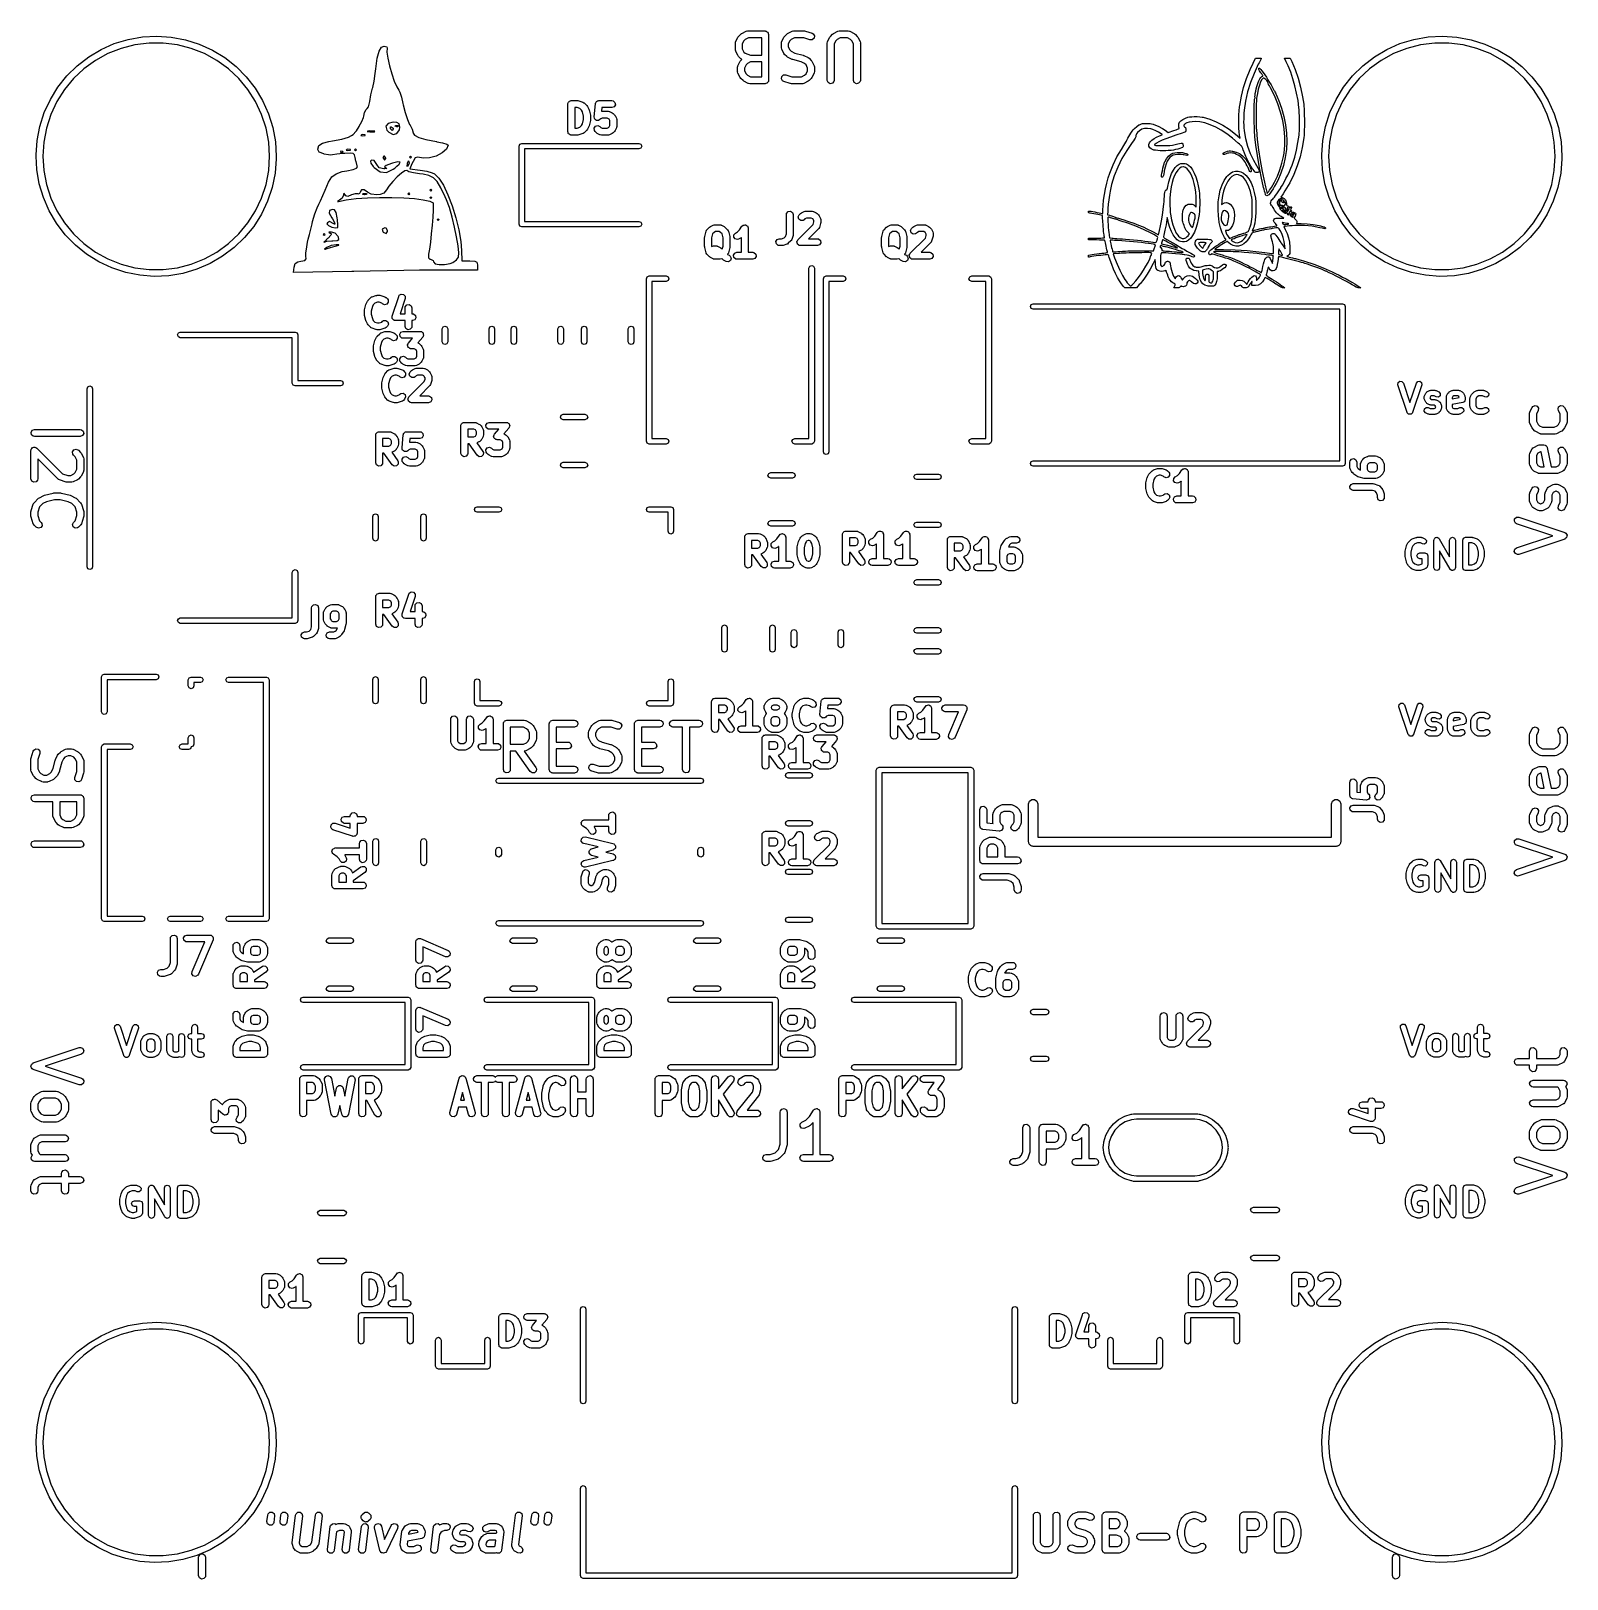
# Model space of a CAD drawing. Extents: x 83.3 to 116.7, y -117 to -83.3.
import ezdxf

# ---------------------------------------------------------------- set-up
doc = ezdxf.new("R2010")
doc.units = 0
doc.layers.add('BLACK', color=7, linetype='CONTINUOUS')

msp = doc.modelspace()

# ---------------------------------------------------------------- linework, layer by layer
at = {"layer": 'BLACK', "linetype": 'CONTINUOUS'}
for p, q in [((84.8006, -83.6763), (85.0885, -83.549)), ((85.0885, -83.549), (85.3895, -83.4573)), ((85.5372, -83.5739), (85.2368, -83.651)), ((85.3895, -83.4573), (85.6994, -83.4023)), ((85.8449, -83.535), (85.5372, -83.5739)), ((85.6994, -83.4023), (86.0137, -83.385)), ((86.1551, -83.535), (85.8449, -83.535)), ((86.0137, -83.385), (86.3277, -83.4056)), ((86.4628, -83.5739), (86.1551, -83.535)), ((86.3277, -83.4056), (86.6371, -83.4638)), ((86.7632, -83.651), (86.4628, -83.5739)), ((86.6371, -83.4638), (86.9371, -83.5587)), ((86.9371, -83.5587), (87.2236, -83.689)), ((98.6155, -83.5381), (98.62, -83.5124)), ((98.6155, -83.681), (98.6155, -83.5381)), ((98.62, -83.5124), (98.6229, -83.509)), ((98.6229, -83.509), (98.6234, -83.5046)), ((98.6234, -83.5046), (98.671, -83.4093)), ((98.671, -83.4093), (98.6844, -83.3913)), ((98.6844, -83.3913), (98.6851, -83.3898)), ((98.6851, -83.3898), (98.7327, -83.3422)), ((98.7327, -83.3422), (98.751, -83.3293)), ((98.751, -83.3293), (98.7522, -83.3282)), ((98.7522, -83.3282), (98.8474, -83.2805)), ((98.7997, -83.4873), (98.7655, -83.5558)), ((98.7655, -83.5558), (98.7655, -83.6632)), ((98.8301, -83.4569), (98.7997, -83.4873)), ((98.8987, -83.4226), (98.8301, -83.4569)), ((98.8474, -83.2805), (98.8724, -83.2731)), ((98.8724, -83.2731), (98.8767, -83.2742)), ((98.8767, -83.2742), (98.881, -83.2726)), ((98.881, -83.2726), (99.2619, -83.2726)), ((99.1869, -83.4226), (98.8987, -83.4226)), ((99.1869, -83.7964), (99.1869, -83.4226)), ((99.2619, -83.2726), (99.2716, -83.2743)), ((99.2716, -83.2743), (99.2749, -83.2738)), ((99.2749, -83.2738), (99.2778, -83.2754)), ((99.2778, -83.2754), (99.2876, -83.2771)), ((99.2876, -83.2771), (99.3025, -83.2897)), ((99.3025, -83.2897), (99.3194, -83.2994)), ((99.3194, -83.2994), (99.3217, -83.3058)), ((99.3217, -83.3058), (99.3269, -83.3101)), ((99.3269, -83.3101), (99.3302, -83.3293)), ((99.3302, -83.3293), (99.3369, -83.3476)), ((99.3369, -83.3476), (99.3369, -84.3476)), ((99.6155, -83.5381), (99.62, -83.5124)), ((99.6155, -83.6333), (99.6155, -83.5381)), ((99.62, -83.5124), (99.6229, -83.509)), ((99.6229, -83.509), (99.6234, -83.5046)), ((99.6234, -83.5046), (99.671, -83.4093)), ((99.671, -83.4093), (99.6844, -83.3913)), ((99.6844, -83.3913), (99.6851, -83.3898)), ((99.6851, -83.3898), (99.7327, -83.3422)), ((99.7327, -83.3422), (99.751, -83.3293)), ((99.751, -83.3293), (99.7522, -83.3282)), ((99.7522, -83.3282), (99.8474, -83.2805)), ((99.7997, -83.4873), (99.7655, -83.5558)), ((99.7655, -83.5558), (99.7655, -83.6156)), ((99.8301, -83.4569), (99.7997, -83.4873)), ((99.8987, -83.4226), (99.8301, -83.4569)), ((99.8474, -83.2805), (99.8724, -83.2731)), ((99.8724, -83.2731), (99.8767, -83.2742)), ((99.8767, -83.2742), (99.881, -83.2726)), ((99.881, -83.2726), (100.119, -83.2726)), ((100.107, -83.4226), (99.8987, -83.4226)), ((100.238, -83.4664), (100.107, -83.4226)), ((100.119, -83.2726), (100.141, -83.2765)), ((100.141, -83.2765), (100.143, -83.2765)), ((100.143, -83.2765), (100.286, -83.3241)), ((100.289, -83.465), (100.238, -83.4664)), ((100.286, -83.3241), (100.309, -83.3365)), ((100.328, -83.4309), (100.289, -83.465)), ((100.309, -83.3365), (100.335, -83.3802)), ((100.335, -83.3802), (100.328, -83.4309)), ((100.615, -83.5381), (100.62, -83.5124)), ((100.615, -84.3476), (100.615, -83.5381)), ((100.62, -83.5124), (100.623, -83.509)), ((100.623, -83.5046), (100.671, -83.4093)), ((100.623, -83.509), (100.623, -83.5046)), ((100.671, -83.4093), (100.684, -83.3913)), ((100.684, -83.3913), (100.685, -83.3898)), ((100.685, -83.3898), (100.733, -83.3422)), ((100.733, -83.3422), (100.751, -83.3293)), ((100.751, -83.3293), (100.752, -83.3282)), ((100.752, -83.3282), (100.847, -83.2805)), ((100.8, -83.4873), (100.765, -83.5558)), ((100.765, -83.5558), (100.765, -84.3476)), ((100.83, -83.4569), (100.8, -83.4873)), ((100.899, -83.4226), (100.83, -83.4569)), ((100.847, -83.2805), (100.872, -83.2731)), ((100.872, -83.2731), (100.877, -83.2742)), ((100.877, -83.2742), (100.881, -83.2726)), ((100.881, -83.2726), (101.071, -83.2726)), ((101.054, -83.4226), (100.899, -83.4226)), ((101.122, -83.4569), (101.054, -83.4226)), ((101.071, -83.2726), (101.097, -83.2771)), ((101.097, -83.2771), (101.101, -83.28)), ((101.101, -83.28), (101.105, -83.2805)), ((101.105, -83.2805), (101.2, -83.3282)), ((101.153, -83.4873), (101.122, -83.4569)), ((101.187, -83.5558), (101.153, -83.4873)), ((101.187, -84.3476), (101.187, -83.5558)), ((101.2, -83.3282), (101.218, -83.3415)), ((101.218, -83.3415), (101.22, -83.3422)), ((101.22, -83.3422), (101.267, -83.3898)), ((101.267, -83.3898), (101.28, -83.4082)), ((101.28, -83.4082), (101.281, -83.4093)), ((101.281, -83.4093), (101.329, -83.5046)), ((101.329, -83.5046), (101.336, -83.5295)), ((101.336, -83.5295), (101.335, -83.5339)), ((101.335, -83.5339), (101.337, -83.5381)), ((101.337, -83.5381), (101.337, -84.3476)), ((112.801, -83.6763), (113.088, -83.549)), ((113.088, -83.549), (113.39, -83.4573)), ((113.537, -83.5739), (113.237, -83.651)), ((113.39, -83.4573), (113.699, -83.4023)), ((113.845, -83.535), (113.537, -83.5739)), ((113.699, -83.4023), (114.014, -83.385)), ((114.155, -83.535), (113.845, -83.535)), ((114.014, -83.385), (114.328, -83.4056)), ((114.463, -83.5739), (114.155, -83.535)), ((114.328, -83.4056), (114.637, -83.4638)), ((114.763, -83.651), (114.463, -83.5739)), ((114.637, -83.4638), (114.937, -83.5587)), ((114.937, -83.5587), (115.224, -83.689)), ((84.281, -84.0294), (84.5302, -83.8372)), ((84.6766, -83.9146), (84.4256, -84.0969)), ((84.5302, -83.8372), (84.8006, -83.6763)), ((84.9484, -83.7652), (84.6766, -83.9146)), ((85.2368, -83.651), (84.9484, -83.7652)), ((87.0516, -83.7652), (86.7632, -83.651)), ((87.3234, -83.9146), (87.0516, -83.7652)), ((87.2236, -83.689), (87.4924, -83.8527)), ((87.5744, -84.0969), (87.3234, -83.9146)), ((87.4924, -83.8527), (87.7396, -84.0475)), ((90.7836, -84.1), (90.8125, -83.8678)), ((90.8125, -83.8678), (90.8536, -83.7102)), ((90.8536, -83.7102), (90.9085, -83.6227)), ((90.9085, -83.6227), (90.9674, -83.6)), ((90.9674, -83.6), (91.0264, -83.6193)), ((91.0291, -83.6506), (91.0242, -83.7332)), ((91.0242, -83.7332), (91.0434, -83.8677)), ((91.0264, -83.6193), (91.0291, -83.6506)), ((91.0434, -83.8677), (91.0805, -84.0322)), ((98.617, -83.6852), (98.6155, -83.681)), ((98.616, -83.6895), (98.617, -83.6852)), ((98.6234, -83.7145), (98.616, -83.6895)), ((98.671, -83.8097), (98.6234, -83.7145)), ((98.6722, -83.8109), (98.671, -83.8097)), ((98.6851, -83.8292), (98.6722, -83.8109)), ((98.7327, -83.8768), (98.6851, -83.8292)), ((98.7186, -83.9331), (98.732, -83.9151)), ((98.732, -83.9151), (98.7327, -83.9136)), ((98.7367, -83.8787), (98.7327, -83.8768)), ((98.7327, -83.9136), (98.7551, -83.8912)), ((98.7391, -83.8826), (98.7367, -83.8787)), ((98.7551, -83.8912), (98.7391, -83.8826)), ((98.7655, -83.6632), (98.7997, -83.7318)), ((98.7997, -83.7318), (98.8262, -83.7583)), ((98.8262, -83.7583), (98.9407, -83.7964)), ((98.9407, -83.7964), (99.1869, -83.7964)), ((99.617, -83.6375), (99.6155, -83.6333)), ((99.616, -83.6419), (99.617, -83.6375)), ((99.6234, -83.6669), (99.616, -83.6419)), ((99.671, -83.7621), (99.6234, -83.6669)), ((99.6722, -83.7632), (99.671, -83.7621)), ((99.6851, -83.7816), (99.6722, -83.7632)), ((99.7327, -83.8292), (99.6851, -83.7816)), ((99.7342, -83.8299), (99.7327, -83.8292)), ((99.7522, -83.8433), (99.7342, -83.8299)), ((99.8474, -83.8909), (99.7522, -83.8433)), ((99.7655, -83.6156), (99.7997, -83.6841)), ((99.7997, -83.6841), (99.8301, -83.7146)), ((99.8301, -83.7146), (99.9071, -83.753)), ((99.8509, -83.8913), (99.8474, -83.8909)), ((99.8628, -83.8966), (99.8509, -83.8913)), ((100.045, -83.9422), (99.8628, -83.8966)), ((99.9071, -83.753), (100.09, -83.7987)), ((100.09, -83.7987), (100.101, -83.8039)), ((100.101, -83.8039), (100.105, -83.8043)), ((100.105, -83.8043), (100.2, -83.852)), ((100.2, -83.852), (100.218, -83.8653)), ((100.218, -83.8653), (100.22, -83.866)), ((100.22, -83.866), (100.267, -83.9136)), ((100.267, -83.9136), (100.28, -83.932)), ((109.89, -83.9754), (109.943, -83.865)), ((109.943, -83.865), (110.006, -83.865)), ((110.006, -83.865), (110.036, -83.8653)), ((110.036, -83.8653), (110.058, -83.8659)), ((110.055, -83.895), (110.04, -83.9252)), ((110.065, -83.8748), (110.055, -83.895)), ((110.058, -83.8659), (110.068, -83.8669)), ((110.068, -83.8671), (110.065, -83.8748)), ((110.068, -83.8669), (110.068, -83.8671)), ((110.611, -83.9436), (110.571, -83.865)), ((110.571, -83.865), (110.699, -83.865)), ((110.699, -83.865), (110.733, -83.9379)), ((112.281, -84.0294), (112.53, -83.8372)), ((112.677, -83.9146), (112.426, -84.0969)), ((112.53, -83.8372), (112.801, -83.6763)), ((112.948, -83.7652), (112.677, -83.9146)), ((113.237, -83.651), (112.948, -83.7652)), ((115.052, -83.7652), (114.763, -83.651)), ((115.323, -83.9146), (115.052, -83.7652)), ((115.224, -83.689), (115.492, -83.8527)), ((115.574, -84.0969), (115.323, -83.9146)), ((115.492, -83.8527), (115.74, -84.0475)), ((83.8605, -84.4964), (84.0567, -84.2502)), ((84.0567, -84.2502), (84.281, -84.0294)), ((84.4256, -84.0969), (84.1995, -84.3093)), ((87.8005, -84.3093), (87.5744, -84.0969)), ((87.7396, -84.0475), (87.9615, -84.2707)), ((90.7467, -84.3673), (90.7726, -84.201)), ((90.7726, -84.201), (90.7836, -84.1)), ((91.0805, -84.0322), (91.1294, -84.2054)), ((91.1294, -84.2054), (91.184, -84.3655)), ((98.6631, -84.0619), (98.6676, -84.0363)), ((98.6631, -84.1571), (98.6631, -84.0619)), ((98.6646, -84.1614), (98.6631, -84.1571)), ((98.6636, -84.1657), (98.6646, -84.1614)), ((98.671, -84.1907), (98.6636, -84.1657)), ((98.6676, -84.0363), (98.6705, -84.0328)), ((98.6705, -84.0328), (98.671, -84.0284)), ((98.671, -84.0284), (98.7186, -83.9331)), ((98.7186, -84.2859), (98.671, -84.1907)), ((98.8474, -84.0111), (98.8131, -84.0796)), ((98.8131, -84.0796), (98.8131, -84.1394)), ((98.8131, -84.1394), (98.8474, -84.208)), ((98.8778, -83.9807), (98.8474, -84.0111)), ((98.8474, -84.208), (98.8778, -84.2384)), ((98.9463, -83.9464), (98.8778, -83.9807)), ((98.8778, -84.2384), (98.9463, -84.2726)), ((99.1869, -83.9464), (98.9463, -83.9464)), ((99.1869, -84.2726), (99.1869, -83.9464)), ((99.6245, -84.2643), (99.6629, -84.2302)), ((99.6629, -84.2302), (99.7142, -84.2288)), ((99.7142, -84.2288), (99.8455, -84.2726)), ((100.122, -83.9807), (100.045, -83.9422)), ((100.054, -84.2726), (100.122, -84.2384)), ((100.153, -84.0111), (100.122, -83.9807)), ((100.122, -84.2384), (100.153, -84.208)), ((100.187, -84.0796), (100.153, -84.0111)), ((100.153, -84.208), (100.187, -84.1394)), ((100.187, -84.1394), (100.187, -84.0796)), ((100.28, -83.932), (100.281, -83.9331)), ((100.281, -83.9331), (100.329, -84.0284)), ((100.329, -84.1907), (100.281, -84.2859)), ((100.329, -84.0284), (100.336, -84.0533)), ((100.332, -84.1828), (100.329, -84.1862)), ((100.329, -84.1862), (100.329, -84.1907)), ((100.337, -84.1571), (100.332, -84.1828)), ((100.336, -84.0533), (100.335, -84.0577)), ((100.335, -84.0577), (100.337, -84.0619)), ((100.337, -84.0619), (100.337, -84.1571)), ((109.749, -84.3053), (109.828, -84.1084)), ((109.828, -84.1084), (109.89, -83.9754)), ((109.911, -84.1971), (109.834, -84.398)), ((110.003, -83.9983), (109.911, -84.1971)), ((110.021, -83.9629), (110.003, -83.9983)), ((110.011, -84.0936), (110.016, -84.0836)), ((110.016, -84.113), (110.011, -84.0936)), ((110.016, -84.0836), (110.026, -84.0817)), ((110.032, -84.1425), (110.016, -84.113)), ((110.04, -83.9252), (110.021, -83.9629)), ((110.026, -84.0817), (110.038, -84.0886)), ((110.06, -84.1832), (110.032, -84.1425)), ((110.038, -84.0886), (110.057, -84.1083)), ((110.057, -84.1083), (110.082, -84.1388)), ((110.077, -84.2083), (110.06, -84.1832)), ((110.093, -84.2315), (110.077, -84.2083)), ((110.082, -84.1388), (110.111, -84.1784)), ((110.1, -84.2458), (110.093, -84.2315)), ((110.1, -84.2538), (110.1, -84.2458)), ((110.111, -84.1784), (110.143, -84.2252)), ((110.143, -84.2252), (110.178, -84.2774)), ((110.654, -84.0335), (110.611, -83.9436)), ((110.709, -84.1672), (110.654, -84.0335)), ((110.758, -84.312), (110.709, -84.1672)), ((110.733, -83.9379), (110.806, -84.1125)), ((110.806, -84.1125), (110.87, -84.2996)), ((111.861, -84.4964), (112.057, -84.2502)), ((112.057, -84.2502), (112.281, -84.0294)), ((112.426, -84.0969), (112.2, -84.3093)), ((115.8, -84.3093), (115.574, -84.0969)), ((115.74, -84.0475), (115.962, -84.2707)), ((83.6954, -84.7643), (83.8605, -84.4964)), ((84.0018, -84.5482), (83.8356, -84.8101)), ((84.1995, -84.3093), (84.0018, -84.5482)), ((87.9982, -84.5482), (87.8005, -84.3093)), ((87.9615, -84.2707), (88.1551, -84.5188)), ((88.1644, -84.8101), (87.9982, -84.5482)), ((88.1551, -84.5188), (88.3174, -84.7885)), ((90.6773, -84.6666), (90.7131, -84.5154)), ((90.7131, -84.5154), (90.7173, -84.5)), ((90.7173, -84.5), (90.7467, -84.3673)), ((91.184, -84.3655), (91.2381, -84.4909)), ((91.2381, -84.4909), (91.2857, -84.5601)), ((91.2857, -84.5601), (91.2877, -84.5616)), ((91.2877, -84.5616), (91.3097, -84.6086)), ((98.7198, -84.287), (98.7186, -84.2859)), ((98.7327, -84.3054), (98.7198, -84.287)), ((98.7803, -84.353), (98.7327, -84.3054)), ((98.7818, -84.3537), (98.7803, -84.353)), ((98.7998, -84.3671), (98.7818, -84.3537)), ((98.895, -84.4147), (98.7998, -84.3671)), ((98.8995, -84.4152), (98.895, -84.4147)), ((98.9029, -84.4181), (98.8995, -84.4152)), ((98.9286, -84.4226), (98.9029, -84.4181)), ((99.2619, -84.4226), (98.9286, -84.4226)), ((98.9463, -84.2726), (99.1869, -84.2726)), ((99.2802, -84.416), (99.2619, -84.4226)), ((99.2994, -84.4126), (99.2802, -84.416)), ((99.3038, -84.4074), (99.2994, -84.4126)), ((99.3101, -84.4051), (99.3038, -84.4074)), ((99.3199, -84.3882), (99.3101, -84.4051)), ((99.3324, -84.3733), (99.3199, -84.3882)), ((99.3341, -84.3635), (99.3324, -84.3733)), ((99.3358, -84.3606), (99.3341, -84.3635)), ((99.3369, -84.3476), (99.3352, -84.3574)), ((99.3352, -84.3574), (99.3358, -84.3606)), ((99.617, -84.315), (99.6245, -84.2643)), ((99.6439, -84.3587), (99.617, -84.315)), ((99.6668, -84.3712), (99.6439, -84.3587)), ((99.8096, -84.4188), (99.6668, -84.3712)), ((99.8113, -84.4187), (99.8096, -84.4188)), ((99.8333, -84.4226), (99.8113, -84.4187)), ((100.071, -84.4226), (99.8333, -84.4226)), ((99.8455, -84.2726), (100.054, -84.2726)), ((100.076, -84.4211), (100.071, -84.4226)), ((100.08, -84.4221), (100.076, -84.4211)), ((100.105, -84.4147), (100.08, -84.4221)), ((100.2, -84.3671), (100.105, -84.4147)), ((100.201, -84.3659), (100.2, -84.3671)), ((100.22, -84.353), (100.201, -84.3659)), ((100.267, -84.3054), (100.22, -84.353)), ((100.268, -84.3039), (100.267, -84.3054)), ((100.281, -84.2859), (100.268, -84.3039)), ((100.633, -84.3958), (100.615, -84.3476)), ((100.677, -84.4215), (100.633, -84.3958)), ((100.728, -84.4126), (100.677, -84.4215)), ((100.761, -84.3733), (100.728, -84.4126)), ((100.765, -84.3476), (100.761, -84.3733)), ((101.204, -84.3958), (101.187, -84.3476)), ((101.249, -84.4215), (101.204, -84.3958)), ((101.299, -84.4126), (101.249, -84.4215)), ((101.332, -84.3733), (101.299, -84.4126)), ((101.337, -84.3476), (101.332, -84.3733)), ((109.634, -84.6954), (109.684, -84.5004)), ((109.684, -84.5004), (109.749, -84.3053)), ((109.834, -84.398), (109.771, -84.5996)), ((109.938, -84.633), (109.948, -84.5859)), ((109.948, -84.5859), (109.959, -84.5352)), ((109.959, -84.5352), (109.973, -84.484)), ((109.973, -84.484), (109.987, -84.4354)), ((110.003, -84.5364), (109.982, -84.6373)), ((109.987, -84.4354), (110.001, -84.3924)), ((110.001, -84.3924), (110.014, -84.3581)), ((110.027, -84.4512), (110.003, -84.5364)), ((110.014, -84.3581), (110.019, -84.3474)), ((110.019, -84.3474), (110.037, -84.3167)), ((110.053, -84.382), (110.027, -84.4512)), ((110.037, -84.3167), (110.059, -84.2884)), ((110.083, -84.3291), (110.053, -84.382)), ((110.059, -84.2884), (110.08, -84.2672)), ((110.08, -84.2672), (110.094, -84.2579)), ((110.098, -84.309), (110.083, -84.3282)), ((110.083, -84.3282), (110.083, -84.3291)), ((110.094, -84.2579), (110.1, -84.2538)), ((110.111, -84.3015), (110.098, -84.309)), ((110.126, -84.3026), (110.111, -84.3015)), ((110.145, -84.3125), (110.126, -84.3026)), ((110.126, -84.3026), (110.126, -84.3026)), ((110.167, -84.331), (110.145, -84.3125)), ((110.188, -84.3535), (110.167, -84.331)), ((110.178, -84.2774), (110.213, -84.3333)), ((110.204, -84.3755), (110.188, -84.3535)), ((110.21, -84.3925), (110.204, -84.3755)), ((110.21, -84.3943), (110.21, -84.3925)), ((110.216, -84.4101), (110.21, -84.3943)), ((110.213, -84.3333), (110.249, -84.391)), ((110.228, -84.4365), (110.216, -84.4101)), ((110.245, -84.4701), (110.228, -84.4365)), ((110.265, -84.5078), (110.245, -84.4701)), ((110.249, -84.391), (110.282, -84.4486)), ((110.352, -84.6791), (110.265, -84.5078)), ((110.282, -84.4486), (110.313, -84.5045)), ((110.313, -84.5045), (110.328, -84.5316)), ((110.328, -84.5316), (110.342, -84.5586)), ((110.342, -84.5586), (110.354, -84.5793)), ((110.354, -84.5793), (110.36, -84.5896)), ((110.36, -84.5896), (110.36, -84.59)), ((110.36, -84.59), (110.366, -84.5994)), ((110.802, -84.4653), (110.758, -84.312)), ((110.838, -84.624), (110.802, -84.4653)), ((110.87, -84.2996), (110.923, -84.4979)), ((110.923, -84.4979), (110.966, -84.7061)), ((111.695, -84.7643), (111.861, -84.4964)), ((112.002, -84.5482), (111.836, -84.8101)), ((112.2, -84.3093), (112.002, -84.5482)), ((115.998, -84.5482), (115.8, -84.3093)), ((115.962, -84.2707), (116.155, -84.5188)), ((116.164, -84.8101), (115.998, -84.5482)), ((116.155, -84.5188), (116.317, -84.7885)), ((83.5636, -85.0501), (83.6954, -84.7643)), ((83.8356, -84.8101), (83.7036, -85.0908)), ((88.2964, -85.0908), (88.1644, -84.8101)), ((88.3174, -84.7885), (88.4462, -85.0757)), ((90.5985, -84.96), (90.6245, -84.9247)), ((90.6245, -84.9247), (90.6475, -84.8372)), ((90.6475, -84.8372), (90.6517, -84.81)), ((90.6517, -84.81), (90.6773, -84.6666)), ((91.3097, -84.6086), (91.3407, -84.7132)), ((91.3407, -84.7132), (91.3745, -84.8544)), ((91.3745, -84.8544), (91.3801, -84.8806)), ((91.3801, -84.8806), (91.422, -85.0471)), ((94.9655, -84.8644), (94.9672, -84.8546)), ((94.9655, -85.4644), (94.9655, -84.8644)), ((94.9666, -84.8514), (94.9683, -84.8485)), ((94.9672, -84.8546), (94.9666, -84.8514)), ((94.9683, -84.8485), (94.97, -84.8387)), ((94.97, -84.8387), (94.9825, -84.8238)), ((94.9825, -84.8238), (94.9923, -84.8069)), ((94.9923, -84.8069), (94.9986, -84.8046)), ((94.9986, -84.8046), (95.003, -84.7994)), ((95.003, -84.7994), (95.0222, -84.796)), ((95.0222, -84.796), (95.0405, -84.7894)), ((95.0405, -84.7894), (95.1833, -84.7894)), ((95.1833, -84.7894), (95.2054, -84.7933)), ((95.2054, -84.7933), (95.2071, -84.7932)), ((95.2071, -84.7932), (95.2928, -84.8218)), ((95.2928, -84.8218), (95.3157, -84.8342)), ((95.3157, -84.8342), (95.318, -84.838)), ((95.318, -84.838), (95.3221, -84.8399)), ((95.3221, -84.8399), (95.3792, -84.8971)), ((95.3792, -84.8971), (95.3921, -84.9154)), ((95.3921, -84.9154), (95.3933, -84.9166)), ((95.3933, -84.9166), (95.4218, -84.9737)), ((95.5373, -85.1426), (95.5658, -84.8569)), ((95.5658, -84.8569), (95.5669, -84.8531)), ((95.5666, -84.8514), (95.5682, -84.8487)), ((95.5669, -84.8531), (95.5666, -84.8514)), ((95.5682, -84.8487), (95.5729, -84.8318)), ((95.5729, -84.8318), (95.5843, -84.8207)), ((95.5843, -84.8207), (95.5923, -84.8069)), ((95.5923, -84.8069), (95.6021, -84.8033)), ((95.6021, -84.8033), (95.6096, -84.796)), ((95.6096, -84.796), (95.6255, -84.7948)), ((95.6255, -84.7948), (95.6405, -84.7894)), ((95.6405, -84.7894), (95.9262, -84.7894)), ((95.9262, -84.7894), (95.9518, -84.7939)), ((95.9744, -84.9218), (95.9262, -84.9394)), ((95.9518, -84.7939), (95.9911, -84.8269)), ((96.0001, -84.8774), (95.9744, -84.9218)), ((95.9911, -84.8269), (96.0001, -84.8774)), ((109.584, -85.0083), (109.593, -84.9235)), ((109.593, -84.9235), (109.597, -84.8924)), ((109.597, -84.8924), (109.634, -84.6954)), ((109.725, -84.8007), (109.694, -85)), ((109.771, -84.5996), (109.725, -84.8007)), ((109.913, -84.989), (109.914, -84.9239)), ((109.914, -84.9239), (109.915, -84.866)), ((109.915, -84.866), (109.917, -84.8173)), ((109.917, -84.8173), (109.919, -84.7798)), ((109.919, -84.7798), (109.922, -84.7553)), ((109.922, -84.7553), (109.925, -84.7465)), ((109.925, -84.7465), (109.932, -84.7306)), ((109.929, -84.7042), (109.932, -84.6734)), ((109.931, -84.7221), (109.929, -84.7042)), ((109.932, -84.7306), (109.931, -84.7221)), ((109.932, -84.6734), (109.938, -84.633)), ((109.959, -84.8644), (109.956, -84.9396)), ((109.963, -84.7972), (109.959, -84.8644)), ((109.967, -84.7409), (109.963, -84.7972)), ((109.972, -84.6983), (109.967, -84.7409)), ((109.982, -84.6373), (109.972, -84.6983)), ((110.428, -84.8588), (110.352, -84.6791)), ((110.366, -84.5994), (110.375, -84.6194)), ((110.375, -84.6194), (110.384, -84.64)), ((110.384, -84.64), (110.396, -84.6673)), ((110.396, -84.6673), (110.412, -84.7043)), ((110.412, -84.7043), (110.429, -84.7455)), ((110.489, -85.0397), (110.428, -84.8588)), ((110.429, -84.7455), (110.441, -84.7733)), ((110.441, -84.7733), (110.508, -84.9516)), ((110.868, -84.7853), (110.838, -84.624)), ((110.889, -84.9463), (110.868, -84.7853)), ((110.966, -84.7061), (110.991, -84.865)), ((110.991, -84.865), (110.995, -84.9102)), ((110.995, -84.9102), (110.999, -84.9685)), ((111.564, -85.0501), (111.695, -84.7643)), ((111.836, -84.8101), (111.704, -85.0908)), ((116.296, -85.0908), (116.164, -84.8101)), ((116.317, -84.7885), (116.446, -85.0757)), ((83.4672, -85.3497), (83.5636, -85.0501)), ((83.7036, -85.0908), (83.6077, -85.3858)), ((88.3923, -85.3858), (88.2964, -85.0908)), ((88.4462, -85.0757), (88.5395, -85.3762)), ((90.4237, -85.3452), (90.4756, -85.2413)), ((90.4756, -85.2413), (90.5125, -85.1578)), ((90.5125, -85.1578), (90.5208, -85.1302)), ((90.5208, -85.1302), (90.5362, -85.0496)), ((90.5362, -85.0496), (90.5702, -84.981)), ((90.5702, -84.981), (90.5985, -84.96)), ((91.1605, -85.26), (91.049, -85.2836)), ((91.2443, -85.265), (91.1605, -85.26)), ((91.422, -85.0471), (91.4722, -85.2009)), ((91.4722, -85.2009), (91.5202, -85.3093)), ((95.1155, -84.9394), (95.1155, -85.3894)), ((95.1712, -84.9394), (95.1155, -84.9394)), ((95.2285, -84.9585), (95.1712, -84.9394)), ((95.2646, -84.9945), (95.2285, -84.9585)), ((95.284, -85.0334), (95.2646, -84.9945)), ((95.3083, -85.1308), (95.284, -85.0334)), ((95.284, -85.2953), (95.3083, -85.198)), ((95.3083, -85.198), (95.3083, -85.1308)), ((95.4218, -84.9737), (95.4255, -84.9861)), ((95.4255, -84.9861), (95.4275, -84.989)), ((95.4275, -84.989), (95.4561, -85.1033)), ((95.4561, -85.2254), (95.4275, -85.3397)), ((95.4583, -85.2072), (95.4557, -85.222)), ((95.4557, -85.222), (95.4561, -85.2254)), ((95.4561, -85.1033), (95.4571, -85.1183)), ((95.4571, -85.1183), (95.4583, -85.1215)), ((95.4583, -85.1215), (95.4583, -85.2072)), ((95.5372, -85.1436), (95.5374, -85.1431)), ((95.5437, -85.1679), (95.5372, -85.1436)), ((95.5374, -85.1431), (95.5373, -85.1426)), ((95.5499, -85.1923), (95.5437, -85.1679)), ((95.5503, -85.1926), (95.5499, -85.1923)), ((95.5505, -85.1931), (95.5503, -85.1926)), ((95.5711, -85.2076), (95.5505, -85.1931)), ((95.5916, -85.2223), (95.5711, -85.2076)), ((95.5921, -85.2223), (95.5916, -85.2223)), ((95.5925, -85.2225), (95.5921, -85.2223)), ((95.6176, -85.2203), (95.5925, -85.2225)), ((95.6428, -85.2185), (95.6176, -85.2203)), ((95.6431, -85.2181), (95.6428, -85.2185)), ((95.6436, -85.2181), (95.6431, -85.2181)), ((95.6649, -85.2031), (95.6436, -85.2181)), ((95.6849, -85.1832), (95.6649, -85.2031)), ((95.7153, -85.168), (95.6849, -85.1832)), ((95.7083, -84.9394), (95.7005, -85.018)), ((95.7005, -85.018), (95.8405, -85.018)), ((95.9262, -84.9394), (95.7083, -84.9394)), ((95.8228, -85.168), (95.7153, -85.168)), ((95.8532, -85.1832), (95.8228, -85.168)), ((95.8405, -85.018), (95.8661, -85.0225)), ((95.8646, -85.1945), (95.8532, -85.1832)), ((95.8798, -85.2249), (95.8646, -85.1945)), ((95.8661, -85.0225), (95.8696, -85.0254)), ((95.8696, -85.0254), (95.874, -85.0259)), ((95.874, -85.0259), (95.9312, -85.0544)), ((95.8798, -85.3324), (95.8798, -85.2249)), ((95.9312, -85.0544), (95.9492, -85.0678)), ((95.9492, -85.0678), (95.9507, -85.0685)), ((95.9507, -85.0685), (95.9792, -85.0971)), ((95.9792, -85.0971), (95.9921, -85.1154)), ((95.9921, -85.1154), (95.9933, -85.1166)), ((95.9933, -85.1166), (96.0218, -85.1737)), ((96.0218, -85.1737), (96.0293, -85.1987)), ((96.0293, -85.1987), (96.0282, -85.203)), ((96.0282, -85.203), (96.0298, -85.2072)), ((96.0298, -85.2072), (96.0298, -85.3501)), ((108.272, -85.2939), (108.288, -85.2603)), ((108.288, -85.2603), (108.319, -85.2272)), ((108.319, -85.2272), (108.362, -85.1965)), ((108.362, -85.1965), (108.414, -85.1697)), ((108.414, -85.1697), (108.465, -85.1514)), ((108.497, -85.2581), (108.445, -85.2746)), ((108.465, -85.1514), (108.502, -85.1436)), ((108.559, -85.248), (108.497, -85.2581)), ((108.502, -85.1436), (108.552, -85.1387)), ((108.552, -85.1387), (108.609, -85.1366)), ((108.631, -85.245), (108.559, -85.248)), ((108.609, -85.1366), (108.669, -85.1374)), ((108.729, -85.2524), (108.631, -85.245)), ((108.669, -85.1374), (108.728, -85.141)), ((108.728, -85.141), (108.78, -85.1474)), ((108.841, -85.2753), (108.729, -85.2524)), ((108.78, -85.1474), (108.802, -85.1517)), ((108.802, -85.1517), (108.944, -85.1919)), ((108.944, -85.1919), (109.086, -85.2487)), ((109.086, -85.2487), (109.227, -85.3217)), ((109.576, -85.1974), (109.578, -85.1009)), ((109.576, -85.2937), (109.576, -85.1974)), ((109.578, -85.1009), (109.584, -85.0083)), ((109.685, -85.186), (109.684, -85.2562)), ((109.684, -85.2562), (109.686, -85.324)), ((109.686, -85.1181), (109.685, -85.186)), ((109.689, -85.0568), (109.686, -85.1181)), ((109.693, -85.0067), (109.689, -85.0568)), ((109.694, -85), (109.693, -85.0067)), ((109.913, -85.0594), (109.913, -84.989)), ((109.913, -85.1331), (109.913, -85.0594)), ((109.914, -85.184), (109.913, -85.1331)), ((109.914, -85.2082), (109.914, -85.184)), ((109.916, -85.2827), (109.914, -85.2082)), ((109.954, -85.0199), (109.953, -85.1023)), ((109.953, -85.1023), (109.953, -85.184)), ((109.953, -85.184), (109.954, -85.2622)), ((109.956, -84.9396), (109.954, -85.0199)), ((109.954, -85.2622), (109.955, -85.3339)), ((110.535, -85.221), (110.489, -85.0397)), ((110.508, -84.9516), (110.56, -85.1319)), ((110.566, -85.4018), (110.535, -85.221)), ((110.56, -85.1319), (110.597, -85.3132)), ((110.892, -84.9795), (110.889, -84.9463)), ((110.896, -85.0502), (110.892, -84.9795)), ((110.899, -85.1295), (110.896, -85.0502)), ((110.901, -85.2132), (110.899, -85.1295)), ((110.901, -85.2971), (110.901, -85.2132)), ((110.999, -84.9685), (111.002, -85.0368)), ((111.002, -85.0368), (111.005, -85.1123)), ((111.005, -85.1123), (111.006, -85.192)), ((111.006, -85.192), (111.007, -85.2729)), ((111.467, -85.3497), (111.564, -85.0501)), ((111.704, -85.0908), (111.608, -85.3858)), ((116.392, -85.3858), (116.296, -85.0908)), ((116.446, -85.0757), (116.54, -85.3762)), ((83.4074, -85.6587), (83.4672, -85.3497)), ((83.6077, -85.3858), (83.5496, -85.6904)), ((88.4504, -85.6904), (88.3923, -85.3858)), ((88.5395, -85.3762), (88.5961, -85.6858)), ((90.0462, -85.6273), (90.1905, -85.5851)), ((90.1905, -85.5851), (90.2509, -85.5504)), ((90.2509, -85.5504), (90.2911, -85.5274)), ((90.2911, -85.5274), (90.3484, -85.464)), ((90.3484, -85.464), (90.3659, -85.4447)), ((90.3659, -85.4447), (90.4193, -85.3541)), ((90.4193, -85.3541), (90.4237, -85.3452)), ((90.4725, -85.5327), (90.4573, -85.5504)), ((90.4573, -85.5504), (90.4967, -85.5568)), ((90.4956, -85.5263), (90.4725, -85.5327)), ((90.5492, -85.5358), (90.4956, -85.5263)), ((90.4967, -85.5568), (90.5485, -85.5495)), ((90.5485, -85.5495), (90.5492, -85.5358)), ((90.61, -85.4524), (90.5975, -85.464)), ((90.5975, -85.464), (90.6529, -85.4703)), ((90.6486, -85.4462), (90.61, -85.4524)), ((90.75, -85.4524), (90.6486, -85.4462)), ((90.6529, -85.4703), (90.68, -85.4707)), ((90.68, -85.4707), (90.7528, -85.4665)), ((90.7613, -85.4562), (90.75, -85.4524)), ((90.7528, -85.4665), (90.7613, -85.4562)), ((91.049, -85.2836), (91.0024, -85.3452)), ((91.0024, -85.3452), (91.0269, -85.4308)), ((91.0269, -85.4308), (91.0664, -85.4773)), ((91.0664, -85.4773), (91.1583, -85.5241)), ((91.1, -85.4), (91.1032, -85.3631)), ((91.1082, -85.412), (91.1, -85.4)), ((91.1032, -85.3631), (91.1176, -85.36)), ((91.1424, -85.44), (91.1082, -85.412)), ((91.1176, -85.36), (91.1584, -85.389)), ((91.1464, -85.439), (91.1424, -85.44)), ((91.16, -85.4), (91.1464, -85.439)), ((91.1583, -85.5241), (91.2431, -85.504)), ((91.1584, -85.389), (91.16, -85.4)), ((91.2071, -85.3454), (91.2133, -85.3333)), ((91.24, -85.36), (91.2071, -85.3454)), ((91.2133, -85.3333), (91.2608, -85.3285)), ((91.2612, -85.3571), (91.24, -85.36)), ((91.2431, -85.504), (91.2966, -85.4283)), ((91.2913, -85.2943), (91.2443, -85.265)), ((91.2608, -85.3285), (91.2667, -85.3333)), ((91.2667, -85.3333), (91.2612, -85.3571)), ((91.304, -85.3663), (91.2913, -85.2943)), ((91.2966, -85.4283), (91.304, -85.3663)), ((91.5202, -85.3093), (91.5213, -85.3112)), ((91.5213, -85.3112), (91.5727, -85.4117)), ((91.5727, -85.4117), (91.5991, -85.4893)), ((91.5991, -85.4893), (91.6, -85.4992)), ((91.6, -85.4992), (91.6285, -85.5442)), ((91.6285, -85.5442), (91.7181, -85.5883)), ((91.7181, -85.5883), (91.8751, -85.6335)), ((94.9721, -85.4827), (94.9655, -85.4644)), ((94.9755, -85.5019), (94.9721, -85.4827)), ((94.9807, -85.5062), (94.9755, -85.5019)), ((94.983, -85.5126), (94.9807, -85.5062)), ((94.9999, -85.5223), (94.983, -85.5126)), ((95.0148, -85.5349), (94.9999, -85.5223)), ((95.0246, -85.5366), (95.0148, -85.5349)), ((95.0275, -85.5382), (95.0246, -85.5366)), ((95.0307, -85.5377), (95.0275, -85.5382)), ((95.0405, -85.5394), (95.0307, -85.5377)), ((95.1833, -85.5394), (95.0405, -85.5394)), ((95.1155, -85.3894), (95.1712, -85.3894)), ((95.1712, -85.3894), (95.2285, -85.3703)), ((95.1849, -85.5388), (95.1833, -85.5394)), ((95.2071, -85.5355), (95.1849, -85.5388)), ((95.2928, -85.507), (95.2071, -85.5355)), ((95.2285, -85.3703), (95.2646, -85.3342)), ((95.2646, -85.3342), (95.284, -85.2953)), ((95.2963, -85.5042), (95.2928, -85.507)), ((95.3007, -85.5038), (95.2963, -85.5042)), ((95.3221, -85.4888), (95.3007, -85.5038)), ((95.3792, -85.4317), (95.3221, -85.4888)), ((95.3799, -85.4302), (95.3792, -85.4317)), ((95.3933, -85.4122), (95.3799, -85.4302)), ((95.4218, -85.3551), (95.3933, -85.4122)), ((95.4222, -85.3515), (95.4218, -85.3551)), ((95.4275, -85.3397), (95.4222, -85.3515)), ((95.5395, -85.3878), (95.5689, -85.3458)), ((95.5439, -85.4389), (95.5395, -85.3878)), ((95.5589, -85.4603), (95.5439, -85.4389)), ((95.5874, -85.4888), (95.5589, -85.4603)), ((95.5689, -85.3458), (95.6184, -85.3325)), ((95.5889, -85.4895), (95.5874, -85.4888)), ((95.6069, -85.5029), (95.5889, -85.4895)), ((95.6641, -85.5315), (95.6069, -85.5029)), ((95.6184, -85.3325), (95.6649, -85.3542)), ((95.6685, -85.532), (95.6641, -85.5315)), ((95.6649, -85.3542), (95.6849, -85.3742)), ((95.672, -85.5349), (95.6685, -85.532)), ((95.6976, -85.5394), (95.672, -85.5349)), ((95.6849, -85.3742), (95.7153, -85.3894)), ((95.8405, -85.5394), (95.6976, -85.5394)), ((95.7153, -85.3894), (95.8228, -85.3894)), ((95.8228, -85.3894), (95.8532, -85.3742)), ((95.8447, -85.5378), (95.8405, -85.5394)), ((95.849, -85.5389), (95.8447, -85.5378)), ((95.874, -85.5315), (95.849, -85.5389)), ((95.8532, -85.3742), (95.8646, -85.3628)), ((95.8646, -85.3628), (95.8798, -85.3324)), ((95.9312, -85.5029), (95.874, -85.5315)), ((95.9323, -85.5017), (95.9312, -85.5029)), ((95.9507, -85.4888), (95.9323, -85.5017)), ((95.9792, -85.4603), (95.9507, -85.4888)), ((95.9799, -85.4588), (95.9792, -85.4603)), ((95.9933, -85.4408), (95.9799, -85.4588)), ((96.0218, -85.3836), (95.9933, -85.4408)), ((96.0224, -85.3792), (96.0218, -85.3836)), ((96.0252, -85.3757), (96.0224, -85.3792)), ((96.0298, -85.3501), (96.0252, -85.3757)), ((107.161, -85.6063), (107.18, -85.5726)), ((107.18, -85.5726), (107.203, -85.5346)), ((107.203, -85.5346), (107.229, -85.495)), ((107.229, -85.495), (107.256, -85.4569)), ((107.256, -85.4569), (107.281, -85.4233)), ((107.281, -85.4233), (107.303, -85.3971)), ((107.303, -85.3971), (107.307, -85.3933)), ((107.307, -85.3933), (107.354, -85.3505)), ((107.33, -85.5919), (107.322, -85.6091)), ((107.334, -85.5772), (107.33, -85.5919)), ((107.335, -85.5623), (107.334, -85.5772)), ((107.34, -85.5308), (107.335, -85.5506)), ((107.335, -85.5506), (107.335, -85.5623)), ((107.351, -85.5109), (107.34, -85.5308)), ((107.372, -85.4855), (107.351, -85.5109)), ((107.354, -85.3505), (107.403, -85.3192)), ((107.413, -85.4455), (107.372, -85.4855)), ((107.403, -85.3192), (107.415, -85.313)), ((107.467, -85.4124), (107.413, -85.4455)), ((107.415, -85.313), (107.441, -85.3012)), ((107.441, -85.3012), (107.462, -85.2934)), ((107.462, -85.2934), (107.483, -85.2889)), ((107.526, -85.3948), (107.467, -85.4124)), ((107.483, -85.2889), (107.509, -85.2868)), ((107.509, -85.2868), (107.545, -85.2863)), ((107.591, -85.3927), (107.526, -85.3948)), ((107.545, -85.2863), (107.568, -85.2863)), ((107.568, -85.2863), (107.615, -85.2872)), ((107.663, -85.4057), (107.591, -85.3927)), ((107.615, -85.2872), (107.65, -85.2896)), ((107.65, -85.2896), (107.68, -85.2946)), ((107.709, -85.4212), (107.663, -85.4057)), ((107.68, -85.2946), (107.71, -85.3028)), ((107.769, -85.4459), (107.709, -85.4212)), ((107.71, -85.3028), (107.729, -85.3093)), ((107.729, -85.3093), (107.824, -85.3479)), ((107.732, -85.6171), (107.787, -85.586)), ((107.83, -85.476), (107.769, -85.4459)), ((107.787, -85.586), (107.849, -85.557)), ((107.824, -85.3479), (107.918, -85.3979)), ((107.887, -85.5087), (107.83, -85.476)), ((107.849, -85.557), (107.871, -85.5477)), ((107.871, -85.5477), (107.919, -85.5283)), ((107.919, -85.5283), (107.887, -85.5087)), ((107.918, -85.3979), (107.975, -85.4343)), ((107.975, -85.4343), (108.043, -85.4799)), ((108.093, -85.5823), (107.992, -85.6192)), ((108.043, -85.4799), (108.164, -85.4412)), ((108.21, -85.5428), (108.093, -85.5823)), ((108.164, -85.4412), (108.212, -85.4256)), ((108.251, -85.5294), (108.21, -85.5428)), ((108.212, -85.4256), (108.245, -85.4135)), ((108.245, -85.4135), (108.266, -85.4044)), ((108.302, -85.5122), (108.251, -85.5294)), ((108.266, -85.4044), (108.277, -85.3972)), ((108.27, -85.3033), (108.272, -85.2939)), ((108.27, -85.3329), (108.27, -85.3033)), ((108.273, -85.365), (108.27, -85.3329)), ((108.279, -85.39), (108.273, -85.365)), ((108.277, -85.3972), (108.28, -85.3911)), ((108.28, -85.3911), (108.279, -85.39)), ((108.346, -85.4969), (108.302, -85.5122)), ((108.382, -85.4842), (108.346, -85.4969)), ((108.382, -85.3222), (108.378, -85.3376)), ((108.378, -85.3376), (108.389, -85.353)), ((108.4, -85.3026), (108.382, -85.3222)), ((108.406, -85.475), (108.382, -85.4842)), ((108.389, -85.353), (108.399, -85.361)), ((108.399, -85.361), (108.414, -85.3776)), ((108.406, -85.2971), (108.4, -85.3026)), ((108.445, -85.2746), (108.406, -85.2971)), ((108.417, -85.4701), (108.406, -85.475)), ((108.414, -85.3776), (108.422, -85.4005)), ((108.42, -85.4672), (108.417, -85.4701)), ((108.425, -85.4502), (108.42, -85.4672)), ((108.422, -85.4005), (108.424, -85.42)), ((108.424, -85.42), (108.425, -85.4502)), ((108.957, -85.3134), (108.841, -85.2753)), ((109.075, -85.3663), (108.957, -85.3134)), ((109.196, -85.4336), (109.075, -85.3663)), ((109.319, -85.5149), (109.196, -85.4336)), ((109.227, -85.3217), (109.366, -85.4109)), ((109.442, -85.61), (109.319, -85.5149)), ((109.366, -85.4109), (109.504, -85.516)), ((109.504, -85.516), (109.548, -85.5532)), ((109.548, -85.5532), (109.607, -85.6042)), ((109.58, -85.3857), (109.576, -85.2937)), ((109.586, -85.4695), (109.58, -85.3857)), ((109.596, -85.5409), (109.586, -85.4695)), ((109.607, -85.6042), (109.596, -85.5409)), ((109.686, -85.324), (109.688, -85.3852)), ((109.688, -85.3852), (109.692, -85.4352)), ((109.692, -85.4352), (109.693, -85.4442)), ((109.693, -85.4442), (109.722, -85.6153)), ((109.917, -85.3546), (109.916, -85.2827)), ((109.92, -85.422), (109.917, -85.3546)), ((109.922, -85.4829), (109.92, -85.422)), ((109.926, -85.5354), (109.922, -85.4829)), ((109.929, -85.5775), (109.926, -85.5354)), ((109.95, -85.7574), (109.929, -85.5775)), ((109.955, -85.3339), (109.958, -85.3961)), ((109.958, -85.3961), (109.96, -85.417)), ((109.96, -85.417), (109.979, -85.6346)), ((110.581, -85.5811), (110.566, -85.4018)), ((110.58, -85.758), (110.581, -85.5811)), ((110.597, -85.3132), (110.618, -85.4947)), ((110.618, -85.4947), (110.624, -85.6753)), ((110.867, -85.7021), (110.89, -85.5404)), ((110.89, -85.5404), (110.893, -85.5079)), ((110.893, -85.5079), (110.898, -85.4486)), ((110.898, -85.4486), (110.9, -85.377)), ((110.9, -85.377), (110.901, -85.2971)), ((110.995, -85.5966), (110.959, -85.8106)), ((110.996, -85.5936), (110.995, -85.5966)), ((111, -85.5505), (110.996, -85.5936)), ((111.003, -85.4939), (111, -85.5505)), ((111.005, -85.4268), (111.003, -85.4939)), ((111.006, -85.3522), (111.005, -85.4268)), ((111.007, -85.2729), (111.006, -85.3522)), ((111.407, -85.6587), (111.467, -85.3497)), ((111.608, -85.3858), (111.55, -85.6904)), ((116.45, -85.6904), (116.392, -85.3858)), ((116.54, -85.3762), (116.596, -85.6858)), ((83.3851, -85.9726), (83.4074, -85.6587)), ((83.5496, -85.6904), (83.5301, -86)), ((88.4699, -86), (88.4504, -85.6904)), ((88.5961, -85.6858), (88.615, -86)), ((89.52, -85.8424), (89.5431, -85.7694)), ((89.5202, -85.8503), (89.52, -85.8424)), ((89.5308, -85.8704), (89.5202, -85.8503)), ((89.5428, -85.8933), (89.5308, -85.8704)), ((89.5528, -85.9124), (89.5428, -85.8933)), ((89.5431, -85.7694), (89.6198, -85.7164)), ((89.65, -85.9494), (89.5528, -85.9124)), ((89.6198, -85.7164), (89.7608, -85.6772)), ((89.7608, -85.6772), (89.84, -85.6637)), ((89.84, -85.6637), (90.0462, -85.6273)), ((90.0192, -85.8885), (90.0133, -85.8933)), ((90.0133, -85.8933), (90.0188, -85.9171)), ((90.0188, -85.9171), (90.04, -85.92)), ((90.0667, -85.8933), (90.0192, -85.8885)), ((90.04, -85.92), (90.0729, -85.9054)), ((90.0729, -85.9054), (90.0667, -85.8933)), ((90.2253, -85.9294), (90.1094, -85.9387)), ((90.1525, -85.8527), (90.1373, -85.8704)), ((90.1373, -85.8704), (90.1767, -85.8768)), ((90.1756, -85.8463), (90.1525, -85.8527)), ((90.2292, -85.8558), (90.1756, -85.8463)), ((90.1767, -85.8768), (90.2285, -85.8695)), ((90.2875, -85.9369), (90.2253, -85.9294)), ((90.2285, -85.8695), (90.229, -85.86)), ((90.229, -85.86), (90.2292, -85.8558)), ((90.3163, -85.9679), (90.2875, -85.9369)), ((90.34, -85.84), (90.32, -85.86)), ((90.32, -85.86), (90.34, -85.88)), ((90.36, -85.86), (90.34, -85.84)), ((90.34, -85.88), (90.36, -85.86)), ((91.8751, -85.6335), (92.1056, -85.6822)), ((92.2294, -85.9288), (92.0989, -85.9963)), ((92.1056, -85.6822), (92.11, -85.6831)), ((92.11, -85.6831), (92.2388, -85.7112)), ((92.3237, -85.8453), (92.2294, -85.9288)), ((92.2388, -85.7112), (92.329, -85.738)), ((92.36, -85.7563), (92.3237, -85.8453)), ((92.329, -85.738), (92.36, -85.7563)), ((93.9042, -85.7802), (93.9217, -85.7377)), ((93.9042, -87.4802), (93.9042, -85.7802)), ((93.9217, -85.7377), (93.9642, -85.7202)), ((93.9642, -85.7202), (96.5142, -85.7202)), ((96.5142, -85.8402), (94.0242, -85.8402)), ((94.0242, -85.8402), (94.0242, -87.4202)), ((96.5142, -85.7202), (96.5566, -85.7377)), ((96.5566, -85.8226), (96.5142, -85.8402)), ((96.5566, -85.7377), (96.5742, -85.7802)), ((96.5742, -85.7802), (96.5566, -85.8226)), ((106.925, -86.0148), (107.02, -85.8496)), ((107.02, -85.8496), (107.074, -85.7673)), ((107.137, -85.8736), (107.032, -86.0525)), ((107.074, -85.7673), (107.098, -85.7298)), ((107.098, -85.7298), (107.119, -85.6962)), ((107.119, -85.6962), (107.134, -85.6695)), ((107.134, -85.6695), (107.142, -85.6524)), ((107.257, -85.7006), (107.137, -85.8736)), ((107.142, -85.6524), (107.143, -85.6485)), ((107.143, -85.6485), (107.148, -85.6326)), ((107.148, -85.6326), (107.161, -85.6063)), ((107.286, -85.6618), (107.257, -85.7006)), ((107.308, -85.6315), (107.286, -85.6618)), ((107.322, -85.6091), (107.308, -85.6315)), ((107.619, -85.7433), (107.631, -85.7069)), ((107.622, -85.7804), (107.619, -85.7433)), ((107.64, -85.8139), (107.622, -85.7804)), ((107.631, -85.7069), (107.652, -85.6792)), ((107.67, -85.8418), (107.64, -85.8139)), ((107.652, -85.6792), (107.686, -85.6487)), ((107.713, -85.8617), (107.67, -85.8418)), ((107.686, -85.6487), (107.732, -85.6171)), ((107.726, -85.8653), (107.713, -85.8617)), ((107.764, -85.8713), (107.726, -85.8653)), ((107.742, -85.7463), (107.74, -85.7525)), ((107.74, -85.7525), (107.747, -85.7574)), ((107.754, -85.7362), (107.742, -85.7463)), ((107.747, -85.7574), (107.752, -85.7599)), ((107.752, -85.7599), (107.768, -85.7632)), ((107.779, -85.7196), (107.754, -85.7362)), ((107.813, -85.8759), (107.764, -85.8713)), ((107.768, -85.7632), (107.799, -85.7658)), ((107.787, -85.7141), (107.779, -85.7196)), ((107.839, -85.6851), (107.787, -85.7141)), ((107.799, -85.7658), (107.843, -85.7677)), ((107.869, -85.879), (107.813, -85.8759)), ((107.908, -85.6535), (107.839, -85.6851)), ((107.843, -85.7677), (107.897, -85.7686)), ((107.929, -85.8805), (107.869, -85.879)), ((107.897, -85.7686), (107.931, -85.7687)), ((107.992, -85.6192), (107.908, -85.6535)), ((107.988, -85.8802), (107.929, -85.8805)), ((107.931, -85.7687), (108.01, -85.7676)), ((108.043, -85.878), (107.988, -85.8802)), ((108.01, -85.7676), (108.077, -85.7638)), ((108.091, -85.8738), (108.043, -85.878)), ((108.077, -85.7638), (108.136, -85.757)), ((108.104, -85.8722), (108.091, -85.8738)), ((108.097, -85.9564), (108.145, -85.9338)), ((108.153, -85.8644), (108.104, -85.8722)), ((108.136, -85.757), (108.192, -85.7464)), ((108.145, -85.9338), (108.186, -85.9239)), ((108.203, -85.8544), (108.153, -85.8644)), ((108.186, -85.9239), (108.237, -85.9185)), ((108.192, -85.7464), (108.25, -85.7314)), ((108.251, -85.8431), (108.203, -85.8544)), ((108.237, -85.9185), (108.294, -85.9178)), ((108.25, -85.7314), (108.286, -85.7204)), ((108.295, -85.8313), (108.251, -85.8431)), ((108.286, -85.7204), (108.322, -85.713)), ((108.294, -85.9178), (108.351, -85.9218)), ((108.329, -85.8199), (108.295, -85.8313)), ((108.322, -85.713), (108.346, -85.7177)), ((108.35, -85.81), (108.329, -85.8199)), ((108.346, -85.7177), (108.361, -85.735)), ((108.36, -85.8014), (108.35, -85.81)), ((108.351, -85.9218), (108.397, -85.9294)), ((108.367, -85.7869), (108.36, -85.8014)), ((108.361, -85.735), (108.367, -85.7626)), ((108.367, -85.7626), (108.367, -85.7869)), ((108.397, -85.9294), (108.431, -85.9374)), ((108.431, -85.9374), (108.452, -85.9443)), ((109.235, -85.9485), (109.241, -85.9314)), ((109.241, -85.9314), (109.261, -85.9163)), ((109.261, -85.9163), (109.296, -85.9024)), ((109.296, -85.9024), (109.33, -85.8928)), ((109.333, -85.9344), (109.306, -85.9443)), ((109.33, -85.8928), (109.367, -85.8852)), ((109.363, -85.9295), (109.333, -85.9344)), ((109.403, -85.9283), (109.363, -85.9295)), ((109.367, -85.8852), (109.399, -85.8831)), ((109.399, -85.8831), (109.434, -85.8864)), ((109.405, -85.9283), (109.403, -85.9283)), ((109.44, -85.9295), (109.405, -85.9283)), ((109.434, -85.8864), (109.444, -85.8878)), ((109.467, -85.9339), (109.44, -85.9295)), ((109.565, -85.7183), (109.442, -85.61)), ((109.444, -85.8878), (109.521, -85.9081)), ((109.494, -85.9431), (109.467, -85.9339)), ((109.521, -85.9081), (109.594, -85.9438)), ((109.59, -85.7403), (109.565, -85.7183)), ((109.614, -85.7617), (109.59, -85.7403)), ((109.632, -85.7763), (109.614, -85.7617)), ((109.641, -85.7817), (109.632, -85.7763)), ((109.645, -85.7866), (109.641, -85.7817)), ((109.653, -85.8045), (109.645, -85.7866)), ((109.664, -85.8324), (109.653, -85.8045)), ((109.676, -85.8671), (109.664, -85.8324)), ((109.678, -85.8721), (109.676, -85.8671)), ((109.702, -85.9338), (109.678, -85.8721)), ((109.733, -86.0039), (109.702, -85.9338)), ((109.722, -85.6153), (109.766, -85.7803)), ((109.766, -85.7803), (109.824, -85.9383)), ((109.824, -85.9383), (109.898, -86.0888)), ((109.982, -85.9837), (109.95, -85.7574)), ((109.979, -85.6346), (110.008, -85.8622)), ((110.008, -85.8622), (110.044, -86.0959)), ((110.551, -86.0056), (110.563, -85.9317)), ((110.563, -85.9317), (110.58, -85.758)), ((110.615, -85.8541), (110.59, -86.03)), ((110.624, -85.6753), (110.615, -85.8541)), ((110.795, -86.0231), (110.835, -85.8648)), ((110.835, -85.8648), (110.867, -85.7021)), ((110.959, -85.8106), (110.911, -86.0141)), ((111.385, -85.9726), (111.407, -85.6587)), ((111.55, -85.6904), (111.53, -86)), ((116.47, -86), (116.45, -85.6904)), ((116.596, -85.6858), (116.615, -86)), ((83.3865, -86), (83.3851, -85.9726)), ((83.4008, -86.287), (83.3865, -86)), ((83.5301, -86), (83.5496, -86.3096)), ((88.4504, -86.3096), (88.4699, -86)), ((88.6144, -86.0548), (88.5889, -86.3685)), ((88.615, -86), (88.6144, -86.0548)), ((89.6586, -85.9513), (89.65, -85.9494)), ((89.7509, -85.9683), (89.6586, -85.9513)), ((89.8, -85.9733), (89.7509, -85.9683)), ((89.8365, -85.9688), (89.8, -85.9733)), ((89.933, -85.9579), (89.8365, -85.9688)), ((90.0647, -85.9435), (89.933, -85.9579)), ((90.1094, -85.9387), (90.0647, -85.9435)), ((90.2915, -86.2869), (90.3636, -86.2602)), ((90.3309, -86.0245), (90.3163, -85.9679)), ((90.3319, -86.0286), (90.3309, -86.0245)), ((90.3504, -86.1072), (90.3319, -86.0286)), ((90.3527, -86.117), (90.3504, -86.1072)), ((90.3797, -86.2053), (90.3527, -86.117)), ((90.3636, -86.2602), (90.3846, -86.2277)), ((90.3846, -86.2277), (90.3797, -86.2053)), ((90.6914, -86.0878), (90.6661, -86.1072)), ((90.6661, -86.1072), (90.6734, -86.1501)), ((90.6734, -86.1501), (90.7251, -86.2233)), ((90.7503, -86.0947), (90.6914, -86.0878)), ((90.7251, -86.2233), (90.7469, -86.2472)), ((90.7469, -86.2472), (90.8773, -86.3393)), ((90.8073, -86.18), (90.7503, -86.0947)), ((90.8591, -86.2506), (90.8073, -86.18)), ((90.9564, -86.2772), (90.8591, -86.2506)), ((90.9576, -86), (90.9337, -86.0245)), ((90.9337, -86.0245), (90.94, -86.04)), ((90.94, -86.04), (90.9759, -86.0782)), ((90.9692, -86.0015), (90.9576, -86)), ((90.984, -86.02), (90.9692, -86.0015)), ((91.0122, -86.1983), (90.9741, -86.2284)), ((90.9741, -86.2284), (90.9937, -86.2472)), ((90.9759, -86.0782), (90.9824, -86.08)), ((91.0233, -86.2673), (90.9784, -86.2763)), ((90.9824, -86.08), (90.9995, -86.0491)), ((91, -86.04), (90.984, -86.02)), ((90.9937, -86.2472), (91.0233, -86.2673)), ((90.9995, -86.0491), (91, -86.04)), ((91.1237, -86.1569), (91.0122, -86.1983)), ((91.1478, -86.1493), (91.1237, -86.1569)), ((91.2649, -86.1197), (91.1478, -86.1493)), ((91.1606, -86.2848), (91.1969, -86.2564)), ((91.1969, -86.2564), (91.2378, -86.2185)), ((91.2378, -86.2185), (91.2883, -86.1716)), ((91.3114, -86.1266), (91.2649, -86.1197)), ((91.2883, -86.1716), (91.3114, -86.1266)), ((91.4692, -86.1568), (91.4602, -86.2185)), ((91.4602, -86.2185), (91.4849, -86.2111)), ((91.4909, -86.1052), (91.4692, -86.1568)), ((91.4849, -86.2111), (91.4867, -86.2093)), ((91.4867, -86.2093), (91.5149, -86.1401)), ((91.5115, -86.1145), (91.4909, -86.1052)), ((91.5149, -86.1401), (91.5115, -86.1145)), ((91.54, -86), (91.52, -86.02)), ((91.52, -86.02), (91.54, -86.04)), ((91.5696, -86.1674), (91.5241, -86.2748)), ((91.5241, -86.2748), (91.7521, -86.3016)), ((91.56, -86.02), (91.54, -86)), ((91.54, -86.04), (91.56, -86.02)), ((91.5943, -86.1112), (91.5696, -86.1674)), ((91.6394, -86.0379), (91.5943, -86.1112)), ((91.6935, -86.0175), (91.6394, -86.0379)), ((91.781, -86.0345), (91.6935, -86.0175)), ((91.8165, -86.0418), (91.781, -86.0345)), ((91.954, -86.0375), (91.8165, -86.0418)), ((92.0989, -85.9963), (91.954, -86.0375)), ((106.771, -86.365), (106.843, -86.185)), ((106.843, -86.185), (106.925, -86.0148)), ((106.942, -86.2367), (106.867, -86.4255)), ((107.032, -86.0525), (106.942, -86.2367)), ((107.913, -86.3166), (107.924, -86.2625)), ((107.924, -86.2625), (107.937, -86.2097)), ((107.937, -86.2097), (107.95, -86.1629)), ((107.95, -86.1629), (107.962, -86.1268)), ((107.975, -86.2347), (107.956, -86.3178)), ((107.962, -86.1268), (107.965, -86.1209)), ((107.965, -86.1209), (108, -86.0529)), ((107.996, -86.166), (107.975, -86.2347)), ((108.018, -86.1101), (107.996, -86.166)), ((108, -86.0529), (108.044, -85.9979)), ((108.044, -86.0653), (108.018, -86.1101)), ((108.044, -85.9979), (108.097, -85.9564)), ((108.074, -86.0298), (108.044, -86.0653)), ((108.109, -86.0018), (108.074, -86.0298)), ((108.15, -85.9797), (108.109, -86.0018)), ((108.194, -85.9664), (108.15, -85.9797)), ((108.153, -86.3042), (108.194, -86.2454)), ((108.249, -85.9595), (108.194, -85.9664)), ((108.194, -86.2454), (108.238, -86.2008)), ((108.238, -86.2008), (108.28, -86.1739)), ((108.309, -85.96), (108.249, -85.9595)), ((108.286, -86.2635), (108.249, -86.3015)), ((108.28, -86.1739), (108.319, -86.1614)), ((108.325, -86.2398), (108.286, -86.2635)), ((108.368, -85.9684), (108.309, -85.96)), ((108.319, -86.1614), (108.366, -86.1568)), ((108.364, -86.2317), (108.325, -86.2398)), ((108.377, -86.2325), (108.364, -86.2317)), ((108.366, -86.1568), (108.411, -86.1604)), ((108.379, -85.9706), (108.368, -85.9684)), ((108.416, -86.2456), (108.377, -86.2325)), ((108.418, -85.9782), (108.379, -85.9706)), ((108.411, -86.1604), (108.439, -86.1684)), ((108.455, -86.2736), (108.416, -86.2456)), ((108.444, -85.9813), (108.418, -85.9782)), ((108.439, -86.1684), (108.485, -86.1963)), ((108.46, -85.9799), (108.444, -85.9813)), ((108.452, -85.9443), (108.462, -85.9516)), ((108.491, -86.3153), (108.455, -86.2736)), ((108.466, -85.9738), (108.46, -85.9799)), ((108.462, -85.9516), (108.466, -85.9609)), ((108.466, -85.9609), (108.467, -85.9629)), ((108.467, -85.9629), (108.466, -85.9738)), ((108.485, -86.1963), (108.53, -86.2397)), ((108.53, -86.2397), (108.571, -86.2971)), ((109.237, -85.9577), (109.235, -85.9485)), ((109.247, -85.9642), (109.237, -85.9577)), ((109.268, -85.9604), (109.247, -85.9642)), ((109.301, -85.9464), (109.268, -85.9604)), ((109.306, -85.9443), (109.301, -85.9464)), ((109.528, -85.959), (109.494, -85.9431)), ((109.565, -85.9783), (109.528, -85.959)), ((109.611, -86.0087), (109.565, -85.9783)), ((109.594, -85.9438), (109.661, -85.9942)), ((109.65, -86.0439), (109.611, -86.0087)), ((109.688, -86.0887), (109.65, -86.0439)), ((109.661, -85.9942), (109.721, -86.0584)), ((109.703, -86.1095), (109.688, -86.0887)), ((109.722, -86.1393), (109.703, -86.1095)), ((109.721, -86.0584), (109.774, -86.1357)), ((109.742, -86.1728), (109.722, -86.1393)), ((109.768, -86.0777), (109.733, -86.0039)), ((109.762, -86.2066), (109.742, -86.1728)), ((109.778, -86.2369), (109.762, -86.2066)), ((109.806, -86.1504), (109.768, -86.0777)), ((109.774, -86.1357), (109.797, -86.1786)), ((109.789, -86.2604), (109.778, -86.2369)), ((109.793, -86.2734), (109.789, -86.2604)), ((109.794, -86.2751), (109.793, -86.2734)), ((109.798, -86.289), (109.794, -86.2751)), ((109.797, -86.1786), (109.823, -86.2351)), ((109.843, -86.2171), (109.806, -86.1504)), ((109.823, -86.2351), (109.841, -86.2786)), ((109.879, -86.2733), (109.843, -86.2171)), ((109.89, -86.2897), (109.879, -86.2733)), ((109.898, -86.0888), (109.965, -86.2002)), ((109.965, -86.2002), (109.996, -86.2518)), ((110.02, -86.2092), (109.982, -85.9837)), ((109.996, -86.2518), (110.014, -86.2927)), ((110.066, -86.4388), (110.02, -86.2092)), ((110.044, -86.0959), (110.087, -86.3318)), ((110.474, -86.2974), (110.518, -86.1531)), ((110.551, -86.202), (110.496, -86.3692)), ((110.518, -86.1531), (110.551, -86.0056)), ((110.59, -86.03), (110.551, -86.202)), ((110.679, -86.3325), (110.712, -86.2599)), ((110.712, -86.2599), (110.738, -86.1957)), ((110.738, -86.1957), (110.747, -86.1713)), ((110.747, -86.1713), (110.795, -86.0231)), ((110.85, -86.2087), (110.775, -86.3956)), ((110.911, -86.0141), (110.85, -86.2087)), ((111.387, -86), (111.385, -85.9726)), ((111.401, -86.287), (111.387, -86)), ((111.53, -86), (111.55, -86.3096)), ((116.45, -86.3096), (116.47, -86)), ((116.614, -86.0548), (116.589, -86.3685)), ((116.615, -86), (116.614, -86.0548)), ((83.4541, -86.5971), (83.4008, -86.287)), ((83.5443, -86.8987), (83.4541, -86.5971)), ((83.5496, -86.3096), (83.6077, -86.6142)), ((88.3923, -86.6142), (88.4504, -86.3096)), ((88.5889, -86.3685), (88.5259, -86.6768)), ((89.6795, -86.74), (89.7543, -86.5648)), ((89.7543, -86.5648), (89.8287, -86.4502)), ((89.8287, -86.4502), (89.9219, -86.3793)), ((89.9219, -86.3793), (90.0527, -86.3351)), ((90.0527, -86.3351), (90.1541, -86.3148)), ((90.1541, -86.3148), (90.2915, -86.2869)), ((90.8773, -86.3393), (91.0155, -86.3519)), ((90.9784, -86.2763), (90.9564, -86.2772)), ((91.0155, -86.3519), (91.1606, -86.2848)), ((91.1543, -86.5476), (91.0696, -86.6484)), ((91.251, -86.4487), (91.1543, -86.5476)), ((91.344, -86.3668), (91.251, -86.4487)), ((91.4175, -86.3166), (91.344, -86.3668)), ((91.4557, -86.3131), (91.4175, -86.3166)), ((91.4991, -86.3359), (91.4557, -86.3131)), ((91.6013, -86.3611), (91.4991, -86.3359)), ((91.7375, -86.3812), (91.6013, -86.3611)), ((91.8121, -86.3903), (91.7375, -86.3812)), ((91.7521, -86.3016), (91.8939, -86.3257)), ((91.9389, -86.4179), (91.8121, -86.3903)), ((91.8939, -86.3257), (92.0138, -86.3588)), ((92.0361, -86.4675), (91.9389, -86.4179)), ((92.0138, -86.3588), (92.064, -86.3812)), ((92.1182, -86.5523), (92.0361, -86.4675)), ((92.064, -86.3812), (92.1564, -86.4737)), ((92.1999, -86.6854), (92.1182, -86.5523)), ((92.1564, -86.4737), (92.254, -86.6306)), ((106.675, -86.7124), (106.703, -86.5894)), ((106.703, -86.5894), (106.736, -86.471)), ((106.736, -86.471), (106.771, -86.365)), ((106.867, -86.4255), (106.808, -86.6181)), ((107.894, -86.4388), (107.896, -86.4134)), ((107.894, -86.4518), (107.894, -86.4388)), ((107.9, -86.4561), (107.894, -86.4518)), ((107.896, -86.4134), (107.897, -86.4095)), ((107.897, -86.4095), (107.903, -86.3672)), ((107.91, -86.4553), (107.9, -86.4561)), ((107.903, -86.3672), (107.913, -86.3166)), ((107.918, -86.4533), (107.91, -86.4553)), ((107.925, -86.4478), (107.918, -86.4533)), ((107.93, -86.4363), (107.925, -86.4478)), ((107.936, -86.4161), (107.93, -86.4363)), ((107.943, -86.3848), (107.936, -86.4161)), ((107.952, -86.3396), (107.943, -86.3848)), ((107.956, -86.3178), (107.952, -86.3396)), ((108.029, -86.6568), (108.053, -86.5535)), ((108.053, -86.5535), (108.082, -86.4595)), ((108.082, -86.4595), (108.115, -86.376)), ((108.127, -86.575), (108.105, -86.668)), ((108.115, -86.376), (108.153, -86.3042)), ((108.152, -86.4907), (108.127, -86.575)), ((108.181, -86.4163), (108.152, -86.4907)), ((108.214, -86.3529), (108.181, -86.4163)), ((108.249, -86.3015), (108.214, -86.3529)), ((108.524, -86.3694), (108.491, -86.3153)), ((108.555, -86.4347), (108.524, -86.3694)), ((108.583, -86.5098), (108.555, -86.4347)), ((108.571, -86.2971), (108.609, -86.3673)), ((108.606, -86.5934), (108.583, -86.5098)), ((108.625, -86.6843), (108.606, -86.5934)), ((108.609, -86.3673), (108.643, -86.4491)), ((108.643, -86.4491), (108.672, -86.5412)), ((108.672, -86.5412), (108.696, -86.6424)), ((109.213, -86.6244), (109.261, -86.5261)), ((109.261, -86.5261), (109.319, -86.4405)), ((109.31, -86.5982), (109.277, -86.6748)), ((109.341, -86.5424), (109.31, -86.5982)), ((109.319, -86.4405), (109.337, -86.4191)), ((109.337, -86.4191), (109.388, -86.3727)), ((109.384, -86.4831), (109.341, -86.5424)), ((109.429, -86.4393), (109.384, -86.4831)), ((109.388, -86.3727), (109.444, -86.3414)), ((109.477, -86.4112), (109.429, -86.4393)), ((109.444, -86.3414), (109.503, -86.325)), ((109.525, -86.3991), (109.477, -86.4112)), ((109.503, -86.325), (109.564, -86.3236)), ((109.575, -86.4031), (109.525, -86.3991)), ((109.564, -86.3236), (109.623, -86.3372)), ((109.624, -86.4235), (109.575, -86.4031)), ((109.623, -86.3372), (109.68, -86.3659)), ((109.629, -86.4264), (109.624, -86.4235)), ((109.677, -86.4646), (109.629, -86.4264)), ((109.722, -86.5183), (109.677, -86.4646)), ((109.68, -86.3659), (109.732, -86.4095)), ((109.762, -86.5868), (109.722, -86.5183)), ((109.732, -86.4095), (109.741, -86.4191)), ((109.741, -86.4191), (109.797, -86.4935)), ((109.799, -86.6693), (109.762, -86.5868)), ((109.797, -86.4935), (109.845, -86.5789)), ((109.806, -86.3098), (109.798, -86.289)), ((109.819, -86.3321), (109.806, -86.3098)), ((109.835, -86.34), (109.819, -86.3321)), ((109.841, -86.3391), (109.835, -86.34)), ((109.841, -86.2786), (109.85, -86.3099)), ((109.85, -86.3298), (109.841, -86.3391)), ((109.845, -86.5789), (109.884, -86.6762)), ((109.85, -86.3099), (109.85, -86.3298)), ((109.91, -86.3187), (109.89, -86.2897)), ((109.925, -86.3373), (109.91, -86.3187)), ((109.937, -86.348), (109.925, -86.3373)), ((109.949, -86.3531), (109.937, -86.348)), ((109.963, -86.3551), (109.949, -86.3531)), ((109.992, -86.3541), (109.963, -86.3551)), ((110.012, -86.3436), (109.992, -86.3541)), ((110.019, -86.3232), (110.012, -86.3436)), ((110.014, -86.2927), (110.019, -86.3232)), ((110.119, -86.6775), (110.066, -86.4388)), ((110.087, -86.3318), (110.137, -86.5658)), ((110.137, -86.5658), (110.161, -86.6659)), ((110.29, -86.6805), (110.359, -86.5642)), ((110.393, -86.5929), (110.358, -86.655)), ((110.359, -86.5642), (110.421, -86.4355)), ((110.427, -86.5275), (110.393, -86.5929)), ((110.421, -86.4355), (110.474, -86.2974)), ((110.496, -86.3692), (110.427, -86.5275)), ((110.529, -86.6283), (110.566, -86.5615)), ((110.566, -86.5615), (110.605, -86.4873)), ((110.687, -86.5763), (110.584, -86.7522)), ((110.605, -86.4873), (110.643, -86.4097)), ((110.643, -86.4097), (110.679, -86.3325)), ((110.775, -86.3956), (110.687, -86.5763)), ((111.454, -86.5971), (111.401, -86.287)), ((111.544, -86.8987), (111.454, -86.5971)), ((111.55, -86.3096), (111.608, -86.6142)), ((116.392, -86.6142), (116.45, -86.3096)), ((116.589, -86.3685), (116.526, -86.6768)), ((83.67, -87.1872), (83.5443, -86.8987)), ((83.6077, -86.6142), (83.7036, -86.9092)), ((83.7036, -86.9092), (83.8356, -87.1899)), ((88.1644, -87.1899), (88.2964, -86.9092)), ((88.2964, -86.9092), (88.3923, -86.6142)), ((88.5259, -86.6768), (88.4263, -86.9754)), ((89.5792, -86.9722), (89.6322, -86.8563)), ((89.6322, -86.8563), (89.6795, -86.74)), ((89.9717, -86.9819), (90.1401, -86.9462)), ((90.048, -86.9097), (89.99, -86.9551)), ((90.0806, -86.8439), (90.048, -86.9097)), ((90.0807, -86.8393), (90.0806, -86.8439)), ((90.0882, -86.802), (90.0807, -86.8393)), ((90.118, -86.8382), (90.0882, -86.802)), ((90.1333, -86.8589), (90.118, -86.8382)), ((90.1767, -86.8753), (90.1333, -86.8589)), ((90.1401, -86.9462), (90.3545, -86.92)), ((90.2536, -86.8434), (90.1767, -86.8753)), ((90.332, -86.8148), (90.2536, -86.8434)), ((90.3962, -86.8176), (90.332, -86.8148)), ((90.3545, -86.92), (90.6008, -86.903)), ((90.4192, -86.8229), (90.3962, -86.8176)), ((90.44, -86.7824), (90.4192, -86.8229)), ((90.4682, -86.7284), (90.44, -86.7796)), ((90.44, -86.7796), (90.44, -86.7824)), ((90.5304, -86.7284), (90.4682, -86.7284)), ((90.494, -86.8271), (90.5125, -86.8127)), ((90.5367, -86.8368), (90.494, -86.8271)), ((90.5125, -86.8127), (90.575, -86.8079)), ((90.6, -86.78), (90.5304, -86.7284)), ((90.5772, -86.834), (90.5367, -86.8368)), ((90.575, -86.8079), (90.5892, -86.8158)), ((90.5892, -86.8158), (90.5772, -86.834)), ((90.6049, -86.7853), (90.6, -86.78)), ((90.6008, -86.903), (90.8649, -86.8949)), ((90.6853, -86.8245), (90.6049, -86.7853)), ((90.8039, -86.84), (90.6853, -86.8245)), ((90.8817, -86.8359), (90.8039, -86.84)), ((90.8649, -86.8949), (91.1328, -86.8956)), ((90.9606, -86.8053), (90.8817, -86.8359)), ((91.0158, -86.73), (90.9606, -86.8053)), ((91.0696, -86.6484), (91.0158, -86.73)), ((91.1328, -86.8956), (91.3903, -86.9048)), ((91.3903, -86.9048), (91.6232, -86.9222)), ((91.48, -86.82), (91.5, -86.8)), ((91.5, -86.84), (91.48, -86.82)), ((91.5, -86.8), (91.52, -86.82)), ((91.52, -86.82), (91.5, -86.84)), ((91.6232, -86.9222), (91.8177, -86.9476)), ((91.8177, -86.9476), (91.9594, -86.9807)), ((91.96, -86.74), (91.98, -86.72)), ((91.98, -86.76), (91.96, -86.74)), ((91.96, -86.9), (91.98, -86.88)), ((91.98, -86.92), (91.96, -86.9)), ((91.98, -86.72), (92, -86.74)), ((92, -86.74), (91.98, -86.76)), ((91.98, -86.88), (92, -86.9)), ((92, -86.9), (91.98, -86.92)), ((92.2961, -86.88), (92.1999, -86.6854)), ((92.254, -86.6306), (92.3514, -86.8368)), ((92.3246, -86.9461), (92.2961, -86.88)), ((92.3855, -87.1187), (92.3246, -86.9461)), ((92.3514, -86.8368), (92.4435, -87.0776)), ((106.633, -86.9571), (106.651, -86.8363)), ((106.651, -86.8363), (106.675, -86.7124)), ((106.746, -86.9472), (106.735, -87.045)), ((106.76, -86.8491), (106.746, -86.9472)), ((106.777, -86.7567), (106.76, -86.8491)), ((106.808, -86.6181), (106.777, -86.7567)), ((107.95, -86.9925), (107.956, -86.9173)), ((107.956, -86.9173), (107.958, -86.8804)), ((107.958, -86.8804), (107.962, -86.8262)), ((107.962, -86.8262), (107.966, -86.7866)), ((107.966, -86.7866), (107.971, -86.7595)), ((107.971, -86.7595), (107.979, -86.7427)), ((107.979, -86.7427), (107.988, -86.7341)), ((107.988, -86.7341), (108.001, -86.7317)), ((108.001, -86.7317), (108.009, -86.7282)), ((108.001, -86.7317), (108.001, -86.7317)), ((108.009, -86.7282), (108.015, -86.7159)), ((108.015, -86.7159), (108.022, -86.6922)), ((108.022, -86.6922), (108.029, -86.6568)), ((108.079, -86.9101), (108.077, -86.9925)), ((108.083, -86.8334), (108.079, -86.9101)), ((108.089, -86.7675), (108.083, -86.8334)), ((108.105, -86.668), (108.089, -86.7675)), ((108.64, -86.7812), (108.625, -86.6843)), ((108.649, -86.8829), (108.64, -86.7812)), ((108.652, -86.988), (108.649, -86.8829)), ((108.696, -86.6424), (108.714, -86.7514)), ((108.714, -86.7514), (108.714, -86.7538)), ((108.714, -86.7538), (108.72, -86.8141)), ((108.72, -86.8141), (108.724, -86.8862)), ((108.724, -86.8862), (108.726, -86.9656)), ((109.132, -86.9933), (109.148, -86.8583)), ((109.148, -86.8583), (109.175, -86.7352)), ((109.175, -86.7352), (109.213, -86.6244)), ((109.225, -86.8576), (109.209, -86.954)), ((109.248, -86.7629), (109.225, -86.8576)), ((109.277, -86.6748), (109.248, -86.7629)), ((109.831, -86.7651), (109.799, -86.6693)), ((109.858, -86.8733), (109.831, -86.7651)), ((109.859, -86.881), (109.858, -86.8733)), ((109.864, -86.9087), (109.859, -86.881)), ((109.867, -86.9391), (109.864, -86.9087)), ((109.87, -86.9751), (109.867, -86.9391)), ((109.884, -86.6762), (109.915, -86.7866)), ((109.915, -86.7866), (109.939, -86.9108)), ((109.939, -86.9108), (109.94, -86.9176)), ((109.94, -86.9176), (109.947, -86.9836)), ((110.128, -86.7144), (110.119, -86.6775)), ((110.139, -86.7595), (110.128, -86.7144)), ((110.149, -86.798), (110.139, -86.7595)), ((110.157, -86.8266), (110.149, -86.798)), ((110.162, -86.8421), (110.157, -86.8266)), ((110.161, -86.6659), (110.196, -86.81)), ((110.173, -86.8577), (110.162, -86.8421)), ((110.188, -86.865), (110.173, -86.8577)), ((110.206, -86.8579), (110.188, -86.865)), ((110.196, -86.81), (110.216, -86.7854)), ((110.229, -86.8374), (110.206, -86.8579)), ((110.216, -86.7854), (110.229, -86.7685)), ((110.229, -86.7685), (110.248, -86.7415)), ((110.258, -86.8051), (110.229, -86.8374)), ((110.248, -86.7415), (110.271, -86.7086)), ((110.289, -86.7628), (110.258, -86.8051)), ((110.271, -86.7086), (110.29, -86.6805)), ((110.323, -86.7123), (110.289, -86.7628)), ((110.298, -86.9516), (110.307, -86.9409)), ((110.307, -86.9409), (110.309, -86.94)), ((110.309, -86.94), (110.317, -86.9335)), ((110.317, -86.9335), (110.332, -86.9154)), ((110.358, -86.655), (110.323, -86.7123)), ((110.332, -86.9154), (110.354, -86.888)), ((110.354, -86.888), (110.379, -86.8537)), ((110.379, -86.8537), (110.407, -86.8147)), ((110.407, -86.8147), (110.436, -86.7734)), ((110.452, -86.9439), (110.427, -86.9772)), ((110.436, -86.7734), (110.464, -86.732)), ((110.477, -86.9252), (110.452, -86.9439)), ((110.464, -86.732), (110.49, -86.6928)), ((110.471, -86.9505), (110.497, -86.9483)), ((110.502, -86.923), (110.477, -86.9252)), ((110.49, -86.6928), (110.496, -86.6837)), ((110.542, -86.8168), (110.493, -86.8894)), ((110.493, -86.8894), (110.525, -86.8981)), ((110.496, -86.6837), (110.529, -86.6283)), ((110.497, -86.9483), (110.52, -86.9476)), ((110.525, -86.9374), (110.502, -86.923)), ((110.52, -86.9476), (110.529, -86.9447)), ((110.525, -86.8981), (110.565, -86.9174)), ((110.526, -86.9386), (110.525, -86.9374)), ((110.529, -86.9447), (110.526, -86.9386)), ((110.584, -86.7522), (110.542, -86.8168)), ((110.565, -86.9174), (110.595, -86.9487)), ((110.595, -86.9487), (110.613, -86.9898)), ((111.67, -87.1872), (111.544, -86.8987)), ((111.608, -86.6142), (111.704, -86.9092)), ((111.704, -86.9092), (111.836, -87.1899)), ((116.164, -87.1899), (116.296, -86.9092)), ((116.296, -86.9092), (116.392, -86.6142)), ((116.526, -86.6768), (116.426, -86.9754)), ((83.8295, -87.4585), (83.67, -87.1872)), ((83.8356, -87.1899), (84.0018, -87.4518)), ((87.9982, -87.4518), (88.1644, -87.1899)), ((88.2915, -87.2598), (88.1236, -87.526)), ((88.4263, -86.9754), (88.2915, -87.2598)), ((89.4076, -87.4242), (89.4575, -87.2532)), ((89.4575, -87.2532), (89.503, -87.1196)), ((89.503, -87.1196), (89.5391, -87.0426)), ((89.5391, -87.0426), (89.541, -87.04)), ((89.541, -87.04), (89.5734, -86.9826)), ((89.5734, -86.9826), (89.5792, -86.9722)), ((89.7734, -87.1785), (89.77, -87.2374)), ((89.77, -87.2374), (89.8275, -87.3419)), ((89.8375, -87.16), (89.7734, -87.1785)), ((89.8802, -87.1701), (89.8375, -87.16)), ((89.9168, -87.2229), (89.8802, -87.1701)), ((89.9417, -87.3375), (89.9168, -87.2229)), ((89.99, -86.9551), (89.9474, -86.9826)), ((89.9474, -86.9826), (89.9717, -86.9819)), ((91.9594, -86.9807), (92.031, -87.0177)), ((92.0322, -87.1711), (92.0224, -87.323)), ((92.031, -87.0177), (92.0355, -87.0634)), ((92.0355, -87.0634), (92.0322, -87.1711)), ((92.4448, -87.3233), (92.3855, -87.1187)), ((92.4435, -87.0776), (92.5249, -87.3378)), ((99.725, -87.2714), (99.7295, -87.2458)), ((99.725, -87.6878), (99.725, -87.2714)), ((99.7295, -87.2458), (99.7625, -87.2065)), ((99.7625, -87.2065), (99.813, -87.1976)), ((99.813, -87.1976), (99.8575, -87.2232)), ((99.8575, -87.2232), (99.875, -87.2714)), ((99.875, -87.2714), (99.875, -87.7)), ((99.9824, -87.322), (100.004, -87.2755)), ((100.004, -87.2755), (100.033, -87.247)), ((100.033, -87.247), (100.051, -87.2341)), ((100.051, -87.2341), (100.052, -87.2329)), ((100.052, -87.2329), (100.109, -87.2043)), ((100.109, -87.2043), (100.134, -87.1969)), ((100.134, -87.1969), (100.139, -87.198)), ((100.139, -87.198), (100.143, -87.1964)), ((100.143, -87.1964), (100.286, -87.1964)), ((100.286, -87.1964), (100.311, -87.201)), ((100.311, -87.201), (100.315, -87.2038)), ((100.315, -87.2038), (100.319, -87.2043)), ((100.319, -87.2043), (100.376, -87.2329)), ((100.376, -87.2329), (100.394, -87.2463)), ((100.394, -87.2463), (100.396, -87.247)), ((100.396, -87.247), (100.424, -87.2755)), ((100.424, -87.2755), (100.437, -87.2939)), ((106.302, -87.2099), (106.303, -87.1975)), ((106.303, -87.222), (106.302, -87.2099)), ((106.303, -87.1975), (106.309, -87.1922)), ((106.312, -87.231), (106.303, -87.222)), ((106.309, -87.1922), (106.324, -87.1923)), ((106.333, -87.2365), (106.312, -87.231)), ((106.324, -87.1923), (106.341, -87.1946)), ((106.344, -87.2385), (106.333, -87.2365)), ((106.341, -87.1946), (106.364, -87.1985)), ((106.379, -87.2451), (106.344, -87.2385)), ((106.364, -87.1985), (106.399, -87.205)), ((106.42, -87.2531), (106.379, -87.2451)), ((106.399, -87.205), (106.442, -87.2133)), ((106.464, -87.2618), (106.42, -87.2531)), ((106.442, -87.2133), (106.487, -87.2226)), ((106.506, -87.2706), (106.464, -87.2618)), ((106.487, -87.2226), (106.495, -87.2243)), ((106.495, -87.2243), (106.537, -87.233)), ((106.545, -87.2787), (106.506, -87.2706)), ((106.537, -87.233), (106.572, -87.2402)), ((106.577, -87.2856), (106.545, -87.2787)), ((106.572, -87.2402), (106.599, -87.2455)), ((106.599, -87.2907), (106.577, -87.2856)), ((106.599, -87.2455), (106.613, -87.2481)), ((106.613, -87.2481), (106.614, -87.2483)), ((106.614, -87.2483), (106.616, -87.2406)), ((106.616, -87.2406), (106.617, -87.22)), ((106.617, -87.22), (106.618, -87.1902)), ((106.618, -87.1742), (106.622, -87.071)), ((106.618, -87.1902), (106.618, -87.1742)), ((106.622, -87.071), (106.633, -86.9571)), ((106.725, -87.1921), (106.722, -87.2734)), ((106.722, -87.2734), (106.76, -87.2855)), ((106.727, -87.1367), (106.725, -87.1921)), ((106.735, -87.045), (106.727, -87.1367)), ((106.76, -87.2855), (106.777, -87.2909)), ((107.897, -87.405), (107.917, -87.2837)), ((107.917, -87.2837), (107.933, -87.159)), ((107.933, -87.159), (107.947, -87.0354)), ((107.947, -87.0354), (107.95, -86.9925)), ((108.077, -86.9925), (108.078, -87.0759)), ((108.078, -87.0759), (108.08, -87.1552)), ((108.08, -87.1552), (108.086, -87.2256)), ((108.086, -87.2256), (108.09, -87.2585)), ((108.09, -87.2585), (108.111, -87.3821)), ((108.353, -87.2951), (108.355, -87.2491)), ((108.355, -87.2491), (108.357, -87.2158)), ((108.357, -87.2158), (108.36, -87.1912)), ((108.36, -87.1912), (108.365, -87.1712)), ((108.365, -87.1712), (108.373, -87.1519)), ((108.373, -87.1519), (108.381, -87.1372)), ((108.381, -87.1372), (108.405, -87.0985)), ((108.405, -87.0985), (108.433, -87.0679)), ((108.433, -87.0679), (108.439, -87.0638)), ((108.439, -87.0638), (108.458, -87.0504)), ((108.458, -87.0504), (108.475, -87.0432)), ((108.475, -87.0432), (108.495, -87.0409)), ((108.502, -87.2685), (108.491, -87.305)), ((108.495, -87.0409), (108.524, -87.042)), ((108.517, -87.2413), (108.502, -87.2685)), ((108.537, -87.2269), (108.517, -87.2413)), ((108.524, -87.042), (108.529, -87.0424)), ((108.529, -87.0424), (108.561, -87.0453)), ((108.551, -87.2275), (108.537, -87.2269)), ((108.572, -87.2348), (108.551, -87.2275)), ((108.561, -87.0453), (108.582, -87.0504)), ((108.594, -87.2463), (108.572, -87.2348)), ((108.582, -87.0504), (108.599, -87.0602)), ((108.611, -87.2591), (108.594, -87.2463)), ((108.599, -87.0602), (108.618, -87.0772)), ((108.618, -87.27), (108.611, -87.2591)), ((108.618, -87.0772), (108.619, -87.0781)), ((108.619, -87.2735), (108.618, -87.27)), ((108.619, -87.0781), (108.652, -87.11)), ((108.628, -87.2834), (108.619, -87.2735)), ((108.631, -87.2924), (108.628, -87.2834)), ((108.652, -87.11), (108.652, -86.988)), ((108.714, -87.2679), (108.696, -87.377)), ((108.715, -87.2623), (108.714, -87.2679)), ((108.721, -87.2006), (108.715, -87.2623)), ((108.724, -87.1275), (108.721, -87.2006)), ((108.726, -87.0476), (108.724, -87.1275)), ((108.726, -86.9656), (108.726, -87.0476)), ((109.127, -87.14), (109.13, -87.0512)), ((109.127, -87.1621), (109.127, -87.14)), ((109.134, -87.3064), (109.127, -87.1621)), ((109.13, -87.0512), (109.132, -86.9933)), ((109.205, -86.9894), (109.199, -87.0512)), ((109.199, -87.0512), (109.225, -87.033)), ((109.208, -87.2403), (109.199, -87.2889)), ((109.209, -86.954), (109.205, -86.9894)), ((109.221, -87.2069), (109.208, -87.2403)), ((109.24, -87.1878), (109.221, -87.2069)), ((109.225, -87.033), (109.267, -87.0124)), ((109.263, -87.1825), (109.24, -87.1878)), ((109.294, -87.1901), (109.263, -87.1825)), ((109.267, -87.0124), (109.31, -87.0077)), ((109.299, -87.1923), (109.294, -87.1901)), ((109.332, -87.2161), (109.299, -87.1923)), ((109.31, -87.0077), (109.354, -87.0188)), ((109.353, -87.2498), (109.332, -87.2161)), ((109.36, -87.2927), (109.353, -87.2498)), ((109.354, -87.0188), (109.393, -87.0452)), ((109.393, -87.0452), (109.434, -87.0907)), ((109.434, -87.0907), (109.462, -87.1442)), ((109.462, -87.1442), (109.478, -87.2066)), ((109.483, -87.2792), (109.476, -87.363)), ((109.478, -87.2066), (109.483, -87.2792)), ((109.868, -87.3205), (109.871, -87.2602)), ((109.871, -87.0194), (109.87, -86.9751)), ((109.872, -87.0749), (109.871, -87.0194)), ((109.871, -87.2602), (109.872, -87.1886)), ((109.872, -87.1442), (109.872, -87.0749)), ((109.872, -87.1886), (109.872, -87.1442)), ((109.949, -87.2297), (109.944, -87.3127)), ((109.947, -86.9836), (109.951, -87.0606)), ((109.951, -87.1442), (109.949, -87.2297)), ((109.951, -87.0606), (109.951, -87.1442)), ((110.27, -87.0278), (110.271, -87.0179)), ((110.275, -87.0534), (110.27, -87.0278)), ((110.271, -87.0179), (110.274, -86.9972)), ((110.274, -86.9972), (110.285, -86.9704)), ((110.291, -87.0696), (110.275, -87.0534)), ((110.285, -86.9704), (110.298, -86.9516)), ((110.294, -87.0717), (110.291, -87.0696)), ((110.308, -87.0875), (110.294, -87.0717)), ((110.325, -87.1138), (110.308, -87.0875)), ((110.34, -87.1406), (110.325, -87.1138)), ((110.344, -87.147), (110.34, -87.1406)), ((110.357, -87.1726), (110.344, -87.147)), ((110.378, -87.2056), (110.357, -87.1726)), ((110.402, -87.2336), (110.378, -87.2056)), ((110.429, -87.2583), (110.402, -87.2336)), ((110.416, -86.9989), (110.414, -87.0179)), ((110.414, -87.0179), (110.418, -87.039)), ((110.427, -86.9772), (110.416, -86.9989)), ((110.418, -87.039), (110.434, -87.0735)), ((110.434, -87.263), (110.429, -87.2583)), ((110.434, -87.0735), (110.46, -87.0994)), ((110.442, -87.2695), (110.434, -87.263)), ((110.436, -87.015), (110.439, -86.9812)), ((110.437, -87.0412), (110.436, -87.015)), ((110.447, -87.0665), (110.437, -87.0412)), ((110.439, -86.9812), (110.45, -86.9605)), ((110.473, -87.2938), (110.442, -87.2695)), ((110.468, -87.0812), (110.447, -87.0665)), ((110.45, -86.9605), (110.471, -86.9505)), ((110.46, -87.0994), (110.492, -87.1134)), ((110.464, -86.9937), (110.461, -87.0261)), ((110.461, -87.0261), (110.472, -87.0488)), ((110.467, -86.9835), (110.464, -86.9937)), ((110.5, -87.1403), (110.464, -87.1406)), ((110.464, -87.1406), (110.497, -87.1702)), ((110.476, -86.9752), (110.467, -86.9835)), ((110.501, -87.0881), (110.468, -87.0812)), ((110.472, -87.0488), (110.496, -87.0616)), ((110.496, -86.9749), (110.476, -86.9752)), ((110.492, -87.1134), (110.507, -87.115)), ((110.502, -86.9756), (110.496, -86.9749)), ((110.496, -87.0616), (110.525, -87.0649)), ((110.497, -87.1702), (110.526, -87.1934)), ((110.506, -87.1401), (110.5, -87.1403)), ((110.507, -87.0886), (110.501, -87.0881)), ((110.519, -86.982), (110.502, -86.9756)), ((110.536, -87.1355), (110.506, -87.1401)), ((110.53, -87.0895), (110.507, -87.0886)), ((110.507, -87.115), (110.532, -87.111)), ((110.525, -86.9962), (110.519, -86.982)), ((110.53, -87.0079), (110.525, -86.9962)), ((110.525, -87.0649), (110.54, -87.0701)), ((110.526, -87.1934), (110.557, -87.2167)), ((110.541, -87.015), (110.53, -87.0079)), ((110.541, -87.0865), (110.53, -87.0895)), ((110.532, -87.111), (110.554, -87.0969)), ((110.535, -87.1676), (110.541, -87.1582)), ((110.54, -87.1852), (110.535, -87.1676)), ((110.561, -87.1268), (110.536, -87.1355)), ((110.54, -87.0701), (110.543, -87.0786)), ((110.559, -87.2025), (110.54, -87.1852)), ((110.548, -87.0128), (110.541, -87.015)), ((110.543, -87.0786), (110.541, -87.0865)), ((110.541, -87.1582), (110.553, -87.158)), ((110.549, -86.9519), (110.547, -86.9547)), ((110.547, -86.9547), (110.548, -86.9709)), ((110.548, -86.9709), (110.549, -86.9796)), ((110.551, -87.0023), (110.548, -87.0128)), ((110.556, -86.9603), (110.549, -86.9519)), ((110.549, -86.9796), (110.551, -87.0023)), ((110.553, -87.158), (110.565, -87.1666)), ((110.554, -87.0969), (110.565, -87.0867)), ((110.564, -86.9725), (110.556, -86.9603)), ((110.557, -87.2167), (110.568, -87.2238)), ((110.591, -87.213), (110.559, -87.2025)), ((110.576, -87.1203), (110.561, -87.1268)), ((110.568, -86.9874), (110.564, -86.9725)), ((110.565, -87.0867), (110.584, -87.0633)), ((110.565, -87.1666), (110.566, -87.1681)), ((110.566, -87.1681), (110.579, -87.1793)), ((110.57, -86.9925), (110.568, -86.9874)), ((110.568, -87.2238), (110.589, -87.2374)), ((110.581, -86.9983), (110.57, -86.9925)), ((110.591, -87.1202), (110.576, -87.1203)), ((110.579, -87.1793), (110.592, -87.1857)), ((110.583, -86.9985), (110.581, -86.9983)), ((110.591, -87.0064), (110.583, -86.9985)), ((110.584, -87.0633), (110.593, -87.0409)), ((110.589, -87.2374), (110.602, -87.2423)), ((110.593, -87.0283), (110.591, -87.0064)), ((110.6, -87.1326), (110.591, -87.1202)), ((110.597, -87.2141), (110.591, -87.213)), ((110.592, -87.1857), (110.605, -87.1885)), ((110.593, -87.0409), (110.593, -87.0283)), ((110.615, -87.2186), (110.597, -87.2141)), ((110.601, -87.1382), (110.6, -87.1326)), ((110.606, -87.1597), (110.601, -87.1382)), ((110.602, -87.2423), (110.61, -87.2395)), ((110.605, -87.1885), (110.609, -87.1839)), ((110.608, -87.168), (110.606, -87.1597)), ((110.609, -87.1839), (110.608, -87.168)), ((110.61, -87.2395), (110.615, -87.2335)), ((110.613, -86.9898), (110.618, -87.031)), ((110.62, -87.2242), (110.615, -87.2186)), ((110.615, -87.2335), (110.62, -87.2242)), ((110.618, -87.031), (110.619, -87.0561)), ((110.619, -87.0561), (110.623, -87.0695)), ((110.623, -87.0695), (110.632, -87.076)), ((110.632, -87.1255), (110.629, -87.1382)), ((110.629, -87.1382), (110.63, -87.1421)), ((110.63, -87.1421), (110.634, -87.165)), ((110.632, -87.076), (110.641, -87.0785)), ((110.646, -87.1235), (110.632, -87.1255)), ((110.639, -87.2459), (110.633, -87.2583)), ((110.633, -87.2583), (110.64, -87.2672)), ((110.634, -87.165), (110.635, -87.1851)), ((110.635, -87.1851), (110.635, -87.2)), ((110.635, -87.2), (110.638, -87.2044)), ((110.638, -87.2044), (110.645, -87.1972)), ((110.646, -87.2375), (110.639, -87.2459)), ((110.64, -87.2672), (110.646, -87.271)), ((110.641, -87.0785), (110.663, -87.0888)), ((110.645, -87.1972), (110.659, -87.1774)), ((110.667, -87.133), (110.646, -87.1235)), ((110.652, -87.2399), (110.646, -87.2375)), ((110.646, -87.271), (110.66, -87.2787)), ((110.659, -87.2563), (110.652, -87.2399)), ((110.659, -87.1774), (110.663, -87.1723)), ((110.659, -87.2582), (110.659, -87.2563)), ((110.665, -87.2747), (110.659, -87.2582)), ((110.66, -87.2787), (110.666, -87.2814)), ((110.663, -87.0888), (110.683, -87.1057)), ((110.663, -87.1723), (110.675, -87.1535)), ((110.666, -87.2814), (110.665, -87.2747)), ((110.672, -87.1362), (110.667, -87.133)), ((110.678, -87.1431), (110.672, -87.1362)), ((110.675, -87.1535), (110.678, -87.1431)), ((110.683, -87.2145), (110.682, -87.217)), ((110.682, -87.217), (110.683, -87.2383)), ((110.683, -87.1057), (110.695, -87.1188)), ((110.691, -87.2029), (110.683, -87.2145)), ((110.683, -87.2383), (110.69, -87.2551)), ((110.69, -87.2551), (110.698, -87.2728)), ((110.707, -87.2035), (110.691, -87.2029)), ((110.695, -87.1188), (110.7, -87.1193)), ((110.698, -87.2728), (110.699, -87.2848)), ((110.699, -87.2848), (110.703, -87.2944)), ((110.7, -87.1193), (110.701, -87.1129)), ((110.701, -87.1129), (110.707, -87.1007)), ((110.714, -87.1518), (110.706, -87.1663)), ((110.706, -87.1663), (110.708, -87.1732)), ((110.707, -87.1007), (110.717, -87.0992)), ((110.708, -87.2037), (110.707, -87.2035)), ((110.708, -87.1732), (110.714, -87.1762)), ((110.722, -87.2043), (110.708, -87.2037)), ((110.722, -87.135), (110.714, -87.1518)), ((110.714, -87.1762), (110.725, -87.1878)), ((110.717, -87.0992), (110.725, -87.1078)), ((110.718, -87.2683), (110.724, -87.246)), ((110.719, -87.2716), (110.718, -87.2683)), ((110.726, -87.2913), (110.719, -87.2716)), ((110.727, -87.1153), (110.722, -87.135)), ((110.727, -87.1948), (110.722, -87.2043)), ((110.724, -87.246), (110.738, -87.2265)), ((110.725, -87.1078), (110.727, -87.1153)), ((110.725, -87.1878), (110.727, -87.1948)), ((110.738, -87.2265), (110.756, -87.2156)), ((110.759, -87.2489), (110.748, -87.2634)), ((110.748, -87.2634), (110.75, -87.2746)), ((110.75, -87.2746), (110.752, -87.2782)), ((110.752, -87.2782), (110.765, -87.2846)), ((110.756, -87.2156), (110.76, -87.215)), ((110.774, -87.2307), (110.759, -87.2489)), ((110.76, -87.215), (110.774, -87.219)), ((110.765, -87.2846), (110.777, -87.2772)), ((110.774, -87.219), (110.774, -87.2307)), ((110.777, -87.2772), (110.786, -87.2587)), ((110.786, -87.2587), (110.787, -87.2541)), ((110.787, -87.2541), (110.795, -87.2385)), ((110.795, -87.2385), (110.804, -87.2332)), ((110.814, -87.2778), (110.803, -87.3083)), ((110.804, -87.2332), (110.815, -87.2373)), ((110.818, -87.2531), (110.814, -87.2778)), ((110.815, -87.2373), (110.818, -87.2531)), ((111.83, -87.4585), (111.67, -87.1872)), ((111.836, -87.1899), (112.002, -87.4518)), ((115.998, -87.4518), (116.164, -87.1899)), ((116.292, -87.2598), (116.124, -87.526)), ((116.426, -86.9754), (116.292, -87.2598)), ((84.0205, -87.7087), (83.8295, -87.4585)), ((84.0018, -87.4518), (84.1995, -87.6907)), ((87.8005, -87.6907), (87.9982, -87.4518)), ((88.1236, -87.526), (87.9249, -87.77)), ((89.3374, -87.7), (89.3578, -87.6138)), ((89.3578, -87.6138), (89.3656, -87.5844)), ((89.3656, -87.5844), (89.3944, -87.4746)), ((89.3944, -87.4746), (89.4076, -87.4242)), ((89.7278, -87.4471), (89.72, -87.4746)), ((89.72, -87.4746), (89.7521, -87.5096)), ((89.7731, -87.4185), (89.7278, -87.4471)), ((89.7521, -87.5096), (89.825, -87.5418)), ((89.8196, -87.4393), (89.7731, -87.4185)), ((89.8283, -87.4508), (89.8196, -87.4393)), ((89.825, -87.5418), (89.9033, -87.5601)), ((89.8275, -87.3419), (89.8427, -87.3638)), ((89.8851, -87.48), (89.8283, -87.4508)), ((89.8427, -87.3638), (89.8866, -87.439)), ((89.8907, -87.4783), (89.8851, -87.48)), ((89.8866, -87.439), (89.8907, -87.4783)), ((89.9033, -87.5601), (89.9517, -87.5532)), ((89.9484, -87.387), (89.9417, -87.3375)), ((89.9573, -87.4917), (89.9484, -87.387)), ((89.9517, -87.5532), (89.9542, -87.5494)), ((89.9542, -87.5494), (89.9573, -87.4917)), ((90.98, -87.56), (90.9249, -87.5844)), ((90.9249, -87.5844), (90.9348, -87.6397)), ((91.008, -87.567), (90.98, -87.56)), ((91.04, -87.62), (91.008, -87.567)), ((91.0387, -87.6372), (91.04, -87.62)), ((92.0079, -87.5017), (91.9902, -87.6895)), ((92.0224, -87.323), (92.0079, -87.5017)), ((92.12, -87.38), (92.14, -87.36)), ((92.14, -87.4), (92.12, -87.38)), ((92.14, -87.36), (92.16, -87.38)), ((92.16, -87.38), (92.14, -87.4)), ((92.4987, -87.5418), (92.4448, -87.3233)), ((92.5432, -87.7562), (92.4987, -87.5418)), ((92.5249, -87.3378), (92.5904, -87.6026)), ((92.5904, -87.6026), (92.6349, -87.857)), ((93.9217, -87.5226), (93.9042, -87.4802)), ((93.9642, -87.5402), (93.9217, -87.5226)), ((96.5142, -87.5402), (93.9642, -87.5402)), ((94.0242, -87.4202), (96.5142, -87.4202)), ((96.5142, -87.4202), (96.5566, -87.4377)), ((96.5566, -87.5226), (96.5142, -87.5402)), ((96.5566, -87.4377), (96.5742, -87.4802)), ((96.5742, -87.4802), (96.5566, -87.5226)), ((97.9761, -87.6342), (97.9867, -87.6104)), ((97.9867, -87.6104), (97.9927, -87.6061)), ((97.9927, -87.6061), (97.9958, -87.5994)), ((97.9958, -87.5994), (98.053, -87.5422)), ((98.053, -87.5422), (98.0713, -87.5294)), ((98.0713, -87.5294), (98.0724, -87.5282)), ((98.0724, -87.5282), (98.1296, -87.4996)), ((98.1296, -87.4996), (98.1546, -87.4922)), ((98.1546, -87.4922), (98.1589, -87.4932)), ((98.1589, -87.4932), (98.1631, -87.4917)), ((98.1631, -87.4917), (98.2774, -87.4917)), ((98.2774, -87.4917), (98.3031, -87.4962)), ((98.3031, -87.4962), (98.3065, -87.4991)), ((98.3065, -87.4991), (98.311, -87.4996)), ((98.311, -87.4996), (98.3681, -87.5282)), ((98.3681, -87.5282), (98.3861, -87.5415)), ((98.3861, -87.5415), (98.3876, -87.5422)), ((98.3876, -87.5422), (98.4447, -87.5994)), ((98.4447, -87.5994), (98.4597, -87.6207)), ((98.4597, -87.6207), (98.4603, -87.6281)), ((98.6616, -87.6479), (98.7048, -87.6046)), ((98.7048, -87.6046), (98.7579, -87.5251)), ((98.7579, -87.5251), (98.7759, -87.5062)), ((98.7759, -87.5062), (98.78, -87.505)), ((98.78, -87.505), (98.7828, -87.5017)), ((98.7828, -87.5017), (98.8042, -87.4979)), ((98.8042, -87.4979), (98.8251, -87.4918)), ((98.8251, -87.4918), (98.829, -87.4936)), ((98.829, -87.4936), (98.8333, -87.4928)), ((98.8333, -87.4928), (98.8521, -87.5037)), ((98.8521, -87.5037), (98.8721, -87.5124)), ((98.8721, -87.5124), (98.874, -87.5163)), ((98.874, -87.5163), (98.8777, -87.5185)), ((98.8777, -87.5185), (98.8852, -87.5389)), ((98.8852, -87.5389), (98.8948, -87.5584)), ((98.8948, -87.5584), (98.8938, -87.5626)), ((98.8938, -87.5626), (98.8953, -87.5667)), ((98.8953, -87.5667), (98.8953, -88.0917)), ((99.9755, -87.8184), (100.306, -87.4881)), ((99.9957, -87.3716), (99.9824, -87.322)), ((100.038, -87.401), (99.9957, -87.3716)), ((100.089, -87.3965), (100.038, -87.401)), ((100.11, -87.3816), (100.089, -87.3965)), ((100.13, -87.3616), (100.11, -87.3816)), ((100.161, -87.3464), (100.13, -87.3616)), ((100.268, -87.3464), (100.161, -87.3464)), ((100.424, -87.5816), (100.21, -87.7964)), ((100.298, -87.3616), (100.268, -87.3464)), ((100.31, -87.373), (100.298, -87.3616)), ((100.306, -87.4881), (100.325, -87.4307)), ((100.325, -87.4034), (100.31, -87.373)), ((100.325, -87.4307), (100.325, -87.4034)), ((100.426, -87.5775), (100.424, -87.5816)), ((100.43, -87.5752), (100.426, -87.5775)), ((100.443, -87.5523), (100.43, -87.5752)), ((100.437, -87.2939), (100.439, -87.295)), ((100.439, -87.295), (100.467, -87.3522)), ((100.471, -87.4666), (100.443, -87.5523)), ((100.467, -87.3522), (100.475, -87.3771)), ((100.475, -87.4429), (100.471, -87.4649)), ((100.471, -87.4649), (100.471, -87.4666)), ((100.475, -87.3771), (100.473, -87.3815)), ((100.473, -87.3815), (100.475, -87.3857)), ((100.475, -87.3857), (100.475, -87.4429)), ((101.831, -87.6342), (101.842, -87.6104)), ((101.842, -87.6104), (101.848, -87.6061)), ((101.848, -87.6061), (101.851, -87.5994)), ((101.851, -87.5994), (101.908, -87.5422)), ((101.908, -87.5422), (101.926, -87.5294)), ((101.926, -87.5294), (101.928, -87.5282)), ((101.928, -87.5282), (101.985, -87.4996)), ((101.985, -87.4996), (102.01, -87.4922)), ((102.01, -87.4922), (102.014, -87.4932)), ((102.014, -87.4932), (102.018, -87.4917)), ((102.018, -87.4917), (102.133, -87.4917)), ((102.133, -87.4917), (102.158, -87.4962)), ((102.158, -87.4962), (102.162, -87.4991)), ((102.162, -87.4991), (102.166, -87.4996)), ((102.166, -87.4996), (102.223, -87.5282)), ((102.223, -87.5282), (102.241, -87.5415)), ((102.241, -87.5415), (102.243, -87.5422)), ((102.243, -87.5422), (102.3, -87.5994)), ((102.3, -87.5994), (102.315, -87.6207)), ((102.315, -87.6207), (102.315, -87.6281)), ((102.429, -87.6173), (102.451, -87.5708)), ((102.443, -87.6668), (102.429, -87.6173)), ((102.451, -87.5708), (102.48, -87.5422)), ((102.48, -87.5422), (102.498, -87.5294)), ((102.498, -87.5294), (102.499, -87.5282)), ((102.499, -87.5282), (102.556, -87.4996)), ((102.556, -87.4996), (102.581, -87.4922)), ((102.581, -87.4922), (102.586, -87.4932)), ((102.586, -87.4932), (102.59, -87.4917)), ((102.59, -87.4917), (102.733, -87.4917)), ((102.733, -87.4917), (102.758, -87.4962)), ((102.758, -87.4962), (102.762, -87.4991)), ((102.762, -87.4991), (102.766, -87.4996)), ((102.766, -87.4996), (102.823, -87.5282)), ((102.823, -87.5282), (102.841, -87.5415)), ((102.841, -87.5415), (102.843, -87.5422)), ((102.843, -87.5422), (102.871, -87.5708)), ((102.871, -87.5708), (102.884, -87.5892)), ((102.884, -87.5892), (102.885, -87.5903)), ((102.885, -87.5903), (102.914, -87.6474)), ((106.608, -87.2932), (106.599, -87.2907)), ((106.609, -87.3001), (106.608, -87.2932)), ((106.611, -87.3213), (106.609, -87.3001)), ((106.613, -87.3541), (106.611, -87.3213)), ((106.613, -87.3556), (106.613, -87.3541)), ((106.616, -87.3957), (106.613, -87.3556)), ((106.619, -87.4433), (106.616, -87.3957)), ((106.621, -87.4733), (106.619, -87.4433)), ((106.625, -87.5312), (106.621, -87.4733)), ((106.629, -87.5884), (106.625, -87.5312)), ((106.634, -87.6394), (106.629, -87.5884)), ((106.726, -87.3315), (106.724, -87.3556)), ((106.724, -87.3556), (106.724, -87.3796)), ((106.724, -87.3796), (106.727, -87.431)), ((106.731, -87.3233), (106.726, -87.3315)), ((106.727, -87.431), (106.731, -87.4889)), ((106.735, -87.324), (106.731, -87.3233)), ((106.731, -87.4889), (106.736, -87.5491)), ((106.753, -87.3289), (106.735, -87.324)), ((106.736, -87.5491), (106.741, -87.6075)), ((106.741, -87.6075), (106.747, -87.6598)), ((106.781, -87.3374), (106.753, -87.3289)), ((106.777, -87.2909), (106.808, -87.3007)), ((106.814, -87.3483), (106.781, -87.3374)), ((106.808, -87.3007), (106.85, -87.3139)), ((106.832, -87.3542), (106.814, -87.3483)), ((106.863, -87.3636), (106.832, -87.3542)), ((106.85, -87.3139), (106.901, -87.3301)), ((106.886, -87.3698), (106.863, -87.3636)), ((106.897, -87.3716), (106.886, -87.3698)), ((106.906, -87.3723), (106.897, -87.3716)), ((106.901, -87.3301), (106.959, -87.3483)), ((106.922, -87.3789), (106.906, -87.3723)), ((106.926, -87.3804), (106.922, -87.3789)), ((106.944, -87.3872), (106.926, -87.3804)), ((106.975, -87.3978), (106.944, -87.3872)), ((106.959, -87.3483), (107.022, -87.3679)), ((107.015, -87.4112), (106.975, -87.3978)), ((107.063, -87.4266), (107.015, -87.4112)), ((107.022, -87.3679), (107.052, -87.3772)), ((107.052, -87.3772), (107.178, -87.418)), ((107.115, -87.4431), (107.063, -87.4266)), ((107.164, -87.4588), (107.115, -87.4431)), ((107.333, -87.5201), (107.164, -87.4588)), ((107.178, -87.418), (107.291, -87.4577)), ((107.291, -87.4577), (107.395, -87.4977)), ((107.499, -87.5916), (107.333, -87.5201)), ((107.395, -87.4977), (107.493, -87.5395)), ((107.493, -87.5395), (107.588, -87.5845)), ((107.669, -87.6755), (107.499, -87.5916)), ((107.588, -87.5845), (107.686, -87.6343)), ((107.831, -87.7122), (107.854, -87.6199)), ((107.854, -87.6199), (107.876, -87.5185)), ((107.876, -87.5185), (107.897, -87.405)), ((107.968, -87.6085), (107.96, -87.6447)), ((107.981, -87.5509), (107.968, -87.6085)), ((107.993, -87.4913), (107.981, -87.5509)), ((108.003, -87.438), (107.993, -87.4913)), ((108.021, -87.3308), (108.003, -87.438)), ((108.041, -87.4166), (108.021, -87.3308)), ((108.049, -87.454), (108.041, -87.4166)), ((108.077, -87.5503), (108.049, -87.454)), ((108.111, -87.6358), (108.077, -87.5503)), ((108.111, -87.3821), (108.14, -87.493)), ((108.14, -87.493), (108.175, -87.5902)), ((108.175, -87.5902), (108.217, -87.673)), ((108.352, -87.3458), (108.353, -87.2986)), ((108.352, -87.3476), (108.352, -87.3458)), ((108.353, -87.3807), (108.352, -87.3476)), ((108.353, -87.2986), (108.353, -87.2951)), ((108.355, -87.4076), (108.353, -87.3807)), ((108.359, -87.4305), (108.355, -87.4076)), ((108.367, -87.4537), (108.359, -87.4305)), ((108.374, -87.475), (108.367, -87.4537)), ((108.385, -87.51), (108.374, -87.475)), ((108.393, -87.5391), (108.385, -87.51)), ((108.4, -87.5601), (108.393, -87.5391)), ((108.429, -87.6155), (108.4, -87.5601)), ((108.472, -87.6634), (108.429, -87.6155)), ((108.491, -87.305), (108.486, -87.3476)), ((108.486, -87.3476), (108.486, -87.3928)), ((108.486, -87.3928), (108.493, -87.4372)), ((108.493, -87.4372), (108.501, -87.4669)), ((108.501, -87.4669), (108.516, -87.4978)), ((108.516, -87.4978), (108.535, -87.5243)), ((108.535, -87.5243), (108.553, -87.5424)), ((108.553, -87.5424), (108.568, -87.5483)), ((108.568, -87.5483), (108.573, -87.5409)), ((108.573, -87.5409), (108.581, -87.5214)), ((108.581, -87.5214), (108.59, -87.4936)), ((108.59, -87.4936), (108.592, -87.4879)), ((108.592, -87.4879), (108.605, -87.4373)), ((108.605, -87.4373), (108.616, -87.3899)), ((108.643, -87.5708), (108.61, -87.6528)), ((108.616, -87.3899), (108.625, -87.3483)), ((108.625, -87.3483), (108.63, -87.3149)), ((108.63, -87.3149), (108.631, -87.2924)), ((108.672, -87.4784), (108.643, -87.5708)), ((108.696, -87.377), (108.672, -87.4784)), ((109.14, -87.3544), (109.134, -87.3064)), ((109.151, -87.4393), (109.14, -87.3544)), ((109.18, -87.5605), (109.151, -87.4393)), ((109.218, -87.6694), (109.18, -87.5605)), ((109.196, -87.3171), (109.194, -87.3544)), ((109.194, -87.3544), (109.195, -87.3811)), ((109.195, -87.3811), (109.2, -87.4028)), ((109.199, -87.2889), (109.196, -87.3171)), ((109.2, -87.4028), (109.208, -87.4253)), ((109.208, -87.4253), (109.208, -87.4257)), ((109.208, -87.4257), (109.23, -87.4651)), ((109.23, -87.4651), (109.254, -87.4918)), ((109.254, -87.4918), (109.279, -87.505)), ((109.279, -87.505), (109.303, -87.5037)), ((109.299, -87.6161), (109.288, -87.6201)), ((109.288, -87.6201), (109.288, -87.627)), ((109.323, -87.615), (109.299, -87.6161)), ((109.303, -87.5037), (109.322, -87.4902)), ((109.322, -87.4902), (109.331, -87.473)), ((109.325, -87.615), (109.323, -87.615)), ((109.351, -87.6129), (109.325, -87.615)), ((109.331, -87.473), (109.34, -87.4434)), ((109.34, -87.4434), (109.348, -87.4054)), ((109.348, -87.4054), (109.355, -87.3633)), ((109.37, -87.6044), (109.351, -87.6129)), ((109.355, -87.3633), (109.359, -87.3211)), ((109.359, -87.3211), (109.36, -87.2927)), ((109.39, -87.5859), (109.37, -87.6044)), ((109.415, -87.554), (109.39, -87.5859)), ((109.44, -87.5071), (109.415, -87.554)), ((109.46, -87.4495), (109.44, -87.5071)), ((109.474, -87.3785), (109.46, -87.4495)), ((109.476, -87.363), (109.474, -87.3785)), ((109.791, -87.6299), (109.8, -87.6101)), ((109.8, -87.6101), (109.811, -87.5784)), ((109.811, -87.5784), (109.813, -87.5738)), ((109.813, -87.5738), (109.831, -87.518)), ((109.831, -87.518), (109.845, -87.4682)), ((109.845, -87.4682), (109.855, -87.421)), ((109.855, -87.421), (109.863, -87.3729)), ((109.863, -87.3729), (109.868, -87.3205)), ((109.877, -87.6106), (109.87, -87.6275)), ((109.892, -87.5759), (109.877, -87.6106)), ((109.877, -87.6263), (109.89, -87.6204)), ((109.89, -87.6204), (109.916, -87.6121)), ((109.903, -87.5426), (109.892, -87.5759)), ((109.913, -87.5049), (109.903, -87.5426)), ((109.924, -87.4567), (109.913, -87.5049)), ((109.916, -87.6121), (109.949, -87.6025)), ((109.925, -87.4528), (109.924, -87.4567)), ((109.936, -87.3886), (109.925, -87.4528)), ((109.944, -87.3127), (109.936, -87.3886)), ((109.949, -87.6025), (109.987, -87.5927)), ((109.987, -87.5927), (110.026, -87.5835)), ((110.026, -87.5835), (110.061, -87.576)), ((110.081, -87.6143), (110.039, -87.6241)), ((110.061, -87.576), (110.088, -87.5713)), ((110.114, -87.6069), (110.081, -87.6143)), ((110.088, -87.5713), (110.094, -87.5706)), ((110.094, -87.5706), (110.116, -87.5672)), ((110.135, -87.6027), (110.114, -87.6069)), ((110.116, -87.5672), (110.132, -87.5628)), ((110.132, -87.5628), (110.133, -87.5622)), ((110.133, -87.5622), (110.144, -87.5591)), ((110.14, -87.6019), (110.135, -87.6027)), ((110.162, -87.5982), (110.14, -87.6019)), ((110.144, -87.5591), (110.168, -87.554)), ((110.195, -87.5926), (110.162, -87.5982)), ((110.168, -87.554), (110.203, -87.5475)), ((110.236, -87.5857), (110.195, -87.5926)), ((110.203, -87.5475), (110.245, -87.5401)), ((110.281, -87.578), (110.236, -87.5857)), ((110.245, -87.5401), (110.274, -87.5353)), ((110.274, -87.5353), (110.318, -87.5278)), ((110.302, -87.5745), (110.281, -87.578)), ((110.345, -87.5675), (110.302, -87.5745)), ((110.318, -87.5278), (110.357, -87.5209)), ((110.336, -87.4063), (110.339, -87.3832)), ((110.348, -87.4331), (110.336, -87.4063)), ((110.339, -87.3832), (110.352, -87.365)), ((110.382, -87.5619), (110.345, -87.5675)), ((110.358, -87.4457), (110.348, -87.4331)), ((110.352, -87.365), (110.361, -87.3576)), ((110.357, -87.5209), (110.387, -87.5154)), ((110.374, -87.4655), (110.358, -87.4457)), ((110.361, -87.3576), (110.373, -87.3527)), ((110.373, -87.3527), (110.392, -87.3499)), ((110.374, -87.4662), (110.374, -87.4655)), ((110.393, -87.4872), (110.374, -87.4662)), ((110.41, -87.5582), (110.382, -87.5619)), ((110.387, -87.5154), (110.405, -87.5116)), ((110.392, -87.3499), (110.421, -87.3484)), ((110.406, -87.503), (110.393, -87.4872)), ((110.405, -87.5116), (110.409, -87.5103)), ((110.409, -87.5103), (110.406, -87.503)), ((110.424, -87.5568), (110.41, -87.5582)), ((110.421, -87.3484), (110.462, -87.348)), ((110.429, -87.5573), (110.424, -87.5568)), ((110.442, -87.5647), (110.429, -87.5573)), ((110.457, -87.5826), (110.442, -87.5647)), ((110.476, -87.6134), (110.457, -87.5826)), ((110.462, -87.348), (110.556, -87.3476)), ((110.502, -87.3151), (110.473, -87.2938)), ((110.512, -87.6817), (110.476, -87.6134)), ((110.523, -87.3292), (110.502, -87.3151)), ((110.527, -87.4407), (110.521, -87.4457)), ((110.521, -87.4457), (110.528, -87.4594)), ((110.556, -87.3476), (110.523, -87.3292)), ((110.545, -87.4464), (110.527, -87.4407)), ((110.528, -87.4594), (110.536, -87.4681)), ((110.536, -87.4681), (110.549, -87.4798)), ((110.562, -87.4517), (110.545, -87.4464)), ((110.549, -87.4798), (110.563, -87.485)), ((110.587, -87.5277), (110.56, -87.5324)), ((110.56, -87.5324), (110.59, -87.5924)), ((110.59, -87.4571), (110.562, -87.4517)), ((110.563, -87.485), (110.585, -87.4853)), ((110.585, -87.4853), (110.601, -87.4838)), ((110.591, -87.527), (110.587, -87.5277)), ((110.622, -87.4613), (110.59, -87.4571)), ((110.59, -87.5924), (110.631, -87.6844)), ((110.63, -87.522), (110.591, -87.527)), ((110.601, -87.4838), (110.63, -87.4801)), ((110.625, -87.4615), (110.622, -87.4613)), ((110.654, -87.4653), (110.625, -87.4615)), ((110.63, -87.4801), (110.655, -87.4757)), ((110.681, -87.5172), (110.63, -87.522)), ((110.667, -87.4691), (110.654, -87.4653)), ((110.655, -87.4757), (110.664, -87.4731)), ((110.664, -87.4731), (110.667, -87.4691)), ((110.74, -87.5131), (110.681, -87.5172)), ((110.703, -87.2944), (110.717, -87.3064)), ((110.717, -87.3064), (110.735, -87.3175)), ((110.741, -87.308), (110.726, -87.2913)), ((110.735, -87.3175), (110.752, -87.3245)), ((110.802, -87.5098), (110.74, -87.5131)), ((110.758, -87.315), (110.741, -87.308)), ((110.752, -87.3245), (110.763, -87.3243)), ((110.763, -87.316), (110.758, -87.315)), ((110.764, -87.3233), (110.763, -87.316)), ((110.763, -87.3243), (110.764, -87.3233)), ((110.801, -87.3113), (110.785, -87.3462)), ((110.785, -87.3462), (110.815, -87.3767)), ((110.803, -87.3083), (110.801, -87.3113)), ((110.863, -87.5076), (110.802, -87.5098)), ((110.815, -87.3767), (110.833, -87.3967)), ((110.833, -87.3967), (110.841, -87.4124)), ((110.841, -87.4361), (110.836, -87.465)), ((110.836, -87.465), (110.938, -87.465)), ((110.841, -87.4124), (110.842, -87.4299)), ((110.842, -87.4299), (110.841, -87.4361)), ((110.918, -87.5068), (110.863, -87.5076)), ((111.011, -87.5093), (110.918, -87.5068)), ((110.938, -87.465), (111.065, -87.4704)), ((111.175, -87.5257), (111.011, -87.5093)), ((111.065, -87.4704), (111.198, -87.486)), ((111.342, -87.5577), (111.175, -87.5257)), ((111.198, -87.486), (111.332, -87.5111)), ((111.332, -87.5111), (111.354, -87.5161)), ((111.343, -87.558), (111.342, -87.5577)), ((111.394, -87.5692), (111.343, -87.558)), ((111.354, -87.5161), (111.404, -87.5288)), ((111.429, -87.5756), (111.394, -87.5692)), ((111.404, -87.5288), (111.438, -87.5398)), ((111.451, -87.5775), (111.429, -87.5756)), ((111.438, -87.5398), (111.46, -87.5498)), ((111.462, -87.575), (111.451, -87.5775)), ((111.46, -87.5498), (111.468, -87.5596)), ((111.466, -87.57), (111.462, -87.575)), ((111.468, -87.5596), (111.466, -87.57)), ((112.02, -87.7087), (111.83, -87.4585)), ((112.002, -87.4518), (112.2, -87.6907)), ((115.8, -87.6907), (115.998, -87.4518)), ((116.124, -87.526), (115.925, -87.77)), ((84.2401, -87.9341), (84.0205, -87.7087)), ((84.1995, -87.6907), (84.4256, -87.9031)), ((84.4852, -88.1316), (84.2401, -87.9341)), ((84.4256, -87.9031), (84.6766, -88.0854)), ((87.3234, -88.0854), (87.5744, -87.9031)), ((87.5744, -87.9031), (87.8005, -87.6907)), ((87.9249, -87.77), (87.6983, -87.9885)), ((89.278, -87.9727), (89.2983, -87.8741)), ((89.2983, -87.8741), (89.313, -87.8029)), ((89.313, -87.8029), (89.3374, -87.7)), ((89.66, -87.68), (89.64, -87.7)), ((89.64, -87.7), (89.66, -87.72)), ((89.6698, -87.8526), (89.6501, -87.8741)), ((89.6501, -87.8741), (89.6564, -87.87)), ((89.6564, -87.87), (89.7199, -87.8503)), ((89.68, -87.7), (89.66, -87.68)), ((89.66, -87.72), (89.68, -87.7)), ((89.7324, -87.7937), (89.6698, -87.8526)), ((89.7199, -87.8503), (89.8251, -87.8403)), ((89.81, -87.9447), (89.72, -87.9842)), ((89.7428, -87.7842), (89.7324, -87.7937)), ((89.8067, -87.7192), (89.7428, -87.7842)), ((89.8157, -87.6528), (89.7571, -87.6535)), ((89.7571, -87.6535), (89.7679, -87.6647)), ((89.7679, -87.6647), (89.774, -87.6665)), ((89.774, -87.6665), (89.8152, -87.6858)), ((89.7985, -87.9872), (89.9, -87.9591)), ((89.8152, -87.6858), (89.8067, -87.7192)), ((89.92, -87.9255), (89.81, -87.9447)), ((89.9017, -87.6743), (89.8157, -87.6528)), ((89.8251, -87.8403), (89.8467, -87.84)), ((89.8467, -87.84), (89.9433, -87.8357)), ((89.9, -87.9591), (89.9758, -87.9378)), ((89.9644, -87.75), (89.9017, -87.6743)), ((89.9775, -87.9286), (89.92, -87.9255)), ((89.9433, -87.8357), (89.9778, -87.8136)), ((89.968, -87.7601), (89.9644, -87.75)), ((89.9778, -87.8136), (89.968, -87.7601)), ((89.9758, -87.9378), (89.9775, -87.9286)), ((90.9348, -87.6397), (90.9467, -87.6533)), ((90.9467, -87.6533), (91.0052, -87.6788)), ((91.0052, -87.6788), (91.0387, -87.6372)), ((91.9707, -87.8689), (91.9511, -88.0222)), ((91.9902, -87.6895), (91.9707, -87.8689)), ((92.5744, -87.9486), (92.5432, -87.7562)), ((92.5885, -88.1009), (92.5744, -87.9486)), ((92.6349, -87.857), (92.6521, -88.0547)), ((97.9453, -87.7667), (97.9479, -87.7519)), ((97.9453, -87.9667), (97.9453, -87.7667)), ((97.9475, -87.7485), (97.9761, -87.6342)), ((97.9479, -87.7519), (97.9475, -87.7485)), ((98.1166, -87.6907), (98.0953, -87.7759)), ((98.0953, -87.7759), (98.0953, -87.9574)), ((98.0953, -87.9574), (98.0966, -87.9626)), ((98.0966, -87.9626), (98.1346, -87.9488)), ((98.1504, -87.6569), (98.1166, -87.6907)), ((98.1346, -87.9488), (98.1917, -87.9488)), ((98.1808, -87.6417), (98.1504, -87.6569)), ((98.2597, -87.6417), (98.1808, -87.6417)), ((98.1917, -87.9488), (98.2174, -87.9533)), ((98.2174, -87.9533), (98.2208, -87.9562)), ((98.2208, -87.9562), (98.2252, -87.9567)), ((98.2252, -87.9567), (98.2824, -87.9853)), ((98.2901, -87.6569), (98.2597, -87.6417)), ((98.324, -87.6907), (98.2901, -87.6569)), ((98.3453, -87.7759), (98.324, -87.6907)), ((98.3282, -88.0257), (98.3453, -87.9574)), ((98.3453, -87.9574), (98.3453, -87.7759)), ((98.4603, -87.6281), (98.4645, -87.6342)), ((98.4645, -87.6342), (98.493, -87.7485)), ((98.493, -87.7485), (98.4941, -87.7634)), ((98.4941, -87.7634), (98.4953, -87.7667)), ((98.4953, -87.7667), (98.4953, -87.9667)), ((98.577, -87.7595), (98.58, -87.7083)), ((98.6075, -87.8007), (98.577, -87.7595)), ((98.58, -87.7083), (98.6153, -87.671)), ((98.6574, -87.8126), (98.6075, -87.8007)), ((98.6153, -87.671), (98.6616, -87.6479)), ((98.6824, -87.8052), (98.6574, -87.8126)), ((98.7395, -87.7766), (98.6824, -87.8052)), ((98.7407, -87.7754), (98.7395, -87.7766)), ((98.7453, -87.7722), (98.7407, -87.7754)), ((98.7453, -88.0917), (98.7453, -87.7722)), ((99.4976, -87.8584), (99.5232, -87.814)), ((99.5065, -87.9089), (99.4976, -87.8584)), ((99.5458, -87.9419), (99.5065, -87.9089)), ((99.5232, -87.814), (99.5714, -87.7964)), ((99.5714, -87.9464), (99.5458, -87.9419)), ((99.5714, -87.7964), (99.6164, -87.7964)), ((99.6286, -87.9464), (99.5714, -87.9464)), ((99.6164, -87.7964), (99.6738, -87.7773)), ((99.6301, -87.9459), (99.6286, -87.9464)), ((99.6523, -87.9426), (99.6301, -87.9459)), ((99.738, -87.914), (99.6523, -87.9426)), ((99.6738, -87.7773), (99.7059, -87.7452)), ((99.7059, -87.7452), (99.725, -87.6878)), ((99.7415, -87.9112), (99.738, -87.914)), ((99.746, -87.9108), (99.7415, -87.9112)), ((99.7673, -87.8959), (99.746, -87.9108)), ((99.8245, -87.8387), (99.7673, -87.8959)), ((99.8264, -87.8347), (99.8245, -87.8387)), ((99.8302, -87.8323), (99.8264, -87.8347)), ((99.8426, -87.8094), (99.8302, -87.8323)), ((99.8712, -87.7237), (99.8426, -87.8094)), ((99.875, -87.7), (99.8711, -87.7221)), ((99.8711, -87.7221), (99.8712, -87.7237)), ((99.9539, -87.8649), (99.9553, -87.8618)), ((99.9597, -87.8867), (99.9539, -87.8649)), ((99.9547, -87.8584), (99.966, -87.8388)), ((99.9553, -87.8618), (99.9547, -87.8584)), ((99.9636, -87.9089), (99.9597, -87.8867)), ((99.9662, -87.9111), (99.9636, -87.9089)), ((99.966, -87.8388), (99.9755, -87.8184)), ((99.9671, -87.9144), (99.9662, -87.9111)), ((99.9856, -87.9274), (99.9671, -87.9144)), ((100.003, -87.9419), (99.9856, -87.9274)), ((100.008, -87.9427), (100.003, -87.9419)), ((100.009, -87.9439), (100.008, -87.9427)), ((100.012, -87.9436), (100.009, -87.9439)), ((100.029, -87.9464), (100.012, -87.9436)), ((100.4, -87.9464), (100.029, -87.9464)), ((100.21, -87.7964), (100.4, -87.7964)), ((100.4, -87.7964), (100.426, -87.801)), ((100.448, -87.9289), (100.4, -87.9464)), ((100.426, -87.801), (100.465, -87.8339)), ((100.474, -87.8845), (100.448, -87.9289)), ((100.465, -87.8339), (100.474, -87.8845)), ((101.8, -87.7667), (101.803, -87.7519)), ((101.8, -87.9667), (101.8, -87.7667)), ((101.803, -87.7485), (101.831, -87.6342)), ((101.803, -87.7519), (101.803, -87.7485)), ((101.972, -87.6907), (101.95, -87.7759)), ((101.95, -87.7759), (101.95, -87.9574)), ((101.95, -87.9574), (101.952, -87.9626)), ((101.952, -87.9626), (101.99, -87.9488)), ((102.006, -87.6569), (101.972, -87.6907)), ((101.99, -87.9488), (102.047, -87.9488)), ((102.036, -87.6417), (102.006, -87.6569)), ((102.115, -87.6417), (102.036, -87.6417)), ((102.047, -87.9488), (102.073, -87.9533)), ((102.073, -87.9533), (102.076, -87.9562)), ((102.076, -87.9562), (102.08, -87.9567)), ((102.08, -87.9567), (102.138, -87.9853)), ((102.145, -87.6569), (102.115, -87.6417)), ((102.179, -87.6907), (102.145, -87.6569)), ((102.2, -87.7759), (102.179, -87.6907)), ((102.183, -88.0257), (102.2, -87.9574)), ((102.2, -87.9574), (102.2, -87.7759)), ((102.315, -87.6281), (102.32, -87.6342)), ((102.32, -87.6342), (102.348, -87.7485)), ((102.348, -87.7485), (102.349, -87.7634)), ((102.349, -87.7634), (102.35, -87.7667)), ((102.35, -87.7667), (102.35, -87.9667)), ((102.422, -88.1136), (102.753, -87.7833)), ((102.485, -87.6963), (102.443, -87.6668)), ((102.536, -87.6918), (102.485, -87.6963)), ((102.557, -87.6769), (102.536, -87.6918)), ((102.577, -87.6569), (102.557, -87.6769)), ((102.607, -87.6417), (102.577, -87.6569)), ((102.715, -87.6417), (102.607, -87.6417)), ((102.871, -87.8769), (102.657, -88.0917)), ((102.745, -87.6569), (102.715, -87.6417)), ((102.757, -87.6682), (102.745, -87.6569)), ((102.753, -87.7833), (102.772, -87.7259)), ((102.772, -87.6987), (102.757, -87.6682)), ((102.772, -87.7259), (102.772, -87.6987)), ((102.873, -87.8728), (102.871, -87.8769)), ((102.877, -87.8704), (102.873, -87.8728)), ((102.889, -87.8475), (102.877, -87.8704)), ((102.918, -87.7618), (102.889, -87.8475)), ((102.914, -87.6474), (102.921, -87.6724)), ((102.922, -87.7381), (102.918, -87.7602)), ((102.918, -87.7602), (102.918, -87.7618)), ((102.921, -87.6724), (102.92, -87.6767)), ((102.92, -87.6767), (102.922, -87.681)), ((102.922, -87.681), (102.922, -87.7381)), ((106.302, -87.8233), (106.302, -87.7817)), ((106.302, -87.7817), (106.477, -87.7817)), ((106.482, -87.8233), (106.302, -87.8233)), ((106.477, -87.7817), (106.529, -87.7814)), ((106.541, -87.8234), (106.482, -87.8233)), ((106.529, -87.7814), (106.574, -87.7805)), ((106.585, -87.8236), (106.541, -87.8234)), ((106.574, -87.7805), (106.612, -87.7791)), ((106.616, -87.8243), (106.585, -87.8236)), ((106.612, -87.7791), (106.638, -87.7774)), ((106.638, -87.8257), (106.616, -87.8243)), ((106.639, -87.6791), (106.634, -87.6394)), ((106.638, -87.7774), (106.651, -87.7755)), ((106.651, -87.8279), (106.638, -87.8257)), ((106.643, -87.7083), (106.639, -87.6791)), ((106.648, -87.7407), (106.643, -87.7083)), ((106.651, -87.7641), (106.648, -87.7407)), ((106.652, -87.7748), (106.651, -87.7641)), ((106.651, -87.7755), (106.652, -87.7748)), ((106.659, -87.8313), (106.651, -87.8279)), ((106.662, -87.8359), (106.659, -87.8313)), ((106.663, -87.8378), (106.662, -87.8359)), ((106.664, -87.8421), (106.663, -87.8378)), ((106.667, -87.8567), (106.664, -87.8421)), ((106.673, -87.884), (106.667, -87.8567)), ((106.681, -87.9198), (106.673, -87.884)), ((106.69, -87.9601), (106.681, -87.9198)), ((106.699, -87.9992), (106.69, -87.9601)), ((106.747, -87.6598), (106.752, -87.702)), ((106.752, -87.702), (106.755, -87.7192)), ((106.755, -87.7192), (106.764, -87.7775)), ((106.764, -87.7775), (106.818, -87.7833)), ((106.78, -87.8276), (106.777, -87.8351)), ((106.777, -87.8351), (106.777, -87.8378)), ((106.777, -87.8378), (106.779, -87.8505)), ((106.779, -87.8505), (106.784, -87.8754)), ((106.792, -87.8253), (106.78, -87.8276)), ((106.784, -87.8754), (106.791, -87.9089)), ((106.791, -87.9089), (106.8, -87.9471)), ((106.816, -87.827), (106.792, -87.8253)), ((106.8, -87.9471), (106.809, -87.9862)), ((106.836, -87.8287), (106.816, -87.827)), ((106.818, -87.7833), (106.841, -87.7854)), ((106.871, -87.8312), (106.836, -87.8287)), ((106.841, -87.7854), (106.877, -87.7885)), ((106.912, -87.8337), (106.871, -87.8312)), ((106.877, -87.7885), (106.925, -87.7922)), ((106.956, -87.8361), (106.912, -87.8337)), ((106.925, -87.7922), (106.981, -87.7965)), ((107.029, -87.8403), (106.956, -87.8361)), ((106.981, -87.7965), (107.043, -87.801)), ((107.11, -87.8462), (107.029, -87.8403)), ((107.043, -87.801), (107.107, -87.8056)), ((107.107, -87.8056), (107.114, -87.8061)), ((107.197, -87.8534), (107.11, -87.8462)), ((107.114, -87.8061), (107.198, -87.8125)), ((107.286, -87.8617), (107.197, -87.8534)), ((107.198, -87.8125), (107.284, -87.82)), ((107.284, -87.82), (107.371, -87.8284)), ((107.375, -87.8708), (107.286, -87.8617)), ((107.371, -87.8284), (107.455, -87.8373)), ((107.461, -87.8804), (107.375, -87.8708)), ((107.455, -87.8373), (107.534, -87.8465)), ((107.541, -87.8901), (107.461, -87.8804)), ((107.534, -87.8465), (107.604, -87.8555)), ((107.613, -87.8998), (107.541, -87.8901)), ((107.604, -87.8555), (107.663, -87.8642)), ((107.626, -87.9018), (107.613, -87.8998)), ((107.673, -87.909), (107.626, -87.9018)), ((107.663, -87.8642), (107.709, -87.8721)), ((107.699, -87.6915), (107.669, -87.6755)), ((107.72, -87.9176), (107.673, -87.909)), ((107.686, -87.6343), (107.71, -87.6472)), ((107.743, -87.7143), (107.699, -87.6915)), ((107.709, -87.8721), (107.71, -87.8723)), ((107.71, -87.6472), (107.831, -87.7122)), ((107.71, -87.8723), (107.744, -87.8788)), ((107.767, -87.9275), (107.72, -87.9176)), ((107.774, -87.7316), (107.743, -87.7143)), ((107.744, -87.8788), (107.766, -87.8799)), ((107.748, -87.9759), (107.767, -87.9275)), ((107.766, -87.8799), (107.779, -87.8734)), ((107.795, -87.7452), (107.774, -87.7316)), ((107.779, -87.8734), (107.788, -87.857)), ((107.788, -87.857), (107.798, -87.8283)), ((107.807, -87.757), (107.795, -87.7452)), ((107.798, -87.8283), (107.8, -87.8212)), ((107.8, -87.8212), (107.807, -87.7991)), ((107.812, -87.7687), (107.807, -87.757)), ((107.807, -87.7991), (107.811, -87.7821)), ((107.811, -87.7821), (107.812, -87.7687)), ((107.864, -87.9566), (107.863, -87.9759)), ((107.87, -87.9479), (107.864, -87.9566)), ((107.883, -87.9408), (107.87, -87.9479)), ((107.896, -87.94), (107.883, -87.9408)), ((107.895, -87.8902), (107.894, -87.9018)), ((107.894, -87.9018), (107.895, -87.9023)), ((107.899, -87.8701), (107.895, -87.8902)), ((107.895, -87.9023), (107.903, -87.9055)), ((107.902, -87.9471), (107.896, -87.94)), ((107.906, -87.8474), (107.899, -87.8701)), ((107.903, -87.9486), (107.902, -87.9471)), ((107.903, -87.9055), (107.926, -87.912)), ((107.915, -87.9543), (107.903, -87.9486)), ((107.913, -87.8281), (107.906, -87.8474)), ((107.92, -87.8183), (107.913, -87.8281)), ((107.939, -87.9616), (107.915, -87.9543)), ((107.921, -87.8183), (107.92, -87.8183)), ((107.934, -87.8229), (107.921, -87.8183)), ((107.926, -87.912), (107.958, -87.9211)), ((107.958, -87.834), (107.934, -87.8229)), ((107.937, -87.7437), (107.935, -87.7566)), ((107.935, -87.7566), (107.935, -87.7567)), ((107.935, -87.7567), (107.942, -87.766)), ((107.942, -87.7183), (107.937, -87.7437)), ((107.95, -87.6841), (107.942, -87.7183)), ((107.942, -87.766), (107.962, -87.7806)), ((107.96, -87.6447), (107.95, -87.6841)), ((107.99, -87.8503), (107.958, -87.834)), ((107.958, -87.9211), (107.999, -87.932)), ((107.962, -87.7806), (107.991, -87.7986)), ((108.028, -87.8702), (107.99, -87.8503)), ((107.991, -87.7986), (108.012, -87.8102)), ((107.999, -87.932), (108.027, -87.9393)), ((108.012, -87.8102), (108.21, -87.9216)), ((108.027, -87.9393), (108.074, -87.9517)), ((108.07, -87.8925), (108.028, -87.8702)), ((108.112, -87.9156), (108.07, -87.8925)), ((108.074, -87.9517), (108.119, -87.9638)), ((108.148, -87.7095), (108.111, -87.6358)), ((108.152, -87.9382), (108.112, -87.9156)), ((108.189, -87.7702), (108.148, -87.7095)), ((108.188, -87.9589), (108.152, -87.9382)), ((108.217, -87.9762), (108.188, -87.9589)), ((108.233, -87.8167), (108.189, -87.7702)), ((108.21, -87.9216), (108.347, -88.0056)), ((108.217, -87.673), (108.227, -87.6894)), ((108.227, -87.6894), (108.264, -87.7379)), ((108.28, -87.8477), (108.233, -87.8167)), ((108.264, -87.7379), (108.303, -87.7707)), ((108.308, -87.8577), (108.28, -87.8477)), ((108.303, -87.7707), (108.343, -87.7876)), ((108.353, -87.8644), (108.308, -87.8577)), ((108.343, -87.7876), (108.383, -87.7883)), ((108.399, -87.8631), (108.353, -87.8644)), ((108.383, -87.7883), (108.422, -87.7727)), ((108.439, -87.8533), (108.399, -87.8631)), ((108.422, -87.7727), (108.433, -87.7657)), ((108.433, -87.7657), (108.457, -87.7454)), ((108.44, -87.8529), (108.439, -87.8533)), ((108.486, -87.8246), (108.44, -87.8529)), ((108.457, -87.7454), (108.479, -87.7231)), ((108.503, -87.6903), (108.472, -87.6634)), ((108.479, -87.7231), (108.484, -87.7159)), ((108.484, -87.7159), (108.503, -87.6903)), ((108.53, -87.7809), (108.486, -87.8246)), ((108.572, -87.7233), (108.53, -87.7809)), ((108.61, -87.6528), (108.572, -87.7233)), ((108.626, -87.8844), (108.633, -87.8486)), ((108.627, -87.8941), (108.626, -87.8844)), ((108.631, -87.9234), (108.627, -87.8941)), ((108.649, -87.961), (108.631, -87.9234)), ((108.633, -87.8486), (108.646, -87.8271)), ((108.646, -87.8271), (108.655, -87.8169)), ((108.655, -87.8169), (108.666, -87.8104)), ((108.666, -87.8104), (108.681, -87.8066)), ((108.681, -87.8066), (108.705, -87.8048)), ((108.712, -87.8859), (108.702, -87.8928)), ((108.702, -87.8928), (108.702, -87.8941)), ((108.702, -87.8941), (108.708, -87.9078)), ((108.705, -87.8048), (108.741, -87.804)), ((108.708, -87.9078), (108.714, -87.915)), ((108.734, -87.8807), (108.712, -87.8859)), ((108.714, -87.915), (108.725, -87.9281)), ((108.725, -87.9281), (108.727, -87.9348)), ((108.727, -87.9348), (108.733, -87.9448)), ((108.733, -87.9448), (108.747, -87.9604)), ((108.763, -87.8778), (108.734, -87.8807)), ((108.741, -87.804), (108.748, -87.8039)), ((108.747, -87.9604), (108.765, -87.9774)), ((108.748, -87.8039), (108.795, -87.8039)), ((108.796, -87.8774), (108.763, -87.8778)), ((108.795, -87.8039), (108.846, -87.8048)), ((108.829, -87.8801), (108.796, -87.8774)), ((108.806, -87.9754), (108.819, -87.955)), ((108.819, -87.955), (108.835, -87.9311)), ((108.869, -87.8858), (108.829, -87.8801)), ((108.835, -87.9311), (108.869, -87.8858)), ((108.846, -87.8048), (108.893, -87.8064)), ((108.893, -87.8064), (108.904, -87.8069)), ((108.904, -87.8069), (108.94, -87.8091)), ((108.922, -87.9601), (108.909, -87.9803)), ((108.927, -87.9539), (108.922, -87.9601)), ((108.939, -87.9365), (108.927, -87.9539)), ((108.943, -87.9263), (108.939, -87.9365)), ((108.94, -87.8091), (108.963, -87.812)), ((108.946, -87.9214), (108.943, -87.9263)), ((108.957, -87.907), (108.946, -87.9214)), ((108.974, -87.8881), (108.957, -87.907)), ((108.963, -87.812), (108.976, -87.8167)), ((108.991, -87.8703), (108.974, -87.8881)), ((108.976, -87.8167), (108.985, -87.8244)), ((108.985, -87.8244), (108.992, -87.8336)), ((108.999, -87.8579), (108.991, -87.8703)), ((108.992, -87.8336), (108.999, -87.8474)), ((108.999, -87.8474), (108.999, -87.8579)), ((109.025, -87.9946), (109.087, -87.9512)), ((109.087, -87.9512), (109.111, -87.9358)), ((109.111, -87.9358), (109.126, -87.9257)), ((109.157, -87.9561), (109.124, -87.9785)), ((109.126, -87.9257), (109.147, -87.91)), ((109.147, -87.91), (109.155, -87.9034)), ((109.155, -87.9034), (109.178, -87.8873)), ((109.173, -87.9447), (109.157, -87.9561)), ((109.211, -87.9199), (109.173, -87.9447)), ((109.178, -87.8873), (109.209, -87.8679)), ((109.209, -87.8679), (109.242, -87.8495)), ((109.248, -87.8974), (109.211, -87.9199)), ((109.267, -87.7657), (109.218, -87.6694)), ((109.242, -87.8495), (109.243, -87.8493)), ((109.243, -87.8493), (109.285, -87.827)), ((109.278, -87.8811), (109.248, -87.8974)), ((109.3, -87.8192), (109.267, -87.7657)), ((109.328, -87.8558), (109.278, -87.8811)), ((109.285, -87.827), (109.3, -87.8192)), ((109.288, -87.627), (109.293, -87.6425)), ((109.293, -87.6425), (109.3, -87.6658)), ((109.3, -87.6658), (109.301, -87.6718)), ((109.301, -87.6718), (109.311, -87.6963)), ((109.311, -87.6963), (109.329, -87.7257)), ((109.362, -87.8862), (109.328, -87.8558)), ((109.329, -87.7257), (109.344, -87.7468)), ((109.344, -87.7468), (109.377, -87.789)), ((109.397, -87.9136), (109.362, -87.8862)), ((109.377, -87.789), (109.43, -87.7654)), ((109.454, -87.9428), (109.397, -87.9136)), ((109.42, -87.8195), (109.41, -87.8264)), ((109.41, -87.8264), (109.41, -87.827)), ((109.41, -87.827), (109.417, -87.8331)), ((109.417, -87.8331), (109.434, -87.8445)), ((109.442, -87.8087), (109.42, -87.8195)), ((109.43, -87.7654), (109.458, -87.7539)), ((109.434, -87.8445), (109.454, -87.8564)), ((109.474, -87.795), (109.442, -87.8087)), ((109.454, -87.8564), (109.502, -87.8772)), ((109.514, -87.9565), (109.454, -87.9428)), ((109.458, -87.7539), (109.497, -87.7392)), ((109.514, -87.7795), (109.474, -87.795)), ((109.497, -87.7392), (109.542, -87.7229)), ((109.502, -87.8772), (109.549, -87.8818)), ((109.558, -87.7632), (109.514, -87.7795)), ((109.575, -87.955), (109.514, -87.9565)), ((109.542, -87.7229), (109.589, -87.7068)), ((109.549, -87.8818), (109.596, -87.8703)), ((109.604, -87.7472), (109.558, -87.7632)), ((109.634, -87.9383), (109.575, -87.955)), ((109.589, -87.7068), (109.598, -87.7037)), ((109.596, -87.8703), (109.624, -87.8565)), ((109.598, -87.7037), (109.643, -87.6891)), ((109.649, -87.7325), (109.604, -87.7472)), ((109.624, -87.8565), (109.66, -87.8308)), ((109.691, -87.9066), (109.634, -87.9383)), ((109.643, -87.6891), (109.686, -87.6754)), ((109.69, -87.7202), (109.649, -87.7325)), ((109.66, -87.8308), (109.696, -87.7952)), ((109.686, -87.6754), (109.722, -87.6639)), ((109.759, -87.7006), (109.69, -87.7202)), ((109.742, -87.86), (109.691, -87.9066)), ((109.696, -87.7952), (109.728, -87.7551)), ((109.722, -87.6639), (109.747, -87.6559)), ((109.728, -87.7551), (109.748, -87.7231)), ((109.763, -87.8348), (109.742, -87.86)), ((109.747, -87.6559), (109.752, -87.6545)), ((109.748, -87.7231), (109.759, -87.7006)), ((109.752, -87.6545), (109.77, -87.6485)), ((109.789, -87.7984), (109.763, -87.8348)), ((109.77, -87.6485), (109.782, -87.6416)), ((109.782, -87.6416), (109.791, -87.6299)), ((109.811, -87.7647), (109.789, -87.7984)), ((109.826, -87.7388), (109.811, -87.7647)), ((109.842, -87.711), (109.826, -87.7388)), ((109.853, -87.6912), (109.842, -87.711)), ((109.857, -87.6845), (109.853, -87.6912)), ((109.87, -87.6722), (109.857, -87.6845)), ((109.87, -87.6275), (109.871, -87.6303)), ((109.891, -87.6624), (109.87, -87.6722)), ((109.871, -87.6303), (109.877, -87.6263)), ((109.924, -87.6527), (109.891, -87.6624)), ((109.947, -87.6469), (109.924, -87.6527)), ((109.993, -87.6352), (109.947, -87.6469)), ((110.039, -87.6241), (109.993, -87.6352)), ((110.279, -87.7298), (110.284, -87.7106)), ((110.28, -87.756), (110.279, -87.7298)), ((110.289, -87.7919), (110.28, -87.756)), ((110.284, -87.7106), (110.293, -87.6991)), ((110.306, -87.84), (110.289, -87.7919)), ((110.293, -87.6991), (110.318, -87.6838)), ((110.315, -87.8663), (110.306, -87.84)), ((110.322, -87.8946), (110.315, -87.8663)), ((110.318, -87.6838), (110.347, -87.6845)), ((110.327, -87.9253), (110.322, -87.8946)), ((110.331, -87.9631), (110.327, -87.9253)), ((110.347, -87.6845), (110.36, -87.6901)), ((110.36, -87.6901), (110.371, -87.7004)), ((110.371, -87.7004), (110.388, -87.7215)), ((110.388, -87.7215), (110.409, -87.7501)), ((110.409, -87.7501), (110.426, -87.7756)), ((110.426, -87.7756), (110.45, -87.8117)), ((110.45, -87.8117), (110.473, -87.847)), ((110.473, -87.847), (110.493, -87.8765)), ((110.493, -87.8765), (110.502, -87.89)), ((110.502, -87.89), (110.521, -87.9186)), ((110.544, -87.7656), (110.512, -87.6817)), ((110.521, -87.9186), (110.543, -87.9523)), ((110.543, -87.9523), (110.557, -87.9733)), ((110.567, -87.8575), (110.544, -87.7656)), ((110.581, -87.9608), (110.567, -87.8575)), ((110.631, -87.6844), (110.661, -87.7766)), ((110.661, -87.7766), (110.68, -87.8738)), ((110.68, -87.8738), (110.69, -87.9805)), ((112.24, -87.9341), (112.02, -87.7087)), ((112.2, -87.6907), (112.426, -87.9031)), ((112.485, -88.1316), (112.24, -87.9341)), ((112.426, -87.9031), (112.677, -88.0854)), ((115.323, -88.0854), (115.574, -87.9031)), ((115.574, -87.9031), (115.8, -87.6907)), ((115.925, -87.77), (115.698, -87.9885)), ((84.7522, -88.2981), (84.4852, -88.1316)), ((84.6766, -88.0854), (84.9484, -88.2348)), ((84.9484, -88.2348), (85.2368, -88.349)), ((86.7632, -88.349), (87.0516, -88.2348)), ((87.0516, -88.2348), (87.3234, -88.0854)), ((87.4471, -88.1781), (87.175, -88.3362)), ((87.6983, -87.9885), (87.4471, -88.1781)), ((89.029, -88.3333), (89.0878, -88.2969)), ((89.0878, -88.2969), (89.1501, -88.2875)), ((89.1501, -88.2875), (89.2377, -88.2717)), ((89.2377, -88.2717), (89.2647, -88.2351)), ((89.2559, -88.178), (89.2573, -88.104)), ((89.2647, -88.2351), (89.2559, -88.178)), ((89.2573, -88.104), (89.2703, -88.0211)), ((89.2703, -88.0211), (89.278, -87.9727)), ((89.72, -87.9842), (89.6668, -88.0211)), ((89.6668, -88.0211), (89.6851, -88.0227)), ((89.6851, -88.0227), (89.7, -88.0178)), ((89.7, -88.0178), (89.7985, -87.9872)), ((91.9332, -88.13), (91.9278, -88.2118)), ((91.9278, -88.2118), (91.9634, -88.2394)), ((91.9511, -88.0222), (91.9332, -88.13)), ((91.9634, -88.2394), (91.9753, -88.24)), ((91.9753, -88.24), (92.0313, -88.27)), ((92.0313, -88.27), (92.04, -88.3)), ((92.4573, -88.3139), (92.5412, -88.2545)), ((92.5412, -88.2545), (92.5815, -88.1953)), ((92.5815, -88.1953), (92.5885, -88.1009)), ((92.6521, -88.0547), (92.66, -88.2799)), ((92.66, -88.2799), (92.83, -88.2799)), ((92.83, -88.2799), (92.9371, -88.2847)), ((92.9371, -88.2847), (92.9864, -88.3076)), ((97.9465, -87.9699), (97.9453, -87.9667)), ((97.9475, -87.9849), (97.9465, -87.9699)), ((97.9761, -88.0992), (97.9475, -87.9849)), ((97.9802, -88.1053), (97.9761, -88.0992)), ((97.9809, -88.1127), (97.9802, -88.1053)), ((97.9958, -88.134), (97.9809, -88.1127)), ((98.053, -88.1911), (97.9958, -88.134)), ((98.0544, -88.1918), (98.053, -88.1911)), ((98.0724, -88.2052), (98.0544, -88.1918)), ((98.1296, -88.2338), (98.0724, -88.2052)), ((98.134, -88.2343), (98.1296, -88.2338)), ((98.1375, -88.2372), (98.134, -88.2343)), ((98.1631, -88.2417), (98.1375, -88.2372)), ((98.2774, -88.2417), (98.1631, -88.2417)), ((98.2816, -88.2401), (98.2774, -88.2417)), ((98.286, -88.2412), (98.2816, -88.2401)), ((98.2824, -87.9853), (98.3004, -87.9987)), ((98.311, -88.2338), (98.286, -88.2412)), ((98.3004, -87.9987), (98.3019, -87.9994)), ((98.3019, -87.9994), (98.3282, -88.0257)), ((98.3197, -88.2294), (98.311, -88.2338)), ((98.3387, -88.2483), (98.3197, -88.2294)), ((98.3401, -88.249), (98.3387, -88.2483)), ((98.3582, -88.2623), (98.3401, -88.249)), ((98.4153, -88.2909), (98.3582, -88.2623)), ((98.4663, -88.2968), (98.4153, -88.2909)), ((98.4447, -88.134), (98.4421, -88.1366)), ((98.4421, -88.1366), (98.4824, -88.1567)), ((98.4479, -88.1273), (98.4447, -88.134)), ((98.4539, -88.1229), (98.4479, -88.1273)), ((98.4645, -88.0992), (98.4539, -88.1229)), ((98.493, -87.9849), (98.4645, -88.0992)), ((98.5091, -88.2685), (98.4663, -88.2968)), ((98.4824, -88.1567), (98.5033, -88.1723)), ((98.4953, -87.9667), (98.4927, -87.9814)), ((98.4927, -87.9814), (98.493, -87.9849)), ((98.5033, -88.1723), (98.5237, -88.2193)), ((98.5237, -88.2193), (98.5091, -88.2685)), ((98.575, -88.1537), (98.6006, -88.1092)), ((98.5839, -88.2042), (98.575, -88.1537)), ((98.6232, -88.2372), (98.5839, -88.2042)), ((98.6006, -88.1092), (98.6488, -88.0917)), ((98.6488, -88.2417), (98.6232, -88.2372)), ((98.6488, -88.0917), (98.7453, -88.0917)), ((98.9917, -88.2417), (98.6488, -88.2417)), ((98.8953, -88.0917), (98.9917, -88.0917)), ((98.9917, -88.0917), (99.0174, -88.0962)), ((99.0399, -88.2241), (98.9917, -88.2417)), ((99.0174, -88.0962), (99.0567, -88.1292)), ((99.0656, -88.1797), (99.0399, -88.2241)), ((99.0567, -88.1292), (99.0656, -88.1797)), ((101.802, -87.9699), (101.8, -87.9667)), ((101.803, -87.9849), (101.802, -87.9699)), ((101.831, -88.0992), (101.803, -87.9849)), ((101.835, -88.1053), (101.831, -88.0992)), ((101.836, -88.1127), (101.835, -88.1053)), ((101.851, -88.134), (101.836, -88.1127)), ((101.908, -88.1911), (101.851, -88.134)), ((101.91, -88.1918), (101.908, -88.1911)), ((101.928, -88.2052), (101.91, -88.1918)), ((101.985, -88.2338), (101.928, -88.2052)), ((101.989, -88.2343), (101.985, -88.2338)), ((101.993, -88.2372), (101.989, -88.2343)), ((102.018, -88.2417), (101.993, -88.2372)), ((102.133, -88.2417), (102.018, -88.2417)), ((102.137, -88.2401), (102.133, -88.2417)), ((102.141, -88.2412), (102.137, -88.2401)), ((102.138, -87.9853), (102.156, -87.9987)), ((102.166, -88.2338), (102.141, -88.2412)), ((102.156, -87.9987), (102.157, -87.9994)), ((102.157, -87.9994), (102.183, -88.0257)), ((102.175, -88.2294), (102.166, -88.2338)), ((102.194, -88.2483), (102.175, -88.2294)), ((102.195, -88.249), (102.194, -88.2483)), ((102.213, -88.2623), (102.195, -88.249)), ((102.27, -88.2909), (102.213, -88.2623)), ((102.321, -88.2968), (102.27, -88.2909)), ((102.3, -88.134), (102.297, -88.1366)), ((102.297, -88.1366), (102.338, -88.1567)), ((102.303, -88.1273), (102.3, -88.134)), ((102.309, -88.1229), (102.303, -88.1273)), ((102.32, -88.0992), (102.309, -88.1229)), ((102.348, -87.9849), (102.32, -88.0992)), ((102.364, -88.2685), (102.321, -88.2968)), ((102.338, -88.1567), (102.358, -88.1723)), ((102.35, -87.9667), (102.348, -87.9814)), ((102.348, -87.9814), (102.348, -87.9849)), ((102.358, -88.1723), (102.379, -88.2193)), ((102.379, -88.2193), (102.364, -88.2685)), ((102.401, -88.1601), (102.402, -88.157)), ((102.407, -88.1819), (102.401, -88.1601)), ((102.402, -88.1537), (102.413, -88.1341)), ((102.402, -88.157), (102.402, -88.1537)), ((102.41, -88.2042), (102.407, -88.1819)), ((102.413, -88.2064), (102.41, -88.2042)), ((102.413, -88.1341), (102.422, -88.1136)), ((102.414, -88.2097), (102.413, -88.2064)), ((102.432, -88.2226), (102.414, -88.2097)), ((102.45, -88.2372), (102.432, -88.2226)), ((102.454, -88.238), (102.45, -88.2372)), ((102.456, -88.2391), (102.454, -88.238)), ((102.459, -88.2388), (102.456, -88.2391)), ((102.475, -88.2417), (102.459, -88.2388)), ((102.847, -88.2417), (102.475, -88.2417)), ((102.657, -88.0917), (102.847, -88.0917)), ((102.847, -88.0917), (102.873, -88.0962)), ((102.895, -88.2241), (102.847, -88.2417)), ((102.873, -88.0962), (102.912, -88.1292)), ((102.921, -88.1797), (102.895, -88.2241)), ((102.912, -88.1292), (102.921, -88.1797)), ((106.302, -88.187), (106.303, -88.1757)), ((106.306, -88.1957), (106.302, -88.187)), ((106.303, -88.1757), (106.306, -88.1525)), ((106.306, -88.1525), (106.431, -88.1346)), ((106.32, -88.1947), (106.306, -88.1957)), ((106.343, -88.1903), (106.32, -88.1947)), ((106.379, -88.1844), (106.343, -88.1903)), ((106.422, -88.1778), (106.379, -88.1844)), ((106.471, -88.171), (106.422, -88.1778)), ((106.431, -88.1346), (106.484, -88.1271)), ((106.523, -88.1641), (106.471, -88.171)), ((106.484, -88.1271), (106.49, -88.1263)), ((106.49, -88.1263), (106.539, -88.1196)), ((106.574, -88.1576), (106.523, -88.1641)), ((106.539, -88.1196), (106.592, -88.1127)), ((106.623, -88.1519), (106.574, -88.1576)), ((106.592, -88.1127), (106.635, -88.1073)), ((106.665, -88.1472), (106.623, -88.1519)), ((106.635, -88.1073), (106.641, -88.1066)), ((106.641, -88.1066), (106.679, -88.1019)), ((106.7, -88.1439), (106.665, -88.1472)), ((106.679, -88.1019), (106.703, -88.0981)), ((106.707, -88.0352), (106.699, -87.9992)), ((106.723, -88.1424), (106.7, -88.1439)), ((106.703, -88.0981), (106.716, -88.0942)), ((106.714, -88.0628), (106.707, -88.0352)), ((106.719, -88.078), (106.714, -88.0628)), ((106.716, -88.0942), (106.721, -88.0891)), ((106.72, -88.0818), (106.719, -88.078)), ((106.721, -88.0891), (106.72, -88.0818)), ((106.732, -88.1429), (106.723, -88.1424)), ((106.737, -88.1523), (106.732, -88.1429)), ((106.732, -88.1429), (106.732, -88.1429)), ((106.745, -88.1742), (106.737, -88.1523)), ((106.756, -88.2054), (106.745, -88.1742)), ((106.769, -88.2427), (106.756, -88.2054)), ((106.774, -88.2601), (106.769, -88.2427)), ((106.811, -88.3587), (106.774, -88.2601)), ((106.809, -87.9862), (106.818, -88.0223)), ((106.818, -88.0223), (106.825, -88.0516)), ((106.825, -88.0516), (106.83, -88.0704)), ((106.83, -88.0704), (106.831, -88.0725)), ((106.831, -88.0725), (106.836, -88.078)), ((106.836, -88.078), (106.849, -88.0806)), ((106.963, -88.1159), (106.845, -88.1263)), ((106.845, -88.1263), (106.874, -88.2089)), ((106.849, -88.0806), (106.872, -88.0806)), ((106.872, -88.0806), (106.908, -88.0781)), ((106.874, -88.2089), (106.928, -88.3523)), ((106.908, -88.0781), (106.943, -88.0755)), ((106.943, -88.0755), (106.989, -88.0724)), ((106.977, -88.1148), (106.963, -88.1159)), ((107.018, -88.1122), (106.977, -88.1148)), ((106.989, -88.0724), (107.042, -88.069)), ((107.069, -88.1097), (107.018, -88.1122)), ((107.042, -88.069), (107.096, -88.0658)), ((107.128, -88.1074), (107.069, -88.1097)), ((107.096, -88.0658), (107.114, -88.0648)), ((107.114, -88.0648), (107.16, -88.0627)), ((107.193, -88.1052), (107.128, -88.1074)), ((107.16, -88.0627), (107.218, -88.0609)), ((107.261, -88.1032), (107.193, -88.1052)), ((107.218, -88.0609), (107.285, -88.0593)), ((107.33, -88.1015), (107.261, -88.1032)), ((107.285, -88.0593), (107.357, -88.0581)), ((107.399, -88.1001), (107.33, -88.1015)), ((107.357, -88.0581), (107.429, -88.0573)), ((107.464, -88.0991), (107.399, -88.1001)), ((107.429, -88.0573), (107.482, -88.057)), ((107.523, -88.0985), (107.464, -88.0991)), ((107.482, -88.057), (107.717, -88.0567)), ((107.575, -88.0983), (107.523, -88.0985)), ((107.617, -88.0987), (107.575, -88.0983)), ((107.602, -88.31), (107.638, -88.2326)), ((107.646, -88.0996), (107.617, -88.0987)), ((107.638, -88.2326), (107.665, -88.1633)), ((107.662, -88.1011), (107.646, -88.0996)), ((107.683, -88.1064), (107.662, -88.1011)), ((107.665, -88.1633), (107.666, -88.1586)), ((107.666, -88.1586), (107.683, -88.1064)), ((107.758, -88.2486), (107.713, -88.338)), ((107.717, -88.0567), (107.742, -87.9921)), ((107.742, -87.9921), (107.748, -87.9759)), ((107.762, -88.3255), (107.758, -88.2486)), ((107.863, -87.9759), (107.87, -87.9869)), ((107.87, -87.9869), (107.881, -87.9868)), ((107.872, -88.2317), (107.87, -88.2908)), ((107.87, -88.2908), (107.871, -88.3351)), ((107.874, -88.2064), (107.872, -88.2317)), ((107.876, -88.1636), (107.874, -88.2064)), ((107.879, -88.1341), (107.876, -88.1636)), ((107.885, -88.1154), (107.879, -88.1341)), ((107.881, -87.9868), (107.889, -87.9879)), ((107.894, -88.1053), (107.885, -88.1154)), ((107.889, -87.9879), (107.888, -87.9946)), ((107.888, -87.9946), (107.888, -88.005)), ((107.888, -88.005), (107.892, -88.0067)), ((107.892, -88.0067), (107.899, -88.0139)), ((107.909, -88.1016), (107.894, -88.1053)), ((107.899, -88.0139), (107.902, -88.0312)), ((107.902, -88.0312), (107.902, -88.0411)), ((107.902, -88.0411), (107.905, -88.0487)), ((107.905, -88.0487), (107.913, -88.0543)), ((107.932, -88.1018), (107.909, -88.1016)), ((107.913, -88.0543), (107.928, -88.0586)), ((107.928, -88.0586), (107.952, -88.0619)), ((107.963, -88.1037), (107.932, -88.1018)), ((107.97, -87.9691), (107.939, -87.9616)), ((107.952, -88.0619), (107.987, -88.0648)), ((107.986, -88.1051), (107.963, -88.1037)), ((107.982, -87.9717), (107.97, -87.9691)), ((108.02, -87.9812), (107.982, -87.9717)), ((107.984, -88.3092), (108.001, -88.2927)), ((108.047, -88.1098), (107.986, -88.1051)), ((107.987, -88.0648), (108.035, -88.0678)), ((108.001, -88.2927), (108.023, -88.2827)), ((108.067, -87.9939), (108.02, -87.9812)), ((108.023, -88.2827), (108.031, -88.2817)), ((108.031, -88.2817), (108.057, -88.289)), ((108.035, -88.0678), (108.068, -88.0697)), ((108.121, -88.1163), (108.047, -88.1098)), ((108.057, -88.289), (108.076, -88.3095)), ((108.118, -88.0084), (108.067, -87.9939)), ((108.068, -88.0697), (108.117, -88.073)), ((108.117, -88.073), (108.169, -88.0776)), ((108.168, -88.0234), (108.118, -88.0084)), ((108.119, -87.9638), (108.157, -87.9743)), ((108.203, -88.1245), (108.121, -88.1163)), ((108.157, -87.9743), (108.185, -87.9823)), ((108.196, -88.0318), (108.168, -88.0234)), ((108.169, -88.0776), (108.216, -88.0826)), ((108.185, -87.9823), (108.193, -87.985)), ((108.193, -87.985), (108.221, -87.9937)), ((108.239, -88.0448), (108.196, -88.0318)), ((108.293, -88.1341), (108.203, -88.1245)), ((108.216, -88.0826), (108.239, -88.0855)), ((108.236, -87.9887), (108.217, -87.9762)), ((108.221, -87.9937), (108.237, -87.9974)), ((108.243, -87.995), (108.236, -87.9887)), ((108.237, -87.9974), (108.243, -87.9967)), ((108.276, -88.0558), (108.239, -88.0448)), ((108.239, -88.0855), (108.277, -88.0904)), ((108.243, -87.9967), (108.243, -87.995)), ((108.303, -88.0637), (108.276, -88.0558)), ((108.277, -88.0904), (108.311, -88.0943)), ((108.385, -88.1447), (108.293, -88.1341)), ((108.318, -88.0678), (108.303, -88.0637)), ((108.311, -88.0943), (108.337, -88.0966)), ((108.334, -88.0731), (108.318, -88.0678)), ((108.356, -88.0852), (108.334, -88.0731)), ((108.337, -88.0966), (108.343, -88.0969)), ((108.343, -88.0969), (108.362, -88.097)), ((108.347, -88.0056), (108.393, -88.0336)), ((108.358, -88.0866), (108.356, -88.0852)), ((108.366, -88.0942), (108.358, -88.0866)), ((108.362, -88.097), (108.366, -88.0942)), ((108.405, -88.1472), (108.385, -88.1447)), ((108.393, -88.0336), (108.443, -88.063)), ((108.452, -88.1539), (108.405, -88.1472)), ((108.429, -88.2449), (108.432, -88.2328)), ((108.432, -88.2713), (108.429, -88.2449)), ((108.432, -88.2328), (108.448, -88.2209)), ((108.443, -88.3064), (108.432, -88.2713)), ((108.443, -88.063), (108.491, -88.0901)), ((108.448, -88.2209), (108.471, -88.2162)), ((108.487, -88.1609), (108.452, -88.1539)), ((108.471, -88.2162), (108.492, -88.2201)), ((108.514, -88.169), (108.487, -88.1609)), ((108.491, -88.0901), (108.531, -88.1111)), ((108.492, -88.2201), (108.497, -88.2233)), ((108.497, -88.2233), (108.507, -88.2378)), ((108.507, -88.2378), (108.515, -88.2593)), ((108.536, -88.1789), (108.514, -88.169)), ((108.515, -88.2593), (108.525, -88.2903)), ((108.525, -88.2903), (108.54, -88.325)), ((108.531, -88.1111), (108.568, -88.1304)), ((108.564, -88.1918), (108.536, -88.1789)), ((108.591, -88.197), (108.564, -88.1918)), ((108.568, -88.1304), (108.592, -88.1446)), ((108.608, -88.1909), (108.591, -88.197)), ((108.592, -88.1446), (108.606, -88.1556)), ((108.606, -88.1556), (108.613, -88.1653)), ((108.614, -88.1738), (108.608, -88.1909)), ((108.613, -88.1653), (108.614, -88.1738)), ((108.679, -88.0022), (108.649, -87.961)), ((108.714, -88.0396), (108.679, -88.0022)), ((108.747, -88.066), (108.714, -88.0396)), ((108.75, -88.0674), (108.747, -88.066)), ((108.777, -88.0775), (108.75, -88.0674)), ((108.765, -87.9774), (108.783, -87.9913)), ((108.807, -88.0816), (108.777, -88.0775)), ((108.783, -87.9913), (108.795, -87.9979)), ((108.795, -87.998), (108.801, -87.9917)), ((108.795, -87.9979), (108.795, -87.998)), ((108.801, -87.9917), (108.802, -87.9873)), ((108.802, -87.9873), (108.806, -87.9754)), ((108.817, -88.0814), (108.807, -88.0816)), ((108.836, -88.078), (108.817, -88.0814)), ((108.852, -88.0676), (108.836, -88.078)), ((108.872, -88.0468), (108.852, -88.0676)), ((108.883, -88.0324), (108.872, -88.0468)), ((108.897, -88.0126), (108.883, -88.0324)), ((108.902, -87.9997), (108.897, -88.0126)), ((108.909, -87.9803), (108.902, -87.9967)), ((108.902, -87.9967), (108.902, -87.9997)), ((108.928, -88.0943), (108.931, -88.0833)), ((108.928, -88.1119), (108.928, -88.0943)), ((108.932, -88.13), (108.928, -88.1119)), ((108.931, -88.0833), (108.932, -88.0804)), ((108.932, -88.0804), (108.943, -88.0657)), ((108.943, -88.1457), (108.932, -88.13)), ((108.943, -88.0657), (108.963, -88.0461)), ((108.958, -88.1481), (108.943, -88.1457)), ((108.974, -88.1357), (108.958, -88.1481)), ((108.963, -88.0461), (108.972, -88.0385)), ((108.972, -88.0385), (108.988, -88.0253)), ((108.978, -88.1311), (108.974, -88.1357)), ((108.985, -88.128), (108.978, -88.1311)), ((108.996, -88.1283), (108.985, -88.128)), ((108.988, -88.0253), (109.025, -87.9946)), ((109.015, -88.1326), (108.996, -88.1283)), ((109.045, -88.1414), (109.015, -88.1326)), ((109.031, -88.0787), (109.029, -88.0833)), ((109.029, -88.0833), (109.042, -88.091)), ((109.032, -88.0784), (109.031, -88.0787)), ((109.047, -88.0765), (109.032, -88.0784)), ((109.042, -88.091), (109.068, -88.1019)), ((109.087, -88.155), (109.045, -88.1414)), ((109.076, -88.0751), (109.047, -88.0765)), ((109.062, -88.0184), (109.056, -88.0223)), ((109.056, -88.0223), (109.056, -88.0253)), ((109.056, -88.0253), (109.062, -88.0276)), ((109.071, -88.0131), (109.062, -88.0184)), ((109.062, -88.0276), (109.076, -88.0292)), ((109.068, -88.1019), (109.11, -88.1163)), ((109.094, -87.9984), (109.071, -88.0131)), ((109.076, -88.0292), (109.101, -88.0303)), ((109.117, -88.0742), (109.076, -88.0751)), ((109.125, -88.1676), (109.087, -88.155)), ((109.124, -87.9785), (109.094, -87.9984)), ((109.101, -88.0303), (109.137, -88.031)), ((109.11, -88.1163), (109.166, -88.1342)), ((109.166, -88.0737), (109.117, -88.0742)), ((109.177, -88.184), (109.125, -88.1676)), ((109.137, -88.031), (109.187, -88.0314)), ((109.222, -88.0736), (109.166, -88.0737)), ((109.166, -88.1342), (109.239, -88.1559)), ((109.227, -88.1993), (109.177, -88.184)), ((109.187, -88.0314), (109.247, -88.0317)), ((109.281, -88.074), (109.222, -88.0736)), ((109.268, -88.2114), (109.227, -88.1993)), ((109.239, -88.1559), (109.243, -88.1574)), ((109.243, -88.1574), (109.293, -88.1725)), ((109.247, -88.0317), (109.5, -88.0378)), ((109.292, -88.2184), (109.268, -88.2114)), ((109.342, -88.0748), (109.281, -88.074)), ((109.351, -88.2369), (109.292, -88.2184)), ((109.293, -88.1725), (109.346, -88.1894)), ((109.402, -88.076), (109.342, -88.0748)), ((109.346, -88.1894), (109.396, -88.2059)), ((109.41, -88.258), (109.351, -88.2369)), ((109.396, -88.2059), (109.435, -88.2199)), ((109.457, -88.0776), (109.402, -88.076)), ((109.473, -88.2832), (109.41, -88.258)), ((109.435, -88.2199), (109.469, -88.2336)), ((109.507, -88.0795), (109.457, -88.0776)), ((109.469, -88.2336), (109.515, -88.2538)), ((109.544, -88.3137), (109.473, -88.2832)), ((109.5, -88.0378), (109.757, -88.054)), ((109.547, -88.0818), (109.507, -88.0795)), ((109.515, -88.2538), (109.571, -88.2791)), ((109.576, -88.0838), (109.547, -88.0818)), ((109.571, -88.2791), (109.632, -88.3082)), ((109.694, -88.0924), (109.576, -88.0838)), ((109.798, -88.1009), (109.694, -88.0924)), ((109.757, -88.054), (110.014, -88.0798)), ((109.893, -88.1096), (109.798, -88.1009)), ((109.98, -88.1187), (109.893, -88.1096)), ((110.064, -88.1286), (109.98, -88.1187)), ((110.014, -88.0798), (110.147, -88.0974)), ((110.147, -88.1395), (110.064, -88.1286)), ((110.117, -88.3454), (110.13, -88.2927)), ((110.13, -88.2927), (110.135, -88.2733)), ((110.135, -88.2733), (110.147, -88.2452)), ((110.147, -88.0974), (110.199, -88.1047)), ((110.171, -88.1429), (110.147, -88.1395)), ((110.147, -88.2452), (110.166, -88.2191)), ((110.166, -88.2191), (110.188, -88.1993)), ((110.222, -88.15), (110.171, -88.1429)), ((110.188, -88.1993), (110.209, -88.1902)), ((110.199, -88.1047), (110.245, -88.1112)), ((110.209, -88.1902), (110.212, -88.19)), ((110.212, -88.19), (110.231, -88.193)), ((110.266, -88.1564), (110.222, -88.15)), ((110.231, -88.193), (110.247, -88.2038)), ((110.245, -88.1112), (110.283, -88.1165)), ((110.247, -88.2038), (110.262, -88.2249)), ((110.262, -88.2249), (110.278, -88.2588)), ((110.3, -88.1615), (110.266, -88.1564)), ((110.278, -88.2588), (110.284, -88.2733)), ((110.283, -88.1165), (110.311, -88.1203)), ((110.284, -88.2733), (110.296, -88.3016)), ((110.323, -88.1652), (110.3, -88.1615)), ((110.311, -88.1203), (110.325, -88.1222)), ((110.313, -88.3171), (110.316, -88.2923)), ((110.316, -88.2923), (110.32, -88.2617)), ((110.32, -88.2617), (110.324, -88.2296)), ((110.331, -88.1669), (110.323, -88.1652)), ((110.324, -88.2296), (110.328, -88.2003)), ((110.325, -88.1222), (110.326, -88.1223)), ((110.326, -88.1223), (110.33, -88.1201)), ((110.328, -88.2003), (110.33, -88.1781)), ((110.33, -88.1201), (110.333, -88.1109)), ((110.33, -88.1781), (110.331, -88.1673)), ((110.333, -88.0129), (110.331, -87.9631)), ((110.331, -88.1673), (110.331, -88.1669)), ((110.333, -88.0181), (110.333, -88.0129)), ((110.335, -88.0623), (110.333, -88.0181)), ((110.333, -88.1109), (110.334, -88.1042)), ((110.334, -88.1042), (110.335, -88.0925)), ((110.335, -88.0925), (110.335, -88.0623)), ((110.427, -88.2912), (110.416, -88.3554)), ((110.428, -88.2873), (110.427, -88.2912)), ((110.434, -88.2485), (110.428, -88.2873)), ((110.439, -88.2165), (110.434, -88.2485)), ((110.443, -88.1945), (110.439, -88.2165)), ((110.445, -88.1859), (110.443, -88.1945)), ((110.445, -88.0744), (110.444, -88.1042)), ((110.444, -88.1042), (110.445, -88.1267)), ((110.447, -88.0152), (110.445, -88.0744)), ((110.445, -88.1267), (110.447, -88.1376)), ((110.455, -88.1869), (110.445, -88.1858)), ((110.445, -88.1858), (110.445, -88.1859)), ((110.482, -88.0672), (110.447, -88.0152)), ((110.447, -88.1376), (110.447, -88.1378)), ((110.447, -88.1378), (110.458, -88.1426)), ((110.478, -88.1917), (110.455, -88.1869)), ((110.458, -88.1426), (110.478, -88.1483)), ((110.478, -88.1483), (110.502, -88.1533)), ((110.513, -88.1996), (110.478, -88.1917)), ((110.483, -88.0688), (110.482, -88.0672)), ((110.501, -88.097), (110.483, -88.0688)), ((110.517, -88.1218), (110.501, -88.097)), ((110.502, -88.1533), (110.521, -88.1558)), ((110.558, -88.2102), (110.513, -88.1996)), ((110.526, -88.1379), (110.517, -88.1218)), ((110.521, -88.1558), (110.531, -88.1543)), ((110.529, -88.1451), (110.526, -88.1379)), ((110.531, -88.1543), (110.529, -88.1451)), ((110.557, -87.9733), (110.586, -88.0192)), ((110.609, -88.2229), (110.558, -88.2102)), ((110.586, -88.0192), (110.581, -87.9608)), ((110.666, -88.237), (110.609, -88.2229)), ((110.649, -88.1654), (110.624, -88.1804)), ((110.624, -88.1804), (110.657, -88.1889)), ((110.663, -88.1555), (110.649, -88.1654)), ((110.657, -88.1889), (110.676, -88.194)), ((110.677, -88.1394), (110.663, -88.1555)), ((110.725, -88.2521), (110.666, -88.237)), ((110.676, -88.194), (110.708, -88.2021)), ((110.686, -88.1177), (110.677, -88.1394)), ((110.691, -88.0876), (110.686, -88.1177)), ((110.69, -87.9805), (110.691, -87.9915)), ((110.691, -87.9915), (110.693, -88.0465)), ((110.693, -88.0465), (110.691, -88.0876)), ((110.708, -88.2021), (110.749, -88.2123)), ((110.785, -88.2676), (110.725, -88.2521)), ((110.749, -88.2123), (110.794, -88.2235)), ((110.844, -88.2829), (110.785, -88.2676)), ((110.794, -88.2235), (110.81, -88.2276)), ((110.81, -88.2276), (111.009, -88.2832)), ((110.899, -88.2975), (110.844, -88.2829)), ((110.947, -88.3108), (110.899, -88.2975)), ((111.009, -88.2832), (111.213, -88.3511)), ((112.752, -88.2981), (112.485, -88.1316)), ((112.677, -88.0854), (112.948, -88.2348)), ((112.948, -88.2348), (113.237, -88.349)), ((114.763, -88.349), (115.052, -88.2348)), ((115.052, -88.2348), (115.323, -88.0854)), ((115.447, -88.1781), (115.175, -88.3362)), ((115.698, -87.9885), (115.447, -88.1781)), ((85.0374, -88.4314), (84.7522, -88.2981)), ((85.3364, -88.5294), (85.0374, -88.4314)), ((85.2368, -88.349), (85.5372, -88.4261)), ((85.6451, -88.5908), (85.3364, -88.5294)), ((85.5372, -88.4261), (85.8449, -88.465)), ((85.9589, -88.6147), (85.6451, -88.5908)), ((85.8449, -88.465), (86.1551, -88.465)), ((86.2733, -88.6007), (85.9589, -88.6147)), ((86.1551, -88.465), (86.4628, -88.4261)), ((86.5838, -88.549), (86.2733, -88.6007)), ((86.4628, -88.4261), (86.7632, -88.349)), ((86.8858, -88.4604), (86.5838, -88.549)), ((87.175, -88.3362), (86.8858, -88.4604)), ((88.9934, -88.5331), (89.0067, -88.4165)), ((90.2632, -88.5065), (88.9934, -88.5331)), ((89.0067, -88.4165), (89.029, -88.3333)), ((90.3021, -88.5057), (90.2632, -88.5065)), ((90.6606, -88.4989), (90.3021, -88.5057)), ((91.0312, -88.4927), (90.6606, -88.4989)), ((91.3956, -88.4875), (91.0312, -88.4927)), ((91.7352, -88.4835), (91.3956, -88.4875)), ((92.0316, -88.4809), (91.7352, -88.4835)), ((92.2665, -88.48), (92.0316, -88.4809)), ((92.04, -88.3), (92.0748, -88.3393)), ((92.0748, -88.3393), (92.1627, -88.3588)), ((92.1627, -88.3588), (92.2793, -88.3577)), ((93, -88.48), (92.2665, -88.48)), ((92.2793, -88.3577), (92.3999, -88.335)), ((92.3999, -88.335), (92.4573, -88.3139)), ((92.9864, -88.3076), (92.9997, -88.3614)), ((92.9997, -88.3614), (93, -88.38)), ((93, -88.38), (93, -88.48)), ((96.676, -88.6652), (96.6936, -88.6228)), ((96.6936, -88.6228), (96.736, -88.6052)), ((96.736, -88.6052), (97.106, -88.6052)), ((97.106, -88.6052), (97.1484, -88.6228)), ((97.1484, -88.6228), (97.166, -88.6652)), ((100.216, -88.4352), (100.234, -88.3928)), ((100.216, -92.1452), (100.216, -88.4352)), ((100.234, -88.3928), (100.276, -88.3752)), ((100.276, -88.3752), (100.318, -88.3928)), ((100.318, -88.3928), (100.336, -88.4352)), ((100.336, -88.4352), (100.336, -92.2052)), ((100.531, -88.6652), (100.549, -88.6228)), ((100.549, -88.6228), (100.591, -88.6052)), ((100.591, -88.6052), (100.961, -88.6052)), ((100.961, -88.6052), (101.004, -88.6228)), ((101.004, -88.6228), (101.021, -88.6652)), ((103.701, -88.6652), (103.719, -88.6228)), ((103.719, -88.6228), (103.761, -88.6052)), ((103.761, -88.6052), (104.131, -88.6052)), ((104.131, -88.6052), (104.174, -88.6228)), ((104.174, -88.6228), (104.191, -88.6652)), ((106.851, -88.4559), (106.811, -88.3587)), ((106.894, -88.5492), (106.851, -88.4559)), ((106.938, -88.6361), (106.894, -88.5492)), ((106.928, -88.3523), (106.984, -88.4822)), ((106.984, -88.4822), (107.044, -88.5974)), ((107.044, -88.5974), (107.096, -88.6832)), ((107.392, -88.6402), (107.45, -88.5605)), ((107.45, -88.5605), (107.506, -88.477)), ((107.506, -88.477), (107.557, -88.3924)), ((107.58, -88.57), (107.508, -88.6733)), ((107.557, -88.3924), (107.602, -88.31)), ((107.647, -88.4599), (107.58, -88.57)), ((107.713, -88.338), (107.647, -88.4599)), ((107.765, -88.3628), (107.762, -88.3255)), ((107.772, -88.4095), (107.765, -88.3628)), ((107.782, -88.4442), (107.772, -88.4095)), ((107.797, -88.4693), (107.782, -88.4442)), ((107.817, -88.4876), (107.797, -88.4693)), ((107.822, -88.4904), (107.817, -88.4876)), ((107.855, -88.5023), (107.822, -88.4904)), ((107.895, -88.507), (107.855, -88.5023)), ((107.871, -88.3351), (107.876, -88.3662)), ((107.876, -88.3662), (107.884, -88.3858)), ((107.884, -88.3858), (107.897, -88.3953)), ((107.935, -88.5044), (107.895, -88.507)), ((107.897, -88.3953), (107.903, -88.3967)), ((107.903, -88.3967), (107.921, -88.3941)), ((107.921, -88.3941), (107.94, -88.3801)), ((107.969, -88.494), (107.935, -88.5044)), ((107.94, -88.3801), (107.95, -88.3693)), ((107.95, -88.3693), (107.966, -88.3491)), ((107.966, -88.3491), (107.975, -88.3323)), ((107.971, -88.4927), (107.969, -88.494)), ((107.987, -88.4853), (107.971, -88.4927)), ((107.975, -88.3323), (107.977, -88.3272)), ((107.977, -88.3272), (107.984, -88.3092)), ((107.993, -88.4836), (107.987, -88.4853)), ((107.993, -88.4848), (107.993, -88.4836)), ((107.997, -88.4991), (107.993, -88.4848)), ((108.006, -88.5241), (107.997, -88.4991)), ((108.017, -88.5559), (108.006, -88.5241)), ((108.03, -88.5906), (108.017, -88.5559)), ((108.043, -88.624), (108.03, -88.5906)), ((108.055, -88.6523), (108.043, -88.624)), ((108.076, -88.3095), (108.085, -88.341)), ((108.085, -88.341), (108.085, -88.3512)), ((108.085, -88.3512), (108.088, -88.3864)), ((108.088, -88.3864), (108.097, -88.4304)), ((108.097, -88.4304), (108.109, -88.4791)), ((108.109, -88.4791), (108.125, -88.5286)), ((108.125, -88.5286), (108.142, -88.5747)), ((108.142, -88.5747), (108.159, -88.6136)), ((108.159, -88.6136), (108.175, -88.6411)), ((108.205, -88.6383), (108.22, -88.6144)), ((108.22, -88.6144), (108.243, -88.6014)), ((108.243, -88.6014), (108.269, -88.5992)), ((108.269, -88.5992), (108.293, -88.608)), ((108.293, -88.608), (108.311, -88.6278)), ((108.311, -88.6278), (108.314, -88.636)), ((108.373, -88.6633), (108.409, -88.6268)), ((108.409, -88.6268), (108.452, -88.6054)), ((108.46, -88.3471), (108.443, -88.3064)), ((108.452, -88.6054), (108.503, -88.5987)), ((108.483, -88.3903), (108.46, -88.3471)), ((108.496, -88.4114), (108.483, -88.3903)), ((108.514, -88.4351), (108.496, -88.4114)), ((108.503, -88.5987), (108.503, -88.5987)), ((108.503, -88.5987), (108.538, -88.6017)), ((108.535, -88.4523), (108.514, -88.4351)), ((108.563, -88.4685), (108.535, -88.4523)), ((108.538, -88.6017), (108.568, -88.6116)), ((108.54, -88.325), (108.559, -88.357)), ((108.559, -88.357), (108.577, -88.3798)), ((108.602, -88.4849), (108.563, -88.4685)), ((108.568, -88.6116), (108.6, -88.6305)), ((108.577, -88.3798), (108.578, -88.3811)), ((108.578, -88.3811), (108.597, -88.3939)), ((108.597, -88.3939), (108.624, -88.4064)), ((108.6, -88.6305), (108.636, -88.6604)), ((108.647, -88.4942), (108.602, -88.4849)), ((108.624, -88.4064), (108.634, -88.4102)), ((108.634, -88.4102), (108.653, -88.4156)), ((108.659, -88.4966), (108.647, -88.4942)), ((108.653, -88.4156), (108.672, -88.418)), ((108.707, -88.5001), (108.659, -88.4966)), ((108.672, -88.418), (108.693, -88.4172)), ((108.693, -88.4172), (108.719, -88.4126)), ((108.716, -88.5805), (108.707, -88.5001)), ((108.724, -88.6289), (108.716, -88.5805)), ((108.719, -88.4126), (108.755, -88.404)), ((108.74, -88.6915), (108.724, -88.6289)), ((108.755, -88.404), (108.804, -88.3911)), ((108.79, -88.4817), (108.787, -88.4942)), ((108.787, -88.4942), (108.787, -88.5186)), ((108.787, -88.5186), (108.791, -88.5509)), ((108.792, -88.4804), (108.79, -88.4817)), ((108.791, -88.5509), (108.796, -88.5868)), ((108.808, -88.4733), (108.792, -88.4804)), ((108.796, -88.5868), (108.803, -88.6223)), ((108.803, -88.6223), (108.812, -88.6532)), ((108.804, -88.3911), (108.847, -88.3815)), ((108.836, -88.4654), (108.808, -88.4733)), ((108.871, -88.4576), (108.836, -88.4654)), ((108.847, -88.3815), (108.892, -88.3752)), ((108.852, -88.6505), (108.853, -88.6109)), ((108.853, -88.6109), (108.858, -88.5853)), ((108.858, -88.5853), (108.867, -88.571)), ((108.867, -88.571), (108.882, -88.5654)), ((108.91, -88.4511), (108.871, -88.4576)), ((108.882, -88.5654), (108.889, -88.565)), ((108.889, -88.565), (108.905, -88.5673)), ((108.892, -88.3752), (108.925, -88.3733)), ((108.905, -88.5673), (108.916, -88.576)), ((108.925, -88.4501), (108.91, -88.4511)), ((108.916, -88.576), (108.923, -88.5935)), ((108.923, -88.5935), (108.926, -88.6226)), ((108.925, -88.3733), (108.956, -88.3741)), ((108.946, -88.4551), (108.925, -88.4501)), ((108.926, -88.6226), (108.927, -88.6656)), ((108.97, -88.4706), (108.946, -88.4551)), ((108.956, -88.3741), (108.978, -88.3778)), ((108.977, -88.4766), (108.97, -88.4706)), ((108.999, -88.4926), (108.977, -88.4766)), ((108.978, -88.3778), (108.995, -88.3861)), ((108.995, -88.3861), (109.013, -88.3996)), ((109.015, -88.5034), (108.999, -88.4926)), ((109.013, -88.3996), (109.046, -88.4205)), ((109.02, -88.5071), (109.015, -88.5034)), ((109.026, -88.5159), (109.02, -88.5071)), ((109.029, -88.5312), (109.026, -88.5159)), ((109.03, -88.5565), (109.029, -88.5312)), ((109.03, -88.5951), (109.03, -88.5565)), ((109.03, -88.6347), (109.03, -88.5951)), ((109.046, -88.4205), (109.084, -88.4297)), ((109.084, -88.4297), (109.086, -88.4299)), ((109.086, -88.4299), (109.107, -88.4311)), ((109.11, -88.5934), (109.106, -88.6669)), ((109.107, -88.4311), (109.123, -88.429)), ((109.135, -88.5067), (109.11, -88.5067)), ((109.11, -88.5067), (109.11, -88.5934)), ((109.123, -88.429), (109.14, -88.4217)), ((109.146, -88.5054), (109.135, -88.5067)), ((109.14, -88.4217), (109.162, -88.4074)), ((109.177, -88.4932), (109.146, -88.5054)), ((109.162, -88.4074), (109.185, -88.3911)), ((109.218, -88.4687), (109.177, -88.4932)), ((109.185, -88.3911), (109.224, -88.3653)), ((109.266, -88.4324), (109.218, -88.4687)), ((109.224, -88.3653), (109.253, -88.3516)), ((109.253, -88.3516), (109.275, -88.3495)), ((109.273, -88.4264), (109.266, -88.4324)), ((109.295, -88.401), (109.273, -88.4264)), ((109.275, -88.3495), (109.292, -88.3582)), ((109.292, -88.3582), (109.292, -88.3583)), ((109.292, -88.3583), (109.302, -88.3781)), ((109.302, -88.3781), (109.295, -88.401)), ((109.625, -88.3509), (109.544, -88.3137)), ((109.649, -88.3621), (109.625, -88.3509)), ((109.632, -88.3082), (109.698, -88.3397)), ((109.698, -88.3858), (109.649, -88.3621)), ((109.698, -88.3397), (109.764, -88.3722)), ((109.75, -88.4121), (109.698, -88.3858)), ((109.804, -88.4399), (109.75, -88.4121)), ((109.764, -88.3722), (109.829, -88.4046)), ((109.857, -88.4681), (109.804, -88.4399)), ((109.829, -88.4046), (109.889, -88.4353)), ((109.835, -88.6593), (109.863, -88.6295)), ((109.908, -88.4956), (109.857, -88.4681)), ((109.863, -88.6295), (109.889, -88.6084)), ((109.889, -88.4353), (109.942, -88.4631)), ((109.889, -88.6084), (109.911, -88.5987)), ((109.954, -88.5213), (109.908, -88.4956)), ((109.911, -88.5987), (109.914, -88.5983)), ((109.914, -88.5983), (109.941, -88.6055)), ((109.941, -88.6055), (109.959, -88.6239)), ((109.942, -88.4631), (109.981, -88.4845)), ((109.994, -88.5439), (109.954, -88.5213)), ((109.959, -88.6239), (109.967, -88.6493)), ((109.981, -88.4845), (110.014, -88.5032)), ((110.025, -88.5625), (109.994, -88.5439)), ((110.011, -88.6574), (110.029, -88.6324)), ((110.014, -88.5032), (110.042, -88.5184)), ((110.045, -88.5758), (110.025, -88.5625)), ((110.029, -88.6324), (110.044, -88.607)), ((110.042, -88.5184), (110.062, -88.5284)), ((110.044, -88.607), (110.051, -88.5867)), ((110.052, -88.5829), (110.045, -88.5758)), ((110.051, -88.5867), (110.052, -88.5829)), ((110.062, -88.5284), (110.07, -88.5317)), ((110.07, -88.5317), (110.074, -88.5242)), ((110.074, -88.5242), (110.08, -88.5049)), ((110.08, -88.5049), (110.085, -88.4838)), ((110.085, -88.4838), (110.093, -88.4464)), ((110.093, -88.4464), (110.104, -88.3985)), ((110.104, -88.3985), (110.117, -88.3454)), ((110.173, -88.5804), (110.172, -88.5858)), ((110.172, -88.5858), (110.177, -88.594)), ((110.179, -88.5609), (110.173, -88.5804)), ((110.177, -88.594), (110.193, -88.6067)), ((110.186, -88.5315), (110.179, -88.5609)), ((110.194, -88.4962), (110.186, -88.5315)), ((110.193, -88.6067), (110.211, -88.6183)), ((110.2, -88.4728), (110.194, -88.4962)), ((110.208, -88.443), (110.2, -88.4728)), ((110.215, -88.4226), (110.208, -88.443)), ((110.211, -88.6183), (110.234, -88.6317)), ((110.219, -88.415), (110.215, -88.4226)), ((110.22, -88.4151), (110.219, -88.415)), ((110.229, -88.4233), (110.22, -88.4151)), ((110.239, -88.4404), (110.229, -88.4233)), ((110.234, -88.6317), (110.266, -88.6519)), ((110.262, -88.474), (110.239, -88.4404)), ((110.29, -88.4942), (110.262, -88.474)), ((110.323, -88.4982), (110.29, -88.4942)), ((110.296, -88.3016), (110.305, -88.3221)), ((110.305, -88.3221), (110.31, -88.3315)), ((110.31, -88.3317), (110.313, -88.3171)), ((110.31, -88.3315), (110.31, -88.3317)), ((110.359, -88.4862), (110.323, -88.4982)), ((110.366, -88.4822), (110.359, -88.4862)), ((110.381, -88.4663), (110.366, -88.4822)), ((110.394, -88.4411), (110.381, -88.4663)), ((110.405, -88.4048), (110.394, -88.4411)), ((110.416, -88.3554), (110.405, -88.4048)), ((110.988, -88.3222), (110.947, -88.3108)), ((111.018, -88.3313), (110.988, -88.3222)), ((111.071, -88.3483), (111.018, -88.3313)), ((111.172, -88.3833), (111.071, -88.3483)), ((111.276, -88.4219), (111.172, -88.3833)), ((111.213, -88.3511), (111.415, -88.4295)), ((111.377, -88.4617), (111.276, -88.4219)), ((111.468, -88.5002), (111.377, -88.4617)), ((111.415, -88.4295), (111.611, -88.5165)), ((111.478, -88.5045), (111.468, -88.5002)), ((111.544, -88.5348), (111.478, -88.5045)), ((111.618, -88.5697), (111.544, -88.5348)), ((111.611, -88.5165), (111.687, -88.5533)), ((111.695, -88.6079), (111.618, -88.5697)), ((111.687, -88.5533), (111.762, -88.5914)), ((111.774, -88.6479), (111.695, -88.6079)), ((111.762, -88.5914), (111.839, -88.6313)), ((111.839, -88.6313), (111.914, -88.6717)), ((113.037, -88.4314), (112.752, -88.2981)), ((113.336, -88.5294), (113.037, -88.4314)), ((113.237, -88.349), (113.537, -88.4261)), ((113.645, -88.5908), (113.336, -88.5294)), ((113.537, -88.4261), (113.845, -88.465)), ((113.959, -88.6147), (113.645, -88.5908)), ((113.845, -88.465), (114.155, -88.465)), ((114.273, -88.6007), (113.959, -88.6147)), ((114.155, -88.465), (114.463, -88.4261)), ((114.584, -88.549), (114.273, -88.6007)), ((114.463, -88.4261), (114.763, -88.349)), ((114.886, -88.4604), (114.584, -88.549)), ((115.175, -88.3362), (114.886, -88.4604)), ((96.676, -92.2052), (96.676, -88.6652)), ((97.106, -88.7252), (96.796, -88.7252)), ((96.796, -88.7252), (96.796, -92.1452)), ((97.1484, -88.7077), (97.106, -88.7252)), ((97.166, -88.6652), (97.1484, -88.7077)), ((100.531, -92.4352), (100.531, -88.6652)), ((100.961, -88.7252), (100.651, -88.7252)), ((100.651, -88.7252), (100.651, -92.4352)), ((101.004, -88.7077), (100.961, -88.7252)), ((101.021, -88.6652), (101.004, -88.7077)), ((103.719, -88.7077), (103.701, -88.6652)), ((103.761, -88.7252), (103.719, -88.7077)), ((104.071, -88.7252), (103.761, -88.7252)), ((104.071, -92.1452), (104.071, -88.7252)), ((104.191, -88.6652), (104.191, -92.2052)), ((106.983, -88.7142), (106.938, -88.6361)), ((107.026, -88.781), (106.983, -88.7142)), ((107.068, -88.8339), (107.026, -88.781)), ((107.095, -88.865), (107.068, -88.8339)), ((107.35, -88.865), (107.095, -88.865)), ((107.096, -88.6832), (107.122, -88.7204)), ((107.122, -88.7204), (107.15, -88.7554)), ((107.15, -88.7554), (107.175, -88.7856)), ((107.175, -88.7856), (107.198, -88.8085)), ((107.198, -88.8085), (107.214, -88.8214)), ((107.214, -88.8214), (107.22, -88.8233)), ((107.22, -88.8233), (107.229, -88.8178)), ((107.229, -88.8178), (107.247, -88.803)), ((107.247, -88.803), (107.269, -88.782)), ((107.269, -88.782), (107.276, -88.7754)), ((107.276, -88.7754), (107.333, -88.7128)), ((107.333, -88.7128), (107.392, -88.6402)), ((107.411, -88.7938), (107.35, -88.865)), ((107.427, -88.7747), (107.411, -88.7938)), ((107.508, -88.6733), (107.427, -88.7747)), ((108.063, -88.6715), (108.055, -88.6523)), ((108.081, -88.7002), (108.063, -88.6715)), ((108.109, -88.7332), (108.081, -88.7002)), ((108.14, -88.7579), (108.109, -88.7332)), ((108.169, -88.7706), (108.14, -88.7579)), ((108.16, -88.865), (108.177, -88.8379)), ((108.227, -88.865), (108.16, -88.865)), ((108.178, -88.7734), (108.169, -88.7706)), ((108.175, -88.6411), (108.179, -88.6464)), ((108.177, -88.8379), (108.191, -88.8075)), ((108.192, -88.7861), (108.178, -88.7734)), ((108.179, -88.6464), (108.197, -88.6653)), ((108.191, -88.8075), (108.192, -88.7861)), ((108.197, -88.6653), (108.205, -88.6383)), ((108.248, -88.8649), (108.227, -88.865)), ((108.274, -88.8639), (108.248, -88.8649)), ((108.289, -88.8608), (108.274, -88.8639)), ((108.297, -88.8547), (108.289, -88.8608)), ((108.303, -88.8445), (108.297, -88.8547)), ((108.305, -88.8396), (108.303, -88.8445)), ((108.315, -88.8292), (108.305, -88.8396)), ((108.314, -88.636), (108.325, -88.6604)), ((108.327, -88.832), (108.315, -88.8292)), ((108.325, -88.6604), (108.335, -88.6787)), ((108.328, -88.8325), (108.327, -88.832)), ((108.348, -88.8378), (108.328, -88.8325)), ((108.335, -88.6787), (108.343, -88.6886)), ((108.343, -88.6886), (108.35, -88.6897)), ((108.372, -88.84), (108.348, -88.8378)), ((108.35, -88.6897), (108.36, -88.6803)), ((108.36, -88.6803), (108.373, -88.6633)), ((108.389, -88.838), (108.372, -88.84)), ((108.416, -88.8252), (108.389, -88.838)), ((108.436, -88.8037), (108.416, -88.8252)), ((108.443, -88.7775), (108.436, -88.8037)), ((108.448, -88.7562), (108.443, -88.7775)), ((108.461, -88.7322), (108.448, -88.7562)), ((108.48, -88.7139), (108.461, -88.7322)), ((108.499, -88.7067), (108.48, -88.7139)), ((108.507, -88.7081), (108.499, -88.7067)), ((108.527, -88.7182), (108.507, -88.7081)), ((108.55, -88.7346), (108.527, -88.7182)), ((108.557, -88.7412), (108.55, -88.7346)), ((108.593, -88.7678), (108.557, -88.7412)), ((108.622, -88.7803), (108.593, -88.7678)), ((108.647, -88.7793), (108.622, -88.7803)), ((108.636, -88.6604), (108.643, -88.6667)), ((108.643, -88.6667), (108.671, -88.6967)), ((108.668, -88.765), (108.647, -88.7793)), ((108.683, -88.7445), (108.668, -88.765)), ((108.671, -88.6967), (108.684, -88.7221)), ((108.684, -88.7221), (108.683, -88.7445)), ((108.764, -88.7408), (108.74, -88.6915)), ((108.797, -88.7781), (108.764, -88.7408)), ((108.839, -88.8049), (108.797, -88.7781)), ((108.812, -88.6532), (108.818, -88.6702)), ((108.818, -88.6702), (108.831, -88.6975)), ((108.831, -88.6975), (108.841, -88.7092)), ((108.891, -88.8226), (108.839, -88.8049)), ((108.841, -88.7092), (108.847, -88.7053)), ((108.847, -88.7053), (108.851, -88.6852)), ((108.851, -88.6852), (108.852, -88.6505)), ((108.91, -88.8259), (108.891, -88.8226)), ((108.943, -88.8292), (108.91, -88.8259)), ((108.927, -88.6656), (108.927, -88.6661)), ((108.927, -88.6661), (108.927, -88.7049)), ((108.927, -88.7049), (108.929, -88.7302)), ((108.929, -88.7302), (108.934, -88.7449)), ((108.934, -88.7449), (108.944, -88.7521)), ((108.977, -88.8308), (108.943, -88.8292)), ((108.944, -88.7521), (108.961, -88.7549)), ((108.961, -88.7549), (108.975, -88.7557)), ((108.975, -88.7557), (108.988, -88.7528)), ((109.006, -88.8307), (108.977, -88.8308)), ((108.988, -88.7528), (109, -88.7403)), ((109, -88.7403), (109.012, -88.7171)), ((109.026, -88.8279), (109.006, -88.8307)), ((109.012, -88.7171), (109.021, -88.6933)), ((109.021, -88.6933), (109.027, -88.6675)), ((109.041, -88.8208), (109.026, -88.8279)), ((109.027, -88.6675), (109.03, -88.6347)), ((109.055, -88.8077), (109.041, -88.8208)), ((109.076, -88.7772), (109.055, -88.8077)), ((109.095, -88.7286), (109.076, -88.7772)), ((109.106, -88.6669), (109.095, -88.7286)), ((109.487, -88.7997), (109.488, -88.7737)), ((109.502, -88.8233), (109.487, -88.7997)), ((109.488, -88.7737), (109.505, -88.7447)), ((109.523, -88.837), (109.502, -88.8233)), ((109.505, -88.7447), (109.518, -88.7296)), ((109.518, -88.7296), (109.552, -88.6961)), ((109.551, -88.8375), (109.523, -88.837)), ((109.58, -88.8223), (109.551, -88.8375)), ((109.552, -88.6961), (109.611, -88.7003)), ((109.591, -88.8147), (109.58, -88.8223)), ((109.606, -88.8092), (109.591, -88.8147)), ((109.623, -88.8138), (109.606, -88.8092)), ((109.611, -88.7003), (109.655, -88.7063)), ((109.638, -88.8245), (109.623, -88.8138)), ((109.653, -88.844), (109.638, -88.8245)), ((109.658, -88.8532), (109.653, -88.844)), ((109.655, -88.7063), (109.687, -88.7185)), ((109.667, -88.8609), (109.658, -88.8532)), ((109.683, -88.8643), (109.667, -88.8609)), ((109.711, -88.865), (109.683, -88.8643)), ((109.687, -88.7185), (109.713, -88.7396)), ((109.74, -88.8638), (109.711, -88.865)), ((109.713, -88.7396), (109.732, -88.764)), ((109.732, -88.764), (109.75, -88.7907)), ((109.762, -88.8587), (109.74, -88.8638)), ((109.75, -88.7907), (109.782, -88.7341)), ((109.777, -88.8483), (109.762, -88.8587)), ((109.788, -88.8357), (109.777, -88.8483)), ((109.782, -88.7341), (109.807, -88.695)), ((109.793, -88.827), (109.788, -88.8357)), ((109.796, -88.8222), (109.793, -88.827)), ((109.805, -88.8071), (109.796, -88.8222)), ((109.82, -88.7862), (109.805, -88.8071)), ((109.807, -88.695), (109.835, -88.6593)), ((109.831, -88.7726), (109.82, -88.7862)), ((109.847, -88.7501), (109.831, -88.7726)), ((109.858, -88.7346), (109.847, -88.7501)), ((109.862, -88.7298), (109.858, -88.7346)), ((109.859, -88.8142), (109.864, -88.7667)), ((109.912, -88.8167), (109.859, -88.8142)), ((109.866, -88.7293), (109.862, -88.7298)), ((109.864, -88.7667), (109.866, -88.7409)), ((109.866, -88.7409), (109.866, -88.7293)), ((109.943, -88.8162), (109.912, -88.8167)), ((110, -88.8036), (109.943, -88.8162)), ((109.96, -88.6822), (109.955, -88.6953)), ((109.955, -88.6953), (109.962, -88.6972)), ((109.962, -88.6772), (109.96, -88.6822)), ((109.967, -88.6493), (109.962, -88.6772)), ((109.962, -88.6972), (109.978, -88.6881)), ((109.978, -88.6881), (109.993, -88.6765)), ((109.993, -88.6765), (110.011, -88.6574)), ((110.051, -88.7761), (110, -88.8036)), ((110.094, -88.7346), (110.051, -88.7761)), ((110.128, -88.6796), (110.094, -88.7346)), ((110.135, -88.6646), (110.128, -88.6796)), ((110.146, -88.6469), (110.135, -88.6646)), ((110.153, -88.64), (110.146, -88.6469)), ((110.153, -88.6401), (110.153, -88.64)), ((110.167, -88.6458), (110.153, -88.6401)), ((110.193, -88.66), (110.167, -88.6458)), ((110.23, -88.6818), (110.193, -88.66)), ((110.275, -88.7102), (110.23, -88.6818)), ((110.266, -88.6519), (110.306, -88.6773)), ((110.328, -88.7442), (110.275, -88.7102)), ((110.306, -88.6773), (110.35, -88.706)), ((110.387, -88.7831), (110.328, -88.7442)), ((110.35, -88.706), (110.396, -88.7361)), ((110.39, -88.7852), (110.387, -88.7831)), ((110.435, -88.8149), (110.39, -88.7852)), ((110.396, -88.7361), (110.44, -88.766)), ((110.469, -88.8363), (110.435, -88.8149)), ((110.44, -88.766), (110.482, -88.7938)), ((110.495, -88.8508), (110.469, -88.8363)), ((110.482, -88.7938), (110.516, -88.8177)), ((110.514, -88.8595), (110.495, -88.8508)), ((110.529, -88.8638), (110.514, -88.8595)), ((110.516, -88.8177), (110.542, -88.8359)), ((110.544, -88.865), (110.529, -88.8638)), ((110.542, -88.8359), (110.554, -88.8453)), ((110.578, -88.865), (110.544, -88.865)), ((110.554, -88.8453), (110.578, -88.865)), ((111.852, -88.6882), (111.774, -88.6479)), ((111.925, -88.7275), (111.852, -88.6882)), ((111.914, -88.6717), (111.986, -88.711)), ((111.992, -88.7642), (111.925, -88.7275)), ((111.986, -88.711), (112.051, -88.7477)), ((112.049, -88.797), (111.992, -88.7642)), ((112.094, -88.8244), (112.049, -88.797)), ((112.051, -88.7477), (112.107, -88.7804)), ((112.101, -88.8288), (112.094, -88.8244)), ((112.132, -88.8475), (112.101, -88.8288)), ((112.107, -88.7804), (112.151, -88.8075)), ((112.155, -88.8584), (112.132, -88.8475)), ((112.151, -88.8075), (112.156, -88.8104)), ((112.175, -88.8636), (112.155, -88.8584)), ((112.156, -88.8104), (112.239, -88.8646)), ((112.198, -88.8648), (112.175, -88.8636)), ((112.239, -88.8646), (112.198, -88.8648)), ((90.5376, -89.3418), (90.5662, -89.2275)), ((90.5662, -89.2275), (90.5715, -89.2157)), ((90.5715, -89.2157), (90.5719, -89.2122)), ((90.5719, -89.2122), (90.6004, -89.1551)), ((90.6004, -89.1551), (90.6138, -89.137)), ((90.6138, -89.137), (90.6145, -89.1356)), ((90.6145, -89.1356), (90.6716, -89.0784)), ((90.6716, -89.0784), (90.693, -89.0635)), ((90.7097, -89.2719), (90.6854, -89.3693)), ((90.693, -89.0635), (90.6974, -89.0631)), ((90.6974, -89.0631), (90.7009, -89.0603)), ((90.7009, -89.0603), (90.7867, -89.0317)), ((90.7292, -89.233), (90.7097, -89.2719)), ((90.7652, -89.197), (90.7292, -89.233)), ((90.8226, -89.1779), (90.7652, -89.197)), ((90.7867, -89.0317), (90.8088, -89.0284)), ((90.8088, -89.0284), (90.8104, -89.0279)), ((90.8104, -89.0279), (90.8675, -89.0279)), ((90.8554, -89.1779), (90.8226, -89.1779)), ((90.9127, -89.197), (90.8554, -89.1779)), ((90.8675, -89.0279), (90.8896, -89.0318)), ((90.8896, -89.0318), (90.8912, -89.0317)), ((90.8912, -89.0317), (90.977, -89.0603)), ((90.9288, -89.2131), (90.9127, -89.197)), ((90.9753, -89.2347), (90.9288, -89.2131)), ((91.0248, -89.2215), (90.9753, -89.2347)), ((90.977, -89.0603), (90.9999, -89.0727)), ((90.9999, -89.0727), (91.0022, -89.0765)), ((91.0022, -89.0765), (91.0063, -89.0784)), ((91.0063, -89.0784), (91.0348, -89.107)), ((91.0543, -89.1794), (91.0248, -89.2215)), ((91.0348, -89.107), (91.0498, -89.1283)), ((91.0498, -89.1283), (91.0543, -89.1794)), ((91.1392, -89.4792), (91.2821, -89.0506)), ((91.2821, -89.0506), (91.2945, -89.0277)), ((91.2945, -89.0277), (91.3382, -89.0008)), ((91.4244, -89.098), (91.3144, -89.4279)), ((91.3382, -89.0008), (91.389, -89.0084)), ((91.389, -89.0084), (91.423, -89.0467)), ((91.4211, -89.3029), (91.4256, -89.2772)), ((91.4211, -89.4279), (91.4211, -89.3029)), ((91.423, -89.0467), (91.4244, -89.098)), ((91.4256, -89.2772), (91.4586, -89.2379)), ((91.4586, -89.2379), (91.5091, -89.229)), ((91.5091, -89.229), (91.5535, -89.2547)), ((91.5535, -89.2547), (91.5711, -89.3029)), ((91.5711, -89.3029), (91.5711, -89.4279)), ((105.04, -89.27), (105.058, -89.2276)), ((105.058, -89.3124), (105.04, -89.27)), ((105.058, -89.2276), (105.1, -89.21)), ((105.1, -89.21), (111.835, -89.21)), ((111.835, -89.21), (111.877, -89.2276)), ((111.877, -89.2276), (111.895, -89.27)), ((111.895, -89.27), (111.895, -92.69)), ((90.5354, -89.36), (90.538, -89.3453)), ((90.5354, -89.4457), (90.5354, -89.36)), ((90.5366, -89.449), (90.5354, -89.4457)), ((90.5376, -89.4639), (90.5366, -89.449)), ((90.538, -89.3453), (90.5376, -89.3418)), ((90.5662, -89.5782), (90.5376, -89.4639)), ((90.5682, -89.5812), (90.5662, -89.5782)), ((90.5719, -89.5936), (90.5682, -89.5812)), ((90.6004, -89.6507), (90.5719, -89.5936)), ((90.6854, -89.3693), (90.6854, -89.4365)), ((90.6854, -89.4365), (90.7097, -89.5338)), ((90.7097, -89.5338), (90.7292, -89.5727)), ((90.7292, -89.5727), (90.7652, -89.6088)), ((90.7652, -89.6088), (90.8226, -89.6279)), ((90.8226, -89.6279), (90.8554, -89.6279)), ((90.8554, -89.6279), (90.9127, -89.6088)), ((90.9127, -89.6088), (90.9288, -89.5927)), ((90.9288, -89.5927), (90.9501, -89.5778)), ((90.9501, -89.5778), (91.0012, -89.5733)), ((91.0012, -89.5733), (91.0432, -89.6027)), ((91.0432, -89.6027), (91.0565, -89.6523)), ((91.1365, -89.4899), (91.1394, -89.4849)), ((91.1401, -89.51), (91.1365, -89.4899)), ((91.1394, -89.4849), (91.1392, -89.4792)), ((91.1406, -89.5304), (91.1401, -89.51)), ((91.1444, -89.5347), (91.1406, -89.5304)), ((91.1454, -89.5404), (91.1444, -89.5347)), ((91.1611, -89.5535), (91.1454, -89.5404)), ((91.1747, -89.5688), (91.1611, -89.5535)), ((91.1803, -89.5697), (91.1747, -89.5688)), ((91.1847, -89.5734), (91.1803, -89.5697)), ((91.2104, -89.5779), (91.1847, -89.5734)), ((91.4211, -89.5779), (91.2104, -89.5779)), ((91.3144, -89.4279), (91.4211, -89.4279)), ((91.4211, -89.7029), (91.4211, -89.5779)), ((91.5711, -89.4279), (91.5818, -89.4279)), ((91.5818, -89.5779), (91.5711, -89.5779)), ((91.5711, -89.5779), (91.5711, -89.7029)), ((91.5818, -89.4279), (91.6075, -89.4324)), ((91.63, -89.5603), (91.5818, -89.5779)), ((91.6075, -89.4324), (91.6468, -89.4654)), ((91.6557, -89.5159), (91.63, -89.5603)), ((91.6468, -89.4654), (91.6557, -89.5159)), ((105.1, -89.33), (105.058, -89.3124)), ((111.775, -89.33), (105.1, -89.33)), ((111.775, -92.63), (111.775, -89.33)), ((86.465, -89.89), (86.4826, -89.8476)), ((86.4826, -89.9324), (86.465, -89.89)), ((86.4826, -89.8476), (86.525, -89.83)), ((86.525, -89.95), (86.4826, -89.9324)), ((86.525, -89.83), (89.025, -89.83)), ((88.965, -89.95), (86.525, -89.95)), ((88.965, -90.94), (88.965, -89.95)), ((89.025, -89.83), (89.0674, -89.8476)), ((89.0674, -89.8476), (89.085, -89.89)), ((89.085, -89.89), (89.085, -90.88)), ((90.6016, -89.6518), (90.6004, -89.6507)), ((90.6145, -89.6702), (90.6016, -89.6518)), ((90.6716, -89.7273), (90.6145, -89.6702)), ((90.6757, -89.7292), (90.6716, -89.7273)), ((90.678, -89.7331), (90.6757, -89.7292)), ((90.701, -89.7455), (90.678, -89.7331)), ((90.7867, -89.774), (90.701, -89.7455)), ((90.768, -89.9967), (90.7966, -89.9395)), ((90.7883, -89.774), (90.7867, -89.774)), ((90.8104, -89.7779), (90.7883, -89.774)), ((90.7966, -89.9395), (90.8099, -89.9215)), ((90.8099, -89.9215), (90.8106, -89.92)), ((90.8675, -89.7779), (90.8104, -89.7779)), ((90.8106, -89.92), (90.8678, -89.8629)), ((90.8691, -89.7773), (90.8675, -89.7779)), ((90.8678, -89.8629), (90.8891, -89.8479)), ((90.8912, -89.774), (90.8691, -89.7773)), ((90.8891, -89.8479), (90.8936, -89.8475)), ((90.977, -89.7455), (90.8912, -89.774)), ((90.8936, -89.8475), (90.8971, -89.8448)), ((90.8971, -89.8448), (90.9828, -89.8162)), ((90.9613, -89.9815), (90.9253, -90.0175)), ((91.0187, -89.9623), (90.9613, -89.9815)), ((90.9805, -89.7427), (90.977, -89.7455)), ((90.9849, -89.7423), (90.9805, -89.7427)), ((90.9828, -89.8162), (91.005, -89.8129)), ((91.0063, -89.7273), (90.9849, -89.7423)), ((91.005, -89.8129), (91.0065, -89.8123)), ((91.0348, -89.6988), (91.0063, -89.7273)), ((91.0065, -89.8123), (91.0637, -89.8123)), ((91.0515, -89.9623), (91.0187, -89.9623)), ((91.0565, -89.6523), (91.0348, -89.6988)), ((91.1089, -89.9815), (91.0515, -89.9623)), ((91.0637, -89.8123), (91.0857, -89.8162)), ((91.0857, -89.8162), (91.0874, -89.8162)), ((91.0874, -89.8162), (91.1731, -89.8448)), ((91.1249, -89.9975), (91.1089, -89.9815)), ((91.1731, -89.8448), (91.196, -89.8572)), ((91.196, -89.8572), (91.1983, -89.861)), ((91.1983, -89.861), (91.2024, -89.8629)), ((91.2024, -89.8629), (91.231, -89.8915)), ((91.2504, -89.9639), (91.221, -90.0059)), ((91.231, -89.8915), (91.2459, -89.9128)), ((91.2459, -89.9128), (91.2504, -89.9639)), ((91.3041, -89.8743), (91.3297, -89.8299)), ((91.313, -89.9248), (91.3041, -89.8743)), ((91.3523, -89.9578), (91.313, -89.9248)), ((91.3297, -89.8299), (91.3779, -89.8123)), ((91.3779, -89.9623), (91.3523, -89.9578)), ((91.3779, -89.8123), (91.7494, -89.8123)), ((91.5841, -89.9623), (91.3779, -89.9623)), ((91.4386, -89.7511), (91.4211, -89.7029)), ((91.4831, -89.7767), (91.4386, -89.7511)), ((91.5336, -89.7678), (91.4831, -89.7767)), ((91.4929, -90.0665), (91.5841, -89.9623)), ((91.5666, -89.7285), (91.5336, -89.7678)), ((91.5711, -89.7029), (91.5666, -89.7285)), ((91.8058, -89.9367), (91.6958, -90.0624)), ((91.7494, -89.8123), (91.7605, -89.8143)), ((91.7605, -89.8143), (91.7639, -89.8138)), ((91.7639, -89.8138), (91.7666, -89.8154)), ((91.7666, -89.8154), (91.775, -89.8169)), ((91.775, -89.8169), (91.7905, -89.8299)), ((91.7905, -89.8299), (91.8078, -89.8403)), ((91.8131, -89.9179), (91.8058, -89.9367)), ((91.8078, -89.8403), (91.8097, -89.846)), ((91.8097, -89.846), (91.8143, -89.8498)), ((91.8232, -89.9004), (91.8131, -89.9179)), ((91.8143, -89.8498), (91.8178, -89.8698)), ((91.8178, -89.8698), (91.8243, -89.8889)), ((91.8243, -89.8889), (91.8222, -89.8945)), ((91.8222, -89.8945), (91.8232, -89.9004)), ((92.23, -89.7594), (92.2476, -89.717)), ((92.23, -90.0406), (92.23, -89.7594)), ((92.2476, -89.717), (92.29, -89.6994)), ((92.29, -89.6994), (92.3324, -89.717)), ((92.3324, -89.717), (92.35, -89.7594)), ((92.35, -89.7594), (92.35, -90.0406)), ((93.25, -89.7594), (93.2676, -89.717)), ((93.25, -90.0406), (93.25, -89.7594)), ((93.2676, -89.717), (93.31, -89.6994)), ((93.31, -89.6994), (93.3524, -89.717)), ((93.3524, -89.717), (93.37, -89.7594)), ((93.37, -89.7594), (93.37, -90.0406)), ((93.73, -89.7594), (93.7476, -89.717)), ((93.73, -90.0406), (93.73, -89.7594)), ((93.7476, -89.717), (93.79, -89.6994)), ((93.79, -89.6994), (93.8324, -89.717)), ((93.8324, -89.717), (93.85, -89.7594)), ((93.85, -89.7594), (93.85, -90.0406)), ((94.75, -89.7594), (94.7676, -89.717)), ((94.75, -90.0406), (94.75, -89.7594)), ((94.7676, -89.717), (94.81, -89.6994)), ((94.81, -89.6994), (94.8524, -89.717)), ((94.8524, -89.717), (94.87, -89.7594)), ((94.87, -89.7594), (94.87, -90.0406)), ((95.2626, -89.7594), (95.2802, -89.717)), ((95.2626, -90.0406), (95.2626, -89.7594)), ((95.2802, -89.717), (95.3226, -89.6994)), ((95.3226, -89.6994), (95.365, -89.717)), ((95.365, -89.717), (95.3826, -89.7594)), ((95.3826, -89.7594), (95.3826, -90.0406)), ((96.2826, -89.7594), (96.3002, -89.717)), ((96.2826, -90.0406), (96.2826, -89.7594)), ((96.3002, -89.717), (96.3426, -89.6994)), ((96.3426, -89.6994), (96.385, -89.717)), ((96.385, -89.717), (96.4026, -89.7594)), ((96.4026, -89.7594), (96.4026, -90.0406)), ((90.7315, -90.1445), (90.7341, -90.1297)), ((90.7315, -90.2302), (90.7315, -90.1445)), ((90.7327, -90.2335), (90.7315, -90.2302)), ((90.7337, -90.2484), (90.7327, -90.2335)), ((90.7337, -90.1263), (90.7623, -90.012)), ((90.7341, -90.1297), (90.7337, -90.1263)), ((90.7623, -90.3627), (90.7337, -90.2484)), ((90.7623, -90.012), (90.7676, -90.0002)), ((90.7676, -90.0002), (90.768, -89.9967)), ((90.9058, -90.0564), (90.8815, -90.1537)), ((90.8815, -90.1537), (90.8815, -90.221)), ((90.8815, -90.221), (90.9058, -90.3183)), ((90.9253, -90.0175), (90.9058, -90.0564)), ((90.9058, -90.3183), (90.9253, -90.3572)), ((91.1714, -90.0192), (91.1249, -89.9975)), ((91.221, -90.0059), (91.1714, -90.0192)), ((91.4744, -90.1144), (91.4765, -90.1088)), ((91.4809, -90.1335), (91.4744, -90.1144)), ((91.4755, -90.1029), (91.4856, -90.0854)), ((91.4765, -90.1088), (91.4755, -90.1029)), ((91.4844, -90.1534), (91.4809, -90.1335)), ((91.489, -90.1573), (91.4844, -90.1534)), ((91.4856, -90.0854), (91.4929, -90.0665)), ((91.4909, -90.1629), (91.489, -90.1573)), ((91.5082, -90.1734), (91.4909, -90.1629)), ((91.5237, -90.1864), (91.5082, -90.1734)), ((91.5322, -90.1879), (91.5237, -90.1864)), ((91.5348, -90.1895), (91.5322, -90.1879)), ((91.5383, -90.189), (91.5348, -90.1895)), ((91.5494, -90.1909), (91.5383, -90.189)), ((91.6174, -90.1909), (91.5494, -90.1909)), ((91.6478, -90.2061), (91.6174, -90.1909)), ((91.6592, -90.2175), (91.6478, -90.2061)), ((91.6744, -90.2479), (91.6592, -90.2175)), ((91.6744, -90.3554), (91.6744, -90.2479)), ((91.6958, -90.0624), (91.7258, -90.0774)), ((91.7258, -90.0774), (91.7438, -90.0908)), ((91.7438, -90.0908), (91.7453, -90.0915)), ((91.7453, -90.0915), (91.7738, -90.12)), ((91.7738, -90.12), (91.7867, -90.1384)), ((91.7867, -90.1384), (91.7879, -90.1395)), ((91.7879, -90.1395), (91.8164, -90.1967)), ((91.8164, -90.1967), (91.8239, -90.2216)), ((91.8239, -90.2216), (91.8228, -90.226)), ((91.8228, -90.226), (91.8244, -90.2302)), ((91.8244, -90.2302), (91.8244, -90.3731)), ((92.2476, -90.083), (92.23, -90.0406)), ((92.29, -90.1006), (92.2476, -90.083)), ((92.3324, -90.083), (92.29, -90.1006)), ((92.35, -90.0406), (92.3324, -90.083)), ((93.2676, -90.083), (93.25, -90.0406)), ((93.31, -90.1006), (93.2676, -90.083)), ((93.3524, -90.083), (93.31, -90.1006)), ((93.37, -90.0406), (93.3524, -90.083)), ((93.7476, -90.083), (93.73, -90.0406)), ((93.79, -90.1006), (93.7476, -90.083)), ((93.8324, -90.083), (93.79, -90.1006)), ((93.85, -90.0406), (93.8324, -90.083)), ((94.7676, -90.083), (94.75, -90.0406)), ((94.81, -90.1006), (94.7676, -90.083)), ((94.8524, -90.083), (94.81, -90.1006)), ((94.87, -90.0406), (94.8524, -90.083)), ((95.2802, -90.083), (95.2626, -90.0406)), ((95.3226, -90.1006), (95.2802, -90.083)), ((95.365, -90.083), (95.3226, -90.1006)), ((95.3826, -90.0406), (95.365, -90.083)), ((96.3002, -90.083), (96.2826, -90.0406)), ((96.3426, -90.1006), (96.3002, -90.083)), ((96.385, -90.083), (96.3426, -90.1006)), ((96.4026, -90.0406), (96.385, -90.083)), ((90.7643, -90.3656), (90.7623, -90.3627)), ((90.768, -90.378), (90.7643, -90.3656)), ((90.7966, -90.4352), (90.768, -90.378)), ((90.7978, -90.4363), (90.7966, -90.4352)), ((90.8106, -90.4547), (90.7978, -90.4363)), ((90.8678, -90.5118), (90.8106, -90.4547)), ((90.8718, -90.5137), (90.8678, -90.5118)), ((90.8742, -90.5175), (90.8718, -90.5137)), ((90.8971, -90.5299), (90.8742, -90.5175)), ((90.9828, -90.5585), (90.8971, -90.5299)), ((90.9253, -90.3572), (90.9613, -90.3932)), ((90.9613, -90.3932), (91.0187, -90.4123)), ((90.9844, -90.5584), (90.9828, -90.5585)), ((91.0065, -90.5623), (90.9844, -90.5584)), ((91.0637, -90.5623), (91.0065, -90.5623)), ((91.0187, -90.4123), (91.0515, -90.4123)), ((91.0484, -90.6658), (91.0697, -90.6508)), ((91.0515, -90.4123), (91.1089, -90.3932)), ((91.0652, -90.5618), (91.0637, -90.5623)), ((91.0874, -90.5585), (91.0652, -90.5618)), ((91.0697, -90.6508), (91.0742, -90.6504)), ((91.0742, -90.6504), (91.0777, -90.6476)), ((91.0777, -90.6476), (91.1634, -90.6191)), ((91.1731, -90.5299), (91.0874, -90.5585)), ((91.1089, -90.3932), (91.1249, -90.3772)), ((91.1249, -90.3772), (91.1462, -90.3622)), ((91.1462, -90.3622), (91.1974, -90.3578)), ((91.1634, -90.6191), (91.1856, -90.6158)), ((91.1766, -90.5271), (91.1731, -90.5299)), ((91.1811, -90.5267), (91.1766, -90.5271)), ((91.2024, -90.5118), (91.1811, -90.5267)), ((91.1856, -90.6158), (91.1871, -90.6152)), ((91.1871, -90.6152), (91.2442, -90.6152)), ((91.1974, -90.3578), (91.2394, -90.3872)), ((91.231, -90.4832), (91.2024, -90.5118)), ((91.2527, -90.4367), (91.231, -90.4832)), ((91.2394, -90.3872), (91.2527, -90.4367)), ((91.2442, -90.6152), (91.2663, -90.6191)), ((91.2663, -90.6191), (91.268, -90.6191)), ((91.268, -90.6191), (91.3537, -90.6476)), ((91.3055, -90.4108), (91.3349, -90.3688)), ((91.31, -90.4619), (91.3055, -90.4108)), ((91.3249, -90.4832), (91.31, -90.4619)), ((91.3535, -90.5118), (91.3249, -90.4832)), ((91.3349, -90.3688), (91.3845, -90.3555)), ((91.355, -90.5125), (91.3535, -90.5118)), ((91.3537, -90.6476), (91.3766, -90.66)), ((91.373, -90.5259), (91.355, -90.5125)), ((91.4301, -90.5544), (91.373, -90.5259)), ((91.3845, -90.3555), (91.431, -90.3772)), ((91.4346, -90.5549), (91.4301, -90.5544)), ((91.431, -90.3772), (91.4509, -90.3971)), ((91.438, -90.5578), (91.4346, -90.5549)), ((91.4637, -90.5623), (91.438, -90.5578)), ((91.4509, -90.3971), (91.4814, -90.4123)), ((91.6351, -90.5623), (91.4637, -90.5623)), ((91.4814, -90.4123), (91.6174, -90.4123)), ((91.5626, -90.6658), (91.581, -90.6529)), ((91.581, -90.6529), (91.5821, -90.6517)), ((91.5821, -90.6517), (91.6393, -90.6231)), ((91.6174, -90.4123), (91.6478, -90.3971)), ((91.6393, -90.5608), (91.6351, -90.5623)), ((91.6437, -90.5619), (91.6393, -90.5608)), ((91.6393, -90.6231), (91.6642, -90.6157)), ((91.6686, -90.5544), (91.6437, -90.5619)), ((91.6478, -90.3971), (91.6592, -90.3858)), ((91.6592, -90.3858), (91.6744, -90.3554)), ((91.6642, -90.6157), (91.6686, -90.6168)), ((91.7258, -90.5259), (91.6686, -90.5544)), ((91.6686, -90.6168), (91.6728, -90.6152)), ((91.6728, -90.6152), (91.8157, -90.6152)), ((91.7269, -90.5247), (91.7258, -90.5259)), ((91.7453, -90.5118), (91.7269, -90.5247)), ((91.7738, -90.4832), (91.7453, -90.5118)), ((91.7745, -90.4818), (91.7738, -90.4832)), ((91.7879, -90.4637), (91.7745, -90.4818)), ((91.8164, -90.4066), (91.7879, -90.4637)), ((91.8157, -90.6152), (91.8413, -90.6197)), ((91.817, -90.4021), (91.8164, -90.4066)), ((91.8198, -90.3987), (91.817, -90.4021)), ((91.8244, -90.3731), (91.8198, -90.3987)), ((91.8413, -90.6197), (91.8448, -90.6226)), ((91.8448, -90.6226), (91.8492, -90.6231)), ((91.8492, -90.6231), (91.9064, -90.6517)), ((91.9064, -90.6517), (91.9244, -90.6651)), ((88.9826, -90.9824), (88.965, -90.94)), ((89.025, -91), (88.9826, -90.9824)), ((89.085, -90.88), (90.015, -90.88)), ((90.015, -90.88), (90.0574, -90.8976)), ((90.0574, -90.9824), (90.015, -91)), ((90.0574, -90.8976), (90.075, -90.94)), ((90.075, -90.94), (90.0574, -90.9824)), ((90.9121, -90.9474), (90.9147, -90.9326)), ((90.9121, -91.0331), (90.9121, -90.9474)), ((90.9143, -90.9292), (90.9429, -90.8149)), ((90.9147, -90.9326), (90.9143, -90.9292)), ((90.9429, -90.8149), (90.9482, -90.8031)), ((90.9482, -90.8031), (90.9486, -90.7995)), ((90.9486, -90.7995), (90.9772, -90.7424)), ((90.9772, -90.7424), (90.9905, -90.7244)), ((90.9905, -90.7244), (90.9912, -90.7229)), ((90.9912, -90.7229), (91.0484, -90.6658)), ((91.0864, -90.8593), (91.0621, -90.9566)), ((91.0621, -90.9566), (91.0621, -91.0238)), ((91.1059, -90.8204), (91.0864, -90.8593)), ((91.1419, -90.7843), (91.1059, -90.8204)), ((91.1993, -90.7652), (91.1419, -90.7843)), ((91.2321, -90.7652), (91.1993, -90.7652)), ((91.2894, -90.7843), (91.2321, -90.7652)), ((91.3055, -90.8004), (91.2894, -90.7843)), ((91.352, -90.8221), (91.3055, -90.8004)), ((91.4016, -90.8088), (91.352, -90.8221)), ((91.3766, -90.66), (91.3789, -90.6639)), ((91.3789, -90.6639), (91.383, -90.6658)), ((91.383, -90.6658), (91.4116, -90.6943)), ((91.431, -90.7668), (91.4016, -90.8088)), ((91.4116, -90.6943), (91.4265, -90.7157)), ((91.4265, -90.7157), (91.431, -90.7668)), ((91.5055, -91.2372), (91.8358, -90.9069)), ((91.5124, -90.7408), (91.5341, -90.6943)), ((91.5257, -90.7904), (91.5124, -90.7408)), ((91.5677, -90.8198), (91.5257, -90.7904)), ((91.5341, -90.6943), (91.5626, -90.6658)), ((91.6188, -90.8153), (91.5677, -90.8198)), ((91.6401, -90.8004), (91.6188, -90.8153)), ((91.6601, -90.7804), (91.6401, -90.8004)), ((91.6905, -90.7652), (91.6601, -90.7804)), ((91.798, -90.7652), (91.6905, -90.7652)), ((91.8284, -90.7804), (91.798, -90.7652)), ((91.8397, -90.7918), (91.8284, -90.7804)), ((91.8358, -90.9069), (91.855, -90.8495)), ((91.855, -90.8222), (91.8397, -90.7918)), ((91.855, -90.8495), (91.855, -90.8222)), ((91.9244, -90.6651), (91.9258, -90.6658)), ((91.9258, -90.6658), (91.9544, -90.6943)), ((91.9544, -90.6943), (91.9673, -90.7127)), ((91.9725, -90.9711), (91.9601, -90.994)), ((91.9673, -90.7127), (91.9685, -90.7138)), ((91.9685, -90.7138), (91.997, -90.771)), ((92.0011, -90.8854), (91.9725, -90.9711)), ((91.997, -90.771), (92.0045, -90.7959)), ((92.005, -90.8617), (92.0011, -90.8837)), ((92.0011, -90.8837), (92.0011, -90.8854)), ((92.0045, -90.7959), (92.0034, -90.8003)), ((92.0034, -90.8003), (92.005, -90.8045)), ((92.005, -90.8045), (92.005, -90.8617)), ((113.045, -90.9764), (113.048, -90.9287)), ((113.245, -91.5764), (113.045, -90.9764)), ((113.048, -90.9287), (113.084, -90.8973)), ((113.084, -90.8973), (113.132, -90.9007)), ((113.132, -90.9007), (113.163, -90.9368)), ((113.163, -90.9368), (113.304, -91.359)), ((113.304, -91.359), (113.445, -90.9368)), ((113.563, -90.9764), (113.363, -91.5764)), ((113.445, -90.9368), (113.476, -90.9007)), ((113.476, -90.9007), (113.524, -90.8973)), ((113.524, -90.8973), (113.56, -90.9287)), ((113.56, -90.9287), (113.563, -90.9764)), ((84.495, -91.06), (84.5126, -91.0176)), ((84.495, -94.94), (84.495, -91.06)), ((84.5126, -91.0176), (84.555, -91)), ((84.555, -91), (84.5974, -91.0176)), ((84.5974, -91.0176), (84.615, -91.06)), ((84.615, -91.06), (84.615, -94.94)), ((90.015, -91), (89.025, -91)), ((90.9133, -91.0363), (90.9121, -91.0331)), ((90.9143, -91.0513), (90.9133, -91.0363)), ((90.9429, -91.1656), (90.9143, -91.0513)), ((90.9449, -91.1685), (90.9429, -91.1656)), ((90.9486, -91.1809), (90.9449, -91.1685)), ((90.9772, -91.2381), (90.9486, -91.1809)), ((90.9784, -91.2392), (90.9772, -91.2381)), ((90.9912, -91.2575), (90.9784, -91.2392)), ((91.0484, -91.3147), (90.9912, -91.2575)), ((91.0524, -91.3166), (91.0484, -91.3147)), ((91.0548, -91.3204), (91.0524, -91.3166)), ((91.0777, -91.3328), (91.0548, -91.3204)), ((91.0621, -91.0238), (91.0864, -91.1212)), ((91.0864, -91.1212), (91.1059, -91.1601)), ((91.1059, -91.1601), (91.1419, -91.1961)), ((91.1419, -91.1961), (91.1993, -91.2152)), ((91.1993, -91.2152), (91.2321, -91.2152)), ((91.2321, -91.2152), (91.2894, -91.1961)), ((91.2894, -91.1961), (91.3055, -91.18)), ((91.3055, -91.18), (91.3268, -91.1651)), ((91.3268, -91.1651), (91.3779, -91.1606)), ((91.3572, -91.33), (91.3537, -91.3328)), ((91.3617, -91.3296), (91.3572, -91.33)), ((91.383, -91.3147), (91.3617, -91.3296)), ((91.3779, -91.1606), (91.42, -91.1901)), ((91.4116, -91.2861), (91.383, -91.3147)), ((91.4332, -91.2396), (91.4116, -91.2861)), ((91.42, -91.1901), (91.4332, -91.2396)), ((91.4838, -91.2837), (91.4853, -91.2806)), ((91.4897, -91.3055), (91.4838, -91.2837)), ((91.4847, -91.2772), (91.496, -91.2576)), ((91.4853, -91.2806), (91.4847, -91.2772)), ((91.4936, -91.3277), (91.4897, -91.3055)), ((91.4962, -91.3299), (91.4936, -91.3277)), ((91.496, -91.2576), (91.5055, -91.2372)), ((91.4971, -91.3332), (91.4962, -91.3299)), ((91.9544, -91.0004), (91.7396, -91.2152)), ((91.7396, -91.2152), (91.93, -91.2152)), ((91.93, -91.2152), (91.9556, -91.2197)), ((91.9563, -90.9963), (91.9544, -91.0004)), ((91.9556, -91.2197), (91.9949, -91.2527)), ((91.9601, -90.994), (91.9563, -90.9963)), ((92.0038, -91.3032), (91.9782, -91.3477)), ((91.9949, -91.2527), (92.0038, -91.3032)), ((113.613, -91.2423), (113.618, -91.2289)), ((113.613, -91.2709), (113.613, -91.2423)), ((113.618, -91.2843), (113.613, -91.2709)), ((113.618, -91.2289), (113.62, -91.2144)), ((113.62, -91.2988), (113.618, -91.2843)), ((113.62, -91.2144), (113.648, -91.1572)), ((113.648, -91.356), (113.62, -91.2988)), ((113.648, -91.1572), (113.663, -91.1442)), ((113.663, -91.1442), (113.676, -91.1293)), ((113.676, -91.1293), (113.733, -91.1007)), ((113.733, -91.1007), (113.748, -91.0997)), ((113.751, -91.2318), (113.738, -91.2566)), ((113.738, -91.2566), (113.751, -91.2815)), ((113.748, -91.0997), (113.761, -91.0941)), ((113.776, -91.2191), (113.751, -91.2318)), ((113.751, -91.2815), (113.776, -91.2941)), ((113.761, -91.0941), (113.847, -91.0941)), ((113.832, -91.2191), (113.776, -91.2191)), ((113.776, -91.2941), (113.847, -91.2941)), ((113.876, -91.2411), (113.832, -91.2191)), ((113.847, -91.0941), (113.86, -91.0997)), ((113.847, -91.2941), (113.86, -91.2997)), ((113.86, -91.0997), (113.875, -91.1007)), ((113.86, -91.2997), (113.875, -91.3007)), ((113.875, -91.1007), (113.932, -91.1293)), ((113.875, -91.3007), (113.932, -91.3293)), ((113.924, -91.2445), (113.876, -91.2411)), ((113.96, -91.2131), (113.924, -91.2445)), ((113.932, -91.1293), (113.963, -91.1654)), ((113.932, -91.3293), (113.945, -91.3442)), ((113.963, -91.1654), (113.96, -91.2131)), ((114.099, -91.2423), (114.104, -91.2289)), ((114.099, -91.4709), (114.099, -91.2423)), ((114.104, -91.2289), (114.105, -91.2144)), ((114.105, -91.2144), (114.134, -91.1572)), ((114.134, -91.1572), (114.149, -91.1442)), ((114.149, -91.1442), (114.162, -91.1293)), ((114.162, -91.1293), (114.219, -91.1007)), ((114.219, -91.1007), (114.233, -91.0997)), ((114.236, -91.2318), (114.224, -91.2571)), ((114.224, -91.2804), (114.38, -91.249)), ((114.224, -91.2571), (114.224, -91.2804)), ((114.233, -91.0997), (114.247, -91.0941)), ((114.262, -91.2191), (114.236, -91.2318)), ((114.247, -91.0941), (114.361, -91.0941)), ((114.346, -91.2191), (114.262, -91.2191)), ((114.372, -91.2318), (114.346, -91.2191)), ((114.361, -91.0941), (114.375, -91.0997)), ((114.38, -91.249), (114.372, -91.2318)), ((114.375, -91.0997), (114.389, -91.1007)), ((114.389, -91.1007), (114.446, -91.1293)), ((114.446, -91.1293), (114.459, -91.1442)), ((114.459, -91.1442), (114.474, -91.1572)), ((114.474, -91.1572), (114.503, -91.2144)), ((114.502, -91.3163), (114.499, -91.3341)), ((114.509, -91.2995), (114.502, -91.3163)), ((114.503, -91.2144), (114.504, -91.2289)), ((114.504, -91.2289), (114.509, -91.2423)), ((114.509, -91.2423), (114.509, -91.2995)), ((114.613, -91.2709), (114.618, -91.2575)), ((114.613, -91.4423), (114.613, -91.2709)), ((114.618, -91.2575), (114.62, -91.2429)), ((114.62, -91.2429), (114.648, -91.1858)), ((114.648, -91.1858), (114.656, -91.1791)), ((114.656, -91.1791), (114.66, -91.1696)), ((114.66, -91.1696), (114.688, -91.141)), ((114.688, -91.141), (114.698, -91.1371)), ((114.698, -91.1371), (114.705, -91.1293)), ((114.705, -91.1293), (114.762, -91.1007)), ((114.755, -91.2508), (114.738, -91.2856)), ((114.738, -91.2856), (114.738, -91.4276)), ((114.77, -91.2365), (114.755, -91.2508)), ((114.762, -91.1007), (114.776, -91.0997)), ((114.804, -91.2191), (114.77, -91.2365)), ((114.776, -91.0997), (114.79, -91.0941)), ((114.79, -91.0941), (114.904, -91.0941)), ((114.889, -91.2191), (114.804, -91.2191)), ((114.933, -91.2411), (114.889, -91.2191)), ((114.904, -91.0941), (114.917, -91.0997)), ((114.917, -91.0997), (114.932, -91.1007)), ((114.932, -91.1007), (114.989, -91.1293)), ((114.981, -91.2445), (114.933, -91.2411)), ((115.017, -91.2131), (114.981, -91.2445)), ((114.989, -91.1293), (115.02, -91.1654)), ((115.02, -91.1654), (115.017, -91.2131)), ((91.1634, -91.3614), (91.0777, -91.3328)), ((91.165, -91.3613), (91.1634, -91.3614)), ((91.1871, -91.3652), (91.165, -91.3613)), ((91.2442, -91.3652), (91.1871, -91.3652)), ((91.2458, -91.3647), (91.2442, -91.3652)), ((91.268, -91.3614), (91.2458, -91.3647)), ((91.3537, -91.3328), (91.268, -91.3614)), ((91.5156, -91.3462), (91.4971, -91.3332)), ((91.5329, -91.3607), (91.5156, -91.3462)), ((91.5375, -91.3615), (91.5329, -91.3607)), ((91.5391, -91.3627), (91.5375, -91.3615)), ((91.5424, -91.3624), (91.5391, -91.3627)), ((91.5585, -91.3652), (91.5424, -91.3624)), ((91.93, -91.3652), (91.5585, -91.3652)), ((91.9782, -91.3477), (91.93, -91.3652)), ((94.8027, -91.6775), (94.8203, -91.6351)), ((94.8203, -91.6351), (94.8627, -91.6175)), ((94.8627, -91.6175), (95.3373, -91.6175)), ((95.3373, -91.6175), (95.3797, -91.6351)), ((95.3797, -91.6351), (95.3973, -91.6775)), ((113.248, -91.5799), (113.245, -91.5764)), ((113.248, -91.5846), (113.248, -91.5799)), ((113.263, -91.5975), (113.248, -91.5846)), ((113.276, -91.6125), (113.263, -91.5975)), ((113.281, -91.6128), (113.276, -91.6125)), ((113.284, -91.6159), (113.281, -91.6128)), ((113.304, -91.6145), (113.284, -91.6159)), ((113.324, -91.6159), (113.304, -91.6145)), ((113.327, -91.6128), (113.324, -91.6159)), ((113.332, -91.6125), (113.327, -91.6128)), ((113.345, -91.5975), (113.332, -91.6125)), ((113.36, -91.5846), (113.345, -91.5975)), ((113.363, -91.5764), (113.36, -91.5799)), ((113.36, -91.5799), (113.36, -91.5846)), ((113.616, -91.5478), (113.62, -91.5001)), ((113.647, -91.5839), (113.616, -91.5478)), ((113.62, -91.5001), (113.656, -91.4687)), ((113.705, -91.6125), (113.647, -91.5839)), ((113.663, -91.369), (113.648, -91.356)), ((113.656, -91.4687), (113.703, -91.4721)), ((113.676, -91.3839), (113.663, -91.369)), ((113.733, -91.4125), (113.676, -91.3839)), ((113.703, -91.4721), (113.747, -91.4941)), ((113.719, -91.6135), (113.705, -91.6125)), ((113.733, -91.6191), (113.719, -91.6135)), ((113.748, -91.4135), (113.733, -91.4125)), ((113.847, -91.6191), (113.733, -91.6191)), ((113.747, -91.4941), (113.832, -91.4941)), ((113.761, -91.4191), (113.748, -91.4135)), ((113.832, -91.4191), (113.761, -91.4191)), ((113.857, -91.4318), (113.832, -91.4191)), ((113.832, -91.4941), (113.857, -91.4815)), ((113.86, -91.6135), (113.847, -91.6191)), ((113.87, -91.4566), (113.857, -91.4318)), ((113.857, -91.4815), (113.87, -91.4566)), ((113.875, -91.6125), (113.86, -91.6135)), ((113.932, -91.5839), (113.875, -91.6125)), ((113.945, -91.569), (113.932, -91.5839)), ((113.945, -91.3442), (113.96, -91.3572)), ((113.96, -91.556), (113.945, -91.569)), ((113.96, -91.3572), (113.988, -91.4144)), ((113.988, -91.4988), (113.96, -91.556)), ((113.988, -91.4144), (113.99, -91.4289)), ((113.99, -91.4843), (113.988, -91.4988)), ((113.99, -91.4289), (113.995, -91.4423)), ((113.995, -91.4709), (113.99, -91.4843)), ((113.995, -91.4423), (113.995, -91.4709)), ((114.104, -91.4843), (114.099, -91.4709)), ((114.105, -91.4988), (114.104, -91.4843)), ((114.134, -91.556), (114.105, -91.4988)), ((114.149, -91.569), (114.134, -91.556)), ((114.162, -91.5839), (114.149, -91.569)), ((114.219, -91.6125), (114.162, -91.5839)), ((114.233, -91.6135), (114.219, -91.6125)), ((114.459, -91.3608), (114.224, -91.4078)), ((114.224, -91.4078), (114.224, -91.4561)), ((114.224, -91.4561), (114.236, -91.4815)), ((114.247, -91.6191), (114.233, -91.6135)), ((114.236, -91.4815), (114.262, -91.4941)), ((114.361, -91.6191), (114.247, -91.6191)), ((114.262, -91.4941), (114.346, -91.4941)), ((114.346, -91.4941), (114.39, -91.4721)), ((114.375, -91.6135), (114.361, -91.6191)), ((114.389, -91.6125), (114.375, -91.6135)), ((114.446, -91.5839), (114.389, -91.6125)), ((114.39, -91.4721), (114.438, -91.4687)), ((114.438, -91.4687), (114.474, -91.5001)), ((114.478, -91.5478), (114.446, -91.5839)), ((114.474, -91.3506), (114.459, -91.3608)), ((114.491, -91.3437), (114.474, -91.3506)), ((114.474, -91.5001), (114.478, -91.5478)), ((114.494, -91.3377), (114.491, -91.3437)), ((114.499, -91.3341), (114.494, -91.3377)), ((114.618, -91.4558), (114.613, -91.4423)), ((114.62, -91.4703), (114.618, -91.4558)), ((114.648, -91.5274), (114.62, -91.4703)), ((114.656, -91.5342), (114.648, -91.5274)), ((114.66, -91.5437), (114.656, -91.5342)), ((114.688, -91.5722), (114.66, -91.5437)), ((114.698, -91.5762), (114.688, -91.5722)), ((114.705, -91.5839), (114.698, -91.5762)), ((114.762, -91.6125), (114.705, -91.5839)), ((114.738, -91.4276), (114.755, -91.4624)), ((114.755, -91.4624), (114.77, -91.4767)), ((114.776, -91.6135), (114.762, -91.6125)), ((114.77, -91.4767), (114.804, -91.4941)), ((114.79, -91.6191), (114.776, -91.6135)), ((114.904, -91.6191), (114.79, -91.6191)), ((114.804, -91.4941), (114.889, -91.4941)), ((114.889, -91.4941), (114.933, -91.4721)), ((114.917, -91.6135), (114.904, -91.6191)), ((114.932, -91.6125), (114.917, -91.6135)), ((114.989, -91.5839), (114.932, -91.6125)), ((114.933, -91.4721), (114.981, -91.4687)), ((114.981, -91.4687), (115.017, -91.5001)), ((115.02, -91.5478), (114.989, -91.5839)), ((115.017, -91.5001), (115.02, -91.5478)), ((115.911, -91.5952), (115.915, -91.5696)), ((115.911, -91.7857), (115.911, -91.5952)), ((115.915, -91.5696), (115.918, -91.5662)), ((115.918, -91.5662), (115.919, -91.5617)), ((115.919, -91.5617), (115.966, -91.4665)), ((115.966, -91.4665), (115.982, -91.4455)), ((115.982, -91.4455), (116.029, -91.4251)), ((116.029, -91.4251), (116.078, -91.4398)), ((116.1, -91.5335), (116.061, -91.6129)), ((116.061, -91.6129), (116.061, -91.768)), ((116.078, -91.4398), (116.106, -91.4826)), ((116.106, -91.4826), (116.1, -91.5335)), ((116.53, -91.5086), (116.542, -91.4587)), ((116.538, -91.5335), (116.53, -91.5086)), ((116.577, -91.6129), (116.538, -91.5335)), ((116.542, -91.4587), (116.583, -91.4281)), ((116.577, -91.768), (116.577, -91.6129)), ((116.583, -91.4281), (116.635, -91.4312)), ((116.635, -91.4312), (116.672, -91.4665)), ((116.672, -91.4665), (116.719, -91.5617)), ((116.719, -91.5617), (116.727, -91.5867)), ((116.727, -91.5867), (116.726, -91.591)), ((116.726, -91.591), (116.727, -91.5952)), ((116.727, -91.5952), (116.727, -91.7857)), ((83.2738, -92.0108), (83.2994, -91.9664)), ((83.2994, -91.9664), (83.3476, -91.9488)), ((83.3476, -91.9488), (84.3476, -91.9488)), ((84.3476, -91.9488), (84.3733, -91.9533)), ((84.3733, -91.9533), (84.4126, -91.9863)), ((84.4126, -91.9863), (84.4215, -92.0368)), ((90.8196, -92.0065), (90.8388, -92.0031)), ((90.8388, -92.0031), (90.8571, -91.9964)), ((90.8571, -91.9964), (91.0857, -91.9964)), ((91.0857, -91.9964), (91.1114, -92.001)), ((91.1114, -92.001), (91.1148, -92.0038)), ((91.1148, -92.0038), (91.1193, -92.0043)), ((91.1193, -92.0043), (91.1764, -92.0329)), ((91.4188, -92.0104), (91.4263, -92.0031)), ((91.4263, -92.0031), (91.4422, -92.0019)), ((91.4422, -92.0019), (91.4571, -91.9964)), ((91.4571, -91.9964), (91.7429, -91.9964)), ((91.7429, -91.9964), (91.7685, -92.001)), ((91.7685, -92.001), (91.8078, -92.0339)), ((92.6356, -91.8679), (92.6373, -91.8582)), ((92.6356, -92.4679), (92.6356, -91.8679)), ((92.6367, -91.8549), (92.6384, -91.852)), ((92.6373, -91.8582), (92.6367, -91.8549)), ((92.6384, -91.852), (92.6401, -91.8422)), ((92.6401, -91.8422), (92.6526, -91.8273)), ((92.6526, -91.8273), (92.6623, -91.8104)), ((92.6623, -91.8104), (92.6687, -91.8081)), ((92.6687, -91.8081), (92.6731, -91.8029)), ((92.6731, -91.8029), (92.6922, -91.7996)), ((92.6922, -91.7996), (92.7106, -91.7929)), ((92.7106, -91.7929), (92.9391, -91.7929)), ((92.7856, -91.9429), (92.7856, -92.1072)), ((92.9214, -91.9429), (92.7856, -91.9429)), ((92.9518, -91.9581), (92.9214, -91.9429)), ((92.9391, -91.7929), (92.9648, -91.7974)), ((92.9632, -91.9695), (92.9518, -91.9581)), ((92.9784, -91.9999), (92.9632, -91.9695)), ((92.9648, -91.7974), (92.9682, -91.8003)), ((92.9682, -91.8003), (92.9727, -91.8008)), ((92.9727, -91.8008), (93.0298, -91.8294)), ((92.9784, -92.0502), (92.9784, -91.9999)), ((93.0298, -91.8294), (93.0478, -91.8427)), ((93.0478, -91.8427), (93.0493, -91.8434)), ((93.0493, -91.8434), (93.0779, -91.872)), ((93.0779, -91.872), (93.0907, -91.8904)), ((93.0907, -91.8904), (93.0919, -91.8915)), ((93.0919, -91.8915), (93.1205, -91.9486)), ((93.1205, -91.9486), (93.1279, -91.9736)), ((93.1279, -91.9736), (93.1269, -91.978)), ((93.1269, -91.978), (93.1284, -91.9822)), ((93.1284, -91.9822), (93.1284, -92.0679)), ((93.1796, -91.8549), (93.2052, -91.8104)), ((93.1885, -91.9054), (93.1796, -91.8549)), ((93.2278, -91.9384), (93.1885, -91.9054)), ((93.2052, -91.8104), (93.2534, -91.7929)), ((93.2534, -91.9429), (93.2278, -91.9384)), ((93.2534, -91.7929), (93.6248, -91.7929)), ((93.4596, -91.9429), (93.2534, -91.9429)), ((93.3684, -92.0471), (93.4596, -91.9429)), ((93.6813, -91.9173), (93.5713, -92.043)), ((93.6248, -91.7929), (93.636, -91.7949)), ((93.636, -91.7949), (93.6394, -91.7943)), ((93.6394, -91.7943), (93.6421, -91.7959)), ((93.6421, -91.7959), (93.6505, -91.7974)), ((93.6505, -91.7974), (93.666, -91.8104)), ((93.666, -91.8104), (93.6833, -91.8209)), ((93.6886, -91.8984), (93.6813, -91.9173)), ((93.6833, -91.8209), (93.6852, -91.8265)), ((93.6852, -91.8265), (93.6898, -91.8304)), ((93.6987, -91.8809), (93.6886, -91.8984)), ((93.6898, -91.8304), (93.6933, -91.8503)), ((93.6933, -91.8503), (93.6998, -91.8694)), ((93.6998, -91.8694), (93.6977, -91.875)), ((93.6977, -91.875), (93.6987, -91.8809)), ((94.8203, -91.7199), (94.8027, -91.6775)), ((94.8627, -91.7375), (94.8203, -91.7199)), ((95.3373, -91.7375), (94.8627, -91.7375)), ((95.3797, -91.7199), (95.3373, -91.7375)), ((95.3973, -91.6775), (95.3797, -91.7199)), ((115.912, -91.7899), (115.911, -91.7857)), ((115.911, -91.7943), (115.912, -91.7899)), ((115.919, -91.8193), (115.911, -91.7943)), ((115.966, -91.9145), (115.919, -91.8193)), ((115.967, -91.9156), (115.966, -91.9145)), ((115.98, -91.934), (115.967, -91.9156)), ((116.028, -91.9816), (115.98, -91.934)), ((116.029, -91.9823), (116.028, -91.9816)), ((116.047, -91.9957), (116.029, -91.9823)), ((116.143, -92.0433), (116.047, -91.9957)), ((116.061, -91.768), (116.095, -91.8365)), ((116.095, -91.8365), (116.125, -91.8669)), ((116.125, -91.8669), (116.194, -91.9012)), ((116.194, -91.9012), (116.444, -91.9012)), ((116.444, -91.9012), (116.513, -91.8669)), ((116.591, -91.9957), (116.495, -92.0433)), ((116.513, -91.8669), (116.543, -91.8365)), ((116.543, -91.8365), (116.577, -91.768)), ((116.592, -91.9945), (116.591, -91.9957)), ((116.61, -91.9816), (116.592, -91.9945)), ((116.658, -91.934), (116.61, -91.9816)), ((116.672, -91.9145), (116.658, -91.9325)), ((116.658, -91.9325), (116.658, -91.934)), ((116.719, -91.8193), (116.672, -91.9145)), ((116.72, -91.8148), (116.719, -91.8193)), ((116.723, -91.8114), (116.72, -91.8148)), ((116.727, -91.7857), (116.723, -91.8114)), ((83.2827, -92.0613), (83.2738, -92.0108)), ((83.322, -92.0943), (83.2827, -92.0613)), ((83.3079, -92.3424), (83.3101, -92.3398)), ((83.3101, -92.3398), (83.3324, -92.3359)), ((83.3476, -92.0988), (83.322, -92.0943)), ((83.3324, -92.3359), (83.3542, -92.33)), ((84.3476, -92.0988), (83.3476, -92.0988)), ((83.3542, -92.33), (83.3573, -92.3315)), ((83.3573, -92.3315), (83.3606, -92.3309)), ((83.3606, -92.3309), (83.3802, -92.3422)), ((84.3958, -92.0813), (84.3476, -92.0988)), ((84.4215, -92.0368), (84.3958, -92.0813)), ((90.7821, -92.0714), (90.7839, -92.0617)), ((90.7821, -92.6714), (90.7821, -92.0714)), ((90.7833, -92.0584), (90.7849, -92.0555)), ((90.7839, -92.0617), (90.7833, -92.0584)), ((90.7849, -92.0555), (90.7867, -92.0458)), ((90.7867, -92.0458), (90.7992, -92.0308)), ((90.7992, -92.0308), (90.8089, -92.014)), ((90.8089, -92.014), (90.8153, -92.0117)), ((90.8153, -92.0117), (90.8196, -92.0065)), ((90.9321, -92.1464), (90.9321, -92.3107)), ((91.068, -92.1464), (90.9321, -92.1464)), ((90.9321, -92.3107), (91.068, -92.3107)), ((91.0984, -92.1616), (91.068, -92.1464)), ((91.068, -92.3107), (91.0984, -92.2955)), ((91.1098, -92.173), (91.0984, -92.1616)), ((91.0984, -92.2955), (91.1098, -92.2841)), ((91.125, -92.2034), (91.1098, -92.173)), ((91.1098, -92.2841), (91.125, -92.2537)), ((91.125, -92.2537), (91.125, -92.2034)), ((91.1764, -92.0329), (91.1944, -92.0463)), ((91.1944, -92.0463), (91.1959, -92.047)), ((91.1959, -92.047), (91.2245, -92.0755)), ((91.2245, -92.0755), (91.2373, -92.0939)), ((91.2373, -92.0939), (91.2385, -92.095)), ((91.2385, -92.095), (91.2671, -92.1522)), ((91.2671, -92.305), (91.2385, -92.3621)), ((91.2671, -92.1522), (91.2745, -92.1771)), ((91.2676, -92.3005), (91.2671, -92.305)), ((91.2705, -92.2971), (91.2676, -92.3005)), ((91.275, -92.2714), (91.2705, -92.2971)), ((91.2745, -92.1771), (91.2735, -92.1815)), ((91.2735, -92.1815), (91.275, -92.1857)), ((91.275, -92.1857), (91.275, -92.2714)), ((91.3539, -92.3497), (91.3825, -92.064)), ((91.3825, -92.064), (91.3836, -92.0601)), ((91.3833, -92.0584), (91.3848, -92.0557)), ((91.3836, -92.0601), (91.3833, -92.0584)), ((91.3848, -92.0557), (91.3896, -92.0389)), ((91.3896, -92.0389), (91.401, -92.0278)), ((91.401, -92.0278), (91.4089, -92.014)), ((91.4089, -92.014), (91.4188, -92.0104)), ((91.525, -92.1464), (91.5172, -92.225)), ((91.5172, -92.225), (91.6571, -92.225)), ((91.7429, -92.1464), (91.525, -92.1464)), ((91.6571, -92.225), (91.6828, -92.2295)), ((91.6828, -92.2295), (91.6862, -92.2324)), ((91.6862, -92.2324), (91.6907, -92.2329)), ((91.6907, -92.2329), (91.7478, -92.2615)), ((91.7911, -92.1289), (91.7429, -92.1464)), ((91.7478, -92.2615), (91.7658, -92.2748)), ((91.7658, -92.2748), (91.7673, -92.2755)), ((91.7673, -92.2755), (91.7959, -92.3041)), ((91.8167, -92.0845), (91.7911, -92.1289)), ((91.7959, -92.3041), (91.8088, -92.3225)), ((91.8078, -92.0339), (91.8167, -92.0845)), ((91.8088, -92.3225), (91.8099, -92.3236)), ((91.8099, -92.3236), (91.8385, -92.3807)), ((92.7856, -92.1072), (92.9214, -92.1072)), ((92.8144, -92.2572), (92.7856, -92.2572)), ((92.7856, -92.2572), (92.7856, -92.4679)), ((92.992, -92.5109), (92.8144, -92.2572)), ((92.9214, -92.1072), (92.9518, -92.092)), ((92.9518, -92.092), (92.9632, -92.0806)), ((92.9632, -92.0806), (92.9784, -92.0502)), ((93.0298, -92.2207), (92.9869, -92.2421)), ((92.9869, -92.2421), (93.1149, -92.4249)), ((93.0309, -92.2195), (93.0298, -92.2207)), ((93.0493, -92.2066), (93.0309, -92.2195)), ((93.0779, -92.1781), (93.0493, -92.2066)), ((93.0786, -92.1766), (93.0779, -92.1781)), ((93.0919, -92.1586), (93.0786, -92.1766)), ((93.1205, -92.1014), (93.0919, -92.1586)), ((93.121, -92.097), (93.1205, -92.1014)), ((93.1239, -92.0935), (93.121, -92.097)), ((93.1284, -92.0679), (93.1239, -92.0935)), ((93.2104, -92.3493), (93.26, -92.336)), ((93.26, -92.336), (93.3064, -92.3577)), ((93.3499, -92.0949), (93.352, -92.0893)), ((93.3564, -92.1141), (93.3499, -92.0949)), ((93.351, -92.0834), (93.3611, -92.0659)), ((93.352, -92.0893), (93.351, -92.0834)), ((93.3599, -92.134), (93.3564, -92.1141)), ((93.3645, -92.1378), (93.3599, -92.134)), ((93.3611, -92.0659), (93.3684, -92.0471)), ((93.3664, -92.1435), (93.3645, -92.1378)), ((93.3837, -92.1539), (93.3664, -92.1435)), ((93.3992, -92.1669), (93.3837, -92.1539)), ((93.4076, -92.1684), (93.3992, -92.1669)), ((93.4103, -92.17), (93.4076, -92.1684)), ((93.4137, -92.1695), (93.4103, -92.17)), ((93.4248, -92.1715), (93.4137, -92.1695)), ((93.4929, -92.1715), (93.4248, -92.1715)), ((93.5233, -92.1867), (93.4929, -92.1715)), ((93.5346, -92.198), (93.5233, -92.1867)), ((93.5498, -92.2285), (93.5346, -92.198)), ((93.5346, -92.3663), (93.5498, -92.3359)), ((93.5498, -92.3359), (93.5498, -92.2285)), ((93.5713, -92.043), (93.6012, -92.058)), ((93.6012, -92.058), (93.6192, -92.0713)), ((93.6192, -92.0713), (93.6207, -92.072)), ((93.6207, -92.072), (93.6493, -92.1006)), ((93.6493, -92.1006), (93.6622, -92.1189)), ((93.6622, -92.1189), (93.6634, -92.1201)), ((93.6634, -92.1201), (93.6919, -92.1772)), ((93.6919, -92.1772), (93.6994, -92.2022)), ((93.6994, -92.2022), (93.6983, -92.2065)), ((93.6983, -92.2065), (93.6998, -92.2108)), ((93.6998, -92.2108), (93.6998, -92.3536)), ((96.6936, -92.2477), (96.676, -92.2052)), ((96.736, -92.2652), (96.6936, -92.2477)), ((97.106, -92.2652), (96.736, -92.2652)), ((96.796, -92.1452), (97.106, -92.1452)), ((97.106, -92.1452), (97.1484, -92.1628)), ((97.1484, -92.2477), (97.106, -92.2652)), ((97.1484, -92.1628), (97.166, -92.2052)), ((97.166, -92.2052), (97.1484, -92.2477)), ((99.846, -92.2052), (99.8636, -92.1628)), ((99.8636, -92.2477), (99.846, -92.2052)), ((99.8636, -92.1628), (99.906, -92.1452)), ((99.906, -92.2652), (99.8636, -92.2477)), ((99.906, -92.1452), (100.216, -92.1452)), ((100.276, -92.2652), (99.906, -92.2652)), ((100.318, -92.2477), (100.276, -92.2652)), ((100.336, -92.2052), (100.318, -92.2477)), ((103.701, -92.2052), (103.719, -92.1628)), ((103.719, -92.2477), (103.701, -92.2052)), ((103.719, -92.1628), (103.761, -92.1452)), ((103.761, -92.2652), (103.719, -92.2477)), ((103.761, -92.1452), (104.071, -92.1452)), ((104.131, -92.2652), (103.761, -92.2652)), ((104.174, -92.2477), (104.131, -92.2652)), ((104.191, -92.2052), (104.174, -92.2477)), ((115.992, -92.3458), (116, -92.3377)), ((116, -92.3377), (116.095, -92.2901)), ((116.095, -92.2901), (116.12, -92.2826)), ((116.12, -92.2826), (116.124, -92.2837)), ((116.124, -92.2837), (116.129, -92.2821)), ((116.129, -92.2821), (116.224, -92.2821)), ((116.147, -92.0438), (116.143, -92.0433)), ((116.151, -92.0467), (116.147, -92.0438)), ((116.176, -92.0512), (116.151, -92.0467)), ((116.462, -92.0512), (116.176, -92.0512)), ((116.224, -92.2821), (116.249, -92.2867)), ((116.249, -92.2867), (116.259, -92.2946)), ((116.259, -92.2946), (116.271, -92.2986)), ((116.271, -92.2986), (116.278, -92.3106)), ((116.278, -92.3106), (116.289, -92.3196)), ((116.289, -92.3196), (116.291, -92.3318)), ((116.291, -92.3318), (116.297, -92.3424)), ((116.466, -92.0497), (116.462, -92.0512)), ((116.47, -92.0507), (116.466, -92.0497)), ((116.495, -92.0433), (116.47, -92.0507)), ((116.542, -92.3634), (116.583, -92.3329)), ((116.583, -92.3329), (116.635, -92.3359)), ((116.635, -92.3359), (116.672, -92.3712)), ((83.2726, -92.4048), (83.2755, -92.3886)), ((83.2726, -93.0238), (83.2726, -92.4048)), ((83.2752, -92.3853), (83.2763, -92.3837)), ((83.2755, -92.3886), (83.2752, -92.3853)), ((83.2763, -92.3837), (83.2771, -92.3791)), ((83.2771, -92.3791), (83.2917, -92.3618)), ((83.2917, -92.3618), (83.3046, -92.3433)), ((83.3046, -92.3433), (83.3079, -92.3424)), ((83.3802, -92.3422), (83.4007, -92.3517)), ((83.4007, -92.3517), (83.9596, -92.9106)), ((83.866, -93.0292), (83.4226, -92.5858)), ((83.4226, -92.5858), (83.4226, -93.0238)), ((84.1799, -92.433), (84.2094, -92.3909)), ((84.1844, -92.4841), (84.1799, -92.433)), ((84.1993, -92.5054), (84.1844, -92.4841)), ((84.2384, -92.5444), (84.1993, -92.5054)), ((84.2094, -92.3909), (84.2589, -92.3777)), ((84.2726, -92.6129), (84.2384, -92.5444)), ((84.2589, -92.3777), (84.3054, -92.3993)), ((84.2726, -92.8156), (84.2726, -92.6129)), ((84.3054, -92.3993), (84.353, -92.447)), ((84.353, -92.447), (84.3659, -92.4653)), ((84.3659, -92.4653), (84.3671, -92.4665)), ((84.3671, -92.4665), (84.4147, -92.5617)), ((84.4147, -92.5617), (84.4221, -92.5867)), ((84.4221, -92.5867), (84.4211, -92.591)), ((84.4211, -92.591), (84.4226, -92.5952)), ((84.4226, -92.5952), (84.4226, -92.8333)), ((90.7997, -92.7196), (90.7821, -92.6714)), ((90.9321, -92.6714), (90.9276, -92.6971)), ((90.961, -92.4607), (90.9321, -92.4607)), ((90.9321, -92.4607), (90.9321, -92.6714)), ((91.1386, -92.7144), (90.961, -92.4607)), ((91.1764, -92.4242), (91.1335, -92.4457)), ((91.1335, -92.4457), (91.2614, -92.6284)), ((91.1775, -92.423), (91.1764, -92.4242)), ((91.1959, -92.4102), (91.1775, -92.423)), ((91.2245, -92.3816), (91.1959, -92.4102)), ((91.2252, -92.3801), (91.2245, -92.3816)), ((91.2385, -92.3621), (91.2252, -92.3801)), ((91.2614, -92.6284), (91.2724, -92.652)), ((91.2724, -92.652), (91.268, -92.7031)), ((91.3541, -92.3502), (91.3539, -92.3497)), ((91.3539, -92.3506), (91.3541, -92.3502)), ((91.3604, -92.3749), (91.3539, -92.3506)), ((91.3561, -92.5949), (91.3856, -92.5528)), ((91.3606, -92.646), (91.3561, -92.5949)), ((91.3666, -92.3994), (91.3604, -92.3749)), ((91.3755, -92.6673), (91.3606, -92.646)), ((91.367, -92.3997), (91.3666, -92.3994)), ((91.3671, -92.4002), (91.367, -92.3997)), ((91.3878, -92.4146), (91.3671, -92.4002)), ((91.4041, -92.6959), (91.3755, -92.6673)), ((91.3856, -92.5528), (91.4351, -92.5396)), ((91.4083, -92.4293), (91.3878, -92.4146)), ((91.4088, -92.4293), (91.4083, -92.4293)), ((91.4092, -92.4296), (91.4088, -92.4293)), ((91.4343, -92.4274), (91.4092, -92.4296)), ((91.4594, -92.4255), (91.4343, -92.4274)), ((91.4351, -92.5396), (91.4816, -92.5613)), ((91.4598, -92.4252), (91.4594, -92.4255)), ((91.4603, -92.4251), (91.4598, -92.4252)), ((91.4816, -92.4102), (91.4603, -92.4251)), ((91.5016, -92.3902), (91.4816, -92.4102)), ((91.4816, -92.5613), (91.5016, -92.5812)), ((91.532, -92.375), (91.5016, -92.3902)), ((91.5016, -92.5812), (91.532, -92.5964)), ((91.6394, -92.375), (91.532, -92.375)), ((91.532, -92.5964), (91.6394, -92.5964)), ((91.6699, -92.3902), (91.6394, -92.375)), ((91.6394, -92.5964), (91.6699, -92.5812)), ((91.6812, -92.4016), (91.6699, -92.3902)), ((91.6699, -92.5812), (91.6812, -92.5699)), ((91.6964, -92.432), (91.6812, -92.4016)), ((91.6812, -92.5699), (91.6964, -92.5394)), ((91.6964, -92.5394), (91.6964, -92.432)), ((91.7959, -92.6673), (91.7673, -92.6959)), ((91.7966, -92.6658), (91.7959, -92.6673)), ((91.8099, -92.6478), (91.7966, -92.6658)), ((91.8385, -92.5907), (91.8099, -92.6478)), ((91.8385, -92.3807), (91.8459, -92.4057)), ((91.839, -92.5862), (91.8385, -92.5907)), ((91.8419, -92.5828), (91.839, -92.5862)), ((91.8464, -92.5571), (91.8419, -92.5828)), ((91.8459, -92.4057), (91.8449, -92.4101)), ((91.8449, -92.4101), (91.8464, -92.4143)), ((91.8464, -92.4143), (91.8464, -92.5571)), ((92.6531, -92.5161), (92.6356, -92.4679)), ((92.6975, -92.5418), (92.6531, -92.5161)), ((92.7481, -92.5328), (92.6975, -92.5418)), ((92.781, -92.4935), (92.7481, -92.5328)), ((92.7856, -92.4679), (92.781, -92.4935)), ((93.034, -92.5403), (92.992, -92.5109)), ((93.0851, -92.5359), (93.034, -92.5403)), ((93.1214, -92.4996), (93.0851, -92.5359)), ((93.1149, -92.4249), (93.1259, -92.4485)), ((93.1259, -92.4485), (93.1214, -92.4996)), ((93.181, -92.3913), (93.2104, -92.3493)), ((93.1854, -92.4424), (93.181, -92.3913)), ((93.2004, -92.4638), (93.1854, -92.4424)), ((93.229, -92.4924), (93.2004, -92.4638)), ((93.2304, -92.493), (93.229, -92.4924)), ((93.2484, -92.5064), (93.2304, -92.493)), ((93.3056, -92.535), (93.2484, -92.5064)), ((93.31, -92.5355), (93.3056, -92.535)), ((93.3064, -92.3577), (93.3264, -92.3777)), ((93.3135, -92.5384), (93.31, -92.5355)), ((93.3391, -92.5429), (93.3135, -92.5384)), ((93.3264, -92.3777), (93.3568, -92.3929)), ((93.5106, -92.5429), (93.3391, -92.5429)), ((93.3568, -92.3929), (93.4929, -92.3929)), ((93.4929, -92.3929), (93.5233, -92.3777)), ((93.5148, -92.5414), (93.5106, -92.5429)), ((93.5191, -92.5424), (93.5148, -92.5414)), ((93.5441, -92.535), (93.5191, -92.5424)), ((93.5233, -92.3777), (93.5346, -92.3663)), ((93.6012, -92.5064), (93.5441, -92.535)), ((93.6024, -92.5052), (93.6012, -92.5064)), ((93.6207, -92.4924), (93.6024, -92.5052)), ((93.6493, -92.4638), (93.6207, -92.4924)), ((93.65, -92.4623), (93.6493, -92.4638)), ((93.6634, -92.4443), (93.65, -92.4623)), ((93.6919, -92.3871), (93.6634, -92.4443)), ((93.6924, -92.3827), (93.6919, -92.3871)), ((93.6953, -92.3793), (93.6924, -92.3827)), ((93.6998, -92.3536), (93.6953, -92.3793)), ((94.8203, -92.6801), (94.8627, -92.6625)), ((94.8627, -92.6625), (95.3373, -92.6625)), ((95.3373, -92.6625), (95.3797, -92.6801)), ((100.549, -92.4777), (100.531, -92.4352)), ((100.591, -92.4952), (100.549, -92.4777)), ((100.634, -92.4777), (100.591, -92.4952)), ((100.651, -92.4352), (100.634, -92.4777)), ((105.04, -92.69), (105.058, -92.6476)), ((105.058, -92.6476), (105.1, -92.63)), ((105.1, -92.63), (111.775, -92.63)), ((111.996, -92.6571), (112.001, -92.6315)), ((111.996, -92.7714), (111.996, -92.6571)), ((112.001, -92.6315), (112.034, -92.5922)), ((112.034, -92.5922), (112.084, -92.5833)), ((112.084, -92.5833), (112.129, -92.6089)), ((112.129, -92.6089), (112.146, -92.6571)), ((112.146, -92.6571), (112.146, -92.7537)), ((112.233, -92.6807), (112.261, -92.6236)), ((112.261, -92.6236), (112.275, -92.6056)), ((112.275, -92.6056), (112.276, -92.6041)), ((112.276, -92.6041), (112.304, -92.5755)), ((112.304, -92.5755), (112.322, -92.5627)), ((112.322, -92.5627), (112.324, -92.5615)), ((112.324, -92.5615), (112.381, -92.5329)), ((112.381, -92.5329), (112.406, -92.5255)), ((112.432, -92.675), (112.402, -92.6902)), ((112.406, -92.5255), (112.41, -92.5265)), ((112.41, -92.5265), (112.414, -92.525)), ((112.414, -92.525), (112.557, -92.525)), ((112.539, -92.675), (112.432, -92.675)), ((112.57, -92.6902), (112.539, -92.675)), ((112.557, -92.525), (112.583, -92.5295)), ((112.583, -92.5295), (112.586, -92.5324)), ((112.586, -92.5324), (112.591, -92.5329)), ((112.591, -92.5329), (112.648, -92.5615)), ((112.648, -92.5615), (112.666, -92.5748)), ((112.666, -92.5748), (112.667, -92.5755)), ((112.667, -92.5755), (112.696, -92.6041)), ((112.696, -92.6041), (112.709, -92.6225)), ((112.709, -92.6225), (112.71, -92.6236)), ((112.71, -92.6236), (112.739, -92.6807)), ((115.911, -92.5), (115.915, -92.4743)), ((115.911, -92.6905), (115.911, -92.5)), ((115.915, -92.4743), (115.918, -92.4709)), ((115.918, -92.4709), (115.919, -92.4665)), ((115.919, -92.4665), (115.966, -92.3712)), ((115.966, -92.3712), (115.982, -92.3503)), ((115.982, -92.3503), (115.992, -92.3458)), ((116.089, -92.4607), (116.061, -92.5177)), ((116.061, -92.5177), (116.061, -92.6728)), ((116.061, -92.6728), (116.089, -92.7298)), ((116.146, -92.4321), (116.089, -92.4607)), ((116.162, -92.4321), (116.146, -92.4321)), ((116.228, -92.7583), (116.162, -92.4321)), ((116.297, -92.3424), (116.381, -92.7583)), ((116.53, -92.4133), (116.542, -92.3634)), ((116.538, -92.4383), (116.53, -92.4133)), ((116.577, -92.5177), (116.538, -92.4383)), ((116.549, -92.7298), (116.577, -92.6728)), ((116.577, -92.6728), (116.577, -92.5177)), ((116.672, -92.3712), (116.719, -92.4665)), ((116.719, -92.4665), (116.727, -92.4914)), ((116.727, -92.4914), (116.726, -92.4958)), ((116.726, -92.4958), (116.727, -92.5)), ((116.727, -92.5), (116.727, -92.6905)), ((83.9596, -92.9106), (84.0741, -92.9488)), ((84.0741, -92.9488), (84.1394, -92.9488)), ((84.1394, -92.9488), (84.208, -92.9146)), ((84.208, -92.9146), (84.2384, -92.8841)), ((84.2384, -92.8841), (84.2726, -92.8156)), ((84.353, -92.9816), (84.3054, -93.0292)), ((84.3537, -92.9801), (84.353, -92.9816)), ((84.3671, -92.9621), (84.3537, -92.9801)), ((84.4147, -92.8669), (84.3671, -92.9621)), ((84.4152, -92.8624), (84.4147, -92.8669)), ((84.4181, -92.859), (84.4152, -92.8624)), ((84.4226, -92.8333), (84.4181, -92.859)), ((90.8441, -92.7453), (90.7997, -92.7196)), ((90.8946, -92.7364), (90.8441, -92.7453)), ((90.9276, -92.6971), (90.8946, -92.7364)), ((91.1806, -92.7439), (91.1386, -92.7144)), ((91.2317, -92.7394), (91.1806, -92.7439)), ((91.268, -92.7031), (91.2317, -92.7394)), ((91.4056, -92.6966), (91.4041, -92.6959)), ((91.4236, -92.7099), (91.4056, -92.6966)), ((91.4807, -92.7385), (91.4236, -92.7099)), ((91.4852, -92.739), (91.4807, -92.7385)), ((91.4886, -92.7419), (91.4852, -92.739)), ((91.5143, -92.7464), (91.4886, -92.7419)), ((91.6571, -92.7464), (91.5143, -92.7464)), ((91.6614, -92.7449), (91.6571, -92.7464)), ((91.6657, -92.7459), (91.6614, -92.7449)), ((91.6907, -92.7385), (91.6657, -92.7459)), ((91.7478, -92.7099), (91.6907, -92.7385)), ((91.749, -92.7087), (91.7478, -92.7099)), ((91.7673, -92.6959), (91.749, -92.7087)), ((94.8027, -92.7225), (94.8203, -92.6801)), ((94.8203, -92.7649), (94.8027, -92.7225)), ((94.8627, -92.7825), (94.8203, -92.7649)), ((95.3373, -92.7825), (94.8627, -92.7825)), ((95.3797, -92.7649), (95.3373, -92.7825)), ((95.3797, -92.6801), (95.3973, -92.7225)), ((95.3973, -92.7225), (95.3797, -92.7649)), ((99.324, -92.9466), (99.3416, -92.9042)), ((99.3416, -92.9891), (99.324, -92.9466)), ((99.3416, -92.9042), (99.384, -92.8866)), ((99.384, -93.0066), (99.3416, -92.9891)), ((99.384, -92.8866), (99.8585, -92.8866)), ((99.8585, -93.0066), (99.384, -93.0066)), ((99.8585, -92.8866), (99.9009, -92.9042)), ((99.9009, -92.9891), (99.8585, -93.0066)), ((99.9009, -92.9042), (99.9185, -92.9466)), ((99.9185, -92.9466), (99.9009, -92.9891)), ((102.503, -92.9775), (102.52, -92.9351)), ((102.52, -93.0199), (102.503, -92.9775)), ((102.52, -92.9351), (102.563, -92.9175)), ((102.563, -92.9175), (103.037, -92.9175)), ((103.037, -92.9175), (103.08, -92.9351)), ((103.08, -92.9351), (103.097, -92.9775)), ((103.097, -92.9775), (103.08, -93.0199)), ((105.058, -92.7324), (105.04, -92.69)), ((105.1, -92.75), (105.058, -92.7324)), ((111.835, -92.75), (105.1, -92.75)), ((107.556, -93.1104), (107.584, -92.9961)), ((107.584, -92.9961), (107.59, -92.9843)), ((107.59, -92.9807), (107.619, -92.9236)), ((107.59, -92.9843), (107.59, -92.9807)), ((107.619, -92.9236), (107.632, -92.9056)), ((107.632, -92.9056), (107.633, -92.9041)), ((107.633, -92.9041), (107.69, -92.847)), ((107.69, -92.847), (107.711, -92.832)), ((107.711, -92.832), (107.716, -92.8316)), ((107.716, -92.8316), (107.719, -92.8288)), ((107.719, -92.8288), (107.805, -92.8003)), ((107.747, -93.0016), (107.728, -93.0405)), ((107.783, -92.9656), (107.747, -93.0016)), ((107.841, -92.9464), (107.783, -92.9656)), ((107.805, -92.8003), (107.827, -92.797)), ((107.827, -92.797), (107.829, -92.7964)), ((107.829, -92.7964), (107.886, -92.7964)), ((107.874, -92.9464), (107.841, -92.9464)), ((107.931, -92.9656), (107.874, -92.9464)), ((107.886, -92.7964), (107.908, -92.8003)), ((107.908, -92.8003), (107.909, -92.8003)), ((107.909, -92.8003), (107.995, -92.8288)), ((107.947, -92.9816), (107.931, -92.9656)), ((107.993, -93.0033), (107.947, -92.9816)), ((108.043, -92.99), (107.993, -93.0033)), ((107.995, -92.8288), (108.018, -92.8413)), ((108.018, -92.8413), (108.02, -92.8451)), ((108.02, -92.8451), (108.024, -92.847)), ((108.024, -92.847), (108.053, -92.8755)), ((108.072, -92.948), (108.043, -92.99)), ((108.053, -92.8755), (108.068, -92.8969)), ((108.068, -92.8969), (108.072, -92.948)), ((108.157, -93.0642), (108.16, -93.013)), ((108.16, -93.013), (108.195, -92.9758)), ((108.195, -92.9758), (108.241, -92.9526)), ((108.241, -92.9526), (108.285, -92.9094)), ((108.285, -92.9094), (108.338, -92.8298)), ((108.338, -92.8298), (108.356, -92.811)), ((108.356, -92.811), (108.36, -92.8098)), ((108.36, -92.8098), (108.362, -92.8065)), ((108.362, -92.8065), (108.384, -92.8027)), ((108.384, -92.8027), (108.405, -92.7966)), ((108.405, -92.7966), (108.409, -92.7983)), ((108.409, -92.7983), (108.413, -92.7976)), ((108.413, -92.7976), (108.432, -92.8084)), ((108.432, -92.8084), (108.452, -92.8172)), ((108.452, -92.8172), (108.454, -92.8211)), ((108.454, -92.8211), (108.457, -92.8232)), ((108.457, -92.8232), (108.465, -92.8437)), ((108.465, -92.8437), (108.475, -92.8632)), ((108.475, -92.8632), (108.474, -92.8674)), ((108.474, -92.8674), (108.475, -92.8714)), ((108.475, -92.8714), (108.475, -93.3964)), ((111.877, -92.7324), (111.835, -92.75)), ((111.895, -92.69), (111.877, -92.7324)), ((111.998, -92.7756), (111.996, -92.7714)), ((111.997, -92.78), (111.998, -92.7756)), ((112.004, -92.805), (111.997, -92.78)), ((112.033, -92.8621), (112.004, -92.805)), ((112.034, -92.8632), (112.033, -92.8621)), ((112.047, -92.8816), (112.034, -92.8632)), ((112.076, -92.9102), (112.047, -92.8816)), ((112.079, -92.9117), (112.076, -92.9102)), ((112.087, -92.9195), (112.079, -92.9117)), ((112.173, -92.9767), (112.087, -92.9195)), ((112.146, -92.7537), (112.162, -92.7841)), ((112.162, -92.7841), (112.176, -92.7989)), ((112.173, -92.9768), (112.173, -92.9767)), ((112.196, -92.987), (112.173, -92.9768)), ((112.176, -92.7989), (112.226, -92.8322)), ((112.31, -93.0156), (112.196, -92.987)), ((112.225, -92.7143), (112.23, -92.6886)), ((112.225, -92.8286), (112.225, -92.7143)), ((112.226, -92.8322), (112.225, -92.8286)), ((112.23, -92.6886), (112.232, -92.6852)), ((112.232, -92.6852), (112.233, -92.6807)), ((112.314, -93.0153), (112.31, -93.0156)), ((112.329, -93.0179), (112.314, -93.0153)), ((112.39, -92.7016), (112.375, -92.732)), ((112.375, -92.732), (112.375, -92.8109)), ((112.375, -92.8109), (112.39, -92.8413)), ((112.402, -92.6902), (112.39, -92.7016)), ((112.39, -92.8413), (112.402, -92.8526)), ((112.402, -92.8526), (112.432, -92.8679)), ((112.432, -92.8679), (112.539, -92.8679)), ((112.539, -92.8679), (112.57, -92.8526)), ((112.591, -93.0099), (112.566, -93.0174)), ((112.581, -92.7016), (112.57, -92.6902)), ((112.57, -92.8526), (112.581, -92.8413)), ((112.596, -92.732), (112.581, -92.7016)), ((112.581, -92.8413), (112.596, -92.8109)), ((112.648, -92.9814), (112.591, -93.0099)), ((112.596, -92.8109), (112.596, -92.732)), ((112.649, -92.9802), (112.648, -92.9814)), ((112.667, -92.9673), (112.649, -92.9802)), ((112.696, -92.9387), (112.667, -92.9673)), ((112.697, -92.9373), (112.696, -92.9387)), ((112.71, -92.9193), (112.697, -92.9373)), ((112.739, -92.8621), (112.71, -92.9193)), ((112.739, -92.6807), (112.746, -92.7057)), ((112.742, -92.8542), (112.739, -92.8577)), ((112.739, -92.8577), (112.739, -92.8621)), ((112.746, -92.8286), (112.742, -92.8542)), ((112.746, -92.7057), (112.745, -92.7101)), ((112.745, -92.7101), (112.746, -92.7143)), ((112.746, -92.7143), (112.746, -92.8286)), ((115.912, -92.6947), (115.911, -92.6905)), ((115.911, -92.699), (115.912, -92.6947)), ((115.919, -92.724), (115.911, -92.699)), ((115.966, -92.8193), (115.919, -92.724)), ((115.974, -92.827), (115.966, -92.8193)), ((115.979, -92.8373), (115.974, -92.827)), ((116, -92.8528), (115.979, -92.8373)), ((116.095, -92.9004), (116, -92.8528)), ((116.089, -92.7298), (116.146, -92.7583)), ((116.099, -92.9009), (116.095, -92.9004)), ((116.103, -92.9038), (116.099, -92.9009)), ((116.129, -92.9083), (116.103, -92.9038)), ((116.51, -92.9083), (116.129, -92.9083)), ((116.146, -92.7583), (116.228, -92.7583)), ((116.381, -92.7583), (116.492, -92.7583)), ((116.492, -92.7583), (116.549, -92.7298)), ((116.514, -92.9068), (116.51, -92.9083)), ((116.518, -92.9078), (116.514, -92.9068)), ((116.543, -92.9004), (116.518, -92.9078)), ((116.638, -92.8528), (116.543, -92.9004)), ((116.646, -92.8446), (116.638, -92.8528)), ((116.656, -92.8402), (116.646, -92.8446)), ((116.672, -92.8193), (116.656, -92.8402)), ((116.719, -92.724), (116.672, -92.8193)), ((116.72, -92.7196), (116.719, -92.724)), ((116.723, -92.7161), (116.72, -92.7196)), ((116.727, -92.6905), (116.723, -92.7161)), ((83.2902, -93.072), (83.2726, -93.0238)), ((83.3346, -93.0977), (83.2902, -93.072)), ((83.3851, -93.0888), (83.3346, -93.0977)), ((83.4181, -93.0495), (83.3851, -93.0888)), ((83.4226, -93.0238), (83.4181, -93.0495)), ((83.5675, -93.3796), (83.758, -93.332)), ((83.758, -93.332), (83.7729, -93.3309)), ((83.7729, -93.3309), (83.7762, -93.3298)), ((83.7762, -93.3298), (83.919, -93.3298)), ((83.8701, -93.0311), (83.866, -93.0292)), ((83.8724, -93.0349), (83.8701, -93.0311)), ((83.8953, -93.0473), (83.8724, -93.0349)), ((84.0382, -93.095), (83.8953, -93.0473)), ((83.919, -93.3298), (83.9338, -93.3324)), ((83.9338, -93.3324), (83.9372, -93.332)), ((83.9372, -93.332), (84.1277, -93.3796)), ((84.0398, -93.0949), (84.0382, -93.095)), ((84.0619, -93.0988), (84.0398, -93.0949)), ((84.1571, -93.0988), (84.0619, -93.0988)), ((84.1614, -93.0973), (84.1571, -93.0988)), ((84.1657, -93.0983), (84.1614, -93.0973)), ((84.1907, -93.0909), (84.1657, -93.0983)), ((84.2859, -93.0433), (84.1907, -93.0909)), ((84.287, -93.0421), (84.2859, -93.0433)), ((84.3054, -93.0292), (84.287, -93.0421)), ((102.563, -93.0375), (102.52, -93.0199)), ((103.037, -93.0375), (102.563, -93.0375)), ((103.08, -93.0199), (103.037, -93.0375)), ((107.554, -93.1286), (107.556, -93.1138)), ((107.554, -93.2143), (107.554, -93.1286)), ((107.555, -93.2175), (107.554, -93.2143)), ((107.556, -93.2325), (107.555, -93.2175)), ((107.556, -93.1138), (107.556, -93.1104)), ((107.584, -93.3468), (107.556, -93.2325)), ((107.586, -93.3497), (107.584, -93.3468)), ((107.59, -93.3621), (107.586, -93.3497)), ((107.728, -93.0405), (107.704, -93.1378)), ((107.704, -93.1378), (107.704, -93.2051)), ((107.704, -93.2051), (107.728, -93.3024)), ((107.728, -93.3024), (107.747, -93.3413)), ((107.747, -93.3413), (107.783, -93.3773)), ((107.947, -93.3613), (107.968, -93.3463)), ((107.968, -93.3463), (108.019, -93.3418)), ((108.019, -93.3418), (108.061, -93.3713)), ((108.187, -93.1054), (108.157, -93.0642)), ((108.237, -93.1174), (108.187, -93.1054)), ((108.262, -93.1099), (108.237, -93.1174)), ((108.319, -93.0814), (108.262, -93.1099)), ((108.32, -93.0802), (108.319, -93.0814)), ((108.325, -93.0769), (108.32, -93.0802)), ((108.325, -93.3964), (108.325, -93.0769)), ((111.998, -93.187), (112.023, -93.1425)), ((112.006, -93.2375), (111.998, -93.187)), ((112.046, -93.2705), (112.006, -93.2375)), ((112.023, -93.1425), (112.071, -93.125)), ((112.071, -93.275), (112.046, -93.2705)), ((112.071, -93.125), (112.5, -93.125)), ((112.488, -93.275), (112.071, -93.275)), ((112.557, -93.0179), (112.329, -93.0179)), ((112.545, -93.2941), (112.488, -93.275)), ((112.5, -93.125), (112.522, -93.1289)), ((112.522, -93.1289), (112.524, -93.1288)), ((112.524, -93.1288), (112.609, -93.1574)), ((112.577, -93.3262), (112.545, -93.2941)), ((112.561, -93.0163), (112.557, -93.0179)), ((112.566, -93.0174), (112.561, -93.0163)), ((112.596, -93.3836), (112.577, -93.3262)), ((112.609, -93.1574), (112.632, -93.1698)), ((112.632, -93.1698), (112.635, -93.1736)), ((112.635, -93.1736), (112.639, -93.1755)), ((112.639, -93.1755), (112.696, -93.2327)), ((112.696, -93.2327), (112.711, -93.254)), ((112.711, -93.254), (112.711, -93.2585)), ((112.711, -93.2585), (112.714, -93.262)), ((112.714, -93.262), (112.743, -93.3477)), ((112.743, -93.3477), (112.746, -93.3699)), ((115.911, -93.3571), (115.915, -93.3315)), ((115.915, -93.3315), (115.918, -93.3281)), ((115.918, -93.3281), (115.919, -93.3236)), ((115.919, -93.3236), (115.966, -93.2284)), ((115.966, -93.2284), (115.982, -93.2074)), ((115.982, -93.2074), (116.029, -93.187)), ((116.029, -93.187), (116.078, -93.2017)), ((116.1, -93.2954), (116.061, -93.3748)), ((116.078, -93.2017), (116.106, -93.2445)), ((116.106, -93.2445), (116.1, -93.2954)), ((116.244, -93.3571), (116.249, -93.3315)), ((116.249, -93.3315), (116.251, -93.3281)), ((116.251, -93.3281), (116.252, -93.3236)), ((116.252, -93.3236), (116.3, -93.2284)), ((116.3, -93.2284), (116.315, -93.2074)), ((116.315, -93.2074), (116.325, -93.203)), ((116.325, -93.203), (116.333, -93.1948)), ((116.333, -93.1948), (116.428, -93.1472)), ((116.423, -93.3178), (116.394, -93.3748)), ((116.48, -93.2893), (116.423, -93.3178)), ((116.428, -93.1472), (116.453, -93.1398)), ((116.453, -93.1398), (116.458, -93.1408)), ((116.458, -93.1408), (116.462, -93.1393)), ((116.462, -93.1393), (116.51, -93.1393)), ((116.492, -93.2893), (116.48, -93.2893)), ((116.549, -93.3178), (116.492, -93.2893)), ((116.51, -93.1393), (116.535, -93.1438)), ((116.535, -93.1438), (116.539, -93.1467)), ((116.539, -93.1467), (116.543, -93.1472)), ((116.543, -93.1472), (116.638, -93.1948)), ((116.577, -93.3748), (116.549, -93.3178)), ((116.638, -93.1948), (116.659, -93.2103)), ((116.659, -93.2103), (116.664, -93.2206)), ((116.664, -93.2206), (116.672, -93.2284)), ((116.672, -93.2284), (116.719, -93.3236)), ((116.719, -93.3236), (116.727, -93.3486)), ((116.727, -93.3486), (116.726, -93.3529)), ((83.2765, -93.7144), (83.3241, -93.5715)), ((83.3241, -93.5715), (83.3365, -93.5486)), ((83.3365, -93.5486), (83.3403, -93.5463)), ((83.3403, -93.5463), (83.3422, -93.5422)), ((83.3422, -93.5422), (83.4374, -93.447)), ((83.4608, -93.6358), (83.4226, -93.7503)), ((83.4374, -93.447), (83.4558, -93.4341)), ((83.4558, -93.4341), (83.4569, -93.4329)), ((83.4569, -93.4329), (83.5522, -93.3853)), ((83.5349, -93.5616), (83.4608, -93.6358)), ((83.6119, -93.5231), (83.5349, -93.5616)), ((83.5522, -93.3853), (83.5646, -93.3816)), ((83.5646, -93.3816), (83.5675, -93.3796)), ((83.7854, -93.4798), (83.6119, -93.5231)), ((83.9098, -93.4798), (83.7854, -93.4798)), ((84.0833, -93.5231), (83.9098, -93.4798)), ((84.1603, -93.5616), (84.0833, -93.5231)), ((84.1277, -93.3796), (84.1395, -93.3849)), ((84.1395, -93.3849), (84.1431, -93.3853)), ((84.1431, -93.3853), (84.2383, -93.4329)), ((84.2344, -93.6358), (84.1603, -93.5616)), ((84.2726, -93.7503), (84.2344, -93.6358)), ((84.2383, -93.4329), (84.2563, -93.4463)), ((84.2563, -93.4463), (84.2578, -93.447)), ((84.2578, -93.447), (84.353, -93.5422)), ((84.353, -93.5422), (84.368, -93.5635)), ((84.368, -93.5635), (84.3684, -93.568)), ((84.3684, -93.568), (84.3712, -93.5715)), ((84.3712, -93.5715), (84.4188, -93.7144)), ((92.93, -93.69), (92.9476, -93.6476)), ((92.9476, -93.6476), (92.99, -93.63)), ((92.99, -93.63), (93.465, -93.63)), ((93.465, -93.63), (93.5074, -93.6476)), ((93.5074, -93.6476), (93.525, -93.69)), ((96.675, -93.69), (96.6926, -93.6476)), ((96.6926, -93.6476), (96.735, -93.63)), ((96.735, -93.63), (97.21, -93.63)), ((97.21, -93.63), (97.2524, -93.6476)), ((97.2524, -93.6476), (97.27, -93.69)), ((107.619, -93.4193), (107.59, -93.3621)), ((107.62, -93.4204), (107.619, -93.4193)), ((107.633, -93.4387), (107.62, -93.4204)), ((107.69, -93.4959), (107.633, -93.4387)), ((107.694, -93.4978), (107.69, -93.4959)), ((107.696, -93.5016), (107.694, -93.4978)), ((107.719, -93.514), (107.696, -93.5016)), ((107.805, -93.5426), (107.719, -93.514)), ((107.783, -93.3773), (107.841, -93.3964)), ((107.806, -93.5425), (107.805, -93.5426)), ((107.829, -93.5464), (107.806, -93.5425)), ((107.886, -93.5464), (107.829, -93.5464)), ((107.841, -93.3964), (107.874, -93.3964)), ((107.874, -93.3964), (107.931, -93.3773)), ((107.887, -93.5459), (107.886, -93.5464)), ((107.909, -93.5426), (107.887, -93.5459)), ((107.995, -93.514), (107.909, -93.5426)), ((107.931, -93.3773), (107.947, -93.3613)), ((107.999, -93.5112), (107.995, -93.514)), ((108.003, -93.5108), (107.999, -93.5112)), ((108.024, -93.4959), (108.003, -93.5108)), ((108.053, -93.4673), (108.024, -93.4959)), ((108.075, -93.4208), (108.053, -93.4673)), ((108.061, -93.3713), (108.075, -93.4208)), ((108.155, -93.4584), (108.18, -93.414)), ((108.164, -93.5089), (108.155, -93.4584)), ((108.203, -93.5419), (108.164, -93.5089)), ((108.18, -93.414), (108.229, -93.3964)), ((108.229, -93.5464), (108.203, -93.5419)), ((108.229, -93.3964), (108.325, -93.3964)), ((108.571, -93.5464), (108.229, -93.5464)), ((108.475, -93.3964), (108.571, -93.3964)), ((108.571, -93.3964), (108.597, -93.401)), ((108.62, -93.5289), (108.571, -93.5464)), ((108.597, -93.401), (108.636, -93.4339)), ((108.645, -93.4845), (108.62, -93.5289)), ((108.636, -93.4339), (108.645, -93.4845)), ((112.596, -93.4286), (112.596, -93.3836)), ((112.614, -93.4768), (112.596, -93.4286)), ((112.658, -93.5024), (112.614, -93.4768)), ((112.709, -93.4935), (112.658, -93.5024)), ((112.742, -93.4542), (112.709, -93.4935)), ((112.746, -93.4286), (112.742, -93.4542)), ((112.746, -93.3699), (112.746, -93.3714)), ((112.746, -93.3714), (112.746, -93.4286)), ((115.911, -93.5), (115.911, -93.3571)), ((115.912, -93.5042), (115.911, -93.5)), ((115.911, -93.5086), (115.912, -93.5042)), ((115.919, -93.5335), (115.911, -93.5086)), ((115.966, -93.6288), (115.919, -93.5335)), ((115.974, -93.6365), (115.966, -93.6288)), ((115.979, -93.6468), (115.974, -93.6365)), ((116, -93.6623), (115.979, -93.6468)), ((116.095, -93.7099), (116, -93.6623)), ((116.061, -93.3748), (116.061, -93.4823)), ((116.061, -93.4823), (116.089, -93.5393)), ((116.089, -93.5393), (116.146, -93.5679)), ((116.146, -93.5679), (116.158, -93.5679)), ((116.158, -93.5679), (116.216, -93.5393)), ((116.305, -93.6623), (116.21, -93.7099)), ((116.216, -93.5393), (116.244, -93.4823)), ((116.244, -93.4823), (116.244, -93.3571)), ((116.313, -93.6542), (116.305, -93.6623)), ((116.323, -93.6497), (116.313, -93.6542)), ((116.339, -93.6288), (116.323, -93.6497)), ((116.386, -93.5335), (116.339, -93.6288)), ((116.387, -93.5291), (116.386, -93.5335)), ((116.39, -93.5257), (116.387, -93.5291)), ((116.394, -93.5), (116.39, -93.5257)), ((116.394, -93.3748), (116.394, -93.5)), ((116.532, -93.6603), (116.538, -93.6093)), ((116.56, -93.7031), (116.532, -93.6603)), ((116.538, -93.6093), (116.577, -93.5299)), ((116.577, -93.5299), (116.577, -93.3748)), ((116.672, -93.6764), (116.656, -93.6973)), ((116.719, -93.5812), (116.672, -93.6764)), ((116.72, -93.5767), (116.719, -93.5812)), ((116.723, -93.5733), (116.72, -93.5767)), ((116.727, -93.5476), (116.723, -93.5733)), ((116.726, -93.3529), (116.727, -93.3571)), ((116.727, -93.3571), (116.727, -93.5476)), ((83.2726, -93.7381), (83.2765, -93.716)), ((83.2726, -93.8333), (83.2726, -93.7381)), ((83.2732, -93.8349), (83.2726, -93.8333)), ((83.2765, -93.8571), (83.2732, -93.8349)), ((83.2765, -93.716), (83.2765, -93.7144)), ((83.3241, -93.9999), (83.2765, -93.8571)), ((83.3269, -94.0034), (83.3241, -93.9999)), ((83.3273, -94.0079), (83.3269, -94.0034)), ((83.3422, -94.0292), (83.3273, -94.0079)), ((83.4226, -93.7503), (83.4226, -93.8212)), ((83.4226, -93.8212), (83.4608, -93.9357)), ((83.4608, -93.9357), (83.4959, -93.9708)), ((83.4959, -93.9708), (83.5108, -93.9921)), ((83.5108, -93.9921), (83.5153, -94.0432)), ((84.1777, -94.0173), (84.1993, -93.9708)), ((84.1909, -94.0668), (84.1777, -94.0173)), ((84.1993, -93.9708), (84.2344, -93.9357)), ((84.2344, -93.9357), (84.2726, -93.8212)), ((84.2726, -93.8212), (84.2726, -93.7503)), ((84.3549, -94.0252), (84.353, -94.0292)), ((84.3587, -94.0228), (84.3549, -94.0252)), ((84.3712, -93.9999), (84.3587, -94.0228)), ((84.4188, -93.8571), (84.3712, -93.9999)), ((84.4226, -93.8333), (84.4187, -93.8554)), ((84.4187, -93.8554), (84.4188, -93.8571)), ((84.4188, -93.7144), (84.4221, -93.7366)), ((84.4221, -93.7366), (84.4226, -93.7381)), ((84.4226, -93.7381), (84.4226, -93.8333)), ((90.7175, -93.8427), (90.7351, -93.8003)), ((90.7175, -94.3173), (90.7175, -93.8427)), ((90.7351, -93.8003), (90.7775, -93.7827)), ((90.7775, -93.7827), (90.8199, -93.8003)), ((90.8199, -93.8003), (90.8375, -93.8427)), ((90.8375, -93.8427), (90.8375, -94.3173)), ((91.7625, -93.8427), (91.7801, -93.8003)), ((91.7625, -94.3173), (91.7625, -93.8427)), ((91.7801, -93.8003), (91.8225, -93.7827)), ((91.8225, -93.7827), (91.8649, -93.8003)), ((91.8649, -93.8003), (91.8825, -93.8427)), ((91.8825, -93.8427), (91.8825, -94.3173)), ((92.9476, -93.7324), (92.93, -93.69)), ((92.99, -93.75), (92.9476, -93.7324)), ((93.465, -93.75), (92.99, -93.75)), ((93.5074, -93.7324), (93.465, -93.75)), ((93.525, -93.69), (93.5074, -93.7324)), ((96.6926, -93.7324), (96.675, -93.69)), ((96.735, -93.75), (96.6926, -93.7324)), ((97.15, -93.75), (96.735, -93.75)), ((97.15, -94.165), (97.15, -93.75)), ((97.27, -93.69), (97.27, -94.165)), ((99.324, -93.9916), (99.3416, -93.9492)), ((99.3416, -94.0341), (99.324, -93.9916)), ((99.3416, -93.9492), (99.384, -93.9316)), ((99.384, -93.9316), (99.8585, -93.9316)), ((99.8585, -93.9316), (99.9009, -93.9492)), ((99.9009, -93.9492), (99.9185, -93.9916)), ((99.9185, -93.9916), (99.9009, -94.0341)), ((102.503, -94.0225), (102.52, -93.9801)), ((102.52, -94.0649), (102.503, -94.0225)), ((102.52, -93.9801), (102.563, -93.9625)), ((102.563, -93.9625), (103.037, -93.9625)), ((103.037, -93.9625), (103.08, -93.9801)), ((103.08, -93.9801), (103.097, -94.0225)), ((103.097, -94.0225), (103.08, -94.0649)), ((115.579, -93.9436), (115.586, -93.8929)), ((115.606, -93.9873), (115.579, -93.9436)), ((115.586, -93.8929), (115.625, -93.8588)), ((115.629, -93.9997), (115.606, -93.9873)), ((115.625, -93.8588), (115.676, -93.8574)), ((116.415, -94.2619), (115.629, -93.9997)), ((115.676, -93.8574), (116.676, -94.1908)), ((116.099, -93.7105), (116.095, -93.7099)), ((116.103, -93.7133), (116.099, -93.7105)), ((116.129, -93.7179), (116.103, -93.7133)), ((116.176, -93.7179), (116.129, -93.7179)), ((116.18, -93.7163), (116.176, -93.7179)), ((116.185, -93.7174), (116.18, -93.7163)), ((116.21, -93.7099), (116.185, -93.7174)), ((116.609, -93.7177), (116.56, -93.7031)), ((116.656, -93.6973), (116.609, -93.7177)), ((83.3898, -94.0768), (83.3422, -94.0292)), ((83.4363, -94.0985), (83.3898, -94.0768)), ((83.4859, -94.0852), (83.4363, -94.0985)), ((83.5153, -94.0432), (83.4859, -94.0852)), ((84.233, -94.0963), (84.1909, -94.0668)), ((84.2841, -94.0918), (84.233, -94.0963)), ((84.3054, -94.0768), (84.2841, -94.0918)), ((84.353, -94.0292), (84.3054, -94.0768)), ((90.7351, -94.3597), (90.7175, -94.3173)), ((90.7775, -94.3773), (90.7351, -94.3597)), ((90.8199, -94.3597), (90.7775, -94.3773)), ((90.8375, -94.3173), (90.8199, -94.3597)), ((91.7801, -94.3597), (91.7625, -94.3173)), ((91.8225, -94.3773), (91.7801, -94.3597)), ((91.8649, -94.3597), (91.8225, -94.3773)), ((91.8825, -94.3173), (91.8649, -94.3597)), ((97.1676, -94.2074), (97.15, -94.165)), ((97.21, -94.225), (97.1676, -94.2074)), ((97.2524, -94.2074), (97.21, -94.225)), ((97.27, -94.165), (97.2524, -94.2074)), ((98.8177, -94.2906), (98.8194, -94.2808)), ((98.8177, -94.8906), (98.8177, -94.2906)), ((98.8188, -94.2775), (98.8205, -94.2747)), ((98.8194, -94.2808), (98.8188, -94.2775)), ((98.8205, -94.2747), (98.8222, -94.2649)), ((98.8222, -94.2649), (98.8347, -94.25)), ((98.8347, -94.25), (98.8445, -94.2331)), ((98.8445, -94.2331), (98.8508, -94.2308)), ((98.8508, -94.2308), (98.8552, -94.2256)), ((98.8552, -94.2256), (98.8744, -94.2222)), ((98.8744, -94.2222), (98.8927, -94.2156)), ((98.8927, -94.2156), (99.1213, -94.2156)), ((99.1213, -94.2156), (99.1469, -94.2201)), ((99.1469, -94.2201), (99.1503, -94.223)), ((99.1503, -94.223), (99.1548, -94.2235)), ((99.1548, -94.2235), (99.2119, -94.2521)), ((99.2119, -94.2521), (99.2299, -94.2654)), ((99.2299, -94.2654), (99.2314, -94.2661)), ((99.2314, -94.2661), (99.26, -94.2947)), ((99.26, -94.2947), (99.2729, -94.313)), ((99.2729, -94.313), (99.2741, -94.3142)), ((99.2741, -94.3142), (99.3026, -94.3713)), ((99.384, -94.0516), (99.3416, -94.0341)), ((99.8585, -94.0516), (99.384, -94.0516)), ((99.4768, -94.3718), (99.5201, -94.3285)), ((99.5201, -94.3285), (99.5731, -94.249)), ((99.5731, -94.249), (99.5911, -94.2301)), ((99.5911, -94.2301), (99.5953, -94.2289)), ((99.5953, -94.2289), (99.598, -94.2256)), ((99.598, -94.2256), (99.6195, -94.2218)), ((99.6195, -94.2218), (99.6404, -94.2157)), ((99.6404, -94.2157), (99.6443, -94.2174)), ((99.6443, -94.2174), (99.6486, -94.2167)), ((99.6486, -94.2167), (99.6674, -94.2276)), ((99.6674, -94.2276), (99.6873, -94.2363)), ((99.6873, -94.2363), (99.6893, -94.2402)), ((99.6893, -94.2402), (99.693, -94.2424)), ((99.693, -94.2424), (99.7004, -94.2628)), ((99.7004, -94.2628), (99.7101, -94.2823)), ((99.7101, -94.2823), (99.7091, -94.2865)), ((99.7091, -94.2865), (99.7105, -94.2906)), ((99.7105, -94.2906), (99.7105, -94.8156)), ((99.9009, -94.0341), (99.8585, -94.0516)), ((99.997, -94.3713), (100.026, -94.3142)), ((100.026, -94.3142), (100.039, -94.2962)), ((100.039, -94.2962), (100.04, -94.2947)), ((100.04, -94.2947), (100.068, -94.2661)), ((100.068, -94.2661), (100.087, -94.2532)), ((100.087, -94.2532), (100.088, -94.2521)), ((100.088, -94.2521), (100.145, -94.2235)), ((100.145, -94.2235), (100.17, -94.2161)), ((100.17, -94.2161), (100.174, -94.2171)), ((100.174, -94.2171), (100.178, -94.2156)), ((100.178, -94.2156), (100.236, -94.2156)), ((100.236, -94.2156), (100.261, -94.2201)), ((100.261, -94.2201), (100.265, -94.223)), ((100.265, -94.223), (100.269, -94.2235)), ((100.269, -94.2235), (100.326, -94.2521)), ((100.326, -94.2521), (100.344, -94.2654)), ((100.344, -94.2654), (100.346, -94.2661)), ((100.346, -94.2661), (100.374, -94.2947)), ((100.374, -94.2947), (100.387, -94.313)), ((100.387, -94.313), (100.388, -94.3142)), ((100.388, -94.3142), (100.417, -94.3713)), ((100.946, -94.2337), (100.948, -94.224)), ((100.946, -94.8337), (100.946, -94.2337)), ((100.947, -94.2207), (100.949, -94.2178)), ((100.948, -94.224), (100.947, -94.2207)), ((100.949, -94.2178), (100.951, -94.2081)), ((100.951, -94.2081), (100.963, -94.1931)), ((100.963, -94.1931), (100.973, -94.1763)), ((100.973, -94.1763), (100.979, -94.1739)), ((100.979, -94.1739), (100.984, -94.1688)), ((100.984, -94.1688), (101.003, -94.1654)), ((101.003, -94.1654), (101.021, -94.1587)), ((101.021, -94.1587), (101.25, -94.1587)), ((101.096, -94.3087), (101.096, -94.473)), ((101.232, -94.3087), (101.096, -94.3087)), ((101.263, -94.3239), (101.232, -94.3087)), ((101.25, -94.1587), (101.275, -94.1632)), ((101.274, -94.3353), (101.263, -94.3239)), ((101.289, -94.3657), (101.274, -94.3353)), ((101.275, -94.1632), (101.279, -94.1661)), ((101.279, -94.1661), (101.283, -94.1666)), ((101.283, -94.1666), (101.34, -94.1952)), ((101.34, -94.1952), (101.358, -94.2086)), ((101.358, -94.2086), (101.36, -94.2093)), ((101.36, -94.2093), (101.389, -94.2378)), ((101.389, -94.2378), (101.401, -94.2562)), ((101.401, -94.2562), (101.403, -94.2573)), ((101.403, -94.2573), (101.431, -94.3145)), ((101.431, -94.3145), (101.439, -94.3394)), ((101.439, -94.3394), (101.438, -94.3438)), ((101.438, -94.3438), (101.439, -94.348)), ((101.439, -94.348), (101.439, -94.4337)), ((101.524, -94.3753), (101.559, -94.3381)), ((101.559, -94.3381), (101.605, -94.3149)), ((101.605, -94.3149), (101.649, -94.2716)), ((101.649, -94.2716), (101.702, -94.1921)), ((101.702, -94.1921), (101.72, -94.1733)), ((101.72, -94.1733), (101.724, -94.1721)), ((101.724, -94.1721), (101.727, -94.1688)), ((101.727, -94.1688), (101.748, -94.165)), ((101.748, -94.165), (101.769, -94.1589)), ((101.769, -94.1589), (101.773, -94.1606)), ((101.773, -94.1606), (101.777, -94.1599)), ((101.777, -94.1599), (101.796, -94.1707)), ((101.796, -94.1707), (101.816, -94.1795)), ((101.816, -94.1795), (101.818, -94.1834)), ((101.818, -94.1834), (101.822, -94.1855)), ((101.822, -94.1855), (101.829, -94.206)), ((101.829, -94.206), (101.839, -94.2255)), ((101.839, -94.2255), (101.838, -94.2297)), ((101.838, -94.2297), (101.839, -94.2337)), ((101.839, -94.2337), (101.839, -94.7587)), ((102.095, -94.3753), (102.131, -94.3381)), ((102.131, -94.3381), (102.177, -94.3149)), ((102.177, -94.3149), (102.22, -94.2716)), ((102.22, -94.2716), (102.273, -94.1921)), ((102.273, -94.1921), (102.291, -94.1733)), ((102.291, -94.1733), (102.295, -94.1721)), ((102.295, -94.1721), (102.298, -94.1688)), ((102.298, -94.1688), (102.319, -94.165)), ((102.319, -94.165), (102.34, -94.1589)), ((102.34, -94.1589), (102.344, -94.1606)), ((102.344, -94.1606), (102.349, -94.1599)), ((102.349, -94.1599), (102.367, -94.1707)), ((102.367, -94.1707), (102.387, -94.1795)), ((102.387, -94.1795), (102.389, -94.1834)), ((102.389, -94.1834), (102.393, -94.1855)), ((102.393, -94.1855), (102.4, -94.206)), ((102.4, -94.206), (102.41, -94.2255)), ((102.41, -94.2255), (102.409, -94.2297)), ((102.409, -94.2297), (102.411, -94.2337)), ((102.411, -94.2337), (102.411, -94.7587)), ((102.563, -94.0825), (102.52, -94.0649)), ((103.037, -94.0825), (102.563, -94.0825)), ((103.08, -94.0649), (103.037, -94.0825)), ((103.231, -94.3496), (103.233, -94.3399)), ((103.231, -94.9496), (103.231, -94.3496)), ((103.232, -94.3366), (103.234, -94.3337)), ((103.233, -94.3399), (103.232, -94.3366)), ((103.234, -94.3337), (103.236, -94.324)), ((103.236, -94.324), (103.248, -94.3091)), ((103.248, -94.3091), (103.258, -94.2922)), ((103.258, -94.2922), (103.264, -94.2899)), ((103.264, -94.2899), (103.269, -94.2847)), ((103.269, -94.2847), (103.288, -94.2813)), ((103.288, -94.2813), (103.306, -94.2746)), ((103.306, -94.2746), (103.535, -94.2746)), ((103.535, -94.2746), (103.56, -94.2792)), ((103.56, -94.2792), (103.564, -94.2821)), ((103.564, -94.2821), (103.568, -94.2826)), ((103.568, -94.2826), (103.626, -94.3111)), ((103.626, -94.3111), (103.644, -94.3245)), ((103.644, -94.3245), (103.645, -94.3252)), ((103.645, -94.3252), (103.674, -94.3538)), ((103.674, -94.3538), (103.686, -94.3721)), ((103.934, -94.3876), (103.987, -94.308)), ((103.987, -94.308), (104.005, -94.2892)), ((104.005, -94.2892), (104.009, -94.288)), ((104.009, -94.288), (104.012, -94.2847)), ((104.012, -94.2847), (104.033, -94.2809)), ((104.033, -94.2809), (104.054, -94.2748)), ((104.054, -94.2748), (104.058, -94.2765)), ((104.058, -94.2765), (104.062, -94.2758)), ((104.062, -94.2758), (104.081, -94.2867)), ((104.081, -94.2867), (104.101, -94.2954)), ((104.101, -94.2954), (104.103, -94.2993)), ((104.103, -94.2993), (104.107, -94.3014)), ((104.107, -94.3014), (104.114, -94.3219)), ((104.114, -94.3219), (104.124, -94.3414)), ((104.124, -94.3414), (104.123, -94.3456)), ((104.123, -94.3456), (104.124, -94.3496)), ((104.124, -94.3496), (104.124, -94.8747)), ((104.472, -94.3652), (104.48, -94.3569)), ((104.48, -94.3569), (104.482, -94.3538)), ((104.482, -94.3538), (104.51, -94.3252)), ((104.51, -94.3252), (104.529, -94.3123)), ((104.529, -94.3123), (104.53, -94.3111)), ((104.53, -94.3111), (104.587, -94.2826)), ((104.587, -94.2826), (104.612, -94.2751)), ((104.612, -94.2751), (104.616, -94.2762)), ((104.616, -94.2762), (104.621, -94.2746)), ((104.621, -94.2746), (104.735, -94.2746)), ((104.735, -94.2746), (104.76, -94.2792)), ((104.76, -94.2792), (104.8, -94.3122)), ((104.809, -94.3627), (104.783, -94.4071)), ((104.8, -94.3122), (104.809, -94.3627)), ((113.274, -94.3981), (113.331, -94.341)), ((113.331, -94.341), (113.345, -94.3354)), ((113.345, -94.3354), (113.356, -94.3259)), ((113.356, -94.3259), (113.441, -94.2973)), ((113.441, -94.2973), (113.452, -94.298)), ((113.452, -94.298), (113.461, -94.2941)), ((113.461, -94.2941), (113.547, -94.2941)), ((113.547, -94.2941), (113.56, -94.2997)), ((113.56, -94.2997), (113.575, -94.3007)), ((113.575, -94.3007), (113.632, -94.3293)), ((113.632, -94.3293), (113.663, -94.3654)), ((113.827, -94.3566), (113.83, -94.3487)), ((113.827, -94.9566), (113.827, -94.3566)), ((113.829, -94.3402), (113.839, -94.3274)), ((113.83, -94.3487), (113.829, -94.3402)), ((113.839, -94.3274), (113.846, -94.3124)), ((113.846, -94.3124), (113.853, -94.3091)), ((113.853, -94.3091), (113.859, -94.3023)), ((113.859, -94.3023), (113.875, -94.3003)), ((113.875, -94.3003), (113.89, -94.2941)), ((113.89, -94.2941), (113.898, -94.2974)), ((113.898, -94.2974), (113.906, -94.2963)), ((113.906, -94.2963), (113.919, -94.3062)), ((113.919, -94.3062), (113.934, -94.3124)), ((113.934, -94.3124), (113.937, -94.3203)), ((113.937, -94.3203), (113.944, -94.3256)), ((113.944, -94.3256), (114.17, -94.7213)), ((114.17, -94.3566), (114.188, -94.3124)), ((114.17, -94.7213), (114.17, -94.3566)), ((114.188, -94.3124), (114.233, -94.2941)), ((114.233, -94.2941), (114.277, -94.3124)), ((114.277, -94.3124), (114.295, -94.3566)), ((114.295, -94.3566), (114.295, -94.9566)), ((114.456, -94.3566), (114.474, -94.3124)), ((114.456, -94.9566), (114.456, -94.3566)), ((114.474, -94.3124), (114.518, -94.2941)), ((114.518, -94.2941), (114.661, -94.2941)), ((114.661, -94.2941), (114.671, -94.298)), ((114.671, -94.298), (114.681, -94.2973)), ((114.681, -94.2973), (114.767, -94.3259)), ((114.767, -94.3259), (114.778, -94.3354)), ((114.778, -94.3354), (114.791, -94.341)), ((114.791, -94.341), (114.848, -94.3981)), ((115.629, -94.5241), (116.415, -94.2619)), ((116.676, -94.3331), (115.676, -94.6664)), ((116.676, -94.1908), (116.699, -94.2032)), ((116.678, -94.3317), (116.676, -94.3331)), ((116.68, -94.3317), (116.678, -94.3317)), ((116.698, -94.3159), (116.68, -94.3317)), ((116.716, -94.3012), (116.698, -94.3159)), ((116.699, -94.2032), (116.7, -94.205)), ((116.7, -94.205), (116.702, -94.2058)), ((116.702, -94.2058), (116.713, -94.2267)), ((116.713, -94.2267), (116.726, -94.2469)), ((116.717, -94.299), (116.716, -94.3012)), ((116.718, -94.2976), (116.717, -94.299)), ((116.722, -94.2742), (116.718, -94.2976)), ((116.727, -94.2509), (116.722, -94.2742)), ((116.726, -94.2469), (116.726, -94.249)), ((116.726, -94.249), (116.727, -94.2509)), ((98.9677, -94.3656), (98.9677, -94.5298)), ((99.1035, -94.3656), (98.9677, -94.3656)), ((98.9677, -94.5298), (99.1035, -94.5298)), ((98.9965, -94.6798), (98.9677, -94.6798)), ((98.9677, -94.6798), (98.9677, -94.8906)), ((99.1741, -94.9336), (98.9965, -94.6798)), ((99.134, -94.3808), (99.1035, -94.3656)), ((99.1035, -94.5298), (99.134, -94.5146)), ((99.1453, -94.3921), (99.134, -94.3808)), ((99.134, -94.5146), (99.1453, -94.5033)), ((99.1605, -94.4226), (99.1453, -94.3921)), ((99.1453, -94.5033), (99.1605, -94.4729)), ((99.1605, -94.4729), (99.1605, -94.4226)), ((99.2119, -94.6434), (99.1691, -94.6648)), ((99.1691, -94.6648), (99.297, -94.8476)), ((99.2131, -94.6422), (99.2119, -94.6434)), ((99.2314, -94.6293), (99.2131, -94.6422)), ((99.26, -94.6007), (99.2314, -94.6293)), ((99.2607, -94.5993), (99.26, -94.6007)), ((99.2741, -94.5812), (99.2607, -94.5993)), ((99.3026, -94.5241), (99.2741, -94.5812)), ((99.3026, -94.3713), (99.3101, -94.3963)), ((99.3031, -94.5196), (99.3026, -94.5241)), ((99.306, -94.5162), (99.3031, -94.5196)), ((99.3105, -94.4906), (99.306, -94.5162)), ((99.3101, -94.3963), (99.309, -94.4006)), ((99.309, -94.4006), (99.3105, -94.4048)), ((99.3105, -94.4048), (99.3105, -94.4906)), ((99.3922, -94.4834), (99.3953, -94.4322)), ((99.4228, -94.5246), (99.3922, -94.4834)), ((99.3953, -94.4322), (99.4306, -94.3949)), ((99.4727, -94.5365), (99.4228, -94.5246)), ((99.4306, -94.3949), (99.4768, -94.3718)), ((99.4977, -94.5291), (99.4727, -94.5365)), ((99.5548, -94.5005), (99.4977, -94.5291)), ((99.5559, -94.4993), (99.5548, -94.5005)), ((99.5605, -94.4961), (99.5559, -94.4993)), ((99.5605, -94.8156), (99.5605, -94.4961)), ((99.9605, -94.5191), (99.9631, -94.5044)), ((99.9605, -94.662), (99.9605, -94.5191)), ((99.9617, -94.6652), (99.9605, -94.662)), ((99.9628, -94.6802), (99.9617, -94.6652)), ((99.9628, -94.5009), (99.9914, -94.3867)), ((99.9631, -94.5044), (99.9628, -94.5009)), ((99.9914, -94.7945), (99.9628, -94.6802)), ((99.9914, -94.3867), (99.9966, -94.3748)), ((99.9966, -94.3748), (99.997, -94.3713)), ((100.135, -94.431), (100.111, -94.5284)), ((100.111, -94.5284), (100.111, -94.6528)), ((100.111, -94.6528), (100.135, -94.7501)), ((100.154, -94.3921), (100.135, -94.431)), ((100.166, -94.3808), (100.154, -94.3921)), ((100.196, -94.3656), (100.166, -94.3808)), ((100.218, -94.3656), (100.196, -94.3656)), ((100.248, -94.3808), (100.218, -94.3656)), ((100.26, -94.3921), (100.248, -94.3808)), ((100.279, -94.431), (100.26, -94.3921)), ((100.303, -94.5284), (100.279, -94.431)), ((100.279, -94.7501), (100.303, -94.6528)), ((100.303, -94.6528), (100.303, -94.5284)), ((100.417, -94.3713), (100.421, -94.3837)), ((100.421, -94.3837), (100.423, -94.3867)), ((100.423, -94.3867), (100.451, -94.5009)), ((100.451, -94.6802), (100.423, -94.7945)), ((100.451, -94.5009), (100.452, -94.5159)), ((100.453, -94.662), (100.451, -94.6767)), ((100.451, -94.6767), (100.451, -94.6802)), ((100.452, -94.5159), (100.453, -94.5191)), ((100.453, -94.5191), (100.453, -94.662)), ((101.096, -94.473), (101.232, -94.473)), ((101.125, -94.623), (101.096, -94.623)), ((101.096, -94.623), (101.096, -94.8337)), ((101.303, -94.8767), (101.125, -94.623)), ((101.232, -94.473), (101.263, -94.4578)), ((101.263, -94.4578), (101.274, -94.4464)), ((101.274, -94.4464), (101.289, -94.416)), ((101.289, -94.416), (101.289, -94.3657)), ((101.34, -94.5865), (101.298, -94.608)), ((101.298, -94.608), (101.426, -94.7907)), ((101.342, -94.5853), (101.34, -94.5865)), ((101.36, -94.5725), (101.342, -94.5853)), ((101.389, -94.5439), (101.36, -94.5725)), ((101.403, -94.5244), (101.389, -94.5424)), ((101.389, -94.5424), (101.389, -94.5439)), ((101.431, -94.4673), (101.403, -94.5244)), ((101.432, -94.4628), (101.431, -94.4673)), ((101.435, -94.4594), (101.432, -94.4628)), ((101.439, -94.4337), (101.435, -94.4594)), ((101.521, -94.4265), (101.524, -94.3753)), ((101.551, -94.4677), (101.521, -94.4265)), ((101.601, -94.4797), (101.551, -94.4677)), ((101.626, -94.4722), (101.601, -94.4797)), ((101.683, -94.4437), (101.626, -94.4722)), ((101.684, -94.4425), (101.683, -94.4437)), ((101.689, -94.4392), (101.684, -94.4425)), ((101.689, -94.7587), (101.689, -94.4392)), ((102.092, -94.4265), (102.095, -94.3753)), ((102.123, -94.4677), (102.092, -94.4265)), ((102.173, -94.4797), (102.123, -94.4677)), ((102.198, -94.4722), (102.173, -94.4797)), ((102.255, -94.4437), (102.198, -94.4722)), ((102.256, -94.4425), (102.255, -94.4437)), ((102.261, -94.4392), (102.256, -94.4425)), ((102.261, -94.7587), (102.261, -94.4392)), ((103.381, -94.4246), (103.381, -94.5889)), ((103.517, -94.4246), (103.381, -94.4246)), ((103.381, -94.5889), (103.517, -94.5889)), ((103.548, -94.4399), (103.517, -94.4246)), ((103.517, -94.5889), (103.548, -94.5737)), ((103.559, -94.4512), (103.548, -94.4399)), ((103.548, -94.5737), (103.559, -94.5624)), ((103.574, -94.4816), (103.559, -94.4512)), ((103.559, -94.5624), (103.574, -94.5319)), ((103.574, -94.5319), (103.574, -94.4816)), ((103.645, -94.6884), (103.627, -94.7013)), ((103.674, -94.6598), (103.645, -94.6884)), ((103.688, -94.6403), (103.674, -94.6583)), ((103.674, -94.6583), (103.674, -94.6598)), ((103.686, -94.3721), (103.688, -94.3733)), ((103.688, -94.3733), (103.716, -94.4304)), ((103.716, -94.5832), (103.688, -94.6403)), ((103.716, -94.4304), (103.724, -94.4554)), ((103.717, -94.5787), (103.716, -94.5832)), ((103.72, -94.5753), (103.717, -94.5787)), ((103.724, -94.5496), (103.72, -94.5753)), ((103.724, -94.4554), (103.723, -94.4597)), ((103.723, -94.4597), (103.724, -94.4639)), ((103.724, -94.4639), (103.724, -94.5496)), ((103.806, -94.5425), (103.809, -94.4913)), ((103.836, -94.5837), (103.806, -94.5425)), ((103.809, -94.4913), (103.844, -94.454)), ((103.886, -94.5956), (103.836, -94.5837)), ((103.844, -94.454), (103.89, -94.4309)), ((103.911, -94.5882), (103.886, -94.5956)), ((103.89, -94.4309), (103.934, -94.3876)), ((103.968, -94.5596), (103.911, -94.5882)), ((103.97, -94.5584), (103.968, -94.5596)), ((103.974, -94.5552), (103.97, -94.5584)), ((103.974, -94.8747), (103.974, -94.5552)), ((104.374, -94.6068), (104.377, -94.5921)), ((104.374, -94.8354), (104.374, -94.6068)), ((104.376, -94.5886), (104.405, -94.4743)), ((104.377, -94.5921), (104.376, -94.5886)), ((104.405, -94.4743), (104.415, -94.4513)), ((104.415, -94.4509), (104.472, -94.3652)), ((104.415, -94.4513), (104.415, -94.4509)), ((104.539, -94.6798), (104.524, -94.7102)), ((104.551, -94.6684), (104.539, -94.6798)), ((104.581, -94.6532), (104.551, -94.6684)), ((104.593, -94.4546), (104.56, -94.5045)), ((104.56, -94.5045), (104.563, -94.5032)), ((104.563, -94.5032), (104.678, -94.5032)), ((104.66, -94.6532), (104.581, -94.6532)), ((104.608, -94.4399), (104.593, -94.4546)), ((104.638, -94.4246), (104.608, -94.4399)), ((104.735, -94.4246), (104.638, -94.4246)), ((104.69, -94.6684), (104.66, -94.6532)), ((104.678, -94.5032), (104.703, -94.5077)), ((104.702, -94.6798), (104.69, -94.6684)), ((104.717, -94.7102), (104.702, -94.6798)), ((104.703, -94.5077), (104.707, -94.5106)), ((104.707, -94.5106), (104.711, -94.5111)), ((104.711, -94.5111), (104.768, -94.5397)), ((104.783, -94.4071), (104.735, -94.4246)), ((104.768, -94.5397), (104.786, -94.5531)), ((104.786, -94.5531), (104.788, -94.5538)), ((104.788, -94.5538), (104.816, -94.5823)), ((104.816, -94.5823), (104.829, -94.6007)), ((104.829, -94.6007), (104.83, -94.6018)), ((104.83, -94.6018), (104.859, -94.659)), ((104.859, -94.659), (104.866, -94.6839)), ((104.866, -94.6839), (104.865, -94.6883)), ((104.865, -94.6883), (104.867, -94.6925)), ((104.867, -94.6925), (104.867, -94.8354)), ((113.199, -94.6138), (113.202, -94.6064)), ((113.199, -94.6995), (113.199, -94.6138)), ((113.202, -94.7068), (113.199, -94.6995)), ((113.201, -94.5986), (113.229, -94.4843)), ((113.202, -94.6064), (113.201, -94.5986)), ((113.229, -94.4843), (113.233, -94.4786)), ((113.233, -94.4786), (113.234, -94.4715)), ((113.234, -94.4715), (113.262, -94.4144)), ((113.262, -94.4144), (113.27, -94.4076)), ((113.27, -94.4076), (113.274, -94.3981)), ((113.349, -94.5213), (113.324, -94.6214)), ((113.324, -94.6214), (113.324, -94.6918)), ((113.324, -94.6918), (113.349, -94.7919)), ((113.37, -94.4793), (113.349, -94.5213)), ((113.409, -94.4398), (113.37, -94.4793)), ((113.471, -94.4191), (113.409, -94.4398)), ((113.456, -94.6995), (113.474, -94.6553)), ((113.474, -94.7437), (113.456, -94.6995)), ((113.532, -94.4191), (113.471, -94.4191)), ((113.474, -94.6553), (113.518, -94.637)), ((113.518, -94.637), (113.633, -94.637)), ((113.576, -94.4411), (113.532, -94.4191)), ((113.624, -94.4445), (113.576, -94.4411)), ((113.66, -94.4131), (113.624, -94.4445)), ((113.633, -94.637), (113.677, -94.6553)), ((113.663, -94.3654), (113.66, -94.4131)), ((113.677, -94.6553), (113.695, -94.6995)), ((113.695, -94.6995), (113.695, -94.8995)), ((114.178, -94.9876), (113.952, -94.592)), ((113.952, -94.592), (113.952, -94.9566)), ((114.581, -94.4191), (114.581, -94.8941)), ((114.651, -94.4191), (114.581, -94.4191)), ((114.713, -94.4398), (114.651, -94.4191)), ((114.753, -94.4793), (114.713, -94.4398)), ((114.774, -94.5213), (114.753, -94.4793)), ((114.799, -94.6214), (114.774, -94.5213)), ((114.774, -94.7919), (114.799, -94.6918)), ((114.799, -94.6918), (114.799, -94.6214)), ((114.848, -94.3981), (114.852, -94.4076)), ((114.852, -94.4076), (114.86, -94.4144)), ((114.86, -94.4144), (114.888, -94.4715)), ((114.888, -94.4715), (114.889, -94.4786)), ((114.889, -94.4786), (114.893, -94.4843)), ((114.893, -94.4843), (114.922, -94.5986)), ((114.922, -94.5986), (114.921, -94.6064)), ((114.921, -94.6064), (114.924, -94.6138)), ((114.924, -94.6995), (114.921, -94.7068)), ((114.924, -94.6138), (114.924, -94.6995)), ((115.578, -94.6062), (115.588, -94.556)), ((115.603, -94.6514), (115.578, -94.6062)), ((115.588, -94.556), (115.629, -94.5241)), ((115.65, -94.6702), (115.603, -94.6514)), ((115.676, -94.6664), (115.65, -94.6702)), ((84.5126, -94.9824), (84.495, -94.94)), ((84.555, -95), (84.5126, -94.9824)), ((84.5974, -94.9824), (84.555, -95)), ((84.615, -94.94), (84.5974, -94.9824)), ((88.965, -95.06), (88.9826, -95.0176)), ((88.9826, -95.0176), (89.025, -95)), ((89.025, -95), (89.0674, -95.0176)), ((89.0674, -95.0176), (89.085, -95.06)), ((98.8352, -94.9388), (98.8177, -94.8906)), ((98.8797, -94.9644), (98.8352, -94.9388)), ((98.9302, -94.9555), (98.8797, -94.9644)), ((98.9632, -94.9162), (98.9302, -94.9555)), ((98.9677, -94.8906), (98.9632, -94.9162)), ((99.2161, -94.963), (99.1741, -94.9336)), ((99.2672, -94.9585), (99.2161, -94.963)), ((99.3035, -94.9223), (99.2672, -94.9585)), ((99.297, -94.8476), (99.308, -94.8712)), ((99.308, -94.8712), (99.3035, -94.9223)), ((99.3903, -94.8775), (99.4159, -94.8331)), ((99.3992, -94.9281), (99.3903, -94.8775)), ((99.4385, -94.961), (99.3992, -94.9281)), ((99.4159, -94.8331), (99.4641, -94.8156)), ((99.4641, -94.9656), (99.4385, -94.961)), ((99.4641, -94.8156), (99.5605, -94.8156)), ((99.807, -94.9656), (99.4641, -94.9656)), ((99.7105, -94.8156), (99.807, -94.8156)), ((99.807, -94.8156), (99.8326, -94.8201)), ((99.8552, -94.948), (99.807, -94.9656)), ((99.8326, -94.8201), (99.8719, -94.8531)), ((99.8808, -94.9036), (99.8552, -94.948)), ((99.8719, -94.8531), (99.8808, -94.9036)), ((99.9933, -94.7974), (99.9914, -94.7945)), ((99.997, -94.8098), (99.9933, -94.7974)), ((100.026, -94.867), (99.997, -94.8098)), ((100.027, -94.8681), (100.026, -94.867)), ((100.04, -94.8865), (100.027, -94.8681)), ((100.068, -94.915), (100.04, -94.8865)), ((100.07, -94.9157), (100.068, -94.915)), ((100.088, -94.9291), (100.07, -94.9157)), ((100.145, -94.9576), (100.088, -94.9291)), ((100.135, -94.7501), (100.154, -94.789)), ((100.149, -94.9582), (100.145, -94.9576)), ((100.153, -94.961), (100.149, -94.9582)), ((100.178, -94.9656), (100.153, -94.961)), ((100.154, -94.789), (100.166, -94.8004)), ((100.166, -94.8004), (100.196, -94.8156)), ((100.236, -94.9656), (100.178, -94.9656)), ((100.196, -94.8156), (100.218, -94.8156)), ((100.218, -94.8156), (100.248, -94.8004)), ((100.24, -94.964), (100.236, -94.9656)), ((100.244, -94.9651), (100.24, -94.964)), ((100.269, -94.9576), (100.244, -94.9651)), ((100.248, -94.8004), (100.26, -94.789)), ((100.26, -94.789), (100.279, -94.7501)), ((100.326, -94.9291), (100.269, -94.9576)), ((100.327, -94.9279), (100.326, -94.9291)), ((100.346, -94.915), (100.327, -94.9279)), ((100.374, -94.8865), (100.346, -94.915)), ((100.375, -94.885), (100.374, -94.8865)), ((100.388, -94.867), (100.375, -94.885)), ((100.417, -94.8098), (100.388, -94.867)), ((100.423, -94.7945), (100.417, -94.8063)), ((100.417, -94.8063), (100.417, -94.8098)), ((100.964, -94.8819), (100.946, -94.8337)), ((101.008, -94.9076), (100.964, -94.8819)), ((101.059, -94.8987), (101.008, -94.9076)), ((101.092, -94.8594), (101.059, -94.8987)), ((101.096, -94.8337), (101.092, -94.8594)), ((101.345, -94.9062), (101.303, -94.8767)), ((101.396, -94.9017), (101.345, -94.9062)), ((101.432, -94.8654), (101.396, -94.9017)), ((101.426, -94.7907), (101.437, -94.8143)), ((101.437, -94.8143), (101.432, -94.8654)), ((101.519, -94.8207), (101.544, -94.7763)), ((101.528, -94.8712), (101.519, -94.8207)), ((101.567, -94.9042), (101.528, -94.8712)), ((101.544, -94.7763), (101.593, -94.7587)), ((101.593, -94.9087), (101.567, -94.9042)), ((101.593, -94.7587), (101.689, -94.7587)), ((101.936, -94.9087), (101.593, -94.9087)), ((101.839, -94.7587), (101.936, -94.7587)), ((101.936, -94.7587), (101.961, -94.7632)), ((101.984, -94.8912), (101.936, -94.9087)), ((101.961, -94.7632), (102, -94.7962)), ((102.009, -94.8467), (101.984, -94.8912)), ((102, -94.7962), (102.009, -94.8467)), ((102.09, -94.8207), (102.116, -94.7763)), ((102.099, -94.8712), (102.09, -94.8207)), ((102.138, -94.9042), (102.099, -94.8712)), ((102.116, -94.7763), (102.164, -94.7587)), ((102.164, -94.9087), (102.138, -94.9042)), ((102.164, -94.7587), (102.261, -94.7587)), ((102.507, -94.9087), (102.164, -94.9087)), ((102.411, -94.7587), (102.507, -94.7587)), ((102.507, -94.7587), (102.533, -94.7632)), ((102.555, -94.8912), (102.507, -94.9087)), ((102.533, -94.7632), (102.572, -94.7962)), ((102.581, -94.8467), (102.555, -94.8912)), ((102.572, -94.7962), (102.581, -94.8467)), ((103.249, -94.9979), (103.231, -94.9496)), ((103.293, -95.0235), (103.249, -94.9979)), ((103.344, -95.0146), (103.293, -95.0235)), ((103.377, -94.9753), (103.344, -95.0146)), ((103.381, -94.9496), (103.377, -94.9753)), ((103.41, -94.7389), (103.381, -94.7389)), ((103.381, -94.7389), (103.381, -94.9496)), ((103.588, -94.9927), (103.41, -94.7389)), ((103.626, -94.7024), (103.583, -94.7239)), ((103.583, -94.7239), (103.711, -94.9066)), ((103.63, -95.0221), (103.588, -94.9927)), ((103.627, -94.7013), (103.626, -94.7024)), ((103.681, -95.0176), (103.63, -95.0221)), ((103.717, -94.9814), (103.681, -95.0176)), ((103.711, -94.9066), (103.722, -94.9302)), ((103.722, -94.9302), (103.717, -94.9814)), ((103.804, -94.9366), (103.829, -94.8922)), ((103.813, -94.9871), (103.804, -94.9366)), ((103.852, -95.0201), (103.813, -94.9871)), ((103.829, -94.8922), (103.878, -94.8747)), ((103.878, -95.0246), (103.852, -95.0201)), ((103.878, -94.8747), (103.974, -94.8747)), ((104.221, -95.0246), (103.878, -95.0246)), ((104.124, -94.8747), (104.221, -94.8747)), ((104.221, -94.8747), (104.246, -94.8792)), ((104.269, -95.0071), (104.221, -95.0246)), ((104.246, -94.8792), (104.286, -94.9121)), ((104.294, -94.9627), (104.269, -95.0071)), ((104.286, -94.9121), (104.294, -94.9627)), ((104.376, -94.8396), (104.374, -94.8354)), ((104.375, -94.8439), (104.376, -94.8396)), ((104.382, -94.8689), (104.375, -94.8439)), ((104.411, -94.926), (104.382, -94.8689)), ((104.412, -94.9272), (104.411, -94.926)), ((104.425, -94.9455), (104.412, -94.9272)), ((104.453, -94.9741), (104.425, -94.9455)), ((104.455, -94.9748), (104.453, -94.9741)), ((104.473, -94.9882), (104.455, -94.9748)), ((104.53, -95.0167), (104.473, -94.9882)), ((104.524, -94.7102), (104.524, -94.8177)), ((104.524, -94.8177), (104.539, -94.8481)), ((104.534, -95.0172), (104.53, -95.0167)), ((104.538, -95.0201), (104.534, -95.0172)), ((104.563, -95.0246), (104.538, -95.0201)), ((104.539, -94.8481), (104.551, -94.8594)), ((104.551, -94.8594), (104.581, -94.8747)), ((104.678, -95.0246), (104.563, -95.0246)), ((104.581, -94.8747), (104.66, -94.8747)), ((104.66, -94.8747), (104.69, -94.8594)), ((104.682, -95.0231), (104.678, -95.0246)), ((104.686, -95.0242), (104.682, -95.0231)), ((104.711, -95.0167), (104.686, -95.0242)), ((104.69, -94.8594), (104.702, -94.8481)), ((104.702, -94.8481), (104.717, -94.8177)), ((104.768, -94.9882), (104.711, -95.0167)), ((104.717, -94.8177), (104.717, -94.7102)), ((104.77, -94.987), (104.768, -94.9882)), ((104.788, -94.9741), (104.77, -94.987)), ((104.816, -94.9455), (104.788, -94.9741)), ((104.817, -94.9441), (104.816, -94.9455)), ((104.83, -94.926), (104.817, -94.9441)), ((104.859, -94.8689), (104.83, -94.926)), ((104.86, -94.8645), (104.859, -94.8689)), ((104.862, -94.861), (104.86, -94.8645)), ((104.867, -94.8354), (104.862, -94.861)), ((113.201, -94.7146), (113.202, -94.7068)), ((113.229, -94.8289), (113.201, -94.7146)), ((113.233, -94.8346), (113.229, -94.8289)), ((113.234, -94.8417), (113.233, -94.8346)), ((113.262, -94.8988), (113.234, -94.8417)), ((113.27, -94.9056), (113.262, -94.8988)), ((113.274, -94.9151), (113.27, -94.9056)), ((113.331, -94.9722), (113.274, -94.9151)), ((113.345, -94.9778), (113.331, -94.9722)), ((113.356, -94.9873), (113.345, -94.9778)), ((113.349, -94.7919), (113.37, -94.8339)), ((113.441, -95.0159), (113.356, -94.9873)), ((113.37, -94.8339), (113.409, -94.8734)), ((113.409, -94.8734), (113.471, -94.8941)), ((113.452, -95.0152), (113.441, -95.0159)), ((113.461, -95.0191), (113.452, -95.0152)), ((113.518, -95.0191), (113.461, -95.0191)), ((113.471, -94.8941), (113.508, -94.8941)), ((113.518, -94.762), (113.474, -94.7437)), ((113.508, -94.8941), (113.57, -94.8735)), ((113.57, -94.762), (113.518, -94.762)), ((113.528, -95.0152), (113.518, -95.0191)), ((113.538, -95.0159), (113.528, -95.0152)), ((113.624, -94.9873), (113.538, -95.0159)), ((113.57, -94.8735), (113.57, -94.762)), ((113.635, -94.9778), (113.624, -94.9873)), ((113.648, -94.9722), (113.635, -94.9778)), ((113.677, -94.9437), (113.648, -94.9722)), ((113.691, -94.9083), (113.677, -94.9437)), ((113.695, -94.8995), (113.691, -94.9083)), ((113.846, -95.0008), (113.827, -94.9566)), ((113.89, -95.0191), (113.846, -95.0008)), ((113.934, -95.0008), (113.89, -95.0191)), ((113.952, -94.9566), (113.934, -95.0008)), ((114.185, -94.9929), (114.178, -94.9876)), ((114.188, -95.0008), (114.185, -94.9929)), ((114.203, -95.007), (114.188, -95.0008)), ((114.216, -95.0169), (114.203, -95.007)), ((114.225, -95.0158), (114.216, -95.0169)), ((114.233, -95.0191), (114.225, -95.0158)), ((114.248, -95.0129), (114.233, -95.0191)), ((114.264, -95.0109), (114.248, -95.0129)), ((114.269, -95.0041), (114.264, -95.0109)), ((114.277, -95.0008), (114.269, -95.0041)), ((114.283, -94.9859), (114.277, -95.0008)), ((114.293, -94.9731), (114.283, -94.9859)), ((114.295, -94.9566), (114.292, -94.9645)), ((114.292, -94.9645), (114.293, -94.9731)), ((114.474, -95.0008), (114.456, -94.9566)), ((114.518, -95.0191), (114.474, -95.0008)), ((114.661, -95.0191), (114.518, -95.0191)), ((114.581, -94.8941), (114.651, -94.8941)), ((114.651, -94.8941), (114.713, -94.8734)), ((114.671, -95.0152), (114.661, -95.0191)), ((114.681, -95.0159), (114.671, -95.0152)), ((114.767, -94.9873), (114.681, -95.0159)), ((114.713, -94.8734), (114.753, -94.8339)), ((114.753, -94.8339), (114.774, -94.7919)), ((114.778, -94.9778), (114.767, -94.9873)), ((114.791, -94.9722), (114.778, -94.9778)), ((114.848, -94.9151), (114.791, -94.9722)), ((114.852, -94.9056), (114.848, -94.9151)), ((114.86, -94.8988), (114.852, -94.9056)), ((114.888, -94.8417), (114.86, -94.8988)), ((114.889, -94.8346), (114.888, -94.8417)), ((114.893, -94.8289), (114.889, -94.8346)), ((114.922, -94.7146), (114.893, -94.8289)), ((114.921, -94.7068), (114.922, -94.7146)), ((88.965, -96.05), (88.965, -95.06)), ((89.085, -95.06), (89.085, -96.11)), ((102.503, -95.2775), (102.52, -95.2351)), ((102.52, -95.3199), (102.503, -95.2775)), ((102.52, -95.2351), (102.563, -95.2175)), ((102.563, -95.3375), (102.52, -95.3199)), ((102.563, -95.2175), (103.037, -95.2175)), ((103.037, -95.3375), (102.563, -95.3375)), ((103.037, -95.2175), (103.08, -95.2351)), ((103.08, -95.3199), (103.037, -95.3375)), ((103.08, -95.2351), (103.097, -95.2775)), ((103.097, -95.2775), (103.08, -95.3199)), ((90.7821, -95.5876), (90.7839, -95.5779)), ((90.7821, -96.1876), (90.7821, -95.5876)), ((90.7833, -95.5746), (90.7849, -95.5717)), ((90.7839, -95.5779), (90.7833, -95.5746)), ((90.7849, -95.5717), (90.7867, -95.562)), ((90.7867, -95.562), (90.7992, -95.547)), ((90.7992, -95.547), (90.8089, -95.5302)), ((90.8089, -95.5302), (90.8153, -95.5278)), ((90.8153, -95.5278), (90.8196, -95.5227)), ((90.8196, -95.5227), (90.8388, -95.5193)), ((90.8388, -95.5193), (90.8571, -95.5126)), ((90.8571, -95.5126), (91.0857, -95.5126)), ((90.9321, -95.6626), (90.9321, -95.8269)), ((91.068, -95.6626), (90.9321, -95.6626)), ((91.0984, -95.6778), (91.068, -95.6626)), ((91.0857, -95.5126), (91.1114, -95.5171)), ((91.1098, -95.6892), (91.0984, -95.6778)), ((91.125, -95.7196), (91.1098, -95.6892)), ((91.1114, -95.5171), (91.1148, -95.52)), ((91.1148, -95.52), (91.1193, -95.5205)), ((91.1193, -95.5205), (91.1764, -95.5491)), ((91.1764, -95.5491), (91.1944, -95.5625)), ((91.1944, -95.5625), (91.1959, -95.5631)), ((91.1959, -95.5631), (91.2245, -95.5917)), ((91.2245, -95.5917), (91.2373, -95.6101)), ((91.2373, -95.6101), (91.2385, -95.6112)), ((91.2385, -95.6112), (91.2671, -95.6683)), ((91.2671, -95.6683), (91.2745, -95.6933)), ((91.2745, -95.6933), (91.2735, -95.6977)), ((91.2735, -95.6977), (91.275, -95.7019)), ((91.275, -95.7019), (91.275, -95.7876)), ((91.3574, -95.9639), (91.5003, -95.5353)), ((91.5003, -95.5353), (91.5127, -95.5124)), ((91.5127, -95.5124), (91.5564, -95.4856)), ((91.6426, -95.5828), (91.5326, -95.9126)), ((91.5564, -95.4856), (91.6071, -95.4931)), ((91.6071, -95.4931), (91.6412, -95.5315)), ((91.6412, -95.5315), (91.6426, -95.5828)), ((89.3854, -95.8301), (89.3899, -95.8044)), ((89.3854, -96.2465), (89.3854, -95.8301)), ((89.3899, -95.8044), (89.4229, -95.7651)), ((89.4229, -95.7651), (89.4734, -95.7562)), ((89.4734, -95.7562), (89.5179, -95.7819)), ((89.5179, -95.7819), (89.5354, -95.8301)), ((89.5354, -95.8301), (89.5354, -96.2586)), ((89.6426, -95.9444), (89.6471, -95.9187)), ((89.6426, -96.0872), (89.6426, -95.9444)), ((89.6471, -95.9187), (89.65, -95.9153)), ((89.65, -95.9153), (89.6505, -95.9108)), ((89.6505, -95.9108), (89.679, -95.8537)), ((89.679, -95.8537), (89.6924, -95.8357)), ((89.6924, -95.8357), (89.6931, -95.8342)), ((89.6931, -95.8342), (89.7217, -95.8056)), ((89.7217, -95.8056), (89.74, -95.7927)), ((89.74, -95.7927), (89.7412, -95.7916)), ((89.7412, -95.7916), (89.7983, -95.763)), ((89.8078, -95.9316), (89.7926, -95.9621)), ((89.7926, -95.9621), (89.7926, -96.0695)), ((89.7983, -95.763), (89.8233, -95.7556)), ((89.8191, -95.9203), (89.8078, -95.9316)), ((89.8495, -95.9051), (89.8191, -95.9203)), ((89.8233, -95.7556), (89.8276, -95.7566)), ((89.8276, -95.7566), (89.8318, -95.7551)), ((89.8318, -95.7551), (89.9461, -95.7551)), ((89.9284, -95.9051), (89.8495, -95.9051)), ((89.9588, -95.9203), (89.9284, -95.9051)), ((89.9461, -95.7551), (89.9718, -95.7596)), ((89.9702, -95.9316), (89.9588, -95.9203)), ((89.9854, -95.9621), (89.9702, -95.9316)), ((89.9718, -95.7596), (89.9752, -95.7625)), ((89.9752, -95.7625), (89.9797, -95.763)), ((89.9797, -95.763), (90.0368, -95.7916)), ((89.9854, -96.0695), (89.9854, -95.9621)), ((90.0368, -95.7916), (90.0548, -95.8049)), ((90.0548, -95.8049), (90.0563, -95.8056)), ((90.0563, -95.8056), (90.0849, -95.8342)), ((90.0849, -95.8342), (90.0977, -95.8525)), ((90.0977, -95.8525), (90.0989, -95.8537)), ((90.0989, -95.8537), (90.1275, -95.9108)), ((90.1275, -95.9108), (90.1349, -95.9358)), ((90.1349, -95.9358), (90.1339, -95.9401)), ((90.1339, -95.9401), (90.1354, -95.9444)), ((90.1354, -95.9444), (90.1354, -96.1729)), ((90.9321, -95.8269), (91.068, -95.8269)), ((90.961, -95.9769), (90.9321, -95.9769)), ((90.9321, -95.9769), (90.9321, -96.1876)), ((91.1386, -96.2306), (90.961, -95.9769)), ((91.068, -95.8269), (91.0984, -95.8117)), ((91.0984, -95.8117), (91.1098, -95.8003)), ((91.1098, -95.8003), (91.125, -95.7699)), ((91.125, -95.7699), (91.125, -95.7196)), ((91.1764, -95.9404), (91.1335, -95.9618)), ((91.1335, -95.9618), (91.2614, -96.1446)), ((91.1775, -95.9392), (91.1764, -95.9404)), ((91.1959, -95.9264), (91.1775, -95.9392)), ((91.2245, -95.8978), (91.1959, -95.9264)), ((91.2252, -95.8963), (91.2245, -95.8978)), ((91.2385, -95.8783), (91.2252, -95.8963)), ((91.2671, -95.8211), (91.2385, -95.8783)), ((91.2676, -95.8167), (91.2671, -95.8211)), ((91.2705, -95.8133), (91.2676, -95.8167)), ((91.275, -95.7876), (91.2705, -95.8133)), ((91.3547, -95.9746), (91.3576, -95.9696)), ((91.3583, -95.9947), (91.3547, -95.9746)), ((91.3576, -95.9696), (91.3574, -95.9639)), ((91.3588, -96.0152), (91.3583, -95.9947)), ((91.3626, -96.0195), (91.3588, -96.0152)), ((91.3636, -96.0251), (91.3626, -96.0195)), ((91.3793, -96.0383), (91.3636, -96.0251)), ((91.3929, -96.0536), (91.3793, -96.0383)), ((91.5326, -95.9126), (91.6393, -95.9126)), ((91.6393, -95.7876), (91.6438, -95.762)), ((91.6393, -95.9126), (91.6393, -95.7876)), ((91.6438, -95.762), (91.6768, -95.7227)), ((91.6768, -95.7227), (91.7273, -95.7137)), ((91.7273, -95.7137), (91.7717, -95.7394)), ((91.7717, -95.7394), (91.7893, -95.7876)), ((91.7893, -95.7876), (91.7893, -95.9126)), ((91.7893, -95.9126), (91.8, -95.9126)), ((91.8, -95.9126), (91.8257, -95.9171)), ((91.8482, -96.0451), (91.8, -96.0626)), ((91.8257, -95.9171), (91.865, -95.9501)), ((91.8739, -96.0006), (91.8482, -96.0451)), ((91.865, -95.9501), (91.8739, -96.0006)), ((86.465, -96.11), (86.4826, -96.0676)), ((86.4826, -96.1524), (86.465, -96.11)), ((86.4826, -96.0676), (86.525, -96.05)), ((86.525, -96.17), (86.4826, -96.1524)), ((86.525, -96.05), (88.965, -96.05)), ((89.025, -96.17), (86.525, -96.17)), ((89.0674, -96.1524), (89.025, -96.17)), ((89.085, -96.11), (89.0674, -96.1524)), ((89.158, -96.417), (89.1836, -96.3726)), ((89.1836, -96.3726), (89.2318, -96.3551)), ((89.2318, -96.3551), (89.2768, -96.3551)), ((89.2768, -96.3551), (89.3342, -96.3359)), ((89.3342, -96.3359), (89.3663, -96.3038)), ((89.3663, -96.3038), (89.3854, -96.2465)), ((89.503, -96.3681), (89.4906, -96.391)), ((89.5316, -96.2824), (89.503, -96.3681)), ((89.5354, -96.2586), (89.5315, -96.2807)), ((89.5315, -96.2807), (89.5316, -96.2824)), ((89.6441, -96.0914), (89.6426, -96.0872)), ((89.6431, -96.0958), (89.6441, -96.0914)), ((89.6505, -96.1208), (89.6431, -96.0958)), ((89.679, -96.1779), (89.6505, -96.1208)), ((89.6802, -96.179), (89.679, -96.1779)), ((89.6931, -96.1974), (89.6802, -96.179)), ((89.7217, -96.226), (89.6931, -96.1974)), ((89.7008, -96.417), (89.7265, -96.3726)), ((89.7232, -96.2267), (89.7217, -96.226)), ((89.7412, -96.24), (89.7232, -96.2267)), ((89.7265, -96.3726), (89.7747, -96.3551)), ((89.7983, -96.2686), (89.7412, -96.24)), ((89.7747, -96.3551), (89.8713, -96.3551)), ((89.7926, -96.0695), (89.8078, -96.0999)), ((89.8028, -96.2691), (89.7983, -96.2686)), ((89.8062, -96.272), (89.8028, -96.2691)), ((89.8318, -96.2765), (89.8062, -96.272)), ((89.8078, -96.0999), (89.8191, -96.1113)), ((89.8191, -96.1113), (89.8495, -96.1265)), ((89.9461, -96.2765), (89.8318, -96.2765)), ((89.8495, -96.1265), (89.9284, -96.1265)), ((89.8713, -96.3551), (89.9017, -96.3399)), ((89.9017, -96.3399), (89.9164, -96.3251)), ((89.9164, -96.3251), (89.9497, -96.2752)), ((89.9284, -96.1265), (89.9588, -96.1113)), ((89.9497, -96.2752), (89.9461, -96.2765)), ((89.9588, -96.1113), (89.9702, -96.0999)), ((89.9702, -96.0999), (89.9854, -96.0695)), ((90.0942, -96.3288), (90.0371, -96.4145)), ((90.0943, -96.3284), (90.0942, -96.3288)), ((90.1046, -96.3054), (90.0943, -96.3284)), ((90.1332, -96.1911), (90.1046, -96.3054)), ((90.1354, -96.1729), (90.1328, -96.1877)), ((90.1328, -96.1877), (90.1332, -96.1911)), ((90.7997, -96.2358), (90.7821, -96.1876)), ((90.8441, -96.2615), (90.7997, -96.2358)), ((90.8946, -96.2526), (90.8441, -96.2615)), ((90.9276, -96.2133), (90.8946, -96.2526)), ((90.9321, -96.1876), (90.9276, -96.2133)), ((91.1806, -96.26), (91.1386, -96.2306)), ((91.2317, -96.2556), (91.1806, -96.26)), ((91.268, -96.2193), (91.2317, -96.2556)), ((91.2614, -96.1446), (91.2724, -96.1682)), ((91.2724, -96.1682), (91.268, -96.2193)), ((91.3985, -96.0544), (91.3929, -96.0536)), ((91.4029, -96.0581), (91.3985, -96.0544)), ((91.4286, -96.0626), (91.4029, -96.0581)), ((91.6393, -96.0626), (91.4286, -96.0626)), ((91.6393, -96.1876), (91.6393, -96.0626)), ((91.6568, -96.2358), (91.6393, -96.1876)), ((91.7013, -96.2615), (91.6568, -96.2358)), ((91.7518, -96.2526), (91.7013, -96.2615)), ((91.7848, -96.2133), (91.7518, -96.2526)), ((91.7893, -96.1876), (91.7848, -96.2133)), ((91.8, -96.0626), (91.7893, -96.0626)), ((91.7893, -96.0626), (91.7893, -96.1876)), ((98.3175, -96.2627), (98.3351, -96.2203)), ((98.3175, -96.7373), (98.3175, -96.2627)), ((98.3351, -96.2203), (98.3775, -96.2027)), ((98.3775, -96.2027), (98.4199, -96.2203)), ((98.4199, -96.2203), (98.4375, -96.2627)), ((98.4375, -96.2627), (98.4375, -96.7373)), ((99.3625, -96.2627), (99.3801, -96.2203)), ((99.3625, -96.7373), (99.3625, -96.2627)), ((99.3801, -96.2203), (99.4225, -96.2027)), ((99.4225, -96.2027), (99.4649, -96.2203)), ((99.4649, -96.2203), (99.4825, -96.2627)), ((99.4825, -96.2627), (99.4825, -96.7373)), ((99.83, -96.3594), (99.8476, -96.317)), ((99.83, -96.6406), (99.83, -96.3594)), ((99.8476, -96.317), (99.89, -96.2994)), ((99.89, -96.2994), (99.9324, -96.317)), ((99.9324, -96.317), (99.95, -96.3594)), ((99.95, -96.3594), (99.95, -96.6406)), ((100.85, -96.3594), (100.868, -96.317)), ((100.85, -96.6406), (100.85, -96.3594)), ((100.868, -96.317), (100.91, -96.2994)), ((100.91, -96.2994), (100.952, -96.317)), ((100.952, -96.317), (100.97, -96.3594)), ((100.97, -96.3594), (100.97, -96.6406)), ((102.503, -96.3225), (102.52, -96.2801)), ((102.52, -96.3649), (102.503, -96.3225)), ((102.52, -96.2801), (102.563, -96.2625)), ((102.563, -96.3825), (102.52, -96.3649)), ((102.563, -96.2625), (103.037, -96.2625)), ((103.037, -96.3825), (102.563, -96.3825)), ((103.037, -96.2625), (103.08, -96.2801)), ((103.08, -96.3649), (103.037, -96.3825)), ((103.08, -96.2801), (103.097, -96.3225)), ((103.097, -96.3225), (103.08, -96.3649)), ((89.1669, -96.4676), (89.158, -96.417)), ((89.2062, -96.5005), (89.1669, -96.4676)), ((89.2318, -96.5051), (89.2062, -96.5005)), ((89.289, -96.5051), (89.2318, -96.5051)), ((89.2905, -96.5045), (89.289, -96.5051)), ((89.3127, -96.5012), (89.2905, -96.5045)), ((89.3984, -96.4727), (89.3127, -96.5012)), ((89.4019, -96.4699), (89.3984, -96.4727)), ((89.4064, -96.4695), (89.4019, -96.4699)), ((89.4277, -96.4545), (89.4064, -96.4695)), ((89.4849, -96.3974), (89.4277, -96.4545)), ((89.4868, -96.3933), (89.4849, -96.3974)), ((89.4906, -96.391), (89.4868, -96.3933)), ((89.7097, -96.4676), (89.7008, -96.417)), ((89.749, -96.5005), (89.7097, -96.4676)), ((89.7747, -96.5051), (89.749, -96.5005)), ((89.889, -96.5051), (89.7747, -96.5051)), ((89.8932, -96.5035), (89.889, -96.5051)), ((89.8976, -96.5046), (89.8932, -96.5035)), ((89.9225, -96.4972), (89.8976, -96.5046)), ((89.9797, -96.4686), (89.9225, -96.4972)), ((89.9808, -96.4674), (89.9797, -96.4686)), ((89.9992, -96.4545), (89.9808, -96.4674)), ((90.0277, -96.426), (89.9992, -96.4545)), ((90.0292, -96.4228), (90.0277, -96.426)), ((90.0371, -96.4145), (90.0292, -96.4228)), ((99.8476, -96.683), (99.83, -96.6406)), ((99.89, -96.7006), (99.8476, -96.683)), ((99.9324, -96.683), (99.89, -96.7006)), ((99.95, -96.6406), (99.9324, -96.683)), ((100.868, -96.683), (100.85, -96.6406)), ((100.91, -96.7006), (100.868, -96.683)), ((100.952, -96.683), (100.91, -96.7006)), ((100.97, -96.6406), (100.952, -96.683)), ((102.52, -96.7351), (102.563, -96.7175)), ((102.563, -96.7175), (103.037, -96.7175)), ((103.037, -96.7175), (103.08, -96.7351)), ((98.3351, -96.7797), (98.3175, -96.7373)), ((98.3775, -96.7973), (98.3351, -96.7797)), ((98.4199, -96.7797), (98.3775, -96.7973)), ((98.4375, -96.7373), (98.4199, -96.7797)), ((99.3801, -96.7797), (99.3625, -96.7373)), ((99.4225, -96.7973), (99.3801, -96.7797)), ((99.4649, -96.7797), (99.4225, -96.7973)), ((99.4825, -96.7373), (99.4649, -96.7797)), ((102.503, -96.7775), (102.52, -96.7351)), ((102.52, -96.8199), (102.503, -96.7775)), ((102.563, -96.8375), (102.52, -96.8199)), ((103.037, -96.8375), (102.563, -96.8375)), ((103.08, -96.8199), (103.037, -96.8375)), ((103.08, -96.7351), (103.097, -96.7775)), ((103.097, -96.7775), (103.08, -96.8199)), ((84.81, -97.335), (84.8276, -97.2926)), ((84.81, -98.095), (84.81, -97.335)), ((84.8276, -97.2926), (84.87, -97.275)), ((84.87, -97.275), (86, -97.275)), ((86, -97.395), (84.93, -97.395)), ((84.93, -97.395), (84.93, -98.095)), ((86, -97.275), (86.0424, -97.2926)), ((86.0424, -97.3774), (86, -97.395)), ((86.0424, -97.2926), (86.06, -97.335)), ((86.06, -97.335), (86.0424, -97.3774)), ((86.7, -97.4), (86.7176, -97.3576)), ((86.7176, -97.3576), (86.76, -97.34)), ((86.76, -97.34), (86.9625, -97.34)), ((86.9625, -97.34), (87.0049, -97.3576)), ((87.0049, -97.3576), (87.0225, -97.4)), ((87.5175, -97.4), (87.5351, -97.3576)), ((87.5351, -97.3576), (87.5775, -97.34)), ((87.5775, -97.34), (88.4, -97.34)), ((88.4, -97.34), (88.4424, -97.3576)), ((88.4424, -97.3576), (88.46, -97.4)), ((90.7175, -97.3889), (90.7351, -97.3465)), ((90.7175, -97.8634), (90.7175, -97.3889)), ((90.7351, -97.3465), (90.7775, -97.3289)), ((90.7775, -97.3289), (90.8199, -97.3465)), ((90.8199, -97.3465), (90.8375, -97.3889)), ((90.8375, -97.3889), (90.8375, -97.8634)), ((91.7625, -97.3889), (91.7801, -97.3465)), ((91.7625, -97.8634), (91.7625, -97.3889)), ((91.7801, -97.3465), (91.8225, -97.3289)), ((91.8225, -97.3289), (91.8649, -97.3465)), ((91.8649, -97.3465), (91.8825, -97.3889)), ((91.8825, -97.3889), (91.8825, -97.8634)), ((92.93, -97.435), (92.9476, -97.3926)), ((92.9476, -97.3926), (92.99, -97.375)), ((92.99, -97.375), (93.0324, -97.3926)), ((93.0324, -97.3926), (93.05, -97.435)), ((97.15, -97.435), (97.1676, -97.3926)), ((97.1676, -97.3926), (97.21, -97.375)), ((97.21, -97.375), (97.2524, -97.3926)), ((97.2524, -97.3926), (97.27, -97.435)), ((86.7, -97.5315), (86.7, -97.4)), ((86.7176, -97.574), (86.7, -97.5315)), ((86.76, -97.5915), (86.7176, -97.574)), ((86.8024, -97.574), (86.76, -97.5915)), ((86.82, -97.5315), (86.8024, -97.574)), ((86.9625, -97.46), (86.82, -97.46)), ((86.82, -97.46), (86.82, -97.5315)), ((87.0049, -97.4424), (86.9625, -97.46)), ((87.0225, -97.4), (87.0049, -97.4424)), ((87.5351, -97.4424), (87.5175, -97.4)), ((87.5775, -97.46), (87.5351, -97.4424)), ((88.34, -97.46), (87.5775, -97.46)), ((88.34, -102.54), (88.34, -97.46)), ((88.46, -97.4), (88.46, -102.6)), ((92.93, -97.91), (92.93, -97.435)), ((93.05, -97.435), (93.05, -97.85)), ((97.15, -97.85), (97.15, -97.435)), ((97.27, -97.435), (97.27, -97.91)), ((90.7351, -97.9059), (90.7175, -97.8634)), ((90.7775, -97.9234), (90.7351, -97.9059)), ((90.8199, -97.9059), (90.7775, -97.9234)), ((90.8375, -97.8634), (90.8199, -97.9059)), ((91.7801, -97.9059), (91.7625, -97.8634)), ((91.8225, -97.9234), (91.7801, -97.9059)), ((91.8649, -97.9059), (91.8225, -97.9234)), ((91.8825, -97.8634), (91.8649, -97.9059)), ((92.9476, -97.9524), (92.93, -97.91)), ((92.99, -97.97), (92.9476, -97.9524)), ((93.465, -97.97), (92.99, -97.97)), ((93.05, -97.85), (93.465, -97.85)), ((93.465, -97.85), (93.5074, -97.8676)), ((93.5074, -97.9524), (93.465, -97.97)), ((93.5074, -97.8676), (93.525, -97.91)), ((93.525, -97.91), (93.5074, -97.9524)), ((96.675, -97.91), (96.6926, -97.8676)), ((96.6926, -97.9524), (96.675, -97.91)), ((96.6926, -97.8676), (96.735, -97.85)), ((96.735, -97.97), (96.6926, -97.9524)), ((96.735, -97.85), (97.15, -97.85)), ((97.21, -97.97), (96.735, -97.97)), ((97.2524, -97.9524), (97.21, -97.97)), ((97.27, -97.91), (97.2524, -97.9524)), ((98.0964, -97.8714), (98.0981, -97.8617)), ((98.0964, -98.4714), (98.0964, -97.8714)), ((98.0976, -97.8584), (98.0992, -97.8555)), ((98.0981, -97.8617), (98.0976, -97.8584)), ((98.0992, -97.8555), (98.101, -97.8458)), ((98.101, -97.8458), (98.1135, -97.8308)), ((98.1135, -97.8308), (98.1232, -97.814)), ((98.1232, -97.814), (98.1296, -97.8117)), ((98.1296, -97.8117), (98.1339, -97.8065)), ((98.1339, -97.8065), (98.1531, -97.8031)), ((98.1531, -97.8031), (98.1714, -97.7964)), ((98.1714, -97.7964), (98.4, -97.7964)), ((98.2464, -97.9464), (98.2464, -98.1107)), ((98.3823, -97.9464), (98.2464, -97.9464)), ((98.4127, -97.9616), (98.3823, -97.9464)), ((98.4, -97.7964), (98.4257, -97.801)), ((98.4241, -97.973), (98.4127, -97.9616)), ((98.4393, -98.0034), (98.4241, -97.973)), ((98.4241, -98.0841), (98.4393, -98.0537)), ((98.4257, -97.801), (98.4291, -97.8038)), ((98.4291, -97.8038), (98.4335, -97.8043)), ((98.4335, -97.8043), (98.4907, -97.8329)), ((98.4393, -98.0537), (98.4393, -98.0034)), ((98.4907, -97.8329), (98.5087, -97.8463)), ((98.5087, -97.8463), (98.5102, -97.847)), ((98.5102, -97.847), (98.5387, -97.8755)), ((98.5387, -97.8755), (98.5516, -97.8939)), ((98.5516, -97.8939), (98.5528, -97.895)), ((98.5528, -97.895), (98.5814, -97.9522)), ((98.5814, -97.9522), (98.5888, -97.9771)), ((98.5888, -97.9771), (98.5878, -97.9815)), ((98.5878, -97.9815), (98.5893, -97.9857)), ((98.5893, -97.9857), (98.5893, -98.0714)), ((98.671, -98.0642), (98.674, -98.013)), ((98.7015, -98.1054), (98.671, -98.0642)), ((98.674, -98.013), (98.7093, -97.9758)), ((98.7093, -97.9758), (98.7556, -97.9526)), ((98.7556, -97.9526), (98.7989, -97.9094)), ((98.7989, -97.9094), (98.8519, -97.8298)), ((98.8519, -97.8298), (98.8699, -97.811)), ((98.8699, -97.811), (98.874, -97.8098)), ((98.874, -97.8098), (98.8768, -97.8065)), ((98.8768, -97.8065), (98.8982, -97.8027)), ((98.8982, -97.8027), (98.9191, -97.7966)), ((98.9191, -97.7966), (98.9231, -97.7983)), ((98.9231, -97.7983), (98.9273, -97.7976)), ((98.9273, -97.7976), (98.9462, -97.8084)), ((98.9462, -97.8084), (98.9661, -97.8172)), ((98.9661, -97.8172), (98.968, -97.8211)), ((98.968, -97.8211), (98.9717, -97.8232)), ((98.9717, -97.8232), (98.9792, -97.8437)), ((98.9792, -97.8437), (98.9888, -97.8632)), ((98.9888, -97.8632), (98.9878, -97.8674)), ((98.9878, -97.8674), (98.9893, -97.8714)), ((98.9893, -97.8714), (98.9893, -98.3964)), ((99.2393, -97.9857), (99.2438, -97.9601)), ((99.2393, -98.0143), (99.2393, -97.9857)), ((99.2408, -98.0185), (99.2393, -98.0143)), ((99.2398, -98.0229), (99.2408, -98.0185)), ((99.2472, -98.0478), (99.2398, -98.0229)), ((99.2438, -97.9601), (99.2467, -97.9566)), ((99.2467, -97.9566), (99.2472, -97.9522)), ((99.2472, -97.9522), (99.2758, -97.895)), ((99.2758, -98.105), (99.2472, -98.0478)), ((99.2758, -97.895), (99.2891, -97.877)), ((99.2891, -97.877), (99.2898, -97.8755)), ((99.2898, -97.8755), (99.3184, -97.847)), ((99.3184, -97.847), (99.3368, -97.8341)), ((99.3368, -97.8341), (99.3379, -97.8329)), ((99.3379, -97.8329), (99.395, -97.8043)), ((99.4045, -97.973), (99.391, -98)), ((99.391, -98), (99.4045, -98.027)), ((99.395, -97.8043), (99.42, -97.7969)), ((99.4159, -97.9616), (99.4045, -97.973)), ((99.4045, -98.027), (99.4159, -98.0384)), ((99.4463, -97.9464), (99.4159, -97.9616)), ((99.4159, -98.0384), (99.4463, -98.0536)), ((99.42, -97.7969), (99.4244, -97.798)), ((99.4244, -97.798), (99.4286, -97.7964)), ((99.4286, -97.7964), (99.5429, -97.7964)), ((99.5252, -97.9464), (99.4463, -97.9464)), ((99.4463, -98.0536), (99.5252, -98.0536)), ((99.5556, -97.9616), (99.5252, -97.9464)), ((99.5252, -98.0536), (99.5556, -98.0384)), ((99.5429, -97.7964), (99.5685, -97.801)), ((99.5669, -97.973), (99.5556, -97.9616)), ((99.5556, -98.0384), (99.5669, -98.027)), ((99.5804, -98), (99.5669, -97.973)), ((99.5669, -98.027), (99.5804, -98)), ((99.5685, -97.801), (99.5719, -97.8038)), ((99.5719, -97.8038), (99.5764, -97.8043)), ((99.5764, -97.8043), (99.6335, -97.8329)), ((99.6335, -97.8329), (99.6515, -97.8463)), ((99.6515, -97.8463), (99.653, -97.847)), ((99.653, -97.847), (99.6816, -97.8755)), ((99.6816, -97.8755), (99.6945, -97.8939)), ((99.6945, -97.8939), (99.6957, -97.895)), ((99.6957, -97.895), (99.7242, -97.9522)), ((99.7242, -98.0478), (99.6957, -98.105)), ((99.7242, -97.9522), (99.7317, -97.9771)), ((99.7247, -98.0434), (99.7242, -98.0478)), ((99.7276, -98.0399), (99.7247, -98.0434)), ((99.7321, -98.0143), (99.7276, -98.0399)), ((99.7317, -97.9771), (99.7306, -97.9815)), ((99.7306, -97.9815), (99.7321, -97.9857)), ((99.7321, -97.9857), (99.7321, -98.0143)), ((99.8558, -98.1104), (99.8844, -97.9961)), ((99.8844, -97.9961), (99.8897, -97.9843)), ((99.8897, -97.9843), (99.8901, -97.9807)), ((99.8901, -97.9807), (99.9186, -97.9236)), ((99.9186, -97.9236), (99.932, -97.9056)), ((99.932, -97.9056), (99.9327, -97.9041)), ((99.9327, -97.9041), (99.9898, -97.847)), ((99.9898, -97.847), (100.011, -97.832)), ((100.028, -98.0405), (100.004, -98.1378)), ((100.011, -97.832), (100.016, -97.8316)), ((100.016, -97.8316), (100.019, -97.8288)), ((100.019, -97.8288), (100.105, -97.8003)), ((100.047, -98.0016), (100.028, -98.0405)), ((100.083, -97.9656), (100.047, -98.0016)), ((100.141, -97.9464), (100.083, -97.9656)), ((100.105, -97.8003), (100.127, -97.797)), ((100.127, -97.797), (100.129, -97.7964)), ((100.129, -97.7964), (100.186, -97.7964)), ((100.174, -97.9464), (100.141, -97.9464)), ((100.231, -97.9656), (100.174, -97.9464)), ((100.186, -97.7964), (100.208, -97.8003)), ((100.208, -97.8003), (100.209, -97.8003)), ((100.209, -97.8003), (100.295, -97.8288)), ((100.247, -97.9816), (100.231, -97.9656)), ((100.293, -98.0033), (100.247, -97.9816)), ((100.343, -97.99), (100.293, -98.0033)), ((100.295, -97.8288), (100.318, -97.8413)), ((100.318, -97.8413), (100.32, -97.8451)), ((100.32, -97.8451), (100.324, -97.847)), ((100.324, -97.847), (100.353, -97.8755)), ((100.372, -97.948), (100.343, -97.99)), ((100.353, -97.8755), (100.368, -97.8969)), ((100.368, -97.8969), (100.372, -97.948)), ((100.454, -98.1497), (100.483, -97.864)), ((100.483, -97.8584), (100.485, -97.8557)), ((100.484, -97.8601), (100.483, -97.8584)), ((100.483, -97.864), (100.484, -97.8601)), ((100.485, -97.8557), (100.49, -97.8389)), ((100.49, -97.8389), (100.501, -97.8278)), ((100.501, -97.8278), (100.509, -97.814)), ((100.509, -97.814), (100.519, -97.8104)), ((100.519, -97.8104), (100.526, -97.8031)), ((100.526, -97.8031), (100.542, -97.8019)), ((100.542, -97.8019), (100.557, -97.7964)), ((100.557, -97.7964), (100.843, -97.7964)), ((100.625, -97.9464), (100.617, -98.025)), ((100.617, -98.025), (100.757, -98.025)), ((100.843, -97.9464), (100.625, -97.9464)), ((100.757, -98.025), (100.783, -98.0295)), ((100.783, -98.0295), (100.786, -98.0324)), ((100.786, -98.0324), (100.791, -98.0329)), ((100.791, -98.0329), (100.848, -98.0615)), ((100.843, -97.7964), (100.869, -97.801)), ((100.891, -97.9289), (100.843, -97.9464)), ((100.848, -98.0615), (100.866, -98.0748)), ((100.869, -97.801), (100.908, -97.8339)), ((100.917, -97.8845), (100.891, -97.9289)), ((100.908, -97.8339), (100.917, -97.8845)), ((101.996, -98.0198), (101.998, -98.01)), ((101.996, -98.6198), (101.996, -98.0198)), ((101.998, -98.0067), (101.999, -98.0038)), ((101.998, -98.01), (101.998, -98.0067)), ((101.999, -98.0038), (102.001, -97.9941)), ((102.001, -97.9941), (102.013, -97.9792)), ((102.013, -97.9792), (102.023, -97.9623)), ((102.023, -97.9623), (102.03, -97.96)), ((102.03, -97.96), (102.034, -97.9548)), ((102.034, -97.9548), (102.053, -97.9514)), ((102.053, -97.9514), (102.071, -97.9448)), ((102.071, -97.9448), (102.3, -97.9448)), ((102.3, -97.9448), (102.326, -97.9493)), ((102.326, -97.9493), (102.329, -97.9522)), ((102.329, -97.9522), (102.334, -97.9527)), ((102.334, -97.9527), (102.391, -97.9812)), ((102.391, -97.9812), (102.409, -97.9946)), ((102.409, -97.9946), (102.41, -97.9953)), ((102.41, -97.9953), (102.439, -98.0239)), ((102.439, -98.0239), (102.452, -98.0422)), ((102.452, -98.0422), (102.453, -98.0434)), ((102.453, -98.0434), (102.481, -98.1005)), ((102.503, -97.8225), (102.52, -97.7801)), ((102.52, -97.8649), (102.503, -97.8225)), ((102.52, -97.7801), (102.563, -97.7625)), ((102.563, -97.8825), (102.52, -97.8649)), ((102.563, -97.7625), (103.037, -97.7625)), ((103.037, -97.8825), (102.563, -97.8825)), ((102.656, -98.101), (102.699, -98.0577)), ((102.699, -98.0577), (102.752, -97.9782)), ((102.752, -97.9782), (102.77, -97.9593)), ((102.77, -97.9593), (102.774, -97.9581)), ((102.774, -97.9581), (102.777, -97.9548)), ((102.777, -97.9548), (102.798, -97.951)), ((102.798, -97.951), (102.819, -97.9449)), ((102.819, -97.9449), (102.823, -97.9466)), ((102.823, -97.9466), (102.827, -97.9459)), ((102.827, -97.9459), (102.846, -97.9568)), ((102.846, -97.9568), (102.866, -97.9655)), ((102.866, -97.9655), (102.868, -97.9694)), ((102.868, -97.9694), (102.872, -97.9715)), ((102.872, -97.9715), (102.879, -97.992)), ((102.879, -97.992), (102.889, -98.0115)), ((102.889, -98.0115), (102.888, -98.0157)), ((102.888, -98.0157), (102.889, -98.0198)), ((102.889, -98.0198), (102.889, -98.5448)), ((103.037, -97.7625), (103.08, -97.7801)), ((103.08, -97.8649), (103.037, -97.8825)), ((103.08, -97.7801), (103.097, -97.8225)), ((103.097, -97.8225), (103.08, -97.8649)), ((103.112, -98.0067), (103.138, -97.9623)), ((103.121, -98.0573), (103.112, -98.0067)), ((103.16, -98.0902), (103.121, -98.0573)), ((103.138, -97.9623), (103.186, -97.9448)), ((103.186, -97.9448), (103.586, -97.9448)), ((103.655, -98.0493), (103.398, -98.6493)), ((103.586, -97.9448), (103.611, -97.9493)), ((103.611, -97.9493), (103.618, -97.955)), ((103.618, -97.955), (103.627, -97.957)), ((103.627, -97.957), (103.637, -97.971)), ((103.637, -97.971), (103.651, -97.9823)), ((103.651, -97.9823), (103.652, -97.991)), ((103.652, -97.991), (103.658, -97.9981)), ((103.66, -98.0328), (103.655, -98.0405)), ((103.655, -98.0405), (103.655, -98.0493)), ((103.658, -97.9981), (103.657, -98.0155)), ((103.657, -98.0155), (103.66, -98.0328)), ((113.067, -97.9854), (113.071, -97.9376)), ((113.267, -98.5854), (113.067, -97.9854)), ((113.071, -97.9376), (113.107, -97.9063)), ((113.107, -97.9063), (113.154, -97.9097)), ((113.154, -97.9097), (113.186, -97.9458)), ((113.186, -97.9458), (113.326, -98.368)), ((113.326, -98.368), (113.467, -97.9458)), ((113.586, -97.9854), (113.386, -98.5854)), ((113.467, -97.9458), (113.499, -97.9097)), ((113.499, -97.9097), (113.546, -97.9063)), ((113.546, -97.9063), (113.582, -97.9376)), ((113.582, -97.9376), (113.586, -97.9854)), ((84.8276, -98.1374), (84.81, -98.095)), ((84.87, -98.155), (84.8276, -98.1374)), ((84.9124, -98.1374), (84.87, -98.155)), ((84.93, -98.095), (84.9124, -98.1374)), ((92.4148, -98.2565), (92.4193, -98.2309)), ((92.4148, -98.7422), (92.4148, -98.2565)), ((92.4193, -98.2309), (92.4523, -98.1916)), ((92.4523, -98.1916), (92.5028, -98.1827)), ((92.5028, -98.1827), (92.5472, -98.2083)), ((92.5472, -98.2083), (92.5648, -98.2565)), ((92.5648, -98.2565), (92.5648, -98.7245)), ((92.7576, -98.2565), (92.7622, -98.2309)), ((92.7576, -98.7245), (92.7576, -98.2565)), ((92.7622, -98.2309), (92.7951, -98.1916)), ((92.7951, -98.1916), (92.8457, -98.1827)), ((92.8457, -98.1827), (92.8901, -98.2083)), ((92.8901, -98.2083), (92.9076, -98.2565)), ((92.9076, -98.2565), (92.9076, -98.7422)), ((93.0179, -98.4493), (93.021, -98.3981)), ((93.021, -98.3981), (93.0562, -98.3609)), ((93.0562, -98.3609), (93.1025, -98.3377)), ((93.1025, -98.3377), (93.1458, -98.2945)), ((93.1458, -98.2945), (93.1988, -98.2149)), ((93.1988, -98.2149), (93.2168, -98.1961)), ((93.2168, -98.1961), (93.2209, -98.1949)), ((93.2209, -98.1949), (93.2237, -98.1916)), ((93.2237, -98.1916), (93.2451, -98.1878)), ((93.2451, -98.1878), (93.266, -98.1817)), ((93.266, -98.1817), (93.27, -98.1834)), ((93.27, -98.1834), (93.2742, -98.1827)), ((93.2742, -98.1827), (93.2931, -98.1935)), ((93.2931, -98.1935), (93.313, -98.2023)), ((93.313, -98.2023), (93.3149, -98.2062)), ((93.3149, -98.2062), (93.3187, -98.2083)), ((93.3187, -98.2083), (93.3261, -98.2288)), ((93.3261, -98.2288), (93.3358, -98.2483)), ((93.3358, -98.2483), (93.3347, -98.2525)), ((93.3347, -98.2525), (93.3362, -98.2565)), ((93.3362, -98.2565), (93.3362, -98.7815)), ((93.5608, -98.3524), (93.5625, -98.3426)), ((93.5608, -99.3524), (93.5608, -98.3524)), ((93.5619, -98.3394), (93.5636, -98.3365)), ((93.5625, -98.3426), (93.5619, -98.3394)), ((93.5636, -98.3365), (93.5653, -98.3267)), ((93.5653, -98.3267), (93.5778, -98.3118)), ((93.5778, -98.3118), (93.5876, -98.2949)), ((93.5876, -98.2949), (93.5939, -98.2926)), ((93.5939, -98.2926), (93.5983, -98.2874)), ((93.5983, -98.2874), (93.6175, -98.284)), ((93.6175, -98.284), (93.6358, -98.2774)), ((93.6358, -98.2774), (94.0167, -98.2774)), ((94.0167, -98.2774), (94.0424, -98.2819)), ((94.0424, -98.2819), (94.0458, -98.2848)), ((94.0458, -98.2848), (94.0503, -98.2853)), ((94.0503, -98.2853), (94.1455, -98.3329)), ((94.1455, -98.3329), (94.1635, -98.3463)), ((94.1635, -98.3463), (94.165, -98.347)), ((94.165, -98.347), (94.2126, -98.3946)), ((94.2126, -98.3946), (94.2255, -98.413)), ((94.5608, -98.3524), (94.5625, -98.3426)), ((94.5608, -99.3524), (94.5608, -98.3524)), ((94.5619, -98.3394), (94.5636, -98.3365)), ((94.5625, -98.3426), (94.5619, -98.3394)), ((94.5636, -98.3365), (94.5653, -98.3267)), ((94.5653, -98.3267), (94.5778, -98.3118)), ((94.5778, -98.3118), (94.5876, -98.2949)), ((94.5876, -98.2949), (94.5939, -98.2926)), ((94.5939, -98.2926), (94.5983, -98.2874)), ((94.5983, -98.2874), (94.6175, -98.284)), ((94.6175, -98.284), (94.6358, -98.2774)), ((94.6358, -98.2774), (95.112, -98.2774)), ((95.112, -98.2774), (95.1376, -98.2819)), ((95.1376, -98.2819), (95.1769, -98.3149)), ((95.1858, -98.3654), (95.1602, -98.4098)), ((95.1769, -98.3149), (95.1858, -98.3654)), ((95.4734, -98.4141), (95.4868, -98.3961)), ((95.4868, -98.3961), (95.4875, -98.3946)), ((95.4875, -98.3946), (95.5351, -98.347)), ((95.5351, -98.347), (95.5535, -98.3341)), ((95.5535, -98.3341), (95.5546, -98.3329)), ((95.5546, -98.3329), (95.6498, -98.2853)), ((95.6498, -98.2853), (95.6748, -98.2779)), ((95.6748, -98.2779), (95.6792, -98.2789)), ((95.6792, -98.2789), (95.6834, -98.2774)), ((95.6834, -98.2774), (95.9215, -98.2774)), ((95.9215, -98.2774), (95.9436, -98.2813)), ((95.9436, -98.2813), (95.9452, -98.2812)), ((95.9452, -98.2812), (96.088, -98.3288)), ((96.088, -98.3288), (96.111, -98.3413)), ((96.111, -98.3413), (96.1378, -98.385)), ((96.1378, -98.385), (96.1303, -98.4357)), ((96.4179, -98.3524), (96.4196, -98.3426)), ((96.4179, -99.3524), (96.4179, -98.3524)), ((96.419, -98.3394), (96.4207, -98.3365)), ((96.4196, -98.3426), (96.419, -98.3394)), ((96.4207, -98.3365), (96.4224, -98.3267)), ((96.4224, -98.3267), (96.435, -98.3118)), ((96.435, -98.3118), (96.4447, -98.2949)), ((96.4447, -98.2949), (96.4511, -98.2926)), ((96.4511, -98.2926), (96.4554, -98.2874)), ((96.4554, -98.2874), (96.4746, -98.284)), ((96.4746, -98.284), (96.4929, -98.2774)), ((96.4929, -98.2774), (96.9691, -98.2774)), ((96.9691, -98.2774), (96.9947, -98.2819)), ((96.9947, -98.2819), (97.034, -98.3149)), ((97.043, -98.3654), (97.0173, -98.4098)), ((97.034, -98.3149), (97.043, -98.3654)), ((97.1809, -98.3394), (97.2066, -98.2949)), ((97.1899, -98.3899), (97.1809, -98.3394)), ((97.2292, -98.4229), (97.1899, -98.3899)), ((97.2066, -98.2949), (97.2548, -98.2774)), ((97.2548, -98.2774), (97.8262, -98.2774)), ((97.8262, -98.2774), (97.8519, -98.2819)), ((97.8519, -98.2819), (97.8912, -98.3149)), ((97.9001, -98.3654), (97.8744, -98.4098)), ((97.8912, -98.3149), (97.9001, -98.3654)), ((98.2464, -98.1107), (98.3823, -98.1107)), ((98.2752, -98.2607), (98.2464, -98.2607)), ((98.2464, -98.2607), (98.2464, -98.4714)), ((98.4528, -98.5144), (98.2752, -98.2607)), ((98.3823, -98.1107), (98.4127, -98.0955)), ((98.4127, -98.0955), (98.4241, -98.0841)), ((98.4907, -98.2242), (98.4478, -98.2457)), ((98.4478, -98.2457), (98.5757, -98.4284)), ((98.4918, -98.223), (98.4907, -98.2242)), ((98.5102, -98.2102), (98.4918, -98.223)), ((98.5387, -98.1816), (98.5102, -98.2102)), ((98.5394, -98.1801), (98.5387, -98.1816)), ((98.5528, -98.1621), (98.5394, -98.1801)), ((98.5814, -98.105), (98.5528, -98.1621)), ((98.5819, -98.1005), (98.5814, -98.105)), ((98.5848, -98.0971), (98.5819, -98.1005)), ((98.5893, -98.0714), (98.5848, -98.0971)), ((98.6946, -98.414), (98.7429, -98.3964)), ((98.7514, -98.1174), (98.7015, -98.1054)), ((98.7429, -98.3964), (98.8393, -98.3964)), ((98.7764, -98.1099), (98.7514, -98.1174)), ((98.8335, -98.0814), (98.7764, -98.1099)), ((98.8347, -98.0802), (98.8335, -98.0814)), ((98.8393, -98.0769), (98.8347, -98.0802)), ((98.8393, -98.3964), (98.8393, -98.0769)), ((98.9893, -98.3964), (99.0857, -98.3964)), ((99.0857, -98.3964), (99.1114, -98.401)), ((99.1114, -98.401), (99.1507, -98.4339)), ((99.2393, -98.2429), (99.2438, -98.2172)), ((99.2393, -98.3571), (99.2393, -98.2429)), ((99.2408, -98.3614), (99.2393, -98.3571)), ((99.2398, -98.3657), (99.2408, -98.3614)), ((99.2472, -98.3907), (99.2398, -98.3657)), ((99.2438, -98.2172), (99.2467, -98.2138)), ((99.2467, -98.2138), (99.2472, -98.2093)), ((99.2472, -98.2093), (99.2758, -98.1522)), ((99.2758, -98.4478), (99.2472, -98.3907)), ((99.277, -98.1061), (99.2758, -98.105)), ((99.2758, -98.1522), (99.2891, -98.1342)), ((99.2898, -98.1245), (99.277, -98.1061)), ((99.2891, -98.1342), (99.2898, -98.1327)), ((99.2939, -98.1286), (99.2898, -98.1245)), ((99.2898, -98.1327), (99.2939, -98.1286)), ((99.4045, -98.2301), (99.3893, -98.2606)), ((99.3893, -98.2606), (99.3893, -98.3394)), ((99.3893, -98.3394), (99.4045, -98.3699)), ((99.4159, -98.2188), (99.4045, -98.2301)), ((99.4045, -98.3699), (99.4159, -98.3812)), ((99.4463, -98.2036), (99.4159, -98.2188)), ((99.4159, -98.3812), (99.4463, -98.3964)), ((99.5252, -98.2036), (99.4463, -98.2036)), ((99.4463, -98.3964), (99.5252, -98.3964)), ((99.5556, -98.2188), (99.5252, -98.2036)), ((99.5252, -98.3964), (99.5556, -98.3812)), ((99.5669, -98.2301), (99.5556, -98.2188)), ((99.5556, -98.3812), (99.5669, -98.3699)), ((99.5821, -98.2606), (99.5669, -98.2301)), ((99.5669, -98.3699), (99.5821, -98.3394)), ((99.5821, -98.3394), (99.5821, -98.2606)), ((99.6816, -98.1245), (99.6775, -98.1286)), ((99.6775, -98.1286), (99.6816, -98.1327)), ((99.6823, -98.123), (99.6816, -98.1245)), ((99.6816, -98.1327), (99.6945, -98.151)), ((99.6957, -98.105), (99.6823, -98.123)), ((99.6945, -98.151), (99.6957, -98.1522)), ((99.6957, -98.1522), (99.7242, -98.2093)), ((99.7242, -98.3907), (99.6957, -98.4478)), ((99.7242, -98.2093), (99.7317, -98.2343)), ((99.7247, -98.3862), (99.7242, -98.3907)), ((99.7276, -98.3828), (99.7247, -98.3862)), ((99.7321, -98.3571), (99.7276, -98.3828)), ((99.7317, -98.2343), (99.7306, -98.2386)), ((99.7306, -98.2386), (99.7321, -98.2429)), ((99.7321, -98.2429), (99.7321, -98.3571)), ((99.8536, -98.1286), (99.8562, -98.1138)), ((99.8536, -98.2143), (99.8536, -98.1286)), ((99.8548, -98.2175), (99.8536, -98.2143)), ((99.8558, -98.2325), (99.8548, -98.2175)), ((99.8562, -98.1138), (99.8558, -98.1104)), ((99.8844, -98.3468), (99.8558, -98.2325)), ((99.8864, -98.3497), (99.8844, -98.3468)), ((99.8901, -98.3621), (99.8864, -98.3497)), ((99.9186, -98.4193), (99.8901, -98.3621)), ((100.004, -98.1378), (100.004, -98.2051)), ((100.004, -98.2051), (100.028, -98.3024)), ((100.028, -98.3024), (100.047, -98.3413)), ((100.047, -98.3413), (100.083, -98.3773)), ((100.083, -98.3773), (100.141, -98.3964)), ((100.141, -98.3964), (100.174, -98.3964)), ((100.174, -98.3964), (100.231, -98.3773)), ((100.231, -98.3773), (100.247, -98.3613)), ((100.247, -98.3613), (100.268, -98.3463)), ((100.268, -98.3463), (100.319, -98.3418)), ((100.319, -98.3418), (100.361, -98.3713)), ((100.361, -98.3713), (100.375, -98.4208)), ((100.454, -98.1502), (100.454, -98.1497)), ((100.454, -98.1506), (100.454, -98.1502)), ((100.46, -98.175), (100.454, -98.1506)), ((100.456, -98.3949), (100.486, -98.3528)), ((100.461, -98.446), (100.456, -98.3949)), ((100.467, -98.1994), (100.46, -98.175)), ((100.467, -98.1997), (100.467, -98.1994)), ((100.467, -98.2002), (100.467, -98.1997)), ((100.488, -98.2146), (100.467, -98.2002)), ((100.486, -98.3528), (100.535, -98.3396)), ((100.508, -98.2293), (100.488, -98.2146)), ((100.509, -98.2293), (100.508, -98.2293)), ((100.534, -98.2274), (100.509, -98.2296)), ((100.509, -98.2296), (100.509, -98.2293)), ((100.559, -98.2255), (100.534, -98.2274)), ((100.535, -98.3396), (100.582, -98.3613)), ((100.56, -98.2252), (100.559, -98.2255)), ((100.582, -98.2102), (100.56, -98.2251)), ((100.56, -98.2251), (100.56, -98.2252)), ((100.602, -98.1902), (100.582, -98.2102)), ((100.582, -98.3613), (100.602, -98.3812)), ((100.632, -98.175), (100.602, -98.1902)), ((100.602, -98.3812), (100.632, -98.3964)), ((100.739, -98.175), (100.632, -98.175)), ((100.632, -98.3964), (100.739, -98.3964)), ((100.77, -98.1902), (100.739, -98.175)), ((100.739, -98.3964), (100.77, -98.3812)), ((100.781, -98.2016), (100.77, -98.1902)), ((100.77, -98.3812), (100.781, -98.3699)), ((100.796, -98.232), (100.781, -98.2016)), ((100.781, -98.3699), (100.796, -98.3394)), ((100.796, -98.3394), (100.796, -98.232)), ((100.866, -98.0748), (100.867, -98.0755)), ((100.867, -98.0755), (100.896, -98.1041)), ((100.896, -98.1041), (100.909, -98.1225)), ((100.909, -98.1225), (100.91, -98.1236)), ((100.91, -98.1236), (100.939, -98.1807)), ((100.939, -98.3907), (100.91, -98.4478)), ((100.939, -98.1807), (100.946, -98.2057)), ((100.942, -98.3828), (100.939, -98.3862)), ((100.939, -98.3862), (100.939, -98.3907)), ((100.946, -98.3571), (100.942, -98.3828)), ((100.946, -98.2057), (100.945, -98.2101)), ((100.945, -98.2101), (100.946, -98.2143)), ((100.946, -98.2143), (100.946, -98.3571)), ((102.146, -98.0948), (102.146, -98.259)), ((102.282, -98.0948), (102.146, -98.0948)), ((102.146, -98.259), (102.282, -98.259)), ((102.313, -98.11), (102.282, -98.0948)), ((102.282, -98.259), (102.313, -98.2438)), ((102.324, -98.1213), (102.313, -98.11)), ((102.313, -98.2438), (102.324, -98.2325)), ((102.339, -98.1517), (102.324, -98.1213)), ((102.324, -98.2325), (102.339, -98.2021)), ((102.339, -98.2021), (102.339, -98.1517)), ((102.391, -98.3726), (102.348, -98.394)), ((102.348, -98.394), (102.476, -98.5767)), ((102.392, -98.3714), (102.391, -98.3726)), ((102.41, -98.3585), (102.392, -98.3714)), ((102.439, -98.3299), (102.41, -98.3585)), ((102.453, -98.3104), (102.439, -98.3285)), ((102.439, -98.3285), (102.439, -98.3299)), ((102.481, -98.2533), (102.453, -98.3104)), ((102.481, -98.1005), (102.489, -98.1255)), ((102.482, -98.2488), (102.481, -98.2533)), ((102.485, -98.2454), (102.482, -98.2488)), ((102.489, -98.2198), (102.485, -98.2454)), ((102.489, -98.1255), (102.488, -98.1298)), ((102.488, -98.1298), (102.489, -98.134)), ((102.489, -98.134), (102.489, -98.2198)), ((102.571, -98.2126), (102.574, -98.1614)), ((102.602, -98.2538), (102.571, -98.2126)), ((102.574, -98.1614), (102.609, -98.1241)), ((102.651, -98.2657), (102.602, -98.2538)), ((102.609, -98.1241), (102.656, -98.101)), ((102.676, -98.2583), (102.651, -98.2657)), ((102.734, -98.2297), (102.676, -98.2583)), ((102.735, -98.2285), (102.734, -98.2297)), ((102.739, -98.2253), (102.735, -98.2285)), ((102.739, -98.5448), (102.739, -98.2253)), ((103.186, -98.0948), (103.16, -98.0902)), ((103.472, -98.0948), (103.186, -98.0948)), ((103.26, -98.5902), (103.472, -98.0948)), ((113.635, -98.2513), (113.641, -98.2379)), ((113.635, -98.2799), (113.635, -98.2513)), ((113.641, -98.2933), (113.635, -98.2799)), ((113.641, -98.2379), (113.642, -98.2234)), ((113.642, -98.3078), (113.641, -98.2933)), ((113.642, -98.2234), (113.671, -98.1662)), ((113.671, -98.365), (113.642, -98.3078)), ((113.671, -98.1662), (113.686, -98.1532)), ((113.686, -98.378), (113.671, -98.365)), ((113.686, -98.1532), (113.699, -98.1383)), ((113.699, -98.3929), (113.686, -98.378)), ((113.699, -98.1383), (113.756, -98.1097)), ((113.756, -98.4215), (113.699, -98.3929)), ((113.756, -98.1097), (113.77, -98.1087)), ((113.773, -98.2408), (113.761, -98.2656)), ((113.761, -98.2656), (113.773, -98.2904)), ((113.77, -98.1087), (113.784, -98.1031)), ((113.798, -98.2281), (113.773, -98.2408)), ((113.773, -98.2904), (113.798, -98.3031)), ((113.784, -98.1031), (113.869, -98.1031)), ((113.855, -98.2281), (113.798, -98.2281)), ((113.798, -98.3031), (113.869, -98.3031)), ((113.899, -98.2501), (113.855, -98.2281)), ((113.869, -98.1031), (113.883, -98.1087)), ((113.869, -98.3031), (113.883, -98.3087)), ((113.883, -98.1087), (113.897, -98.1097)), ((113.883, -98.3087), (113.897, -98.3097)), ((113.897, -98.1097), (113.954, -98.1383)), ((113.897, -98.3097), (113.954, -98.3383)), ((113.946, -98.2535), (113.899, -98.2501)), ((113.982, -98.2221), (113.946, -98.2535)), ((113.954, -98.1383), (113.986, -98.1744)), ((113.954, -98.3383), (113.967, -98.3532)), ((113.967, -98.3532), (113.982, -98.3662)), ((113.986, -98.1744), (113.982, -98.2221)), ((113.982, -98.3662), (114.011, -98.4234)), ((114.121, -98.2513), (114.127, -98.2379)), ((114.121, -98.4799), (114.121, -98.2513)), ((114.127, -98.2379), (114.128, -98.2234)), ((114.128, -98.2234), (114.156, -98.1662)), ((114.156, -98.1662), (114.171, -98.1532)), ((114.171, -98.1532), (114.184, -98.1383)), ((114.184, -98.1383), (114.241, -98.1097)), ((114.241, -98.1097), (114.256, -98.1087)), ((114.259, -98.2408), (114.246, -98.2661)), ((114.246, -98.2894), (114.403, -98.258)), ((114.246, -98.2661), (114.246, -98.2894)), ((114.482, -98.3697), (114.246, -98.4168)), ((114.256, -98.1087), (114.269, -98.1031)), ((114.284, -98.2281), (114.259, -98.2408)), ((114.269, -98.1031), (114.384, -98.1031)), ((114.369, -98.2281), (114.284, -98.2281)), ((114.394, -98.2408), (114.369, -98.2281)), ((114.384, -98.1031), (114.397, -98.1087)), ((114.403, -98.258), (114.394, -98.2408)), ((114.397, -98.1087), (114.412, -98.1097)), ((114.412, -98.1097), (114.469, -98.1383)), ((114.469, -98.1383), (114.482, -98.1532)), ((114.482, -98.1532), (114.497, -98.1662)), ((114.497, -98.3596), (114.482, -98.3697)), ((114.497, -98.1662), (114.525, -98.2234)), ((114.514, -98.3526), (114.497, -98.3596)), ((114.516, -98.3467), (114.514, -98.3526)), ((114.521, -98.3431), (114.516, -98.3467)), ((114.525, -98.3253), (114.521, -98.3431)), ((114.525, -98.2234), (114.526, -98.2379)), ((114.532, -98.3085), (114.525, -98.3253)), ((114.526, -98.2379), (114.532, -98.2513)), ((114.532, -98.2513), (114.532, -98.3085)), ((114.635, -98.2799), (114.641, -98.2664)), ((114.635, -98.4513), (114.635, -98.2799)), ((114.641, -98.2664), (114.642, -98.2519)), ((114.642, -98.2519), (114.671, -98.1948)), ((114.671, -98.1948), (114.678, -98.188)), ((114.678, -98.188), (114.682, -98.1785)), ((114.682, -98.1785), (114.711, -98.15)), ((114.711, -98.15), (114.72, -98.146)), ((114.72, -98.146), (114.727, -98.1383)), ((114.727, -98.1383), (114.784, -98.1097)), ((114.778, -98.2598), (114.76, -98.2946)), ((114.76, -98.2946), (114.76, -98.4366)), ((114.792, -98.2455), (114.778, -98.2598)), ((114.784, -98.1097), (114.799, -98.1087)), ((114.827, -98.2281), (114.792, -98.2455)), ((114.799, -98.1087), (114.812, -98.1031)), ((114.812, -98.1031), (114.926, -98.1031)), ((114.912, -98.2281), (114.827, -98.2281)), ((114.956, -98.2501), (114.912, -98.2281)), ((114.926, -98.1031), (114.94, -98.1087)), ((114.94, -98.1087), (114.954, -98.1097)), ((114.954, -98.1097), (115.012, -98.1383)), ((115.003, -98.2535), (114.956, -98.2501)), ((115.04, -98.2221), (115.003, -98.2535)), ((115.012, -98.1383), (115.043, -98.1744)), ((115.043, -98.1744), (115.04, -98.2221)), ((86.7, -98.6585), (86.7176, -98.616)), ((86.7, -98.795), (86.7, -98.6585)), ((86.7176, -98.616), (86.76, -98.5985)), ((86.76, -98.5985), (86.8024, -98.616)), ((86.8024, -98.616), (86.82, -98.6585)), ((86.82, -98.6585), (86.82, -98.8015)), ((92.4163, -98.7464), (92.4148, -98.7422)), ((92.5648, -98.7245), (92.58, -98.7549)), ((92.7424, -98.7549), (92.7576, -98.7245)), ((92.9076, -98.7422), (92.9031, -98.7679)), ((93.0485, -98.4905), (93.0179, -98.4493)), ((93.0984, -98.5025), (93.0485, -98.4905)), ((93.1233, -98.495), (93.0984, -98.5025)), ((93.1805, -98.4665), (93.1233, -98.495)), ((93.1816, -98.4653), (93.1805, -98.4665)), ((93.1862, -98.462), (93.1816, -98.4653)), ((93.1862, -98.7815), (93.1862, -98.462)), ((93.7108, -98.4274), (93.7108, -98.8012)), ((93.999, -98.4274), (93.7108, -98.4274)), ((94.0675, -98.4616), (93.999, -98.4274)), ((94.0979, -98.492), (94.0675, -98.4616)), ((94.0675, -98.7669), (94.0979, -98.7365)), ((94.1322, -98.5606), (94.0979, -98.492)), ((94.0979, -98.7365), (94.1322, -98.668)), ((94.1322, -98.668), (94.1322, -98.5606)), ((94.2255, -98.413), (94.2267, -98.4141)), ((94.2267, -98.4141), (94.2743, -98.5093)), ((94.2743, -98.7193), (94.2267, -98.8145)), ((94.2743, -98.5093), (94.2817, -98.5343)), ((94.2748, -98.7148), (94.2743, -98.7193)), ((94.2777, -98.7114), (94.2748, -98.7148)), ((94.2822, -98.6857), (94.2777, -98.7114)), ((94.2817, -98.5343), (94.2807, -98.5386)), ((94.2807, -98.5386), (94.2822, -98.5429)), ((94.2822, -98.5429), (94.2822, -98.6857)), ((95.112, -98.4274), (94.7108, -98.4274)), ((94.7108, -98.4274), (94.7108, -98.7536)), ((95.1602, -98.4098), (95.112, -98.4274)), ((95.4179, -98.5429), (95.4224, -98.5172)), ((95.4179, -98.6381), (95.4179, -98.5429)), ((95.4194, -98.6423), (95.4179, -98.6381)), ((95.4184, -98.6467), (95.4194, -98.6423)), ((95.4258, -98.6716), (95.4184, -98.6467)), ((95.4224, -98.5172), (95.4253, -98.5138)), ((95.4253, -98.5138), (95.4258, -98.5093)), ((95.4258, -98.5093), (95.4734, -98.4141)), ((95.4734, -98.7669), (95.4258, -98.6716)), ((95.6022, -98.492), (95.5679, -98.5606)), ((95.5679, -98.5606), (95.5679, -98.6204)), ((95.5679, -98.6204), (95.6022, -98.6889)), ((95.6326, -98.4616), (95.6022, -98.492)), ((95.6022, -98.6889), (95.6326, -98.7193)), ((95.7011, -98.4274), (95.6326, -98.4616)), ((95.6326, -98.7193), (95.7096, -98.7578)), ((95.9093, -98.4274), (95.7011, -98.4274)), ((96.0406, -98.4712), (95.9093, -98.4274)), ((96.0919, -98.4697), (96.0406, -98.4712)), ((96.1303, -98.4357), (96.0919, -98.4697)), ((96.9691, -98.4274), (96.5679, -98.4274)), ((96.5679, -98.4274), (96.5679, -98.7536)), ((97.0173, -98.4098), (96.9691, -98.4274)), ((97.2548, -98.4274), (97.2292, -98.4229)), ((97.4655, -98.4274), (97.2548, -98.4274)), ((97.4655, -99.3524), (97.4655, -98.4274)), ((97.8262, -98.4274), (97.6155, -98.4274)), ((97.6155, -98.4274), (97.6155, -99.3524)), ((97.8744, -98.4098), (97.8262, -98.4274)), ((98.114, -98.5196), (98.0964, -98.4714)), ((98.1584, -98.5453), (98.114, -98.5196)), ((98.2089, -98.5364), (98.1584, -98.5453)), ((98.2419, -98.4971), (98.2089, -98.5364)), ((98.2464, -98.4714), (98.2419, -98.4971)), ((98.4949, -98.5439), (98.4528, -98.5144)), ((98.546, -98.5394), (98.4949, -98.5439)), ((98.5823, -98.5031), (98.546, -98.5394)), ((98.5757, -98.4284), (98.5867, -98.452)), ((98.5867, -98.452), (98.5823, -98.5031)), ((98.669, -98.4584), (98.6946, -98.414)), ((98.6779, -98.5089), (98.669, -98.4584)), ((98.7172, -98.5419), (98.6779, -98.5089)), ((98.7429, -98.5464), (98.7172, -98.5419)), ((99.0857, -98.5464), (98.7429, -98.5464)), ((99.1339, -98.5289), (99.0857, -98.5464)), ((99.1596, -98.4845), (99.1339, -98.5289)), ((99.1507, -98.4339), (99.1596, -98.4845)), ((99.1964, -98.6714), (99.1981, -98.6617)), ((99.1964, -99.2714), (99.1964, -98.6714)), ((99.1976, -98.6584), (99.1992, -98.6555)), ((99.1981, -98.6617), (99.1976, -98.6584)), ((99.1992, -98.6555), (99.201, -98.6458)), ((99.201, -98.6458), (99.2135, -98.6308)), ((99.2135, -98.6308), (99.2232, -98.614)), ((99.2232, -98.614), (99.2296, -98.6117)), ((99.2296, -98.6117), (99.2339, -98.6065)), ((99.2339, -98.6065), (99.2531, -98.6031)), ((99.2531, -98.6031), (99.2714, -98.5964)), ((99.2714, -98.5964), (99.5, -98.5964)), ((99.277, -98.449), (99.2758, -98.4478)), ((99.2898, -98.4673), (99.277, -98.449)), ((99.3184, -98.4959), (99.2898, -98.4673)), ((99.3199, -98.4966), (99.3184, -98.4959)), ((99.3379, -98.5099), (99.3199, -98.4966)), ((99.395, -98.5385), (99.3379, -98.5099)), ((99.3995, -98.539), (99.395, -98.5385)), ((99.4029, -98.5419), (99.3995, -98.539)), ((99.4286, -98.5464), (99.4029, -98.5419)), ((99.5429, -98.5464), (99.4286, -98.5464)), ((99.5, -98.5964), (99.5257, -98.601)), ((99.5257, -98.601), (99.5291, -98.6038)), ((99.5291, -98.6038), (99.5335, -98.6043)), ((99.5335, -98.6043), (99.5907, -98.6329)), ((99.5471, -98.5449), (99.5429, -98.5464)), ((99.5514, -98.5459), (99.5471, -98.5449)), ((99.5764, -98.5385), (99.5514, -98.5459)), ((99.6335, -98.5099), (99.5764, -98.5385)), ((99.5907, -98.6329), (99.6087, -98.6463)), ((99.6087, -98.6463), (99.6102, -98.647)), ((99.6102, -98.647), (99.6387, -98.6755)), ((99.6347, -98.5088), (99.6335, -98.5099)), ((99.653, -98.4959), (99.6347, -98.5088)), ((99.6387, -98.6755), (99.6516, -98.6939)), ((99.6516, -98.6939), (99.6528, -98.695)), ((99.6528, -98.695), (99.6814, -98.7522)), ((99.6816, -98.4673), (99.653, -98.4959)), ((99.6823, -98.4658), (99.6816, -98.4673)), ((99.6957, -98.4478), (99.6823, -98.4658)), ((99.8556, -98.7526), (99.8989, -98.7094)), ((99.8989, -98.7094), (99.9519, -98.6298)), ((99.9198, -98.4204), (99.9186, -98.4193)), ((99.9327, -98.4387), (99.9198, -98.4204)), ((99.9898, -98.4959), (99.9327, -98.4387)), ((99.9519, -98.6298), (99.9699, -98.611)), ((99.9699, -98.611), (99.974, -98.6098)), ((99.974, -98.6098), (99.9768, -98.6065)), ((99.9768, -98.6065), (99.9982, -98.6027)), ((99.9939, -98.4978), (99.9898, -98.4959)), ((99.9962, -98.5016), (99.9939, -98.4978)), ((100.019, -98.514), (99.9962, -98.5016)), ((99.9982, -98.6027), (100.019, -98.5966)), ((100.105, -98.5426), (100.019, -98.514)), ((100.019, -98.5966), (100.023, -98.5983)), ((100.023, -98.5983), (100.027, -98.5976)), ((100.027, -98.5976), (100.046, -98.6084)), ((100.046, -98.6084), (100.066, -98.6172)), ((100.066, -98.6172), (100.068, -98.6211)), ((100.068, -98.6211), (100.072, -98.6232)), ((100.072, -98.6232), (100.079, -98.6437)), ((100.079, -98.6437), (100.089, -98.6632)), ((100.089, -98.6632), (100.088, -98.6674)), ((100.088, -98.6674), (100.089, -98.6714)), ((100.089, -98.6714), (100.089, -99.1964)), ((100.106, -98.5425), (100.105, -98.5426)), ((100.129, -98.5464), (100.106, -98.5425)), ((100.186, -98.5464), (100.129, -98.5464)), ((100.187, -98.5459), (100.186, -98.5464)), ((100.209, -98.5426), (100.187, -98.5459)), ((100.295, -98.514), (100.209, -98.5426)), ((100.299, -98.5112), (100.295, -98.514)), ((100.303, -98.5108), (100.299, -98.5112)), ((100.324, -98.4959), (100.303, -98.5108)), ((100.312, -98.6584), (100.338, -98.614)), ((100.321, -98.7089), (100.312, -98.6584)), ((100.36, -98.7419), (100.321, -98.7089)), ((100.353, -98.4673), (100.324, -98.4959)), ((100.338, -98.614), (100.386, -98.5964)), ((100.375, -98.4208), (100.353, -98.4673)), ((100.386, -98.7464), (100.36, -98.7419)), ((100.386, -98.5964), (100.757, -98.5964)), ((100.476, -98.4673), (100.461, -98.446)), ((100.504, -98.4959), (100.476, -98.4673)), ((100.506, -98.4966), (100.504, -98.4959)), ((100.524, -98.5099), (100.506, -98.4966)), ((100.581, -98.5385), (100.524, -98.5099)), ((100.585, -98.539), (100.581, -98.5385)), ((100.589, -98.5419), (100.585, -98.539)), ((100.614, -98.5464), (100.589, -98.5419)), ((100.757, -98.5464), (100.614, -98.5464)), ((100.814, -98.7208), (100.704, -98.8465)), ((100.761, -98.5449), (100.757, -98.5464)), ((100.757, -98.5964), (100.768, -98.5984)), ((100.766, -98.5459), (100.761, -98.5449)), ((100.791, -98.5385), (100.766, -98.5459)), ((100.768, -98.5984), (100.772, -98.5979)), ((100.772, -98.5979), (100.774, -98.5995)), ((100.774, -98.5995), (100.783, -98.601)), ((100.783, -98.601), (100.798, -98.6139)), ((100.848, -98.5099), (100.791, -98.5385)), ((100.798, -98.6139), (100.816, -98.6244)), ((100.821, -98.702), (100.814, -98.7208)), ((100.816, -98.6244), (100.818, -98.6301)), ((100.818, -98.6301), (100.822, -98.6339)), ((100.831, -98.6845), (100.821, -98.702)), ((100.822, -98.6339), (100.826, -98.6538)), ((100.826, -98.6538), (100.832, -98.673)), ((100.832, -98.673), (100.83, -98.6786)), ((100.83, -98.6786), (100.831, -98.6845)), ((100.849, -98.5087), (100.848, -98.5099)), ((100.867, -98.4959), (100.849, -98.5087)), ((100.896, -98.4673), (100.867, -98.4959)), ((100.897, -98.4658), (100.896, -98.4673)), ((100.91, -98.4478), (100.897, -98.4658)), ((102.014, -98.668), (101.996, -98.6198)), ((102.058, -98.6936), (102.014, -98.668)), ((102.109, -98.6847), (102.058, -98.6936)), ((102.142, -98.6454), (102.109, -98.6847)), ((102.146, -98.6198), (102.142, -98.6454)), ((102.175, -98.409), (102.146, -98.409)), ((102.146, -98.409), (102.146, -98.6198)), ((102.353, -98.6628), (102.175, -98.409)), ((102.395, -98.6922), (102.353, -98.6628)), ((102.446, -98.6877), (102.395, -98.6922)), ((102.482, -98.6515), (102.446, -98.6877)), ((102.476, -98.5767), (102.487, -98.6004)), ((102.487, -98.6004), (102.482, -98.6515)), ((102.569, -98.6067), (102.595, -98.5623)), ((102.578, -98.6573), (102.569, -98.6067)), ((102.617, -98.6902), (102.578, -98.6573)), ((102.595, -98.5623), (102.643, -98.5448)), ((102.643, -98.6948), (102.617, -98.6902)), ((102.643, -98.5448), (102.739, -98.5448)), ((102.986, -98.6948), (102.643, -98.6948)), ((102.889, -98.5448), (102.986, -98.5448)), ((102.986, -98.5448), (103.011, -98.5493)), ((103.034, -98.6772), (102.986, -98.6948)), ((103.011, -98.5493), (103.051, -98.5823)), ((103.06, -98.6328), (103.034, -98.6772)), ((103.051, -98.5823), (103.06, -98.6328)), ((103.257, -98.6414), (103.26, -98.5902)), ((103.288, -98.6825), (103.257, -98.6414)), ((103.337, -98.6942), (103.288, -98.6825)), ((103.383, -98.6711), (103.337, -98.6942)), ((103.398, -98.6493), (103.383, -98.6711)), ((113.27, -98.5889), (113.267, -98.5854)), ((113.271, -98.5935), (113.27, -98.5889)), ((113.286, -98.6065), (113.271, -98.5935)), ((113.299, -98.6215), (113.286, -98.6065)), ((113.303, -98.6218), (113.299, -98.6215)), ((113.307, -98.6249), (113.303, -98.6218)), ((113.326, -98.6235), (113.307, -98.6249)), ((113.346, -98.6249), (113.326, -98.6235)), ((113.35, -98.6218), (113.346, -98.6249)), ((113.354, -98.6215), (113.35, -98.6218)), ((113.367, -98.6065), (113.354, -98.6215)), ((113.382, -98.5935), (113.367, -98.6065)), ((113.383, -98.5889), (113.382, -98.5935)), ((113.386, -98.5854), (113.383, -98.5889)), ((113.639, -98.5568), (113.642, -98.5091)), ((113.67, -98.5929), (113.639, -98.5568)), ((113.642, -98.5091), (113.678, -98.4777)), ((113.727, -98.6215), (113.67, -98.5929)), ((113.678, -98.4777), (113.726, -98.4811)), ((113.726, -98.4811), (113.77, -98.5031)), ((113.742, -98.6225), (113.727, -98.6215)), ((113.755, -98.6281), (113.742, -98.6225)), ((113.869, -98.6281), (113.755, -98.6281)), ((113.77, -98.4225), (113.756, -98.4215)), ((113.784, -98.4281), (113.77, -98.4225)), ((113.77, -98.5031), (113.855, -98.5031)), ((113.855, -98.4281), (113.784, -98.4281)), ((113.88, -98.4408), (113.855, -98.4281)), ((113.855, -98.5031), (113.88, -98.4904)), ((113.883, -98.6225), (113.869, -98.6281)), ((113.892, -98.4656), (113.88, -98.4408)), ((113.88, -98.4904), (113.892, -98.4656)), ((113.897, -98.6215), (113.883, -98.6225)), ((113.954, -98.5929), (113.897, -98.6215)), ((113.967, -98.578), (113.954, -98.5929)), ((113.982, -98.565), (113.967, -98.578)), ((114.011, -98.5078), (113.982, -98.565)), ((114.011, -98.4234), (114.012, -98.4379)), ((114.012, -98.4933), (114.011, -98.5078)), ((114.012, -98.4379), (114.018, -98.4513)), ((114.018, -98.4799), (114.012, -98.4933)), ((114.018, -98.4513), (114.018, -98.4799)), ((114.127, -98.4933), (114.121, -98.4799)), ((114.128, -98.5078), (114.127, -98.4933)), ((114.156, -98.565), (114.128, -98.5078)), ((114.171, -98.578), (114.156, -98.565)), ((114.184, -98.5929), (114.171, -98.578)), ((114.241, -98.6215), (114.184, -98.5929)), ((114.256, -98.6225), (114.241, -98.6215)), ((114.246, -98.4168), (114.246, -98.4651)), ((114.246, -98.4651), (114.259, -98.4904)), ((114.269, -98.6281), (114.256, -98.6225)), ((114.259, -98.4904), (114.284, -98.5031)), ((114.384, -98.6281), (114.269, -98.6281)), ((114.284, -98.5031), (114.369, -98.5031)), ((114.369, -98.5031), (114.413, -98.4811)), ((114.397, -98.6225), (114.384, -98.6281)), ((114.412, -98.6215), (114.397, -98.6225)), ((114.469, -98.5929), (114.412, -98.6215)), ((114.413, -98.4811), (114.461, -98.4777)), ((114.461, -98.4777), (114.497, -98.5091)), ((114.5, -98.5568), (114.469, -98.5929)), ((114.497, -98.5091), (114.5, -98.5568)), ((114.641, -98.4647), (114.635, -98.4513)), ((114.642, -98.4793), (114.641, -98.4647)), ((114.671, -98.5364), (114.642, -98.4793)), ((114.678, -98.5431), (114.671, -98.5364)), ((114.682, -98.5526), (114.678, -98.5431)), ((114.711, -98.5812), (114.682, -98.5526)), ((114.72, -98.5852), (114.711, -98.5812)), ((114.727, -98.5929), (114.72, -98.5852)), ((114.784, -98.6215), (114.727, -98.5929)), ((114.76, -98.4366), (114.778, -98.4714)), ((114.778, -98.4714), (114.792, -98.4857)), ((114.799, -98.6225), (114.784, -98.6215)), ((114.792, -98.4857), (114.827, -98.5031)), ((114.812, -98.6281), (114.799, -98.6225)), ((114.926, -98.6281), (114.812, -98.6281)), ((114.827, -98.5031), (114.912, -98.5031)), ((114.912, -98.5031), (114.956, -98.4811)), ((114.94, -98.6225), (114.926, -98.6281)), ((114.954, -98.6215), (114.94, -98.6225)), ((115.012, -98.5929), (114.954, -98.6215)), ((114.956, -98.4811), (115.003, -98.4777)), ((115.003, -98.4777), (115.04, -98.5091)), ((115.043, -98.5568), (115.012, -98.5929)), ((115.04, -98.5091), (115.043, -98.5568)), ((115.911, -98.5952), (115.915, -98.5696)), ((115.911, -98.7857), (115.911, -98.5952)), ((115.915, -98.5696), (115.918, -98.5662)), ((115.918, -98.5662), (115.919, -98.5617)), ((115.919, -98.5617), (115.966, -98.4665)), ((115.966, -98.4665), (115.982, -98.4455)), ((115.982, -98.4455), (116.029, -98.4251)), ((116.029, -98.4251), (116.078, -98.4398)), ((116.1, -98.5335), (116.061, -98.6129)), ((116.061, -98.6129), (116.061, -98.768)), ((116.078, -98.4398), (116.106, -98.4826)), ((116.106, -98.4826), (116.1, -98.5335)), ((116.53, -98.5086), (116.542, -98.4587)), ((116.538, -98.5335), (116.53, -98.5086)), ((116.577, -98.6129), (116.538, -98.5335)), ((116.542, -98.4587), (116.583, -98.4281)), ((116.577, -98.768), (116.577, -98.6129)), ((116.583, -98.4281), (116.635, -98.4312)), ((116.635, -98.4312), (116.672, -98.4665)), ((116.672, -98.4665), (116.719, -98.5617)), ((116.719, -98.5617), (116.727, -98.5867)), ((116.727, -98.5867), (116.726, -98.591)), ((116.726, -98.591), (116.727, -98.5952)), ((116.727, -98.5952), (116.727, -98.7857)), ((83.2765, -99.0953), (83.3241, -98.9525)), ((83.3241, -98.9525), (83.3365, -98.9296)), ((83.3365, -98.9296), (83.3802, -98.9027)), ((83.3802, -98.9027), (83.4309, -98.9102)), ((83.4664, -98.9999), (83.4226, -99.1312)), ((83.4309, -98.9102), (83.465, -98.9486)), ((83.465, -98.9486), (83.4664, -98.9999)), ((83.8043, -99.1331), (83.852, -99.0379)), ((83.852, -99.0379), (83.8653, -99.0199)), ((83.8653, -99.0199), (83.866, -99.0184)), ((83.866, -99.0184), (83.9136, -98.9708)), ((83.9136, -98.9708), (83.932, -98.9579)), ((83.932, -98.9579), (83.9331, -98.9567)), ((83.9331, -98.9567), (84.0284, -98.9091)), ((84.0796, -99.0512), (84.0111, -99.0854)), ((84.0284, -98.9091), (84.0533, -98.9017)), ((84.0533, -98.9017), (84.0577, -98.9027)), ((84.0577, -98.9027), (84.0619, -98.9012)), ((84.0619, -98.9012), (84.1571, -98.9012)), ((84.1394, -99.0512), (84.0796, -99.0512)), ((84.208, -99.0854), (84.1394, -99.0512)), ((84.1571, -98.9012), (84.1828, -98.9057)), ((84.1828, -98.9057), (84.1862, -98.9086)), ((84.1862, -98.9086), (84.1907, -98.9091)), ((84.1907, -98.9091), (84.2859, -98.9567)), ((84.2859, -98.9567), (84.3039, -98.9701)), ((84.3039, -98.9701), (84.3054, -98.9708)), ((84.3054, -98.9708), (84.353, -99.0184)), ((84.353, -99.0184), (84.3659, -99.0368)), ((84.3659, -99.0368), (84.3671, -99.0379)), ((84.3671, -99.0379), (84.4147, -99.1331)), ((84.81, -98.855), (84.8276, -98.8126)), ((84.81, -102.6), (84.81, -98.855)), ((84.8276, -98.8126), (84.87, -98.795)), ((84.87, -98.795), (85.4365, -98.795)), ((85.4365, -98.915), (84.93, -98.915)), ((84.93, -98.915), (84.93, -102.54)), ((85.4365, -98.795), (85.479, -98.8126)), ((85.479, -98.8974), (85.4365, -98.915)), ((85.479, -98.8126), (85.4965, -98.855)), ((85.4965, -98.855), (85.479, -98.8974)), ((86.5035, -98.855), (86.521, -98.8126)), ((86.521, -98.8974), (86.5035, -98.855)), ((86.521, -98.8126), (86.5635, -98.795)), ((86.5635, -98.915), (86.521, -98.8974)), ((86.5635, -98.795), (86.7, -98.795)), ((86.7065, -98.915), (86.5635, -98.915)), ((86.749, -98.8974), (86.7065, -98.915)), ((86.7646, -98.8596), (86.749, -98.8974)), ((86.8024, -98.844), (86.7646, -98.8596)), ((86.82, -98.8015), (86.8024, -98.844)), ((92.4153, -98.7508), (92.4163, -98.7464)), ((92.4227, -98.7758), (92.4153, -98.7508)), ((92.4513, -98.8329), (92.4227, -98.7758)), ((92.4525, -98.834), (92.4513, -98.8329)), ((92.4653, -98.8524), (92.4525, -98.834)), ((92.4939, -98.881), (92.4653, -98.8524)), ((92.4954, -98.8817), (92.4939, -98.881)), ((92.5134, -98.895), (92.4954, -98.8817)), ((92.5705, -98.9236), (92.5134, -98.895)), ((92.575, -98.9241), (92.5705, -98.9236)), ((92.5784, -98.927), (92.575, -98.9241)), ((92.6041, -98.9315), (92.5784, -98.927)), ((92.58, -98.7549), (92.5914, -98.7663)), ((92.5914, -98.7663), (92.6218, -98.7815)), ((92.7184, -98.9315), (92.6041, -98.9315)), ((92.6218, -98.7815), (92.7007, -98.7815)), ((92.7007, -98.7815), (92.7311, -98.7663)), ((92.7226, -98.93), (92.7184, -98.9315)), ((92.7269, -98.931), (92.7226, -98.93)), ((92.7519, -98.9236), (92.7269, -98.931)), ((92.7311, -98.7663), (92.7424, -98.7549)), ((92.809, -98.895), (92.7519, -98.9236)), ((92.8102, -98.8938), (92.809, -98.895)), ((92.8285, -98.881), (92.8102, -98.8938)), ((92.8571, -98.8524), (92.8285, -98.881)), ((92.8578, -98.8509), (92.8571, -98.8524)), ((92.8712, -98.8329), (92.8578, -98.8509)), ((92.8997, -98.7758), (92.8712, -98.8329)), ((92.9002, -98.7713), (92.8997, -98.7758)), ((92.9031, -98.7679), (92.9002, -98.7713)), ((93.0159, -98.8435), (93.0416, -98.7991)), ((93.0248, -98.894), (93.0159, -98.8435)), ((93.0641, -98.927), (93.0248, -98.894)), ((93.0416, -98.7991), (93.0898, -98.7815)), ((93.0898, -98.9315), (93.0641, -98.927)), ((93.0898, -98.7815), (93.1862, -98.7815)), ((93.4326, -98.9315), (93.0898, -98.9315)), ((93.3362, -98.7815), (93.4326, -98.7815)), ((93.4326, -98.7815), (93.4583, -98.786)), ((93.4809, -98.914), (93.4326, -98.9315)), ((93.4583, -98.786), (93.4976, -98.819)), ((93.5065, -98.8695), (93.4809, -98.914)), ((93.4976, -98.819), (93.5065, -98.8695)), ((93.7108, -98.8012), (93.999, -98.8012)), ((93.8348, -98.9512), (93.7108, -98.9512)), ((93.7108, -98.9512), (93.7108, -99.3524)), ((94.1457, -99.3954), (93.8348, -98.9512)), ((93.999, -98.8012), (94.0675, -98.7669)), ((94.0209, -98.9497), (94.0177, -98.9508)), ((94.0177, -98.9508), (94.2686, -99.3094)), ((94.0253, -98.9507), (94.0209, -98.9497)), ((94.0503, -98.9433), (94.0253, -98.9507)), ((94.1455, -98.8957), (94.0503, -98.9433)), ((94.1466, -98.8945), (94.1455, -98.8957)), ((94.165, -98.8816), (94.1466, -98.8945)), ((94.2126, -98.834), (94.165, -98.8816)), ((94.2133, -98.8325), (94.2126, -98.834)), ((94.2267, -98.8145), (94.2133, -98.8325)), ((94.7108, -98.7536), (94.9691, -98.7536)), ((94.9691, -98.9036), (94.7108, -98.9036)), ((94.7108, -98.9036), (94.7108, -99.2774)), ((94.9691, -98.7536), (94.9947, -98.7581)), ((95.0173, -98.886), (94.9691, -98.9036)), ((94.9947, -98.7581), (95.034, -98.7911)), ((95.043, -98.8416), (95.0173, -98.886)), ((95.034, -98.7911), (95.043, -98.8416)), ((95.4746, -98.768), (95.4734, -98.7669)), ((95.4875, -98.7864), (95.4746, -98.768)), ((95.5351, -98.834), (95.4875, -98.7864)), ((95.5366, -98.8347), (95.5351, -98.834)), ((95.5546, -98.848), (95.5366, -98.8347)), ((95.6498, -98.8957), (95.5546, -98.848)), ((95.6534, -98.8961), (95.6498, -98.8957)), ((95.6652, -98.9013), (95.6534, -98.8961)), ((95.8477, -98.947), (95.6652, -98.9013)), ((95.7096, -98.7578), (95.892, -98.8034)), ((95.9247, -98.9854), (95.8477, -98.947)), ((95.892, -98.8034), (95.9039, -98.8087)), ((95.9039, -98.8087), (95.9074, -98.8091)), ((95.9074, -98.8091), (96.0026, -98.8567)), ((95.9551, -99.0159), (95.9247, -98.9854)), ((95.9893, -99.0844), (95.9551, -99.0159)), ((96.0026, -98.8567), (96.0206, -98.8701)), ((96.0206, -98.8701), (96.0221, -98.8708)), ((96.0221, -98.8708), (96.0697, -98.9184)), ((96.0697, -98.9184), (96.0826, -98.9368)), ((96.0826, -98.9368), (96.0838, -98.9379)), ((96.0838, -98.9379), (96.1314, -99.0331)), ((96.1314, -99.0331), (96.1388, -99.0581)), ((96.1388, -99.0581), (96.1378, -99.0625)), ((96.1378, -99.0625), (96.1393, -99.0667)), ((96.1393, -99.0667), (96.1393, -99.1619)), ((96.5679, -98.7536), (96.8262, -98.7536)), ((96.8262, -98.9036), (96.5679, -98.9036)), ((96.5679, -98.9036), (96.5679, -99.2774)), ((96.8262, -98.7536), (96.8519, -98.7581)), ((96.8744, -98.886), (96.8262, -98.9036)), ((96.8519, -98.7581), (96.8912, -98.7911)), ((96.9001, -98.8416), (96.8744, -98.886)), ((96.8912, -98.7911), (96.9001, -98.8416)), ((99.3464, -98.7464), (99.3464, -98.9107)), ((99.4823, -98.7464), (99.3464, -98.7464)), ((99.3464, -98.9107), (99.4823, -98.9107)), ((99.3752, -99.0607), (99.3464, -99.0607)), ((99.3464, -99.0607), (99.3464, -99.2714)), ((99.5528, -99.3144), (99.3752, -99.0607)), ((99.5127, -98.7616), (99.4823, -98.7464)), ((99.4823, -98.9107), (99.5127, -98.8955)), ((99.5241, -98.773), (99.5127, -98.7616)), ((99.5127, -98.8955), (99.5241, -98.8841)), ((99.5393, -98.8034), (99.5241, -98.773)), ((99.5241, -98.8841), (99.5393, -98.8537)), ((99.5393, -98.8537), (99.5393, -98.8034)), ((99.5907, -99.0242), (99.5478, -99.0457)), ((99.5478, -99.0457), (99.6757, -99.2284)), ((99.5918, -99.023), (99.5907, -99.0242)), ((99.6102, -99.0102), (99.5918, -99.023)), ((99.6387, -98.9816), (99.6102, -99.0102)), ((99.6394, -98.9801), (99.6387, -98.9816)), ((99.6528, -98.9621), (99.6394, -98.9801)), ((99.6814, -98.905), (99.6528, -98.9621)), ((99.6814, -98.7522), (99.6888, -98.7771)), ((99.6819, -98.9005), (99.6814, -98.905)), ((99.6848, -98.8971), (99.6819, -98.9005)), ((99.6893, -98.8714), (99.6848, -98.8971)), ((99.6888, -98.7771), (99.6878, -98.7815)), ((99.6878, -98.7815), (99.6893, -98.7857)), ((99.6893, -98.7857), (99.6893, -98.8714)), ((99.771, -98.8642), (99.774, -98.813)), ((99.8015, -98.9054), (99.771, -98.8642)), ((99.774, -98.813), (99.8093, -98.7758)), ((99.8514, -98.9174), (99.8015, -98.9054)), ((99.8093, -98.7758), (99.8556, -98.7526)), ((99.8764, -98.9099), (99.8514, -98.9174)), ((99.9335, -98.8814), (99.8764, -98.9099)), ((99.9347, -98.8802), (99.9335, -98.8814)), ((99.9393, -98.8769), (99.9347, -98.8802)), ((99.9393, -99.1964), (99.9393, -98.8769)), ((100.592, -98.7464), (100.386, -98.7464)), ((100.482, -98.8984), (100.484, -98.8929)), ((100.489, -98.9176), (100.482, -98.8984)), ((100.483, -98.887), (100.493, -98.8695)), ((100.484, -98.8929), (100.483, -98.887)), ((100.492, -98.9375), (100.489, -98.9176)), ((100.497, -98.9413), (100.492, -98.9375)), ((100.493, -98.8695), (100.501, -98.8506)), ((100.499, -98.947), (100.497, -98.9413)), ((100.516, -98.9575), (100.499, -98.947)), ((100.501, -98.8506), (100.592, -98.7464)), ((100.531, -98.9705), (100.516, -98.9575)), ((100.54, -98.972), (100.531, -98.9705)), ((100.543, -98.9736), (100.54, -98.972)), ((100.546, -98.973), (100.543, -98.9736)), ((100.557, -98.975), (100.546, -98.973)), ((100.625, -98.975), (100.557, -98.975)), ((100.656, -98.9902), (100.625, -98.975)), ((100.667, -99.0016), (100.656, -98.9902)), ((100.682, -99.032), (100.667, -99.0016)), ((100.682, -99.1394), (100.682, -99.032)), ((100.704, -98.8465), (100.734, -98.8615)), ((100.734, -98.8615), (100.752, -98.8748)), ((100.752, -98.8748), (100.753, -98.8755)), ((100.753, -98.8755), (100.782, -98.9041)), ((100.782, -98.9041), (100.794, -98.9225)), ((100.794, -98.9225), (100.796, -98.9236)), ((100.796, -98.9236), (100.824, -98.9807)), ((100.824, -98.9807), (100.832, -99.0057)), ((100.832, -99.0057), (100.831, -99.0101)), ((100.831, -99.0101), (100.832, -99.0143)), ((100.832, -99.0143), (100.832, -99.1571)), ((115.912, -98.7899), (115.911, -98.7857)), ((115.911, -98.7943), (115.912, -98.7899)), ((115.919, -98.8193), (115.911, -98.7943)), ((115.966, -98.9145), (115.919, -98.8193)), ((115.967, -98.9156), (115.966, -98.9145)), ((115.98, -98.934), (115.967, -98.9156)), ((116.028, -98.9816), (115.98, -98.934)), ((116.029, -98.9823), (116.028, -98.9816)), ((116.047, -98.9957), (116.029, -98.9823)), ((116.143, -99.0433), (116.047, -98.9957)), ((116.061, -98.768), (116.095, -98.8365)), ((116.095, -98.8365), (116.125, -98.8669)), ((116.125, -98.8669), (116.194, -98.9012)), ((116.147, -99.0438), (116.143, -99.0433)), ((116.151, -99.0467), (116.147, -99.0438)), ((116.176, -99.0512), (116.151, -99.0467)), ((116.462, -99.0512), (116.176, -99.0512)), ((116.194, -98.9012), (116.444, -98.9012)), ((116.444, -98.9012), (116.513, -98.8669)), ((116.466, -99.0497), (116.462, -99.0512)), ((116.47, -99.0507), (116.466, -99.0497)), ((116.495, -99.0433), (116.47, -99.0507)), ((116.591, -98.9957), (116.495, -99.0433)), ((116.513, -98.8669), (116.543, -98.8365)), ((116.543, -98.8365), (116.577, -98.768)), ((116.592, -98.9945), (116.591, -98.9957)), ((116.61, -98.9816), (116.592, -98.9945)), ((116.658, -98.934), (116.61, -98.9816)), ((116.672, -98.9145), (116.658, -98.9325)), ((116.658, -98.9325), (116.658, -98.934)), ((116.719, -98.8193), (116.672, -98.9145)), ((116.72, -98.8148), (116.719, -98.8193)), ((116.723, -98.8114), (116.72, -98.8148)), ((116.727, -98.7857), (116.723, -98.8114)), ((83.2726, -99.119), (83.2765, -99.097)), ((83.2726, -99.3571), (83.2726, -99.119)), ((83.2742, -99.3614), (83.2726, -99.3571)), ((83.2731, -99.3657), (83.2742, -99.3614)), ((83.2805, -99.3907), (83.2731, -99.3657)), ((83.2765, -99.097), (83.2765, -99.0953)), ((83.3282, -99.4859), (83.2805, -99.3907)), ((83.4226, -99.1312), (83.4226, -99.3394)), ((83.4226, -99.3394), (83.4569, -99.408)), ((83.4569, -99.408), (83.4873, -99.4384)), ((83.6841, -99.4384), (83.7146, -99.408)), ((83.7146, -99.408), (83.753, -99.331)), ((83.753, -99.331), (83.7987, -99.1485)), ((83.7987, -99.1485), (83.8039, -99.1367)), ((83.8039, -99.1367), (83.8043, -99.1331)), ((83.8909, -99.3907), (83.8433, -99.4859)), ((83.8913, -99.3872), (83.8909, -99.3907)), ((83.8966, -99.3753), (83.8913, -99.3872)), ((83.9422, -99.1928), (83.8966, -99.3753)), ((83.9807, -99.1159), (83.9422, -99.1928)), ((84.0111, -99.0854), (83.9807, -99.1159)), ((84.2384, -99.1159), (84.208, -99.0854)), ((84.2288, -99.5239), (84.2726, -99.3926)), ((84.2726, -99.1844), (84.2384, -99.1159)), ((84.2726, -99.3926), (84.2726, -99.1844)), ((84.4147, -99.1331), (84.4221, -99.1581)), ((84.4226, -99.4048), (84.4187, -99.4268)), ((84.4221, -99.1581), (84.4211, -99.1625)), ((84.4211, -99.1625), (84.4226, -99.1667)), ((84.4226, -99.1667), (84.4226, -99.4048)), ((93.5783, -99.4006), (93.5608, -99.3524)), ((93.6227, -99.4262), (93.5783, -99.4006)), ((93.6733, -99.4173), (93.6227, -99.4262)), ((93.7062, -99.378), (93.6733, -99.4173)), ((93.7108, -99.3524), (93.7062, -99.378)), ((94.1878, -99.4248), (94.1457, -99.3954)), ((94.2752, -99.3841), (94.2389, -99.4204)), ((94.2686, -99.3094), (94.2796, -99.333)), ((94.2796, -99.333), (94.2752, -99.3841)), ((94.5674, -99.3707), (94.5608, -99.3524)), ((94.5708, -99.3899), (94.5674, -99.3707)), ((94.576, -99.3942), (94.5708, -99.3899)), ((94.5783, -99.4006), (94.576, -99.3942)), ((94.5952, -99.4103), (94.5783, -99.4006)), ((94.6101, -99.4229), (94.5952, -99.4103)), ((94.7108, -99.2774), (95.112, -99.2774)), ((95.112, -99.2774), (95.1376, -99.2819)), ((95.1602, -99.4098), (95.112, -99.4274)), ((95.1376, -99.2819), (95.1769, -99.3149)), ((95.1858, -99.3654), (95.1602, -99.4098)), ((95.1769, -99.3149), (95.1858, -99.3654)), ((95.4194, -99.3198), (95.427, -99.269)), ((95.4463, -99.3635), (95.4194, -99.3198)), ((95.427, -99.269), (95.4653, -99.235)), ((95.4692, -99.3759), (95.4463, -99.3635)), ((95.4653, -99.235), (95.5166, -99.2336)), ((95.612, -99.4235), (95.4692, -99.3759)), ((95.5166, -99.2336), (95.6479, -99.2774)), ((95.6479, -99.2774), (95.8562, -99.2774)), ((95.8562, -99.2774), (95.9247, -99.2431)), ((96.0026, -99.3718), (95.9074, -99.4195)), ((95.9247, -99.2431), (95.9551, -99.2127)), ((95.9551, -99.2127), (95.9893, -99.1442)), ((95.9893, -99.1442), (95.9893, -99.0844)), ((96.0038, -99.3707), (96.0026, -99.3718)), ((96.0221, -99.3578), (96.0038, -99.3707)), ((96.0697, -99.3102), (96.0221, -99.3578)), ((96.0704, -99.3087), (96.0697, -99.3102)), ((96.0838, -99.2907), (96.0704, -99.3087)), ((96.1314, -99.1954), (96.0838, -99.2907)), ((96.1319, -99.191), (96.1314, -99.1954)), ((96.1348, -99.1876), (96.1319, -99.191)), ((96.1393, -99.1619), (96.1348, -99.1876)), ((96.4246, -99.3707), (96.4179, -99.3524)), ((96.428, -99.3899), (96.4246, -99.3707)), ((96.4331, -99.3942), (96.428, -99.3899)), ((96.4355, -99.4006), (96.4331, -99.3942)), ((96.4523, -99.4103), (96.4355, -99.4006)), ((96.4673, -99.4229), (96.4523, -99.4103)), ((96.5679, -99.2774), (96.9691, -99.2774)), ((96.9691, -99.2774), (96.9947, -99.2819)), ((97.0173, -99.4098), (96.9691, -99.4274)), ((96.9947, -99.2819), (97.034, -99.3149)), ((97.043, -99.3654), (97.0173, -99.4098)), ((97.034, -99.3149), (97.043, -99.3654)), ((97.4831, -99.4006), (97.4655, -99.3524)), ((97.5275, -99.4262), (97.4831, -99.4006)), ((97.578, -99.4173), (97.5275, -99.4262)), ((97.611, -99.378), (97.578, -99.4173)), ((97.6155, -99.3524), (97.611, -99.378)), ((99.214, -99.3196), (99.1964, -99.2714)), ((99.2584, -99.3453), (99.214, -99.3196)), ((99.3089, -99.3364), (99.2584, -99.3453)), ((99.3419, -99.2971), (99.3089, -99.3364)), ((99.3464, -99.2714), (99.3419, -99.2971)), ((99.5949, -99.3439), (99.5528, -99.3144)), ((99.646, -99.3394), (99.5949, -99.3439)), ((99.6823, -99.3031), (99.646, -99.3394)), ((99.6757, -99.2284), (99.6867, -99.252)), ((99.6867, -99.252), (99.6823, -99.3031)), ((99.7203, -99.4351), (99.7627, -99.4175)), ((99.7627, -99.4175), (100.237, -99.4175)), ((99.769, -99.2584), (99.7946, -99.214)), ((99.7779, -99.3089), (99.769, -99.2584)), ((99.8172, -99.3419), (99.7779, -99.3089)), ((99.7946, -99.214), (99.8429, -99.1964)), ((99.8429, -99.3464), (99.8172, -99.3419)), ((99.8429, -99.1964), (99.9393, -99.1964)), ((100.186, -99.3464), (99.8429, -99.3464)), ((100.089, -99.1964), (100.186, -99.1964)), ((100.186, -99.1964), (100.211, -99.201)), ((100.234, -99.3289), (100.186, -99.3464)), ((100.211, -99.201), (100.251, -99.2339)), ((100.26, -99.2845), (100.234, -99.3289)), ((100.237, -99.4175), (100.28, -99.4351)), ((100.251, -99.2339), (100.26, -99.2845)), ((100.313, -99.1949), (100.343, -99.1528)), ((100.318, -99.246), (100.313, -99.1949)), ((100.333, -99.2673), (100.318, -99.246)), ((100.361, -99.2959), (100.333, -99.2673)), ((100.343, -99.1528), (100.392, -99.1396)), ((100.363, -99.2966), (100.361, -99.2959)), ((100.381, -99.3099), (100.363, -99.2966)), ((100.438, -99.3385), (100.381, -99.3099)), ((100.392, -99.1396), (100.439, -99.1613)), ((100.442, -99.339), (100.438, -99.3385)), ((100.439, -99.1613), (100.459, -99.1812)), ((100.446, -99.3419), (100.442, -99.339)), ((100.471, -99.3464), (100.446, -99.3419)), ((100.459, -99.1812), (100.489, -99.1964)), ((100.643, -99.3464), (100.471, -99.3464)), ((100.489, -99.1964), (100.625, -99.1964)), ((100.625, -99.1964), (100.656, -99.1812)), ((100.647, -99.3449), (100.643, -99.3464)), ((100.651, -99.3459), (100.647, -99.3449)), ((100.676, -99.3385), (100.651, -99.3459)), ((100.656, -99.1812), (100.667, -99.1699)), ((100.667, -99.1699), (100.682, -99.1394)), ((100.734, -99.3099), (100.676, -99.3385)), ((100.735, -99.3088), (100.734, -99.3099)), ((100.753, -99.2959), (100.735, -99.3088)), ((100.782, -99.2673), (100.753, -99.2959)), ((100.796, -99.2478), (100.782, -99.2658)), ((100.782, -99.2658), (100.782, -99.2673)), ((100.824, -99.1907), (100.796, -99.2478)), ((100.825, -99.1862), (100.824, -99.1907)), ((100.828, -99.1828), (100.825, -99.1862)), ((100.832, -99.1571), (100.828, -99.1828)), ((101.684, -99.3626), (101.702, -99.3202)), ((101.684, -102.763), (101.684, -99.3626)), ((101.702, -99.3202), (101.744, -99.3026)), ((101.744, -99.3026), (103.744, -99.3026)), ((103.744, -99.3026), (103.787, -99.3202)), ((103.787, -99.3202), (103.804, -99.3626)), ((103.804, -99.3626), (103.804, -102.763)), ((115.919, -99.4665), (115.966, -99.3712)), ((115.966, -99.3712), (115.982, -99.3503)), ((115.982, -99.3503), (115.992, -99.3458)), ((115.992, -99.3458), (116, -99.3377)), ((116, -99.3377), (116.095, -99.2901)), ((116.095, -99.2901), (116.12, -99.2826)), ((116.12, -99.2826), (116.124, -99.2837)), ((116.124, -99.2837), (116.129, -99.2821)), ((116.129, -99.2821), (116.224, -99.2821)), ((116.224, -99.2821), (116.249, -99.2867)), ((116.249, -99.2867), (116.259, -99.2946)), ((116.259, -99.2946), (116.271, -99.2986)), ((116.271, -99.2986), (116.278, -99.3106)), ((116.278, -99.3106), (116.289, -99.3196)), ((116.289, -99.3196), (116.291, -99.3318)), ((116.291, -99.3318), (116.297, -99.3424)), ((116.297, -99.3424), (116.381, -99.7583)), ((116.53, -99.4133), (116.542, -99.3634)), ((116.538, -99.4383), (116.53, -99.4133)), ((116.542, -99.3634), (116.583, -99.3329)), ((116.583, -99.3329), (116.635, -99.3359)), ((116.635, -99.3359), (116.672, -99.3712)), ((116.672, -99.3712), (116.719, -99.4665)), ((83.3293, -99.487), (83.3282, -99.4859)), ((83.3422, -99.5054), (83.3293, -99.487)), ((83.3898, -99.553), (83.3422, -99.5054)), ((83.3913, -99.5537), (83.3898, -99.553)), ((83.4093, -99.5671), (83.3913, -99.5537)), ((83.5046, -99.6147), (83.4093, -99.5671)), ((83.4873, -99.4384), (83.5558, -99.4726)), ((83.509, -99.6152), (83.5046, -99.6147)), ((83.5124, -99.6181), (83.509, -99.6152)), ((83.5381, -99.6226), (83.5124, -99.6181)), ((83.6333, -99.6226), (83.5381, -99.6226)), ((83.5558, -99.4726), (83.6156, -99.4726)), ((83.6156, -99.4726), (83.6841, -99.4384)), ((83.6375, -99.6211), (83.6333, -99.6226)), ((83.6419, -99.6221), (83.6375, -99.6211)), ((83.6669, -99.6147), (83.6419, -99.6221)), ((83.7621, -99.5671), (83.6669, -99.6147)), ((83.7632, -99.5659), (83.7621, -99.5671)), ((83.7816, -99.553), (83.7632, -99.5659)), ((83.8292, -99.5054), (83.7816, -99.553)), ((83.8299, -99.5039), (83.8292, -99.5054)), ((83.8433, -99.4859), (83.8299, -99.5039)), ((84.2302, -99.5752), (84.2288, -99.5239)), ((84.2643, -99.6136), (84.2302, -99.5752)), ((84.315, -99.6211), (84.2643, -99.6136)), ((84.3587, -99.5942), (84.315, -99.6211)), ((84.3712, -99.5713), (84.3587, -99.5942)), ((84.4188, -99.4285), (84.3712, -99.5713)), ((84.4187, -99.4268), (84.4188, -99.4285)), ((93.3996, -99.5976), (93.4171, -99.5552)), ((93.4171, -99.64), (93.3996, -99.5976)), ((93.4171, -99.5552), (93.4596, -99.5376)), ((93.4596, -99.6576), (93.4171, -99.64)), ((93.4596, -99.5376), (97.8596, -99.5376)), ((97.8596, -99.6576), (93.4596, -99.6576)), ((94.2389, -99.4204), (94.1878, -99.4248)), ((94.6199, -99.4246), (94.6101, -99.4229)), ((94.6227, -99.4262), (94.6199, -99.4246)), ((94.626, -99.4257), (94.6227, -99.4262)), ((94.6358, -99.4274), (94.626, -99.4257)), ((95.112, -99.4274), (94.6358, -99.4274)), ((95.6137, -99.4235), (95.612, -99.4235)), ((95.6358, -99.4274), (95.6137, -99.4235)), ((95.8739, -99.4274), (95.6358, -99.4274)), ((95.8781, -99.4258), (95.8739, -99.4274)), ((95.8824, -99.4269), (95.8781, -99.4258)), ((95.9074, -99.4195), (95.8824, -99.4269)), ((96.477, -99.4246), (96.4673, -99.4229)), ((96.4799, -99.4262), (96.477, -99.4246)), ((96.4832, -99.4257), (96.4799, -99.4262)), ((96.4929, -99.4274), (96.4832, -99.4257)), ((96.9691, -99.4274), (96.4929, -99.4274)), ((97.8596, -99.5376), (97.902, -99.5552)), ((97.902, -99.64), (97.8596, -99.6576)), ((97.902, -99.5552), (97.9196, -99.5976)), ((97.9196, -99.5976), (97.902, -99.64)), ((99.7027, -99.4775), (99.7203, -99.4351)), ((99.7203, -99.5199), (99.7027, -99.4775)), ((99.7627, -99.5375), (99.7203, -99.5199)), ((100.237, -99.5375), (99.7627, -99.5375)), ((100.28, -99.5199), (100.237, -99.5375)), ((100.28, -99.4351), (100.297, -99.4775)), ((100.297, -99.4775), (100.28, -99.5199)), ((101.804, -99.4226), (101.804, -102.703)), ((103.684, -99.4226), (101.804, -99.4226)), ((103.684, -102.703), (103.684, -99.4226)), ((111.996, -99.6286), (112.001, -99.6029)), ((111.996, -99.9143), (111.996, -99.6286)), ((112.001, -99.6029), (112.034, -99.5636)), ((112.034, -99.5636), (112.084, -99.5547)), ((112.084, -99.5547), (112.129, -99.5804)), ((112.129, -99.5804), (112.146, -99.6286)), ((112.146, -99.6286), (112.146, -99.8464)), ((112.225, -99.7143), (112.23, -99.6886)), ((112.225, -99.8543), (112.225, -99.7143)), ((112.23, -99.6886), (112.232, -99.6852)), ((112.232, -99.6852), (112.233, -99.6807)), ((112.233, -99.6807), (112.261, -99.6236)), ((112.261, -99.6236), (112.275, -99.6056)), ((112.275, -99.6056), (112.276, -99.6041)), ((112.276, -99.6041), (112.304, -99.5755)), ((112.304, -99.5755), (112.322, -99.5627)), ((112.322, -99.5627), (112.324, -99.5615)), ((112.324, -99.5615), (112.381, -99.5329)), ((112.39, -99.7016), (112.375, -99.732)), ((112.375, -99.732), (112.375, -99.8394)), ((112.381, -99.5329), (112.406, -99.5255)), ((112.402, -99.6902), (112.39, -99.7016)), ((112.432, -99.675), (112.402, -99.6902)), ((112.406, -99.5255), (112.41, -99.5265)), ((112.41, -99.5265), (112.414, -99.525)), ((112.414, -99.525), (112.557, -99.525)), ((112.539, -99.675), (112.432, -99.675)), ((112.57, -99.6902), (112.539, -99.675)), ((112.557, -99.525), (112.583, -99.5295)), ((112.581, -99.7016), (112.57, -99.6902)), ((112.596, -99.732), (112.581, -99.7016)), ((112.583, -99.5295), (112.586, -99.5324)), ((112.586, -99.5324), (112.591, -99.5329)), ((112.591, -99.5329), (112.648, -99.5615)), ((112.596, -99.8394), (112.596, -99.732)), ((112.648, -99.5615), (112.666, -99.5748)), ((112.666, -99.5748), (112.667, -99.5755)), ((112.667, -99.5755), (112.696, -99.6041)), ((112.696, -99.6041), (112.709, -99.6225)), ((112.709, -99.6225), (112.71, -99.6236)), ((112.71, -99.6236), (112.739, -99.6807)), ((112.739, -99.6807), (112.746, -99.7057)), ((112.746, -99.7057), (112.745, -99.7101)), ((112.745, -99.7101), (112.746, -99.7143)), ((112.746, -99.7143), (112.746, -99.8571)), ((115.911, -99.5), (115.915, -99.4743)), ((115.911, -99.6905), (115.911, -99.5)), ((115.912, -99.6947), (115.911, -99.6905)), ((115.911, -99.699), (115.912, -99.6947)), ((115.919, -99.724), (115.911, -99.699)), ((115.915, -99.4743), (115.918, -99.4709)), ((115.918, -99.4709), (115.919, -99.4665)), ((115.966, -99.8193), (115.919, -99.724)), ((116.089, -99.4607), (116.061, -99.5177)), ((116.061, -99.5177), (116.061, -99.6728)), ((116.061, -99.6728), (116.089, -99.7298)), ((116.146, -99.4321), (116.089, -99.4607)), ((116.089, -99.7298), (116.146, -99.7583)), ((116.162, -99.4321), (116.146, -99.4321)), ((116.228, -99.7583), (116.162, -99.4321)), ((116.492, -99.7583), (116.549, -99.7298)), ((116.577, -99.5177), (116.538, -99.4383)), ((116.549, -99.7298), (116.577, -99.6728)), ((116.577, -99.6728), (116.577, -99.5177)), ((116.719, -99.724), (116.672, -99.8193)), ((116.719, -99.4665), (116.727, -99.4914)), ((116.72, -99.7196), (116.719, -99.724)), ((116.723, -99.7161), (116.72, -99.7196)), ((116.727, -99.6905), (116.723, -99.7161)), ((116.727, -99.4914), (116.726, -99.4958)), ((116.726, -99.4958), (116.727, -99.5)), ((116.727, -99.5), (116.727, -99.6905)), ((83.2738, -99.9632), (83.2994, -99.9187)), ((83.2827, -100.014), (83.2738, -99.9632)), ((83.322, -100.047), (83.2827, -100.014)), ((83.2994, -99.9187), (83.3476, -99.9012)), ((83.3476, -100.051), (83.322, -100.047)), ((83.3476, -99.9012), (84.3476, -99.9012)), ((83.7488, -100.051), (83.3476, -100.051)), ((83.7488, -100.357), (83.7488, -100.051)), ((83.8988, -100.051), (83.8988, -100.339)), ((84.2726, -100.051), (83.8988, -100.051)), ((84.2726, -100.339), (84.2726, -100.051)), ((84.3476, -99.9012), (84.3574, -99.9029)), ((84.3574, -99.9029), (84.3606, -99.9023)), ((84.3606, -99.9023), (84.3635, -99.904)), ((84.3635, -99.904), (84.3733, -99.9057)), ((84.3733, -99.9057), (84.3882, -99.9182)), ((84.3882, -99.9182), (84.4051, -99.928)), ((84.4051, -99.928), (84.4074, -99.9343)), ((84.4074, -99.9343), (84.4126, -99.9387)), ((84.4126, -99.9387), (84.416, -99.9579)), ((84.416, -99.9579), (84.4226, -99.9762)), ((84.4226, -99.9762), (84.4226, -100.357)), ((105, -100.1), (105.019, -100.041)), ((105.019, -100.041), (105.069, -100.005)), ((105.069, -100.005), (105.131, -100.005)), ((105.131, -100.005), (105.181, -100.041)), ((105.181, -100.041), (105.2, -100.1)), ((111.6, -100.1), (111.619, -100.041)), ((111.619, -100.041), (111.669, -100.005)), ((111.669, -100.005), (111.731, -100.005)), ((111.731, -100.005), (111.781, -100.041)), ((111.781, -100.041), (111.8, -100.1)), ((112.002, -99.9293), (111.996, -99.9143)), ((112.003, -99.9451), (112.002, -99.9293)), ((112.01, -99.9526), (112.003, -99.9451)), ((112.014, -99.9625), (112.01, -99.9526)), ((112.028, -99.9705), (112.014, -99.9625)), ((112.039, -99.9819), (112.028, -99.9705)), ((112.056, -99.9866), (112.039, -99.9819)), ((112.058, -99.9881), (112.056, -99.9866)), ((112.06, -99.9878), (112.058, -99.9881)), ((112.064, -99.9889), (112.06, -99.9878)), ((112.35, -100.017), (112.064, -99.9889)), ((112.146, -99.8464), (112.225, -99.8543)), ((112.351, -100.018), (112.35, -100.017)), ((112.35, -100.017), (112.35, -100.017)), ((112.375, -100.011), (112.351, -100.018)), ((112.375, -99.8394), (112.39, -99.8699)), ((112.399, -100.005), (112.375, -100.011)), ((112.39, -99.8699), (112.41, -99.8898)), ((112.4, -100.004), (112.399, -100.005)), ((112.415, -99.9836), (112.4, -100.004)), ((112.4, -100.004), (112.4, -100.004)), ((112.41, -99.8898), (112.425, -99.9112)), ((112.429, -99.9632), (112.415, -99.9836)), ((112.425, -99.9112), (112.425, -99.9117)), ((112.425, -99.9117), (112.426, -99.912)), ((112.426, -99.912), (112.427, -99.9371)), ((112.427, -99.9371), (112.43, -99.9623)), ((112.43, -99.9623), (112.429, -99.9627)), ((112.429, -99.9627), (112.429, -99.9632)), ((112.54, -99.9363), (112.561, -99.8898)), ((112.553, -99.9859), (112.54, -99.9363)), ((112.595, -100.015), (112.553, -99.9859)), ((112.561, -99.8898), (112.581, -99.8699)), ((112.581, -99.8699), (112.596, -99.8394)), ((112.646, -100.011), (112.595, -100.015)), ((112.667, -99.9959), (112.646, -100.011)), ((112.696, -99.9673), (112.667, -99.9959)), ((112.697, -99.9658), (112.696, -99.9673)), ((112.71, -99.9478), (112.697, -99.9658)), ((112.739, -99.8907), (112.71, -99.9478)), ((112.742, -99.8828), (112.739, -99.8862)), ((112.739, -99.8862), (112.739, -99.8907)), ((112.746, -99.8571), (112.742, -99.8828)), ((115.974, -99.827), (115.966, -99.8193)), ((115.979, -99.8373), (115.974, -99.827)), ((116, -99.8528), (115.979, -99.8373)), ((116.095, -99.9004), (116, -99.8528)), ((116.099, -99.9009), (116.095, -99.9004)), ((116.103, -99.9038), (116.099, -99.9009)), ((116.129, -99.9083), (116.103, -99.9038)), ((116.51, -99.9083), (116.129, -99.9083)), ((116.146, -99.7583), (116.228, -99.7583)), ((116.381, -99.7583), (116.492, -99.7583)), ((116.514, -99.9068), (116.51, -99.9083)), ((116.518, -99.9078), (116.514, -99.9068)), ((116.543, -99.9004), (116.518, -99.9078)), ((116.638, -99.8528), (116.543, -99.9004)), ((116.646, -99.8446), (116.638, -99.8528)), ((116.656, -99.8402), (116.646, -99.8446)), ((116.672, -99.8193), (116.656, -99.8402)), ((83.7503, -100.361), (83.7488, -100.357)), ((83.7493, -100.366), (83.7503, -100.361)), ((83.7567, -100.391), (83.7493, -100.366)), ((83.8043, -100.486), (83.7567, -100.391)), ((83.8988, -100.339), (83.9331, -100.408)), ((83.9331, -100.408), (83.9635, -100.438)), ((84.208, -100.438), (84.2384, -100.408)), ((84.2384, -100.408), (84.2726, -100.339)), ((84.4147, -100.391), (84.3671, -100.486)), ((84.4152, -100.386), (84.4147, -100.391)), ((84.4181, -100.383), (84.4152, -100.386)), ((84.4226, -100.357), (84.4181, -100.383)), ((90.0284, -100.435), (90.0541, -100.39)), ((90.0541, -100.39), (90.1023, -100.373)), ((90.1023, -100.373), (90.2273, -100.373)), ((90.2273, -100.362), (90.2318, -100.336)), ((90.2273, -100.373), (90.2273, -100.362)), ((90.2318, -100.336), (90.2648, -100.297)), ((90.2648, -100.297), (90.3153, -100.288)), ((90.3153, -100.288), (90.3598, -100.314)), ((90.3598, -100.314), (90.3773, -100.362)), ((90.3773, -100.362), (90.3773, -100.373)), ((90.3773, -100.373), (90.5023, -100.373)), ((90.5023, -100.373), (90.5279, -100.377)), ((90.5279, -100.377), (90.5673, -100.41)), ((90.5673, -100.41), (90.5762, -100.461)), ((95.856, -100.348), (95.8605, -100.322)), ((95.856, -100.444), (95.856, -100.348)), ((95.8605, -100.322), (95.8935, -100.283)), ((95.8935, -100.283), (95.944, -100.274)), ((95.944, -100.274), (95.9885, -100.299)), ((95.9885, -100.299), (96.006, -100.348)), ((96.006, -100.348), (96.006, -100.69)), ((103.937, -100.223), (103.942, -100.198)), ((103.937, -100.58), (103.937, -100.223)), ((103.942, -100.198), (103.975, -100.158)), ((103.975, -100.158), (104.025, -100.149)), ((104.025, -100.149), (104.07, -100.175)), ((104.07, -100.175), (104.087, -100.223)), ((104.087, -100.223), (104.087, -100.513)), ((104.223, -100.33), (104.227, -100.305)), ((104.223, -100.509), (104.223, -100.33)), ((104.227, -100.305), (104.23, -100.301)), ((104.23, -100.301), (104.231, -100.297)), ((104.231, -100.297), (104.266, -100.226)), ((104.266, -100.226), (104.28, -100.208)), ((104.28, -100.206), (104.316, -100.17)), ((104.28, -100.208), (104.28, -100.206)), ((104.316, -100.17), (104.335, -100.157)), ((104.335, -100.157), (104.336, -100.156)), ((104.336, -100.156), (104.407, -100.121)), ((104.395, -100.303), (104.373, -100.348)), ((104.373, -100.348), (104.373, -100.491)), ((104.414, -100.285), (104.395, -100.303)), ((104.407, -100.121), (104.432, -100.113)), ((104.458, -100.263), (104.414, -100.285)), ((104.432, -100.113), (104.436, -100.114)), ((104.436, -100.114), (104.441, -100.113)), ((104.441, -100.113), (104.619, -100.113)), ((104.601, -100.263), (104.458, -100.263)), ((104.646, -100.285), (104.601, -100.263)), ((104.619, -100.113), (104.645, -100.117)), ((104.645, -100.117), (104.648, -100.12)), ((104.665, -100.303), (104.646, -100.285)), ((104.648, -100.12), (104.653, -100.121)), ((104.653, -100.121), (104.724, -100.156)), ((104.687, -100.348), (104.665, -100.303)), ((104.687, -100.491), (104.687, -100.348)), ((104.724, -100.156), (104.742, -100.17)), ((104.742, -100.17), (104.744, -100.17)), ((104.744, -100.17), (104.779, -100.206)), ((104.779, -100.206), (104.792, -100.224)), ((104.792, -100.224), (104.793, -100.226)), ((104.793, -100.226), (104.829, -100.297)), ((104.829, -100.297), (104.837, -100.322)), ((104.837, -100.322), (104.836, -100.326)), ((104.836, -100.326), (104.837, -100.33)), ((104.837, -100.33), (104.837, -100.509)), ((105, -100.925), (105, -100.1)), ((105.2, -100.1), (105.2, -100.825)), ((111.6, -100.825), (111.6, -100.1)), ((111.8, -100.1), (111.8, -100.925)), ((111.998, -100.187), (112.023, -100.143)), ((112.006, -100.237), (111.998, -100.187)), ((112.046, -100.27), (112.006, -100.237)), ((112.023, -100.143), (112.071, -100.125)), ((112.071, -100.275), (112.046, -100.27)), ((112.071, -100.125), (112.5, -100.125)), ((112.488, -100.275), (112.071, -100.275)), ((112.545, -100.294), (112.488, -100.275)), ((112.5, -100.125), (112.522, -100.129)), ((112.522, -100.129), (112.524, -100.129)), ((112.524, -100.129), (112.609, -100.157)), ((112.577, -100.326), (112.545, -100.294)), ((112.596, -100.384), (112.577, -100.326)), ((112.596, -100.429), (112.596, -100.384)), ((112.614, -100.477), (112.596, -100.429)), ((112.609, -100.157), (112.632, -100.17)), ((112.632, -100.17), (112.635, -100.174)), ((112.635, -100.174), (112.639, -100.176)), ((112.639, -100.176), (112.696, -100.233)), ((112.696, -100.233), (112.711, -100.254)), ((112.711, -100.254), (112.711, -100.258)), ((112.711, -100.258), (112.714, -100.262)), ((112.714, -100.262), (112.743, -100.348)), ((112.746, -100.429), (112.742, -100.454)), ((112.743, -100.348), (112.746, -100.37)), ((112.746, -100.37), (112.746, -100.371)), ((112.746, -100.371), (112.746, -100.429)), ((115.911, -100.357), (115.915, -100.331)), ((115.911, -100.5), (115.911, -100.357)), ((115.915, -100.331), (115.918, -100.328)), ((115.918, -100.328), (115.919, -100.324)), ((115.919, -100.324), (115.966, -100.228)), ((115.966, -100.228), (115.982, -100.207)), ((115.982, -100.207), (116.029, -100.187)), ((116.029, -100.187), (116.078, -100.202)), ((116.1, -100.295), (116.061, -100.375)), ((116.061, -100.375), (116.061, -100.482)), ((116.078, -100.202), (116.106, -100.244)), ((116.106, -100.244), (116.1, -100.295)), ((116.244, -100.357), (116.249, -100.331)), ((116.244, -100.482), (116.244, -100.357)), ((116.249, -100.331), (116.251, -100.328)), ((116.251, -100.328), (116.252, -100.324)), ((116.252, -100.324), (116.3, -100.228)), ((116.3, -100.228), (116.315, -100.207)), ((116.315, -100.207), (116.325, -100.203)), ((116.325, -100.203), (116.333, -100.195)), ((116.333, -100.195), (116.428, -100.147)), ((116.423, -100.318), (116.394, -100.375)), ((116.394, -100.375), (116.394, -100.5)), ((116.48, -100.289), (116.423, -100.318)), ((116.428, -100.147), (116.453, -100.14)), ((116.453, -100.14), (116.458, -100.141)), ((116.458, -100.141), (116.462, -100.139)), ((116.462, -100.139), (116.51, -100.139)), ((116.492, -100.289), (116.48, -100.289)), ((116.549, -100.318), (116.492, -100.289)), ((116.51, -100.139), (116.535, -100.144)), ((116.535, -100.144), (116.539, -100.147)), ((116.539, -100.147), (116.543, -100.147)), ((116.543, -100.147), (116.638, -100.195)), ((116.577, -100.375), (116.549, -100.318)), ((116.577, -100.53), (116.577, -100.375)), ((116.638, -100.195), (116.659, -100.21)), ((116.659, -100.21), (116.664, -100.221)), ((116.664, -100.221), (116.672, -100.228)), ((116.672, -100.228), (116.719, -100.324)), ((116.719, -100.324), (116.727, -100.349)), ((116.727, -100.349), (116.726, -100.353)), ((116.726, -100.353), (116.727, -100.357)), ((116.727, -100.357), (116.727, -100.548)), ((83.8055, -100.487), (83.8043, -100.486)), ((83.8184, -100.505), (83.8055, -100.487)), ((83.866, -100.553), (83.8184, -100.505)), ((83.8675, -100.554), (83.866, -100.553)), ((83.8855, -100.567), (83.8675, -100.554)), ((83.9807, -100.615), (83.8855, -100.567)), ((83.9635, -100.438), (84.032, -100.473)), ((83.9852, -100.615), (83.9807, -100.615)), ((83.9886, -100.618), (83.9852, -100.615)), ((84.0143, -100.623), (83.9886, -100.618)), ((84.1571, -100.623), (84.0143, -100.623)), ((84.032, -100.473), (84.1394, -100.473)), ((84.1394, -100.473), (84.208, -100.438)), ((84.1614, -100.621), (84.1571, -100.623)), ((84.1657, -100.622), (84.1614, -100.621)), ((84.1907, -100.615), (84.1657, -100.622)), ((84.2859, -100.567), (84.1907, -100.615)), ((84.287, -100.566), (84.2859, -100.567)), ((84.3054, -100.553), (84.287, -100.566)), ((84.353, -100.505), (84.3054, -100.553)), ((84.3537, -100.504), (84.353, -100.505)), ((84.3671, -100.486), (84.3537, -100.504)), ((89.8002, -100.605), (89.8078, -100.555)), ((89.8271, -100.649), (89.8002, -100.605)), ((89.8078, -100.555), (89.8462, -100.521)), ((89.85, -100.662), (89.8271, -100.649)), ((89.8462, -100.521), (89.8974, -100.519)), ((90.2786, -100.804), (89.85, -100.662)), ((89.8974, -100.519), (90.2273, -100.629)), ((90.0373, -100.485), (90.0284, -100.435)), ((90.0766, -100.518), (90.0373, -100.485)), ((90.1023, -100.523), (90.0766, -100.518)), ((90.2273, -100.523), (90.1023, -100.523)), ((90.2273, -100.629), (90.2273, -100.523)), ((90.3691, -100.763), (90.3682, -100.769)), ((90.3728, -100.759), (90.3691, -100.763)), ((90.3773, -100.733), (90.3728, -100.759)), ((90.5023, -100.523), (90.3773, -100.523)), ((90.3773, -100.523), (90.3773, -100.733)), ((90.5505, -100.505), (90.5023, -100.523)), ((90.5762, -100.461), (90.5505, -100.505)), ((95.2562, -100.514), (95.2579, -100.51)), ((95.2623, -100.535), (95.2562, -100.514)), ((95.2571, -100.506), (95.268, -100.487)), ((95.2579, -100.51), (95.2571, -100.506)), ((95.266, -100.557), (95.2623, -100.535)), ((95.2694, -100.559), (95.266, -100.557)), ((95.268, -100.487), (95.2768, -100.467)), ((95.2706, -100.563), (95.2694, -100.559)), ((95.2894, -100.581), (95.2706, -100.563)), ((95.2768, -100.467), (95.2806, -100.465)), ((95.2806, -100.465), (95.2828, -100.462)), ((95.2828, -100.462), (95.3032, -100.454)), ((95.3689, -100.634), (95.2894, -100.581)), ((95.3032, -100.454), (95.3228, -100.444)), ((95.3228, -100.444), (95.3269, -100.445)), ((95.3269, -100.445), (95.331, -100.444)), ((95.331, -100.444), (95.856, -100.444)), ((95.4122, -100.678), (95.3689, -100.634)), ((95.4353, -100.724), (95.4122, -100.678)), ((95.4726, -100.759), (95.4353, -100.724)), ((95.5238, -100.762), (95.4726, -100.759)), ((95.565, -100.732), (95.5238, -100.762)), ((95.856, -100.594), (95.5365, -100.594)), ((95.5365, -100.594), (95.5397, -100.599)), ((95.5397, -100.599), (95.5409, -100.6)), ((95.5409, -100.6), (95.5695, -100.657)), ((95.5769, -100.682), (95.565, -100.732)), ((95.5695, -100.657), (95.5769, -100.682)), ((95.856, -100.69), (95.856, -100.594)), ((95.8735, -100.739), (95.856, -100.69)), ((95.918, -100.764), (95.8735, -100.739)), ((95.9685, -100.755), (95.918, -100.764)), ((96.0015, -100.716), (95.9685, -100.755)), ((96.006, -100.69), (96.0015, -100.716)), ((99.1964, -100.771), (99.1981, -100.762)), ((99.1976, -100.758), (99.1992, -100.756)), ((99.1981, -100.762), (99.1976, -100.758)), ((99.1992, -100.756), (99.201, -100.746)), ((99.201, -100.746), (99.2135, -100.731)), ((99.2135, -100.731), (99.2232, -100.714)), ((99.2232, -100.714), (99.2296, -100.712)), ((99.2296, -100.712), (99.2339, -100.706)), ((99.2339, -100.706), (99.2531, -100.703)), ((99.2531, -100.703), (99.2714, -100.696)), ((99.2714, -100.696), (99.5, -100.696)), ((99.5, -100.696), (99.5257, -100.701)), ((99.5257, -100.701), (99.5291, -100.704)), ((99.5291, -100.704), (99.5335, -100.704)), ((99.5335, -100.704), (99.5907, -100.733)), ((99.5907, -100.733), (99.6087, -100.746)), ((99.6087, -100.746), (99.6102, -100.747)), ((99.6102, -100.747), (99.6387, -100.776)), ((99.7027, -100.522), (99.7203, -100.48)), ((99.7203, -100.565), (99.7027, -100.522)), ((99.7203, -100.48), (99.7627, -100.462)), ((99.7627, -100.582), (99.7203, -100.565)), ((99.7627, -100.462), (100.237, -100.462)), ((100.237, -100.582), (99.7627, -100.582)), ((99.8989, -100.809), (99.9519, -100.73)), ((99.9519, -100.73), (99.9699, -100.711)), ((99.9699, -100.711), (99.974, -100.71)), ((99.974, -100.71), (99.9768, -100.706)), ((99.9768, -100.706), (99.9982, -100.703)), ((99.9982, -100.703), (100.019, -100.697)), ((100.019, -100.697), (100.023, -100.698)), ((100.023, -100.698), (100.027, -100.698)), ((100.027, -100.698), (100.046, -100.708)), ((100.046, -100.708), (100.066, -100.717)), ((100.066, -100.717), (100.068, -100.721)), ((100.068, -100.721), (100.072, -100.723)), ((100.072, -100.723), (100.079, -100.744)), ((100.079, -100.744), (100.089, -100.763)), ((100.089, -100.763), (100.088, -100.767)), ((100.088, -100.767), (100.089, -100.771)), ((100.237, -100.462), (100.28, -100.48)), ((100.28, -100.565), (100.237, -100.582)), ((100.28, -100.48), (100.297, -100.522)), ((100.297, -100.522), (100.28, -100.565)), ((100.361, -100.776), (100.39, -100.747)), ((100.39, -100.747), (100.408, -100.734)), ((100.408, -100.734), (100.409, -100.733)), ((100.409, -100.733), (100.466, -100.704)), ((100.466, -100.704), (100.491, -100.697)), ((100.491, -100.697), (100.496, -100.698)), ((100.496, -100.698), (100.5, -100.696)), ((100.5, -100.696), (100.643, -100.696)), ((100.643, -100.696), (100.669, -100.701)), ((100.669, -100.701), (100.672, -100.704)), ((100.672, -100.704), (100.676, -100.704)), ((100.676, -100.704), (100.734, -100.733)), ((100.734, -100.733), (100.752, -100.746)), ((100.752, -100.746), (100.753, -100.747)), ((100.753, -100.747), (100.782, -100.776)), ((103.942, -100.595), (103.937, -100.58)), ((103.944, -100.611), (103.942, -100.595)), ((103.951, -100.619), (103.944, -100.611)), ((103.955, -100.629), (103.951, -100.619)), ((103.968, -100.637), (103.955, -100.629)), ((103.98, -100.648), (103.968, -100.637)), ((103.996, -100.653), (103.98, -100.648)), ((103.999, -100.654), (103.996, -100.653)), ((104.001, -100.654), (103.999, -100.654)), ((104.005, -100.655), (104.001, -100.654)), ((104.362, -100.691), (104.005, -100.655)), ((104.087, -100.513), (104.226, -100.527)), ((104.224, -100.513), (104.223, -100.509)), ((104.223, -100.518), (104.224, -100.513)), ((104.226, -100.527), (104.223, -100.518)), ((104.363, -100.691), (104.362, -100.691)), ((104.362, -100.691), (104.362, -100.691)), ((104.387, -100.684), (104.363, -100.691)), ((104.373, -100.491), (104.395, -100.536)), ((104.411, -100.678), (104.387, -100.684)), ((104.395, -100.536), (104.422, -100.563)), ((104.412, -100.678), (104.411, -100.678)), ((104.427, -100.657), (104.412, -100.678)), ((104.412, -100.678), (104.412, -100.678)), ((104.422, -100.563), (104.437, -100.585)), ((104.441, -100.637), (104.427, -100.657)), ((104.437, -100.585), (104.437, -100.585)), ((104.437, -100.585), (104.438, -100.585)), ((104.438, -100.585), (104.439, -100.611)), ((104.439, -100.611), (104.442, -100.636)), ((104.442, -100.636), (104.441, -100.636)), ((104.441, -100.636), (104.441, -100.637)), ((104.616, -100.61), (104.638, -100.563)), ((104.629, -100.659), (104.616, -100.61)), ((104.671, -100.689), (104.629, -100.659)), ((104.638, -100.563), (104.665, -100.536)), ((104.665, -100.536), (104.687, -100.491)), ((104.722, -100.684), (104.671, -100.689)), ((104.744, -100.669), (104.722, -100.684)), ((104.779, -100.634), (104.744, -100.669)), ((104.78, -100.632), (104.779, -100.634)), ((104.793, -100.614), (104.78, -100.632)), ((104.829, -100.543), (104.793, -100.614)), ((104.83, -100.538), (104.829, -100.543)), ((104.833, -100.535), (104.83, -100.538)), ((104.837, -100.509), (104.833, -100.535)), ((112.658, -100.502), (112.614, -100.477)), ((112.709, -100.494), (112.658, -100.502)), ((112.742, -100.454), (112.709, -100.494)), ((115.912, -100.504), (115.911, -100.5)), ((115.911, -100.509), (115.912, -100.504)), ((115.919, -100.534), (115.911, -100.509)), ((115.966, -100.629), (115.919, -100.534)), ((115.974, -100.636), (115.966, -100.629)), ((115.979, -100.647), (115.974, -100.636)), ((116, -100.662), (115.979, -100.647)), ((116.095, -100.71), (116, -100.662)), ((116.061, -100.482), (116.089, -100.539)), ((116.089, -100.539), (116.146, -100.568)), ((116.099, -100.71), (116.095, -100.71)), ((116.103, -100.713), (116.099, -100.71)), ((116.129, -100.718), (116.103, -100.713)), ((116.176, -100.718), (116.129, -100.718)), ((116.146, -100.568), (116.158, -100.568)), ((116.158, -100.568), (116.216, -100.539)), ((116.18, -100.716), (116.176, -100.718)), ((116.185, -100.717), (116.18, -100.716)), ((116.21, -100.71), (116.185, -100.717)), ((116.305, -100.662), (116.21, -100.71)), ((116.216, -100.539), (116.244, -100.482)), ((116.313, -100.654), (116.305, -100.662)), ((116.323, -100.65), (116.313, -100.654)), ((116.339, -100.629), (116.323, -100.65)), ((116.386, -100.534), (116.339, -100.629)), ((116.387, -100.529), (116.386, -100.534)), ((116.39, -100.526), (116.387, -100.529)), ((116.394, -100.5), (116.39, -100.526)), ((116.532, -100.66), (116.538, -100.609)), ((116.56, -100.703), (116.532, -100.66)), ((116.538, -100.609), (116.577, -100.53)), ((116.609, -100.718), (116.56, -100.703)), ((116.656, -100.697), (116.609, -100.718)), ((116.672, -100.676), (116.656, -100.697)), ((116.719, -100.581), (116.672, -100.676)), ((116.72, -100.577), (116.719, -100.581)), ((116.723, -100.573), (116.72, -100.577)), ((116.727, -100.548), (116.723, -100.573)), ((83.2738, -100.963), (83.2994, -100.919)), ((83.2827, -101.014), (83.2738, -100.963)), ((83.322, -101.047), (83.2827, -101.014)), ((83.2994, -100.919), (83.3476, -100.901)), ((83.3476, -101.051), (83.322, -101.047)), ((83.3476, -100.901), (84.3476, -100.901)), ((84.3476, -101.051), (83.3476, -101.051)), ((84.3476, -100.901), (84.3733, -100.906)), ((84.3958, -101.034), (84.3476, -101.051)), ((84.3733, -100.906), (84.4126, -100.939)), ((84.4215, -100.989), (84.3958, -101.034)), ((84.4126, -100.939), (84.4215, -100.989)), ((89.8284, -101.12), (89.8393, -101.101)), ((89.8393, -101.101), (89.8481, -101.081)), ((89.8481, -101.081), (89.8519, -101.08)), ((89.8519, -101.08), (89.8541, -101.076)), ((89.8541, -101.076), (89.8745, -101.068)), ((89.8745, -101.068), (89.8941, -101.059)), ((89.8941, -101.059), (89.8982, -101.06)), ((89.8982, -101.06), (89.9023, -101.058)), ((89.9023, -101.058), (90.4273, -101.058)), ((90.2843, -100.804), (90.2786, -100.804)), ((90.2893, -100.807), (90.2843, -100.804)), ((90.3094, -100.804), (90.2893, -100.807)), ((90.3299, -100.803), (90.3094, -100.804)), ((90.3342, -100.799), (90.3299, -100.803)), ((90.3398, -100.798), (90.3342, -100.799)), ((90.3529, -100.783), (90.3398, -100.798)), ((90.3682, -100.769), (90.3529, -100.783)), ((90.4273, -100.962), (90.4318, -100.936)), ((90.4273, -101.058), (90.4273, -100.962)), ((90.4318, -100.936), (90.4648, -100.897)), ((90.4648, -100.897), (90.5153, -100.888)), ((90.5153, -100.888), (90.5598, -100.914)), ((90.5598, -100.914), (90.5773, -100.962)), ((90.5773, -100.962), (90.5773, -101.305)), ((90.7215, -100.91), (90.7391, -100.868)), ((90.7215, -101.385), (90.7215, -100.91)), ((90.7391, -100.868), (90.7815, -100.85)), ((90.7815, -100.85), (90.8239, -100.868)), ((90.8239, -100.868), (90.8415, -100.91)), ((90.8415, -100.91), (90.8415, -101.385)), ((91.7665, -100.91), (91.7841, -100.868)), ((91.7665, -101.385), (91.7665, -100.91)), ((91.7841, -100.868), (91.8265, -100.85)), ((91.8265, -100.85), (91.8689, -100.868)), ((91.8689, -100.868), (91.8865, -100.91)), ((91.8865, -100.91), (91.8865, -101.385)), ((93.3996, -101.098), (93.4171, -101.055)), ((93.3996, -101.198), (93.3996, -101.098)), ((93.4171, -101.055), (93.4596, -101.038)), ((93.4596, -101.038), (93.502, -101.055)), ((93.502, -101.055), (93.5196, -101.098)), ((93.5196, -101.098), (93.5196, -101.198)), ((95.2591, -100.912), (95.2622, -100.861)), ((95.2897, -100.953), (95.2591, -100.912)), ((95.2622, -100.861), (95.2974, -100.823)), ((95.3136, -100.963), (95.2897, -100.953)), ((95.2974, -100.823), (95.3484, -100.817)), ((95.6245, -101.037), (95.3136, -100.963)), ((95.3484, -100.817), (95.9484, -100.96)), ((95.4393, -101.111), (95.441, -101.104)), ((95.441, -101.104), (95.4569, -101.093)), ((95.4569, -101.093), (95.4706, -101.08)), ((95.4706, -101.08), (95.4775, -101.079)), ((95.4775, -101.079), (95.4831, -101.075)), ((95.4831, -101.075), (95.6245, -101.037)), ((95.9484, -100.96), (95.9723, -100.971)), ((95.9568, -101.101), (95.9503, -101.106)), ((95.9646, -101.1), (95.9568, -101.101)), ((95.9773, -101.087), (95.9646, -101.1)), ((95.9723, -100.971), (95.977, -100.977)), ((95.977, -100.977), (95.9841, -100.98)), ((95.9924, -101.076), (95.9773, -101.087)), ((95.9841, -100.98), (95.9919, -100.997)), ((95.9919, -100.997), (96.0029, -101.012)), ((95.9944, -101.069), (95.9924, -101.076)), ((95.9998, -101.063), (95.9944, -101.069)), ((96.0009, -101.045), (95.9998, -101.063)), ((96.0057, -101.027), (96.0009, -101.045)), ((96.0029, -101.012), (96.0024, -101.02)), ((96.0024, -101.02), (96.0057, -101.027)), ((97.7996, -101.098), (97.8171, -101.055)), ((97.7996, -101.198), (97.7996, -101.098)), ((97.8171, -101.055), (97.8596, -101.038)), ((97.8596, -101.038), (97.902, -101.055)), ((97.902, -101.055), (97.9196, -101.098)), ((97.9196, -101.098), (97.9196, -101.198)), ((99.1964, -101.371), (99.1964, -100.771)), ((99.3464, -100.846), (99.3464, -101.011)), ((99.4823, -100.846), (99.3464, -100.846)), ((99.3464, -101.011), (99.4823, -101.011)), ((99.5127, -100.862), (99.4823, -100.846)), ((99.4823, -101.011), (99.5127, -100.996)), ((99.5241, -100.873), (99.5127, -100.862)), ((99.5127, -100.996), (99.5241, -100.984)), ((99.5393, -100.903), (99.5241, -100.873)), ((99.5241, -100.984), (99.5393, -100.954)), ((99.5393, -100.954), (99.5393, -100.903)), ((99.6387, -101.082), (99.6102, -101.11)), ((99.6387, -100.776), (99.6516, -100.794)), ((99.6394, -101.08), (99.6387, -101.082)), ((99.6528, -101.062), (99.6394, -101.08)), ((99.6516, -100.794), (99.6528, -100.795)), ((99.6528, -100.795), (99.6814, -100.852)), ((99.6814, -101.005), (99.6528, -101.062)), ((99.6814, -100.852), (99.6888, -100.877)), ((99.6819, -101.001), (99.6814, -101.005)), ((99.6848, -100.997), (99.6819, -101.001)), ((99.6893, -100.971), (99.6848, -100.997)), ((99.6888, -100.877), (99.6878, -100.882)), ((99.6878, -100.882), (99.6893, -100.886)), ((99.6893, -100.886), (99.6893, -100.971)), ((99.771, -100.964), (99.774, -100.913)), ((99.8015, -101.005), (99.771, -100.964)), ((99.774, -100.913), (99.8093, -100.876)), ((99.8514, -101.017), (99.8015, -101.005)), ((99.8093, -100.876), (99.8556, -100.853)), ((99.8764, -101.01), (99.8514, -101.017)), ((99.8556, -100.853), (99.8989, -100.809)), ((99.9335, -100.981), (99.8764, -101.01)), ((99.9347, -100.98), (99.9335, -100.981)), ((99.9393, -100.977), (99.9347, -100.98)), ((99.9393, -101.296), (99.9393, -100.977)), ((100.089, -100.771), (100.089, -101.296)), ((100.333, -101.318), (100.663, -100.988)), ((100.34, -100.822), (100.361, -100.776)), ((100.353, -100.872), (100.34, -100.822)), ((100.395, -100.901), (100.353, -100.872)), ((100.446, -100.897), (100.395, -100.901)), ((100.467, -100.882), (100.446, -100.897)), ((100.487, -100.862), (100.467, -100.882)), ((100.518, -100.846), (100.487, -100.862)), ((100.625, -100.846), (100.518, -100.846)), ((100.782, -101.082), (100.567, -101.296)), ((100.656, -100.862), (100.625, -100.846)), ((100.667, -100.873), (100.656, -100.862)), ((100.663, -100.988), (100.682, -100.931)), ((100.682, -100.903), (100.667, -100.873)), ((100.682, -100.931), (100.682, -100.903)), ((100.782, -100.776), (100.794, -100.794)), ((100.783, -101.078), (100.782, -101.082)), ((100.787, -101.075), (100.783, -101.078)), ((100.8, -101.052), (100.787, -101.075)), ((100.794, -100.794), (100.796, -100.795)), ((100.796, -100.795), (100.824, -100.852)), ((100.828, -100.967), (100.8, -101.052)), ((100.824, -100.852), (100.832, -100.877)), ((100.832, -100.943), (100.828, -100.965)), ((100.828, -100.965), (100.828, -100.967)), ((100.832, -100.877), (100.831, -100.882)), ((100.831, -100.882), (100.832, -100.886)), ((100.832, -100.886), (100.832, -100.943)), ((103.937, -101.045), (103.942, -101.019)), ((103.937, -101.33), (103.937, -101.045)), ((103.942, -101.019), (103.944, -101.016)), ((103.944, -101.016), (103.945, -101.011)), ((103.945, -101.011), (103.981, -100.94)), ((103.981, -100.94), (103.994, -100.922)), ((103.994, -100.922), (103.995, -100.92)), ((103.995, -100.92), (104.03, -100.885)), ((104.03, -100.885), (104.049, -100.872)), ((104.049, -100.872), (104.05, -100.871)), ((104.05, -100.871), (104.121, -100.835)), ((104.109, -101.018), (104.087, -101.062)), ((104.087, -101.062), (104.087, -101.255)), ((104.128, -100.999), (104.109, -101.018)), ((104.121, -100.835), (104.146, -100.827)), ((104.173, -100.977), (104.128, -100.999)), ((104.146, -100.827), (104.151, -100.828)), ((104.151, -100.828), (104.155, -100.827)), ((104.155, -100.827), (104.262, -100.827)), ((104.244, -100.977), (104.173, -100.977)), ((104.289, -100.999), (104.244, -100.977)), ((104.262, -100.827), (104.288, -100.831)), ((104.288, -100.831), (104.291, -100.834)), ((104.308, -101.018), (104.289, -100.999)), ((104.291, -100.834), (104.296, -100.835)), ((104.296, -100.835), (104.367, -100.871)), ((104.33, -101.062), (104.308, -101.018)), ((104.33, -101.255), (104.33, -101.062)), ((104.367, -100.871), (104.385, -100.884)), ((104.385, -100.884), (104.387, -100.885)), ((104.387, -100.885), (104.422, -100.92)), ((104.422, -100.92), (104.435, -100.939)), ((104.435, -100.939), (104.436, -100.94)), ((104.436, -100.94), (104.472, -101.011)), ((104.472, -101.011), (104.479, -101.036)), ((104.479, -101.036), (104.478, -101.041)), ((104.478, -101.041), (104.48, -101.045)), ((104.48, -101.045), (104.48, -101.255)), ((105.005, -100.94), (105, -100.925)), ((105.005, -100.956), (105.005, -100.94)), ((105.014, -100.969), (105.005, -100.956)), ((105.019, -100.984), (105.014, -100.969)), ((105.032, -100.993), (105.019, -100.984)), ((105.041, -101.006), (105.032, -100.993)), ((105.056, -101.011), (105.041, -101.006)), ((105.069, -101.02), (105.056, -101.011)), ((105.085, -101.02), (105.069, -101.02)), ((105.1, -101.025), (105.085, -101.02)), ((111.7, -101.025), (105.1, -101.025)), ((105.2, -100.825), (111.6, -100.825)), ((111.715, -101.02), (111.7, -101.025)), ((111.731, -101.02), (111.715, -101.02)), ((111.744, -101.011), (111.731, -101.02)), ((111.759, -101.006), (111.744, -101.011)), ((111.768, -100.993), (111.759, -101.006)), ((111.781, -100.984), (111.768, -100.993)), ((111.786, -100.969), (111.781, -100.984)), ((111.795, -100.956), (111.786, -100.969)), ((111.8, -100.925), (111.795, -100.94)), ((111.795, -100.94), (111.795, -100.956)), ((115.579, -100.944), (115.586, -100.893)), ((115.606, -100.987), (115.579, -100.944)), ((115.586, -100.893), (115.625, -100.859)), ((115.629, -101), (115.606, -100.987)), ((115.625, -100.859), (115.676, -100.857)), ((116.415, -101.262), (115.629, -101)), ((115.676, -100.857), (116.676, -101.191)), ((89.8275, -101.128), (89.8292, -101.125)), ((89.8336, -101.149), (89.8275, -101.128)), ((89.8292, -101.125), (89.8284, -101.12)), ((89.8373, -101.171), (89.8336, -101.149)), ((89.8406, -101.174), (89.8373, -101.171)), ((89.8419, -101.178), (89.8406, -101.174)), ((89.8607, -101.196), (89.8419, -101.178)), ((89.9402, -101.249), (89.8607, -101.196)), ((89.9835, -101.292), (89.9402, -101.249)), ((90.0066, -101.338), (89.9835, -101.292)), ((90.0439, -101.374), (90.0066, -101.338)), ((90.0951, -101.377), (90.0439, -101.374)), ((90.1363, -101.346), (90.0951, -101.377)), ((90.4273, -101.208), (90.1078, -101.208)), ((90.1078, -101.208), (90.111, -101.213)), ((90.111, -101.213), (90.1122, -101.214)), ((90.1122, -101.214), (90.1408, -101.271)), ((90.1482, -101.296), (90.1363, -101.346)), ((90.1408, -101.271), (90.1482, -101.296)), ((90.4273, -101.305), (90.4273, -101.208)), ((90.4448, -101.353), (90.4273, -101.305)), ((90.4893, -101.379), (90.4448, -101.353)), ((90.5398, -101.37), (90.4893, -101.379)), ((90.5728, -101.33), (90.5398, -101.37)), ((90.5773, -101.305), (90.5728, -101.33)), ((90.7391, -101.427), (90.7215, -101.385)), ((90.7815, -101.445), (90.7391, -101.427)), ((90.8239, -101.427), (90.7815, -101.445)), ((90.8415, -101.385), (90.8239, -101.427)), ((91.7841, -101.427), (91.7665, -101.385)), ((91.8265, -101.445), (91.7841, -101.427)), ((91.8689, -101.427), (91.8265, -101.445)), ((91.8865, -101.385), (91.8689, -101.427)), ((93.4171, -101.24), (93.3996, -101.198)), ((93.4596, -101.258), (93.4171, -101.24)), ((93.502, -101.24), (93.4596, -101.258)), ((93.5196, -101.198), (93.502, -101.24)), ((95.2561, -101.409), (95.2708, -101.36)), ((95.2765, -101.456), (95.2561, -101.409)), ((95.2708, -101.36), (95.3136, -101.332)), ((95.3136, -101.332), (95.6245, -101.258)), ((95.9484, -101.335), (95.3484, -101.478)), ((95.4277, -101.154), (95.4327, -101.135)), ((95.4306, -101.16), (95.4277, -101.154)), ((95.43, -101.167), (95.4306, -101.16)), ((95.4412, -101.183), (95.43, -101.167)), ((95.4327, -101.135), (95.4344, -101.116)), ((95.4344, -101.116), (95.4393, -101.111)), ((95.4493, -101.201), (95.4412, -101.183)), ((95.4555, -101.203), (95.4493, -101.201)), ((95.4595, -101.209), (95.4555, -101.203)), ((95.4831, -101.22), (95.4595, -101.209)), ((95.6245, -101.258), (95.4831, -101.22)), ((95.9503, -101.106), (95.7935, -101.148)), ((95.7935, -101.148), (95.9503, -101.189)), ((95.9549, -101.331), (95.9484, -101.335)), ((95.9503, -101.189), (95.9739, -101.2)), ((95.9628, -101.33), (95.9549, -101.331)), ((95.9758, -101.317), (95.9628, -101.33)), ((95.9739, -101.2), (95.9785, -101.207)), ((95.9912, -101.307), (95.9758, -101.317)), ((95.9785, -101.207), (95.9855, -101.21)), ((95.9855, -101.21), (95.9928, -101.227)), ((95.9935, -101.299), (95.9912, -101.307)), ((95.9928, -101.227), (96.0034, -101.242)), ((95.999, -101.293), (95.9935, -101.299)), ((96.0006, -101.275), (95.999, -101.293)), ((96.0059, -101.257), (96.0006, -101.275)), ((96.0034, -101.242), (96.0027, -101.25)), ((96.0027, -101.25), (96.0059, -101.257)), ((97.8171, -101.24), (97.7996, -101.198)), ((97.8596, -101.258), (97.8171, -101.24)), ((97.902, -101.24), (97.8596, -101.258)), ((97.9196, -101.198), (97.902, -101.24)), ((99.214, -101.42), (99.1964, -101.371)), ((99.2584, -101.445), (99.214, -101.42)), ((99.3089, -101.436), (99.2584, -101.445)), ((99.3419, -101.397), (99.3089, -101.436)), ((99.3464, -101.371), (99.3419, -101.397)), ((99.3752, -101.161), (99.3464, -101.161)), ((99.3464, -101.161), (99.3464, -101.371)), ((99.5528, -101.414), (99.3752, -101.161)), ((99.5907, -101.124), (99.5478, -101.146)), ((99.5478, -101.146), (99.6757, -101.328)), ((99.5949, -101.444), (99.5528, -101.414)), ((99.5918, -101.123), (99.5907, -101.124)), ((99.6102, -101.11), (99.5918, -101.123)), ((99.646, -101.439), (99.5949, -101.444)), ((99.6823, -101.403), (99.646, -101.439)), ((99.6757, -101.328), (99.6867, -101.352)), ((99.6867, -101.352), (99.6823, -101.403)), ((99.769, -101.358), (99.7946, -101.314)), ((99.7779, -101.409), (99.769, -101.358)), ((99.8172, -101.442), (99.7779, -101.409)), ((99.7946, -101.314), (99.8429, -101.296)), ((99.8429, -101.296), (99.9393, -101.296)), ((100.089, -101.296), (100.186, -101.296)), ((100.186, -101.296), (100.211, -101.301)), ((100.234, -101.429), (100.186, -101.446)), ((100.211, -101.301), (100.251, -101.334)), ((100.26, -101.384), (100.234, -101.429)), ((100.251, -101.334), (100.26, -101.384)), ((100.311, -101.365), (100.312, -101.362)), ((100.317, -101.387), (100.311, -101.365)), ((100.312, -101.358), (100.323, -101.339)), ((100.312, -101.362), (100.312, -101.358)), ((100.321, -101.409), (100.317, -101.387)), ((100.323, -101.411), (100.321, -101.409)), ((100.323, -101.339), (100.333, -101.318)), ((100.324, -101.414), (100.323, -101.411)), ((100.343, -101.427), (100.324, -101.414)), ((100.36, -101.442), (100.343, -101.427)), ((100.567, -101.296), (100.757, -101.296)), ((100.757, -101.296), (100.783, -101.301)), ((100.805, -101.429), (100.757, -101.446)), ((100.783, -101.301), (100.822, -101.334)), ((100.831, -101.384), (100.805, -101.429)), ((100.822, -101.334), (100.831, -101.384)), ((103.944, -101.349), (103.937, -101.33)), ((103.947, -101.368), (103.944, -101.349)), ((103.952, -101.372), (103.947, -101.368)), ((103.955, -101.379), (103.952, -101.372)), ((103.971, -101.388), (103.955, -101.379)), ((103.986, -101.401), (103.971, -101.388)), ((103.996, -101.403), (103.986, -101.401)), ((103.999, -101.404), (103.996, -101.403)), ((104.002, -101.404), (103.999, -101.404)), ((104.012, -101.405), (104.002, -101.404)), ((104.762, -101.405), (104.012, -101.405)), ((104.087, -101.255), (104.33, -101.255)), ((104.48, -101.255), (104.762, -101.255)), ((104.762, -101.255), (104.788, -101.26)), ((104.81, -101.388), (104.762, -101.405)), ((104.788, -101.26), (104.827, -101.293)), ((104.836, -101.344), (104.81, -101.388)), ((104.827, -101.293), (104.836, -101.344)), ((113.256, -101.481), (113.285, -101.423)), ((113.285, -101.423), (113.293, -101.417)), ((113.293, -101.417), (113.297, -101.407)), ((113.297, -101.407), (113.354, -101.35)), ((113.354, -101.35), (113.367, -101.344)), ((113.367, -101.344), (113.378, -101.335)), ((113.378, -101.335), (113.464, -101.306)), ((113.494, -101.428), (113.432, -101.449)), ((113.464, -101.306), (113.474, -101.307)), ((113.474, -101.307), (113.484, -101.303)), ((113.484, -101.303), (113.569, -101.303)), ((113.555, -101.428), (113.494, -101.428)), ((113.599, -101.45), (113.555, -101.428)), ((113.569, -101.303), (113.583, -101.309)), ((113.583, -101.309), (113.597, -101.31)), ((113.597, -101.31), (113.654, -101.338)), ((113.682, -101.422), (113.646, -101.453)), ((113.654, -101.338), (113.686, -101.374)), ((113.686, -101.374), (113.682, -101.422)), ((113.85, -101.366), (113.853, -101.358)), ((113.85, -101.966), (113.85, -101.366)), ((113.852, -101.349), (113.862, -101.336)), ((113.853, -101.358), (113.852, -101.349)), ((113.862, -101.336), (113.868, -101.321)), ((113.868, -101.321), (113.876, -101.318)), ((113.876, -101.318), (113.881, -101.311)), ((113.881, -101.311), (113.897, -101.309)), ((113.897, -101.309), (113.912, -101.303)), ((113.912, -101.303), (113.92, -101.306)), ((113.92, -101.306), (113.929, -101.305)), ((113.929, -101.305), (113.941, -101.315)), ((113.941, -101.315), (113.956, -101.321)), ((113.956, -101.321), (113.96, -101.329)), ((113.96, -101.329), (113.966, -101.335)), ((113.966, -101.335), (114.193, -101.73)), ((114.193, -101.366), (114.211, -101.321)), ((114.193, -101.73), (114.193, -101.366)), ((114.211, -101.321), (114.255, -101.303)), ((114.255, -101.303), (114.299, -101.321)), ((114.299, -101.321), (114.318, -101.366)), ((114.318, -101.366), (114.318, -101.966)), ((114.478, -101.366), (114.497, -101.321)), ((114.478, -101.966), (114.478, -101.366)), ((114.497, -101.321), (114.541, -101.303)), ((114.541, -101.303), (114.684, -101.303)), ((114.603, -101.428), (114.603, -101.903)), ((114.673, -101.428), (114.603, -101.428)), ((114.736, -101.449), (114.673, -101.428)), ((114.684, -101.303), (114.693, -101.307)), ((114.693, -101.307), (114.703, -101.306)), ((114.703, -101.306), (114.789, -101.335)), ((114.789, -101.335), (114.8, -101.344)), ((114.8, -101.344), (114.814, -101.35)), ((114.814, -101.35), (114.871, -101.407)), ((114.871, -101.407), (114.875, -101.417)), ((114.875, -101.417), (114.882, -101.423)), ((114.882, -101.423), (114.911, -101.481)), ((115.629, -101.524), (116.415, -101.262)), ((116.676, -101.333), (115.676, -101.666)), ((116.676, -101.191), (116.699, -101.203)), ((116.678, -101.332), (116.676, -101.333)), ((116.68, -101.332), (116.678, -101.332)), ((116.698, -101.316), (116.68, -101.332)), ((116.716, -101.301), (116.698, -101.316)), ((116.699, -101.203), (116.7, -101.205)), ((116.7, -101.205), (116.702, -101.206)), ((116.702, -101.206), (116.713, -101.227)), ((116.713, -101.227), (116.726, -101.247)), ((116.717, -101.299), (116.716, -101.301)), ((116.718, -101.298), (116.717, -101.299)), ((116.722, -101.274), (116.718, -101.298)), ((116.727, -101.251), (116.722, -101.274)), ((116.726, -101.247), (116.726, -101.249)), ((116.726, -101.249), (116.727, -101.251)), ((89.8273, -101.648), (89.8318, -101.622)), ((89.8273, -101.876), (89.8273, -101.648)), ((89.8318, -101.622), (89.8347, -101.618)), ((89.8347, -101.618), (89.8352, -101.614)), ((89.8352, -101.614), (89.8638, -101.557)), ((89.8638, -101.557), (89.8771, -101.539)), ((89.8771, -101.539), (89.8778, -101.537)), ((89.8778, -101.537), (89.9064, -101.509)), ((89.9064, -101.509), (89.9248, -101.496)), ((89.9248, -101.496), (89.9259, -101.495)), ((89.9259, -101.495), (89.983, -101.466)), ((89.9925, -101.635), (89.9773, -101.665)), ((89.9773, -101.665), (89.9773, -101.801)), ((89.983, -101.466), (90.008, -101.459)), ((90.0039, -101.624), (89.9925, -101.635)), ((90.0343, -101.608), (90.0039, -101.624)), ((90.008, -101.459), (90.0124, -101.46)), ((90.0124, -101.46), (90.0166, -101.458)), ((90.0166, -101.458), (90.1023, -101.458)), ((90.0846, -101.608), (90.0343, -101.608)), ((90.115, -101.624), (90.0846, -101.608)), ((90.1023, -101.458), (90.1279, -101.463)), ((90.1264, -101.635), (90.115, -101.624)), ((90.1416, -101.665), (90.1264, -101.635)), ((90.1279, -101.463), (90.1314, -101.466)), ((90.1314, -101.466), (90.1358, -101.466)), ((90.1358, -101.466), (90.193, -101.495)), ((90.1416, -101.801), (90.1416, -101.665)), ((90.193, -101.495), (90.211, -101.508)), ((90.211, -101.508), (90.2125, -101.509)), ((90.2125, -101.509), (90.241, -101.537)), ((90.241, -101.537), (90.2539, -101.556)), ((90.2539, -101.556), (90.2551, -101.557)), ((90.2551, -101.557), (90.2765, -101.6)), ((90.2765, -101.6), (90.4593, -101.472)), ((90.5453, -101.595), (90.2916, -101.772)), ((90.2916, -101.772), (90.2916, -101.801)), ((90.4593, -101.472), (90.4829, -101.461)), ((90.4829, -101.461), (90.534, -101.465)), ((90.534, -101.465), (90.5703, -101.502)), ((90.5747, -101.553), (90.5453, -101.595)), ((90.5703, -101.502), (90.5747, -101.553)), ((95.256, -101.69), (95.2599, -101.668)), ((95.256, -101.833), (95.256, -101.69)), ((95.2598, -101.667), (95.2884, -101.581)), ((95.2599, -101.668), (95.2598, -101.667)), ((95.3224, -101.479), (95.2765, -101.456)), ((95.2884, -101.581), (95.3008, -101.558)), ((95.3008, -101.558), (95.3445, -101.531)), ((95.3484, -101.478), (95.3224, -101.479)), ((95.3445, -101.531), (95.3953, -101.539)), ((95.3953, -101.539), (95.4293, -101.577)), ((95.4307, -101.628), (95.406, -101.703)), ((95.406, -101.703), (95.406, -101.816)), ((95.4293, -101.577), (95.4307, -101.628)), ((95.5459, -101.807), (95.5725, -101.701)), ((95.5725, -101.701), (95.5778, -101.689)), ((95.5778, -101.689), (95.5782, -101.685)), ((95.5782, -101.685), (95.6068, -101.628)), ((95.6068, -101.628), (95.6201, -101.61)), ((95.6201, -101.61), (95.6208, -101.609)), ((95.6208, -101.609), (95.6494, -101.58)), ((95.6494, -101.58), (95.6678, -101.567)), ((95.6678, -101.567), (95.6689, -101.566)), ((95.6689, -101.566), (95.726, -101.538)), ((95.716, -101.745), (95.6895, -101.851)), ((95.7355, -101.706), (95.716, -101.745)), ((95.726, -101.538), (95.751, -101.53)), ((95.7469, -101.695), (95.7355, -101.706)), ((95.7773, -101.68), (95.7469, -101.695)), ((95.751, -101.53), (95.7554, -101.531)), ((95.7554, -101.531), (95.7596, -101.53)), ((95.7596, -101.53), (95.8167, -101.53)), ((95.799, -101.68), (95.7773, -101.68)), ((95.8294, -101.695), (95.799, -101.68)), ((95.8167, -101.53), (95.8424, -101.534)), ((95.8408, -101.706), (95.8294, -101.695)), ((95.856, -101.737), (95.8408, -101.706)), ((95.8424, -101.534), (95.8458, -101.537)), ((95.8458, -101.537), (95.8503, -101.538)), ((95.8503, -101.538), (95.9074, -101.566)), ((95.856, -101.85), (95.856, -101.737)), ((95.9074, -101.566), (95.9254, -101.58)), ((95.9254, -101.58), (95.9269, -101.58)), ((95.9269, -101.58), (95.9555, -101.609)), ((95.9555, -101.609), (95.9683, -101.627)), ((95.9683, -101.627), (95.9695, -101.628)), ((95.9695, -101.628), (95.9981, -101.685)), ((95.9981, -101.685), (96.0055, -101.71)), ((96.0055, -101.71), (96.0045, -101.715)), ((96.0045, -101.715), (96.006, -101.719)), ((96.006, -101.719), (96.006, -101.862)), ((99.7027, -101.578), (99.7203, -101.535)), ((99.7203, -101.62), (99.7027, -101.578)), ((99.7203, -101.535), (99.7627, -101.517)), ((99.7627, -101.637), (99.7203, -101.62)), ((99.7627, -101.517), (100.237, -101.517)), ((100.237, -101.637), (99.7627, -101.637)), ((99.8429, -101.446), (99.8172, -101.442)), ((100.186, -101.446), (99.8429, -101.446)), ((100.237, -101.517), (100.28, -101.535)), ((100.28, -101.62), (100.237, -101.637)), ((100.28, -101.535), (100.297, -101.578)), ((100.297, -101.578), (100.28, -101.62)), ((100.365, -101.443), (100.36, -101.442)), ((100.366, -101.444), (100.365, -101.443)), ((100.37, -101.444), (100.366, -101.444)), ((100.386, -101.446), (100.37, -101.444)), ((100.757, -101.446), (100.386, -101.446)), ((103.938, -101.675), (103.964, -101.63)), ((103.947, -101.725), (103.938, -101.675)), ((103.986, -101.758), (103.947, -101.725)), ((103.964, -101.63), (104.012, -101.613)), ((104.012, -101.763), (103.986, -101.758)), ((104.012, -101.613), (104.548, -101.613)), ((104.536, -101.763), (104.012, -101.763)), ((104.614, -101.789), (104.536, -101.763)), ((104.548, -101.613), (104.57, -101.617)), ((104.57, -101.617), (104.571, -101.616)), ((104.571, -101.616), (104.679, -101.652)), ((104.679, -101.652), (104.702, -101.665)), ((104.702, -101.665), (104.704, -101.668)), ((104.704, -101.668), (104.708, -101.67)), ((104.708, -101.67), (104.779, -101.742)), ((104.779, -101.742), (104.794, -101.763)), ((104.794, -101.763), (104.795, -101.768)), ((104.795, -101.768), (104.797, -101.771)), ((104.797, -101.771), (104.833, -101.878)), ((113.221, -101.623), (113.224, -101.615)), ((113.221, -101.708), (113.221, -101.623)), ((113.224, -101.716), (113.221, -101.708)), ((113.223, -101.608), (113.252, -101.493)), ((113.224, -101.615), (113.223, -101.608)), ((113.223, -101.724), (113.224, -101.716)), ((113.252, -101.838), (113.223, -101.724)), ((113.252, -101.493), (113.256, -101.488)), ((113.256, -101.488), (113.256, -101.481)), ((113.371, -101.53), (113.346, -101.63)), ((113.346, -101.63), (113.346, -101.701)), ((113.346, -101.701), (113.371, -101.801)), ((113.392, -101.488), (113.371, -101.53)), ((113.432, -101.449), (113.392, -101.488)), ((113.478, -101.708), (113.497, -101.664)), ((113.497, -101.753), (113.478, -101.708)), ((113.497, -101.664), (113.541, -101.646)), ((113.541, -101.771), (113.497, -101.753)), ((113.541, -101.646), (113.655, -101.646)), ((113.593, -101.771), (113.541, -101.771)), ((113.593, -101.882), (113.593, -101.771)), ((113.646, -101.453), (113.599, -101.45)), ((113.655, -101.646), (113.699, -101.664)), ((113.699, -101.664), (113.718, -101.708)), ((113.718, -101.708), (113.718, -101.908)), ((114.201, -101.997), (113.975, -101.601)), ((113.975, -101.601), (113.975, -101.966)), ((114.775, -101.488), (114.736, -101.449)), ((114.796, -101.53), (114.775, -101.488)), ((114.821, -101.63), (114.796, -101.53)), ((114.796, -101.801), (114.821, -101.701)), ((114.821, -101.701), (114.821, -101.63)), ((114.911, -101.481), (114.911, -101.488)), ((114.911, -101.488), (114.916, -101.493)), ((114.916, -101.493), (114.944, -101.608)), ((114.944, -101.724), (114.916, -101.838)), ((114.944, -101.608), (114.943, -101.615)), ((114.943, -101.615), (114.946, -101.623)), ((114.946, -101.708), (114.943, -101.716)), ((114.943, -101.716), (114.944, -101.724)), ((114.946, -101.623), (114.946, -101.708)), ((115.578, -101.606), (115.588, -101.556)), ((115.603, -101.651), (115.578, -101.606)), ((115.588, -101.556), (115.629, -101.524)), ((115.65, -101.67), (115.603, -101.651)), ((115.676, -101.666), (115.65, -101.67)), ((89.834, -101.894), (89.8273, -101.876)), ((89.8373, -101.914), (89.834, -101.894)), ((89.8425, -101.918), (89.8373, -101.914)), ((89.8448, -101.924), (89.8425, -101.918)), ((89.8617, -101.934), (89.8448, -101.924)), ((89.8766, -101.947), (89.8617, -101.934)), ((89.8864, -101.948), (89.8766, -101.947)), ((89.8893, -101.95), (89.8864, -101.948)), ((89.8926, -101.949), (89.8893, -101.95)), ((89.9023, -101.951), (89.8926, -101.949)), ((90.5023, -101.951), (89.9023, -101.951)), ((89.9773, -101.801), (90.1416, -101.801)), ((90.2916, -101.801), (90.5023, -101.801)), ((90.5023, -101.801), (90.5279, -101.806)), ((90.5505, -101.934), (90.5023, -101.951)), ((90.5279, -101.806), (90.5673, -101.839)), ((90.5762, -101.889), (90.5505, -101.934)), ((90.5673, -101.839), (90.5762, -101.889)), ((95.2575, -101.838), (95.256, -101.833)), ((95.2565, -101.842), (95.2575, -101.838)), ((95.2639, -101.867), (95.2565, -101.842)), ((95.2925, -101.924), (95.2639, -101.867)), ((95.2937, -101.925), (95.2925, -101.924)), ((95.3065, -101.943), (95.2937, -101.925)), ((95.3351, -101.972), (95.3065, -101.943)), ((95.3366, -101.973), (95.3351, -101.972)), ((95.3546, -101.986), (95.3366, -101.973)), ((95.4117, -102.015), (95.3546, -101.986)), ((95.406, -101.816), (95.4212, -101.846)), ((95.4162, -102.015), (95.4117, -102.015)), ((95.4196, -102.018), (95.4162, -102.015)), ((95.4453, -102.023), (95.4196, -102.018)), ((95.4212, -101.846), (95.4326, -101.857)), ((95.4326, -101.857), (95.463, -101.873)), ((95.5024, -102.023), (95.4453, -102.023)), ((95.463, -101.873), (95.4847, -101.873)), ((95.4847, -101.873), (95.5151, -101.857)), ((95.5066, -102.021), (95.5024, -102.023)), ((95.511, -102.022), (95.5066, -102.021)), ((95.536, -102.015), (95.511, -102.022)), ((95.5151, -101.857), (95.5265, -101.846)), ((95.5265, -101.846), (95.5459, -101.807)), ((95.5931, -101.986), (95.536, -102.015)), ((95.5942, -101.985), (95.5931, -101.986)), ((95.6126, -101.972), (95.5942, -101.985)), ((95.6412, -101.943), (95.6126, -101.972)), ((95.6419, -101.942), (95.6412, -101.943)), ((95.6552, -101.924), (95.6419, -101.942)), ((95.6838, -101.867), (95.6552, -101.924)), ((95.6842, -101.863), (95.6838, -101.867)), ((95.6895, -101.851), (95.6842, -101.863)), ((95.8313, -101.924), (95.856, -101.85)), ((95.8327, -101.975), (95.8313, -101.924)), ((95.8667, -102.014), (95.8327, -101.975)), ((95.9175, -102.021), (95.8667, -102.014)), ((95.9612, -101.994), (95.9175, -102.021)), ((95.9736, -101.971), (95.9612, -101.994)), ((96.0022, -101.886), (95.9736, -101.971)), ((96.006, -101.862), (96.0021, -101.884)), ((96.0021, -101.884), (96.0022, -101.886)), ((104.661, -101.835), (104.614, -101.789)), ((104.687, -101.914), (104.661, -101.835)), ((104.687, -101.973), (104.687, -101.914)), ((104.705, -102.022), (104.687, -101.973)), ((104.749, -102.047), (104.705, -102.022)), ((104.8, -102.038), (104.749, -102.047)), ((104.833, -101.999), (104.8, -102.038)), ((104.833, -101.878), (104.836, -101.9)), ((104.837, -101.973), (104.833, -101.999)), ((104.836, -101.9), (104.837, -101.902)), ((104.837, -101.902), (104.837, -101.973)), ((113.256, -101.844), (113.252, -101.838)), ((113.256, -101.851), (113.256, -101.844)), ((113.285, -101.908), (113.256, -101.851)), ((113.293, -101.915), (113.285, -101.908)), ((113.297, -101.924), (113.293, -101.915)), ((113.354, -101.981), (113.297, -101.924)), ((113.367, -101.987), (113.354, -101.981)), ((113.378, -101.996), (113.367, -101.987)), ((113.371, -101.801), (113.392, -101.843)), ((113.464, -102.025), (113.378, -101.996)), ((113.392, -101.843), (113.432, -101.882)), ((113.432, -101.882), (113.494, -101.903)), ((113.474, -102.024), (113.464, -102.025)), ((113.484, -102.028), (113.474, -102.024)), ((113.541, -102.028), (113.484, -102.028)), ((113.494, -101.903), (113.531, -101.903)), ((113.531, -101.903), (113.593, -101.882)), ((113.55, -102.024), (113.541, -102.028)), ((113.561, -102.025), (113.55, -102.024)), ((113.646, -101.996), (113.561, -102.025)), ((113.657, -101.987), (113.646, -101.996)), ((113.671, -101.981), (113.657, -101.987)), ((113.699, -101.953), (113.671, -101.981)), ((113.714, -101.918), (113.699, -101.953)), ((113.718, -101.908), (113.714, -101.918)), ((113.868, -102.01), (113.85, -101.966)), ((113.912, -102.028), (113.868, -102.01)), ((113.956, -102.01), (113.912, -102.028)), ((113.975, -101.966), (113.956, -102.01)), ((114.208, -102.002), (114.201, -101.997)), ((114.211, -102.01), (114.208, -102.002)), ((114.226, -102.016), (114.211, -102.01)), ((114.239, -102.026), (114.226, -102.016)), ((114.247, -102.025), (114.239, -102.026)), ((114.255, -102.028), (114.247, -102.025)), ((114.27, -102.022), (114.255, -102.028)), ((114.286, -102.02), (114.27, -102.022)), ((114.291, -102.013), (114.286, -102.02)), ((114.299, -102.01), (114.291, -102.013)), ((114.305, -101.995), (114.299, -102.01)), ((114.315, -101.982), (114.305, -101.995)), ((114.318, -101.966), (114.314, -101.974)), ((114.314, -101.974), (114.315, -101.982)), ((114.497, -102.01), (114.478, -101.966)), ((114.541, -102.028), (114.497, -102.01)), ((114.684, -102.028), (114.541, -102.028)), ((114.603, -101.903), (114.673, -101.903)), ((114.673, -101.903), (114.736, -101.882)), ((114.693, -102.024), (114.684, -102.028)), ((114.703, -102.025), (114.693, -102.024)), ((114.789, -101.996), (114.703, -102.025)), ((114.736, -101.882), (114.775, -101.843)), ((114.775, -101.843), (114.796, -101.801)), ((114.8, -101.987), (114.789, -101.996)), ((114.814, -101.981), (114.8, -101.987)), ((114.871, -101.924), (114.814, -101.981)), ((114.875, -101.915), (114.871, -101.924)), ((114.882, -101.908), (114.875, -101.915)), ((114.911, -101.851), (114.882, -101.908)), ((114.916, -101.838), (114.911, -101.844)), ((114.911, -101.844), (114.911, -101.851)), ((84.8276, -102.642), (84.81, -102.6)), ((84.87, -102.66), (84.8276, -102.642)), ((85.6925, -102.66), (84.87, -102.66)), ((84.93, -102.54), (85.6925, -102.54)), ((85.6925, -102.54), (85.7349, -102.558)), ((85.7349, -102.642), (85.6925, -102.66)), ((85.7349, -102.558), (85.7525, -102.6)), ((85.7525, -102.6), (85.7349, -102.642)), ((86.2475, -102.6), (86.2651, -102.558)), ((86.2651, -102.642), (86.2475, -102.6)), ((86.2651, -102.558), (86.3075, -102.54)), ((86.3075, -102.66), (86.2651, -102.642)), ((86.3075, -102.54), (86.9625, -102.54)), ((86.9625, -102.66), (86.3075, -102.66)), ((86.9625, -102.54), (87.0049, -102.558)), ((87.0049, -102.642), (86.9625, -102.66)), ((87.0049, -102.558), (87.0225, -102.6)), ((87.0225, -102.6), (87.0049, -102.642)), ((87.5175, -102.6), (87.5351, -102.558)), ((87.5351, -102.642), (87.5175, -102.6)), ((87.5351, -102.558), (87.5775, -102.54)), ((87.5775, -102.66), (87.5351, -102.642)), ((87.5775, -102.54), (88.34, -102.54)), ((88.4, -102.66), (87.5775, -102.66)), ((88.4424, -102.642), (88.4, -102.66)), ((88.46, -102.6), (88.4424, -102.642)), ((93.3996, -102.698), (93.4171, -102.655)), ((93.4171, -102.74), (93.3996, -102.698)), ((93.4171, -102.655), (93.4596, -102.638)), ((93.4596, -102.758), (93.4171, -102.74)), ((93.4596, -102.638), (97.8596, -102.638)), ((97.8596, -102.758), (93.4596, -102.758)), ((97.8596, -102.638), (97.902, -102.655)), ((97.902, -102.74), (97.8596, -102.758)), ((97.902, -102.655), (97.9196, -102.698)), ((97.9196, -102.698), (97.902, -102.74)), ((99.7027, -102.623), (99.7203, -102.58)), ((99.7203, -102.665), (99.7027, -102.623)), ((99.7203, -102.58), (99.7627, -102.562)), ((99.7627, -102.682), (99.7203, -102.665)), ((99.7627, -102.562), (100.237, -102.562)), ((100.237, -102.682), (99.7627, -102.682)), ((100.237, -102.562), (100.28, -102.58)), ((100.28, -102.665), (100.237, -102.682)), ((100.28, -102.58), (100.297, -102.623)), ((100.297, -102.623), (100.28, -102.665)), ((101.702, -102.805), (101.684, -102.763)), ((101.804, -102.703), (103.684, -102.703)), ((103.804, -102.763), (103.787, -102.805)), ((86.31, -103.029), (86.3145, -103.004)), ((86.31, -103.553), (86.31, -103.029)), ((86.3145, -103.004), (86.3475, -102.964)), ((86.3475, -102.964), (86.398, -102.955)), ((86.398, -102.955), (86.4425, -102.981)), ((86.4425, -102.981), (86.46, -103.029)), ((86.46, -103.029), (86.46, -103.565)), ((86.5969, -103.016), (86.6225, -102.972)), ((86.6058, -103.067), (86.5969, -103.016)), ((86.6451, -103.1), (86.6058, -103.067)), ((86.6225, -102.972), (86.6707, -102.954)), ((86.6707, -103.104), (86.6451, -103.1)), ((86.6707, -102.954), (87.1707, -102.954)), ((87.057, -103.104), (86.6707, -103.104)), ((86.7803, -103.75), (87.057, -103.104)), ((87.2396, -103.059), (86.9182, -103.809)), ((87.1707, -102.954), (87.1964, -102.959)), ((87.1964, -102.959), (87.2032, -102.965)), ((87.2032, -102.965), (87.2118, -102.967)), ((87.2118, -102.967), (87.2223, -102.981)), ((87.2223, -102.981), (87.2357, -102.992)), ((87.2357, -102.992), (87.2372, -103.001)), ((87.2372, -103.001), (87.2425, -103.008)), ((87.2401, -103.05), (87.2396, -103.059)), ((87.2446, -103.042), (87.2401, -103.05)), ((87.2425, -103.008), (87.2415, -103.025)), ((87.2415, -103.025), (87.2446, -103.042)), ((87.6782, -103.16), (87.7112, -103.121)), ((87.7112, -103.121), (87.7617, -103.112)), ((87.7617, -103.112), (87.8062, -103.138)), ((87.9528, -103.133), (87.9814, -103.104)), ((87.9814, -103.104), (87.9998, -103.091)), ((87.9998, -103.091), (88.0009, -103.09)), ((88.0009, -103.09), (88.058, -103.061)), ((88.058, -103.061), (88.083, -103.054)), ((88.083, -103.054), (88.0873, -103.055)), ((88.0873, -103.055), (88.0916, -103.054)), ((88.0916, -103.054), (88.2344, -103.054)), ((88.2344, -103.054), (88.2601, -103.058)), ((88.2601, -103.058), (88.2635, -103.061)), ((88.2635, -103.061), (88.268, -103.061)), ((88.268, -103.061), (88.3251, -103.09)), ((88.3251, -103.09), (88.3431, -103.103)), ((88.3431, -103.103), (88.3446, -103.104)), ((88.3446, -103.104), (88.3732, -103.133)), ((89.7027, -103.078), (89.7203, -103.035)), ((89.7203, -103.12), (89.7027, -103.078)), ((89.7203, -103.035), (89.7627, -103.017)), ((89.7627, -103.137), (89.7203, -103.12)), ((89.7627, -103.017), (90.2373, -103.017)), ((90.2373, -103.017), (90.2797, -103.035)), ((90.2797, -103.12), (90.2373, -103.137)), ((90.2797, -103.035), (90.2973, -103.078)), ((90.2973, -103.078), (90.2797, -103.12)), ((91.6542, -103.1), (91.6587, -103.074)), ((91.6542, -103.5), (91.6542, -103.1)), ((91.6587, -103.074), (91.6644, -103.068)), ((91.6644, -103.068), (91.6664, -103.059)), ((91.6664, -103.059), (91.6804, -103.048)), ((91.6804, -103.048), (91.6917, -103.035)), ((91.6917, -103.035), (91.7004, -103.034)), ((91.7004, -103.034), (91.7075, -103.028)), ((91.7075, -103.028), (91.725, -103.029)), ((91.725, -103.029), (91.7422, -103.026)), ((91.7422, -103.026), (91.7499, -103.031)), ((91.7499, -103.031), (91.7587, -103.031)), ((91.7587, -103.031), (92.3587, -103.288)), ((93.7027, -103.078), (93.7203, -103.035)), ((93.7203, -103.12), (93.7027, -103.078)), ((93.7203, -103.035), (93.7627, -103.017)), ((93.7627, -103.137), (93.7203, -103.12)), ((93.7627, -103.017), (94.2373, -103.017)), ((94.2373, -103.017), (94.2797, -103.035)), ((94.2797, -103.12), (94.2373, -103.137)), ((94.2797, -103.035), (94.2973, -103.078)), ((94.2973, -103.078), (94.2797, -103.12)), ((95.647, -103.133), (95.6755, -103.104)), ((95.6755, -103.104), (95.6939, -103.091)), ((95.6939, -103.091), (95.695, -103.09)), ((95.695, -103.09), (95.7522, -103.061)), ((95.7522, -103.061), (95.7771, -103.054)), ((95.7771, -103.054), (95.7815, -103.055)), ((95.7815, -103.055), (95.7857, -103.054)), ((95.7857, -103.054), (95.8143, -103.054)), ((95.8143, -103.054), (95.8399, -103.058)), ((95.8399, -103.058), (95.8434, -103.061)), ((95.8434, -103.061), (95.8478, -103.061)), ((95.8478, -103.061), (95.905, -103.09)), ((95.905, -103.09), (95.923, -103.103)), ((95.923, -103.103), (95.9245, -103.104)), ((95.9245, -103.104), (95.9286, -103.108)), ((95.9286, -103.108), (95.9327, -103.104)), ((95.9327, -103.104), (95.951, -103.091)), ((95.951, -103.091), (95.9522, -103.09)), ((95.9522, -103.09), (96.0093, -103.061)), ((96.0093, -103.061), (96.0343, -103.054)), ((96.0343, -103.054), (96.0386, -103.055)), ((96.0386, -103.055), (96.0429, -103.054)), ((96.0429, -103.054), (96.1571, -103.054)), ((96.1571, -103.054), (96.1828, -103.058)), ((96.1828, -103.058), (96.1862, -103.061)), ((96.1862, -103.061), (96.1907, -103.061)), ((96.1907, -103.061), (96.2478, -103.09)), ((96.2478, -103.09), (96.2658, -103.103)), ((96.2658, -103.103), (96.2673, -103.104)), ((96.2673, -103.104), (96.2959, -103.133)), ((97.7027, -103.078), (97.7203, -103.035)), ((97.7203, -103.12), (97.7027, -103.078)), ((97.7203, -103.035), (97.7627, -103.017)), ((97.7627, -103.137), (97.7203, -103.12)), ((97.7627, -103.017), (98.2373, -103.017)), ((98.2373, -103.017), (98.2797, -103.035)), ((98.2797, -103.12), (98.2373, -103.137)), ((98.2797, -103.035), (98.2973, -103.078)), ((98.2973, -103.078), (98.2797, -103.12)), ((99.647, -103.133), (99.6755, -103.104)), ((99.6755, -103.104), (99.6939, -103.091)), ((99.6939, -103.091), (99.695, -103.09)), ((99.695, -103.09), (99.7522, -103.061)), ((99.7522, -103.061), (99.7771, -103.054)), ((99.7771, -103.054), (99.7815, -103.055)), ((99.7815, -103.055), (99.7857, -103.054)), ((99.7857, -103.054), (100.014, -103.054)), ((100.014, -103.054), (100.029, -103.056)), ((100.029, -103.056), (100.032, -103.056)), ((100.032, -103.056), (100.147, -103.084)), ((100.147, -103.084), (100.17, -103.095)), ((100.17, -103.095), (100.17, -103.095)), ((100.17, -103.095), (100.256, -103.152)), ((101.744, -102.823), (101.702, -102.805)), ((101.703, -103.078), (101.72, -103.035)), ((101.72, -103.12), (101.703, -103.078)), ((101.72, -103.035), (101.763, -103.017)), ((101.763, -103.137), (101.72, -103.12)), ((103.744, -102.823), (101.744, -102.823)), ((101.763, -103.017), (102.237, -103.017)), ((102.237, -103.017), (102.28, -103.035)), ((102.28, -103.12), (102.237, -103.137)), ((102.28, -103.035), (102.297, -103.078)), ((102.297, -103.078), (102.28, -103.12)), ((103.787, -102.805), (103.744, -102.823)), ((87.6737, -103.186), (87.6782, -103.16)), ((87.6737, -103.3), (87.6737, -103.186)), ((87.6752, -103.304), (87.6737, -103.3)), ((87.6742, -103.309), (87.6752, -103.304)), ((87.6816, -103.334), (87.6742, -103.309)), ((87.7102, -103.391), (87.6816, -103.334)), ((87.7114, -103.392), (87.7102, -103.391)), ((87.7242, -103.41), (87.7114, -103.392)), ((87.7528, -103.439), (87.7242, -103.41)), ((87.756, -103.44), (87.7528, -103.439)), ((87.7642, -103.448), (87.756, -103.44)), ((87.85, -103.505), (87.7642, -103.448)), ((87.8062, -103.138), (87.8237, -103.186)), ((87.8237, -103.186), (87.8237, -103.282)), ((87.8237, -103.282), (87.8389, -103.313)), ((87.8389, -103.313), (87.8536, -103.327)), ((87.8536, -103.327), (87.9036, -103.361)), ((87.9023, -103.243), (87.9068, -103.217)), ((87.9023, -103.357), (87.9023, -103.243)), ((87.9036, -103.361), (87.9023, -103.357)), ((87.9068, -103.217), (87.9097, -103.214)), ((87.9097, -103.214), (87.9102, -103.209)), ((87.9102, -103.209), (87.9388, -103.152)), ((87.9388, -103.152), (87.9521, -103.134)), ((87.9521, -103.134), (87.9528, -103.133)), ((88.0675, -103.23), (88.0523, -103.261)), ((88.0523, -103.261), (88.0523, -103.339)), ((88.0523, -103.339), (88.0675, -103.37)), ((88.0788, -103.219), (88.0675, -103.23)), ((88.0675, -103.37), (88.0788, -103.381)), ((88.1093, -103.204), (88.0788, -103.219)), ((88.0788, -103.381), (88.1093, -103.396)), ((88.2167, -103.204), (88.1093, -103.204)), ((88.1093, -103.396), (88.2167, -103.396)), ((88.2471, -103.219), (88.2167, -103.204)), ((88.2167, -103.396), (88.2471, -103.381)), ((88.2585, -103.23), (88.2471, -103.219)), ((88.2471, -103.381), (88.2585, -103.37)), ((88.2737, -103.261), (88.2585, -103.23)), ((88.2585, -103.37), (88.2737, -103.339)), ((88.2737, -103.339), (88.2737, -103.261)), ((88.3732, -103.133), (88.386, -103.151)), ((88.3872, -103.448), (88.3739, -103.466)), ((88.386, -103.151), (88.3872, -103.152)), ((88.3872, -103.152), (88.4158, -103.209)), ((88.4158, -103.391), (88.3872, -103.448)), ((88.4158, -103.209), (88.4232, -103.234)), ((88.4163, -103.386), (88.4158, -103.391)), ((88.4192, -103.383), (88.4163, -103.386)), ((88.4237, -103.357), (88.4192, -103.383)), ((88.4232, -103.234), (88.4222, -103.239)), ((88.4222, -103.239), (88.4237, -103.243)), ((88.4237, -103.243), (88.4237, -103.357)), ((90.2373, -103.137), (89.7627, -103.137)), ((92.2996, -103.426), (91.8042, -103.214)), ((91.8042, -103.214), (91.8042, -103.5)), ((92.3508, -103.429), (92.2996, -103.426)), ((92.3919, -103.398), (92.3508, -103.429)), ((92.3587, -103.288), (92.3805, -103.302)), ((92.3805, -103.302), (92.4036, -103.348)), ((92.4036, -103.348), (92.3919, -103.398)), ((94.2373, -103.137), (93.7627, -103.137)), ((95.5964, -103.243), (95.601, -103.217)), ((95.5964, -103.357), (95.5964, -103.243)), ((95.598, -103.361), (95.5964, -103.357)), ((95.5969, -103.366), (95.598, -103.361)), ((95.6043, -103.391), (95.5969, -103.366)), ((95.601, -103.217), (95.6038, -103.214)), ((95.6038, -103.214), (95.6043, -103.209)), ((95.6043, -103.209), (95.6329, -103.152)), ((95.6329, -103.448), (95.6043, -103.391)), ((95.6329, -103.152), (95.6463, -103.134)), ((95.6341, -103.449), (95.6329, -103.448)), ((95.647, -103.467), (95.6341, -103.449)), ((95.6463, -103.134), (95.647, -103.133)), ((95.7616, -103.23), (95.7464, -103.261)), ((95.7464, -103.261), (95.7464, -103.339)), ((95.7464, -103.339), (95.7616, -103.37)), ((95.773, -103.219), (95.7616, -103.23)), ((95.7616, -103.37), (95.773, -103.381)), ((95.8, -103.205), (95.773, -103.219)), ((95.773, -103.381), (95.8, -103.395)), ((95.827, -103.219), (95.8, -103.205)), ((95.8, -103.395), (95.827, -103.381)), ((95.8384, -103.23), (95.827, -103.219)), ((95.827, -103.381), (95.8384, -103.37)), ((95.8536, -103.261), (95.8384, -103.23)), ((95.8384, -103.37), (95.8536, -103.339)), ((95.8536, -103.339), (95.8536, -103.261)), ((96.0188, -103.23), (96.0036, -103.261)), ((96.0036, -103.261), (96.0036, -103.339)), ((96.0036, -103.339), (96.0188, -103.37)), ((96.0301, -103.219), (96.0188, -103.23)), ((96.0188, -103.37), (96.0301, -103.381)), ((96.0606, -103.204), (96.0301, -103.219)), ((96.0301, -103.381), (96.0606, -103.396)), ((96.1394, -103.204), (96.0606, -103.204)), ((96.0606, -103.396), (96.1394, -103.396)), ((96.1699, -103.219), (96.1394, -103.204)), ((96.1394, -103.396), (96.1699, -103.381)), ((96.1812, -103.23), (96.1699, -103.219)), ((96.1699, -103.381), (96.1812, -103.37)), ((96.1964, -103.261), (96.1812, -103.23)), ((96.1812, -103.37), (96.1964, -103.339)), ((96.1964, -103.339), (96.1964, -103.261)), ((96.2959, -103.133), (96.3088, -103.151)), ((96.3099, -103.448), (96.2966, -103.466)), ((96.3088, -103.151), (96.3099, -103.152)), ((96.3099, -103.152), (96.3385, -103.209)), ((96.3385, -103.391), (96.3099, -103.448)), ((96.3385, -103.209), (96.3459, -103.234)), ((96.339, -103.386), (96.3385, -103.391)), ((96.3419, -103.383), (96.339, -103.386)), ((96.3464, -103.357), (96.3419, -103.383)), ((96.3459, -103.234), (96.3449, -103.239)), ((96.3449, -103.239), (96.3464, -103.243)), ((96.3464, -103.243), (96.3464, -103.357)), ((98.2373, -103.137), (97.7627, -103.137)), ((99.5964, -103.243), (99.601, -103.217)), ((99.5964, -103.357), (99.5964, -103.243)), ((99.598, -103.361), (99.5964, -103.357)), ((99.5969, -103.366), (99.598, -103.361)), ((99.6043, -103.391), (99.5969, -103.366)), ((99.601, -103.217), (99.6038, -103.214)), ((99.6038, -103.214), (99.6043, -103.209)), ((99.6043, -103.209), (99.6329, -103.152)), ((99.6329, -103.448), (99.6043, -103.391)), ((99.6329, -103.152), (99.6463, -103.134)), ((99.6341, -103.449), (99.6329, -103.448)), ((99.647, -103.467), (99.6341, -103.449)), ((99.6463, -103.134), (99.647, -103.133)), ((99.7616, -103.23), (99.7464, -103.261)), ((99.7464, -103.261), (99.7464, -103.339)), ((99.7464, -103.339), (99.7616, -103.37)), ((99.773, -103.219), (99.7616, -103.23)), ((99.7616, -103.37), (99.773, -103.381)), ((99.8034, -103.204), (99.773, -103.219)), ((99.773, -103.381), (99.8034, -103.396)), ((99.9109, -103.204), (99.8034, -103.204)), ((99.8034, -103.396), (99.9109, -103.396)), ((99.9413, -103.219), (99.9109, -103.204)), ((99.9109, -103.396), (99.9413, -103.381)), ((99.9526, -103.23), (99.9413, -103.219)), ((99.9413, -103.381), (99.9526, -103.37)), ((99.9679, -103.261), (99.9526, -103.23)), ((99.9526, -103.37), (99.9679, -103.339)), ((99.9679, -103.339), (99.9679, -103.261)), ((100.081, -103.448), (100.068, -103.466)), ((100.11, -103.391), (100.081, -103.448)), ((100.113, -103.383), (100.11, -103.386)), ((100.11, -103.386), (100.11, -103.391)), ((100.118, -103.357), (100.113, -103.383)), ((100.167, -103.273), (100.117, -103.239)), ((100.117, -103.239), (100.118, -103.243)), ((100.118, -103.243), (100.118, -103.357)), ((100.181, -103.287), (100.167, -103.273)), ((100.196, -103.318), (100.181, -103.287)), ((100.196, -103.414), (100.196, -103.318)), ((100.214, -103.462), (100.196, -103.414)), ((100.258, -103.488), (100.214, -103.462)), ((100.256, -103.152), (100.264, -103.16)), ((100.264, -103.16), (100.267, -103.161)), ((100.267, -103.161), (100.296, -103.19)), ((100.296, -103.19), (100.309, -103.208)), ((100.309, -103.208), (100.31, -103.209)), ((100.342, -103.44), (100.309, -103.479)), ((100.31, -103.209), (100.339, -103.266)), ((100.339, -103.266), (100.346, -103.291)), ((100.346, -103.414), (100.342, -103.44)), ((100.346, -103.291), (100.345, -103.296)), ((100.345, -103.296), (100.346, -103.3)), ((100.346, -103.3), (100.346, -103.414)), ((102.237, -103.137), (101.763, -103.137)), ((86.0254, -103.766), (86.0511, -103.722)), ((86.0343, -103.817), (86.0254, -103.766)), ((86.0511, -103.722), (86.0993, -103.704)), ((86.0993, -103.704), (86.1585, -103.704)), ((86.1585, -103.704), (86.2373, -103.678)), ((86.2373, -103.678), (86.2837, -103.632)), ((86.2837, -103.632), (86.31, -103.553)), ((86.3309, -103.797), (86.3096, -103.812)), ((86.4023, -103.725), (86.3309, -103.797)), ((86.4042, -103.721), (86.4023, -103.725)), ((86.408, -103.719), (86.4042, -103.721)), ((86.4204, -103.696), (86.408, -103.719)), ((86.4562, -103.589), (86.4204, -103.696)), ((86.46, -103.565), (86.4561, -103.587)), ((86.4561, -103.587), (86.4562, -103.589)), ((86.7775, -103.801), (86.7803, -103.75)), ((87.6737, -103.814), (87.6782, -103.789)), ((87.6782, -103.789), (87.6811, -103.785)), ((87.6811, -103.785), (87.6816, -103.781)), ((87.6816, -103.781), (87.7102, -103.724)), ((87.7102, -103.724), (87.7235, -103.706)), ((87.7235, -103.706), (87.7242, -103.704)), ((87.7242, -103.704), (87.7528, -103.676)), ((87.7528, -103.676), (87.7712, -103.663)), ((87.7712, -103.663), (87.7723, -103.661)), ((87.7723, -103.661), (87.8294, -103.633)), ((87.8294, -103.633), (87.8544, -103.625)), ((87.8503, -103.79), (87.8389, -103.802)), ((87.8504, -103.505), (87.85, -103.505)), ((87.8807, -103.775), (87.8503, -103.79)), ((87.8734, -103.516), (87.8504, -103.505)), ((87.8544, -103.625), (87.8588, -103.627)), ((87.8588, -103.627), (87.863, -103.625)), ((87.863, -103.625), (87.9487, -103.625)), ((87.9877, -103.544), (87.8734, -103.516)), ((87.931, -103.775), (87.8807, -103.775)), ((87.9614, -103.79), (87.931, -103.775)), ((87.9487, -103.625), (87.9744, -103.63)), ((87.9728, -103.802), (87.9614, -103.79)), ((87.9744, -103.63), (87.9778, -103.632)), ((87.9778, -103.632), (87.9822, -103.633)), ((87.9822, -103.633), (88.0394, -103.661)), ((87.9911, -103.544), (87.9877, -103.544)), ((88.0058, -103.546), (87.9911, -103.544)), ((88.2344, -103.546), (88.0058, -103.546)), ((88.0394, -103.661), (88.0574, -103.675)), ((88.0574, -103.675), (88.0589, -103.676)), ((88.0589, -103.676), (88.0874, -103.704)), ((88.0874, -103.704), (88.1003, -103.722)), ((88.1003, -103.722), (88.1015, -103.724)), ((88.1015, -103.724), (88.1229, -103.766)), ((88.1229, -103.766), (88.3057, -103.639)), ((88.3917, -103.761), (88.138, -103.939)), ((88.2386, -103.545), (88.2344, -103.546)), ((88.243, -103.546), (88.2386, -103.545)), ((88.268, -103.539), (88.243, -103.546)), ((88.3251, -103.51), (88.268, -103.539)), ((88.3057, -103.639), (88.3293, -103.628)), ((88.3262, -103.509), (88.3251, -103.51)), ((88.3446, -103.496), (88.3262, -103.509)), ((88.3293, -103.628), (88.3804, -103.632)), ((88.3732, -103.467), (88.3446, -103.496)), ((88.3739, -103.466), (88.3732, -103.467)), ((88.3804, -103.632), (88.4167, -103.668)), ((88.4211, -103.719), (88.3917, -103.761)), ((88.4167, -103.668), (88.4211, -103.719)), ((91.6717, -103.548), (91.6542, -103.5)), ((91.6542, -103.814), (91.6587, -103.789)), ((91.6587, -103.789), (91.6616, -103.785)), ((91.6616, -103.785), (91.6621, -103.781)), ((91.6621, -103.781), (91.6907, -103.724)), ((91.7161, -103.574), (91.6717, -103.548)), ((91.6907, -103.724), (91.704, -103.706)), ((91.704, -103.706), (91.7047, -103.704)), ((91.7047, -103.704), (91.7333, -103.676)), ((91.7667, -103.565), (91.7161, -103.574)), ((91.7333, -103.676), (91.7516, -103.663)), ((91.7516, -103.663), (91.7528, -103.661)), ((91.7528, -103.661), (91.8099, -103.633)), ((91.7996, -103.526), (91.7667, -103.565)), ((91.8042, -103.5), (91.7996, -103.526)), ((91.8099, -103.633), (91.8349, -103.625)), ((91.8307, -103.79), (91.8194, -103.802)), ((91.8612, -103.775), (91.8307, -103.79)), ((91.8349, -103.625), (91.8392, -103.627)), ((91.8392, -103.627), (91.8435, -103.625)), ((91.8435, -103.625), (91.9292, -103.625)), ((91.9115, -103.775), (91.8612, -103.775)), ((91.9419, -103.79), (91.9115, -103.775)), ((91.9292, -103.625), (91.9548, -103.63)), ((91.9532, -103.802), (91.9419, -103.79)), ((91.9548, -103.63), (91.9583, -103.632)), ((91.9583, -103.632), (91.9627, -103.633)), ((91.9627, -103.633), (92.0199, -103.661)), ((92.0199, -103.661), (92.0379, -103.675)), ((92.0379, -103.675), (92.0393, -103.676)), ((92.0393, -103.676), (92.0679, -103.704)), ((92.0679, -103.704), (92.0808, -103.722)), ((92.0808, -103.722), (92.082, -103.724)), ((92.082, -103.724), (92.1034, -103.766)), ((92.1034, -103.766), (92.2862, -103.639)), ((92.3722, -103.761), (92.1185, -103.939)), ((92.2862, -103.639), (92.3098, -103.628)), ((92.3098, -103.628), (92.3609, -103.632)), ((92.3609, -103.632), (92.3971, -103.668)), ((92.4016, -103.719), (92.3722, -103.761)), ((92.3971, -103.668), (92.4016, -103.719)), ((95.5964, -103.814), (95.601, -103.789)), ((95.601, -103.789), (95.6038, -103.785)), ((95.6038, -103.785), (95.6043, -103.781)), ((95.6043, -103.781), (95.6329, -103.724)), ((95.6329, -103.724), (95.6463, -103.706)), ((95.6463, -103.706), (95.647, -103.704)), ((95.6755, -103.496), (95.647, -103.467)), ((95.647, -103.704), (95.6755, -103.676)), ((95.677, -103.497), (95.6755, -103.496)), ((95.6755, -103.676), (95.6939, -103.663)), ((95.695, -103.51), (95.677, -103.497)), ((95.6939, -103.663), (95.695, -103.661)), ((95.7522, -103.539), (95.695, -103.51)), ((95.695, -103.661), (95.7522, -103.633)), ((95.7566, -103.539), (95.7522, -103.539)), ((95.7522, -103.633), (95.7771, -103.625)), ((95.7601, -103.542), (95.7566, -103.539)), ((95.7857, -103.546), (95.7601, -103.542)), ((95.773, -103.79), (95.7616, -103.802)), ((95.8034, -103.775), (95.773, -103.79)), ((95.7771, -103.625), (95.7815, -103.627)), ((95.7815, -103.627), (95.7857, -103.625)), ((95.8143, -103.546), (95.7857, -103.546)), ((95.7857, -103.625), (95.8714, -103.625)), ((95.8537, -103.775), (95.8034, -103.775)), ((95.8185, -103.545), (95.8143, -103.546)), ((95.8229, -103.546), (95.8185, -103.545)), ((95.8478, -103.539), (95.8229, -103.546)), ((95.905, -103.51), (95.8478, -103.539)), ((95.8841, -103.79), (95.8537, -103.775)), ((95.8714, -103.625), (95.8971, -103.63)), ((95.8955, -103.802), (95.8841, -103.79)), ((95.8971, -103.63), (95.9005, -103.632)), ((95.9005, -103.632), (95.905, -103.633)), ((95.9061, -103.509), (95.905, -103.51)), ((95.905, -103.633), (95.9621, -103.661)), ((95.9245, -103.496), (95.9061, -103.509)), ((95.9286, -103.492), (95.9245, -103.496)), ((95.9327, -103.496), (95.9286, -103.492)), ((95.9342, -103.497), (95.9327, -103.496)), ((95.9522, -103.51), (95.9342, -103.497)), ((96.0093, -103.539), (95.9522, -103.51)), ((95.9621, -103.661), (95.9801, -103.675)), ((95.9801, -103.675), (95.9816, -103.676)), ((95.9816, -103.676), (96.0102, -103.704)), ((96.0138, -103.539), (96.0093, -103.539)), ((96.0102, -103.704), (96.023, -103.722)), ((96.0172, -103.542), (96.0138, -103.539)), ((96.0429, -103.546), (96.0172, -103.542)), ((96.023, -103.722), (96.0242, -103.724)), ((96.0242, -103.724), (96.0457, -103.766)), ((96.1571, -103.546), (96.0429, -103.546)), ((96.0457, -103.766), (96.2284, -103.639)), ((96.3144, -103.761), (96.0607, -103.939)), ((96.1614, -103.545), (96.1571, -103.546)), ((96.1657, -103.546), (96.1614, -103.545)), ((96.1907, -103.539), (96.1657, -103.546)), ((96.2478, -103.51), (96.1907, -103.539)), ((96.2284, -103.639), (96.252, -103.628)), ((96.249, -103.509), (96.2478, -103.51)), ((96.2673, -103.496), (96.249, -103.509)), ((96.252, -103.628), (96.3031, -103.632)), ((96.2959, -103.467), (96.2673, -103.496)), ((96.2966, -103.466), (96.2959, -103.467)), ((96.3031, -103.632), (96.3394, -103.668)), ((96.3439, -103.719), (96.3144, -103.761)), ((96.3394, -103.668), (96.3439, -103.719)), ((99.5964, -103.814), (99.601, -103.789)), ((99.601, -103.789), (99.6038, -103.785)), ((99.6038, -103.785), (99.6043, -103.781)), ((99.6043, -103.781), (99.6329, -103.724)), ((99.6329, -103.724), (99.6463, -103.706)), ((99.6463, -103.706), (99.647, -103.704)), ((99.6755, -103.496), (99.647, -103.467)), ((99.647, -103.704), (99.6755, -103.676)), ((99.677, -103.497), (99.6755, -103.496)), ((99.6755, -103.676), (99.6939, -103.663)), ((99.695, -103.51), (99.677, -103.497)), ((99.6939, -103.663), (99.695, -103.661)), ((99.7522, -103.539), (99.695, -103.51)), ((99.695, -103.661), (99.7522, -103.633)), ((99.7566, -103.539), (99.7522, -103.539)), ((99.7522, -103.633), (99.7771, -103.625)), ((99.7601, -103.542), (99.7566, -103.539)), ((99.7857, -103.546), (99.7601, -103.542)), ((99.773, -103.79), (99.7616, -103.802)), ((99.8034, -103.775), (99.773, -103.79)), ((99.7771, -103.625), (99.7815, -103.627)), ((99.7815, -103.627), (99.7857, -103.625)), ((99.9286, -103.546), (99.7857, -103.546)), ((99.7857, -103.625), (99.8714, -103.625)), ((99.8537, -103.775), (99.8034, -103.775)), ((99.8841, -103.79), (99.8537, -103.775)), ((99.8714, -103.625), (99.8971, -103.63)), ((99.8955, -103.802), (99.8841, -103.79)), ((99.8971, -103.63), (99.9005, -103.632)), ((99.9005, -103.632), (99.905, -103.633)), ((99.905, -103.633), (99.9621, -103.661)), ((99.9328, -103.545), (99.9286, -103.546)), ((99.9371, -103.546), (99.9328, -103.545)), ((99.9621, -103.539), (99.9371, -103.546)), ((100.019, -103.51), (99.9621, -103.539)), ((99.9621, -103.661), (99.9801, -103.675)), ((99.9801, -103.675), (99.9816, -103.676)), ((99.9816, -103.676), (100.01, -103.704)), ((100.01, -103.704), (100.023, -103.722)), ((100.02, -103.509), (100.019, -103.51)), ((100.039, -103.496), (100.02, -103.509)), ((100.023, -103.722), (100.024, -103.724)), ((100.024, -103.724), (100.046, -103.766)), ((100.067, -103.467), (100.039, -103.496)), ((100.046, -103.766), (100.228, -103.639)), ((100.314, -103.761), (100.061, -103.939)), ((100.068, -103.466), (100.067, -103.467)), ((100.228, -103.639), (100.252, -103.628)), ((100.252, -103.628), (100.303, -103.632)), ((100.309, -103.479), (100.258, -103.488)), ((100.303, -103.632), (100.339, -103.668)), ((100.344, -103.719), (100.314, -103.761)), ((100.339, -103.668), (100.344, -103.719)), ((103.692, -103.865), (103.721, -103.751)), ((103.721, -103.751), (103.726, -103.739)), ((103.726, -103.739), (103.727, -103.735)), ((103.727, -103.735), (103.755, -103.678)), ((103.755, -103.678), (103.769, -103.66)), ((103.769, -103.659), (103.826, -103.602)), ((103.769, -103.66), (103.769, -103.659)), ((103.826, -103.602), (103.848, -103.587)), ((103.864, -103.795), (103.84, -103.892)), ((103.848, -103.587), (103.852, -103.586)), ((103.852, -103.586), (103.856, -103.583)), ((103.856, -103.583), (103.941, -103.555)), ((103.884, -103.756), (103.864, -103.795)), ((103.92, -103.72), (103.884, -103.756)), ((103.977, -103.701), (103.92, -103.72)), ((103.941, -103.555), (103.964, -103.552)), ((103.964, -103.552), (103.965, -103.551)), ((103.965, -103.551), (104.022, -103.551)), ((104.01, -103.701), (103.977, -103.701)), ((104.067, -103.72), (104.01, -103.701)), ((104.022, -103.551), (104.044, -103.555)), ((104.044, -103.555), (104.046, -103.555)), ((104.046, -103.555), (104.132, -103.583)), ((104.084, -103.736), (104.067, -103.72)), ((104.13, -103.758), (104.084, -103.736)), ((104.18, -103.745), (104.13, -103.758)), ((104.132, -103.583), (104.155, -103.596)), ((104.155, -103.596), (104.157, -103.6)), ((104.157, -103.6), (104.161, -103.602)), ((104.161, -103.602), (104.19, -103.63)), ((104.209, -103.703), (104.18, -103.745)), ((104.19, -103.63), (104.205, -103.651)), ((104.205, -103.651), (104.209, -103.703)), ((104.292, -103.865), (104.321, -103.751)), ((104.321, -103.751), (104.331, -103.728)), ((104.331, -103.727), (104.388, -103.642)), ((104.331, -103.728), (104.331, -103.727)), ((104.388, -103.642), (104.396, -103.633)), ((104.396, -103.633), (104.398, -103.63)), ((104.398, -103.63), (104.426, -103.602)), ((104.426, -103.602), (104.445, -103.589)), ((104.445, -103.589), (104.446, -103.587)), ((104.446, -103.587), (104.503, -103.559)), ((104.509, -103.731), (104.476, -103.781)), ((104.476, -103.781), (104.479, -103.78)), ((104.479, -103.78), (104.594, -103.78)), ((104.503, -103.559), (104.528, -103.551)), ((104.524, -103.716), (104.509, -103.731)), ((104.554, -103.701), (104.524, -103.716)), ((104.528, -103.551), (104.532, -103.553)), ((104.532, -103.553), (104.537, -103.551)), ((104.537, -103.551), (104.651, -103.551)), ((104.651, -103.701), (104.554, -103.701)), ((104.594, -103.78), (104.619, -103.784)), ((104.619, -103.784), (104.623, -103.787)), ((104.623, -103.787), (104.627, -103.787)), ((104.627, -103.787), (104.684, -103.816)), ((104.651, -103.551), (104.676, -103.555)), ((104.699, -103.683), (104.651, -103.701)), ((104.676, -103.555), (104.716, -103.588)), ((104.725, -103.639), (104.699, -103.683)), ((104.716, -103.588), (104.725, -103.639)), ((86.0736, -103.85), (86.0343, -103.817)), ((86.0993, -103.854), (86.0736, -103.85)), ((86.1707, -103.854), (86.0993, -103.854)), ((86.1723, -103.854), (86.1707, -103.854)), ((86.1944, -103.85), (86.1723, -103.854)), ((86.3016, -103.815), (86.1944, -103.85)), ((86.3051, -103.812), (86.3016, -103.815)), ((86.3096, -103.812), (86.3051, -103.812)), ((86.8082, -103.842), (86.7775, -103.801)), ((86.8582, -103.854), (86.8082, -103.842)), ((86.904, -103.831), (86.8582, -103.854)), ((86.9182, -103.809), (86.904, -103.831)), ((87.6737, -104.043), (87.6737, -103.814)), ((87.6804, -104.061), (87.6737, -104.043)), ((87.6837, -104.08), (87.6804, -104.061)), ((87.6889, -104.085), (87.6837, -104.08)), ((87.6912, -104.091), (87.6889, -104.085)), ((87.7081, -104.101), (87.6912, -104.091)), ((87.7231, -104.113), (87.7081, -104.101)), ((87.7328, -104.115), (87.7231, -104.113)), ((87.7357, -104.117), (87.7328, -104.115)), ((87.739, -104.116), (87.7357, -104.117)), ((87.7487, -104.118), (87.739, -104.116)), ((88.3487, -104.118), (87.7487, -104.118)), ((87.8389, -103.802), (87.8237, -103.832)), ((87.8237, -103.832), (87.8237, -103.968)), ((87.8237, -103.968), (87.988, -103.968)), ((87.988, -103.832), (87.9728, -103.802)), ((87.988, -103.968), (87.988, -103.832)), ((88.138, -103.939), (88.138, -103.968)), ((88.138, -103.968), (88.3487, -103.968)), ((88.3487, -103.968), (88.3744, -103.972)), ((88.3969, -104.1), (88.3487, -104.118)), ((88.3744, -103.972), (88.4137, -104.005)), ((88.4226, -104.056), (88.3969, -104.1)), ((88.4137, -104.005), (88.4226, -104.056)), ((89.7027, -104.123), (89.7203, -104.08)), ((89.7203, -104.165), (89.7027, -104.123)), ((89.7203, -104.08), (89.7627, -104.062)), ((89.7627, -104.062), (90.2373, -104.062)), ((90.2373, -104.062), (90.2797, -104.08)), ((90.2797, -104.08), (90.2973, -104.123)), ((90.2973, -104.123), (90.2797, -104.165)), ((91.6542, -104.043), (91.6542, -103.814)), ((91.6608, -104.061), (91.6542, -104.043)), ((91.6642, -104.08), (91.6608, -104.061)), ((91.6694, -104.085), (91.6642, -104.08)), ((91.6717, -104.091), (91.6694, -104.085)), ((91.6886, -104.101), (91.6717, -104.091)), ((91.7035, -104.113), (91.6886, -104.101)), ((91.7133, -104.115), (91.7035, -104.113)), ((91.7161, -104.117), (91.7133, -104.115)), ((91.7194, -104.116), (91.7161, -104.117)), ((91.7292, -104.118), (91.7194, -104.116)), ((92.3292, -104.118), (91.7292, -104.118)), ((91.8194, -103.802), (91.8042, -103.832)), ((91.8042, -103.832), (91.8042, -103.968)), ((91.8042, -103.968), (91.9685, -103.968)), ((91.9685, -103.832), (91.9532, -103.802)), ((91.9685, -103.968), (91.9685, -103.832)), ((92.1185, -103.939), (92.1185, -103.968)), ((92.1185, -103.968), (92.3292, -103.968)), ((92.3292, -103.968), (92.3548, -103.972)), ((92.3774, -104.1), (92.3292, -104.118)), ((92.3548, -103.972), (92.3941, -104.005)), ((92.403, -104.056), (92.3774, -104.1)), ((92.3941, -104.005), (92.403, -104.056)), ((93.7027, -104.123), (93.7203, -104.08)), ((93.7203, -104.165), (93.7027, -104.123)), ((93.7203, -104.08), (93.7627, -104.062)), ((93.7627, -104.062), (94.2373, -104.062)), ((94.2373, -104.062), (94.2797, -104.08)), ((94.2797, -104.08), (94.2973, -104.123)), ((94.2973, -104.123), (94.2797, -104.165)), ((95.5964, -104.043), (95.5964, -103.814)), ((95.6031, -104.061), (95.5964, -104.043)), ((95.6065, -104.08), (95.6031, -104.061)), ((95.6117, -104.085), (95.6065, -104.08)), ((95.614, -104.091), (95.6117, -104.085)), ((95.6308, -104.101), (95.614, -104.091)), ((95.6458, -104.113), (95.6308, -104.101)), ((95.6555, -104.115), (95.6458, -104.113)), ((95.6584, -104.117), (95.6555, -104.115)), ((95.6617, -104.116), (95.6584, -104.117)), ((95.6714, -104.118), (95.6617, -104.116)), ((96.2714, -104.118), (95.6714, -104.118)), ((95.7616, -103.802), (95.7464, -103.832)), ((95.7464, -103.832), (95.7464, -103.968)), ((95.7464, -103.968), (95.9107, -103.968)), ((95.9107, -103.832), (95.8955, -103.802)), ((95.9107, -103.968), (95.9107, -103.832)), ((96.0607, -103.939), (96.0607, -103.968)), ((96.0607, -103.968), (96.2714, -103.968)), ((96.2714, -103.968), (96.2971, -103.972)), ((96.3196, -104.1), (96.2714, -104.118)), ((96.2971, -103.972), (96.3364, -104.005)), ((96.3453, -104.056), (96.3196, -104.1)), ((96.3364, -104.005), (96.3453, -104.056)), ((97.7027, -104.123), (97.7203, -104.08)), ((97.7203, -104.165), (97.7027, -104.123)), ((97.7203, -104.08), (97.7627, -104.062)), ((97.7627, -104.062), (98.2373, -104.062)), ((98.2373, -104.062), (98.2797, -104.08)), ((98.2797, -104.08), (98.2973, -104.123)), ((98.2973, -104.123), (98.2797, -104.165)), ((99.5964, -104.043), (99.5964, -103.814)), ((99.6031, -104.061), (99.5964, -104.043)), ((99.6065, -104.08), (99.6031, -104.061)), ((99.6117, -104.085), (99.6065, -104.08)), ((99.614, -104.091), (99.6117, -104.085)), ((99.6308, -104.101), (99.614, -104.091)), ((99.6458, -104.113), (99.6308, -104.101)), ((99.6555, -104.115), (99.6458, -104.113)), ((99.6584, -104.117), (99.6555, -104.115)), ((99.6617, -104.116), (99.6584, -104.117)), ((99.6714, -104.118), (99.6617, -104.116)), ((100.271, -104.118), (99.6714, -104.118)), ((99.7616, -103.802), (99.7464, -103.832)), ((99.7464, -103.832), (99.7464, -103.968)), ((99.7464, -103.968), (99.9107, -103.968)), ((99.9107, -103.832), (99.8955, -103.802)), ((99.9107, -103.968), (99.9107, -103.832)), ((100.061, -103.939), (100.061, -103.968)), ((100.061, -103.968), (100.271, -103.968)), ((100.271, -103.968), (100.297, -103.972)), ((100.32, -104.1), (100.271, -104.118)), ((100.297, -103.972), (100.336, -104.005)), ((100.345, -104.056), (100.32, -104.1)), ((100.336, -104.005), (100.345, -104.056)), ((101.703, -104.123), (101.72, -104.08)), ((101.72, -104.165), (101.703, -104.123)), ((101.72, -104.08), (101.763, -104.062)), ((101.763, -104.062), (102.237, -104.062)), ((102.237, -104.062), (102.28, -104.08)), ((102.28, -104.08), (102.297, -104.123)), ((102.297, -104.123), (102.28, -104.165)), ((103.69, -103.883), (103.693, -103.868)), ((103.69, -103.969), (103.69, -103.883)), ((103.691, -103.972), (103.69, -103.969)), ((103.692, -103.987), (103.691, -103.972)), ((103.693, -103.868), (103.692, -103.865)), ((103.721, -104.101), (103.692, -103.987)), ((103.723, -104.104), (103.721, -104.101)), ((103.727, -104.117), (103.723, -104.104)), ((103.755, -104.174), (103.727, -104.117)), ((103.84, -103.892), (103.84, -103.96)), ((103.84, -103.96), (103.864, -104.057)), ((103.864, -104.057), (103.884, -104.096)), ((103.884, -104.096), (103.92, -104.132)), ((103.92, -104.132), (103.977, -104.151)), ((104.01, -104.151), (104.067, -104.132)), ((104.067, -104.132), (104.084, -104.116)), ((104.084, -104.116), (104.105, -104.101)), ((104.105, -104.101), (104.156, -104.096)), ((104.156, -104.096), (104.198, -104.126)), ((104.198, -104.126), (104.211, -104.175)), ((104.29, -103.883), (104.293, -103.868)), ((104.29, -104.112), (104.29, -103.883)), ((104.292, -104.116), (104.29, -104.112)), ((104.291, -104.12), (104.292, -104.116)), ((104.298, -104.145), (104.291, -104.12)), ((104.293, -103.868), (104.292, -103.865)), ((104.455, -103.956), (104.44, -103.987)), ((104.44, -103.987), (104.44, -104.094)), ((104.44, -104.094), (104.455, -104.124)), ((104.467, -103.945), (104.455, -103.956)), ((104.455, -104.124), (104.467, -104.136)), ((104.497, -103.93), (104.467, -103.945)), ((104.467, -104.136), (104.497, -104.151)), ((104.576, -103.93), (104.497, -103.93)), ((104.606, -103.945), (104.576, -103.93)), ((104.576, -104.151), (104.606, -104.136)), ((104.618, -103.956), (104.606, -103.945)), ((104.606, -104.136), (104.618, -104.124)), ((104.633, -103.987), (104.618, -103.956)), ((104.618, -104.124), (104.633, -104.094)), ((104.633, -104.094), (104.633, -103.987)), ((104.684, -103.816), (104.702, -103.829)), ((104.702, -103.829), (104.704, -103.83)), ((104.704, -103.83), (104.732, -103.859)), ((104.732, -103.859), (104.745, -103.877)), ((104.745, -103.877), (104.746, -103.878)), ((104.746, -103.878), (104.775, -103.935)), ((104.775, -103.935), (104.782, -103.96)), ((104.778, -104.137), (104.776, -104.141)), ((104.783, -104.112), (104.778, -104.137)), ((104.782, -103.96), (104.781, -103.965)), ((104.781, -103.965), (104.783, -103.969)), ((104.783, -103.969), (104.783, -104.112)), ((89.14, -104.365), (89.1576, -104.323)), ((89.1576, -104.407), (89.14, -104.365)), ((89.1576, -104.323), (89.2, -104.305)), ((89.2, -104.425), (89.1576, -104.407)), ((89.2, -104.305), (91.485, -104.305)), ((91.425, -104.425), (89.2, -104.425)), ((89.7627, -104.182), (89.7203, -104.165)), ((90.2373, -104.182), (89.7627, -104.182)), ((90.2797, -104.165), (90.2373, -104.182)), ((91.425, -105.775), (91.425, -104.425)), ((91.485, -104.305), (91.5274, -104.323)), ((91.5274, -104.323), (91.545, -104.365)), ((91.545, -104.365), (91.545, -105.835)), ((93.14, -104.365), (93.1576, -104.323)), ((93.1576, -104.407), (93.14, -104.365)), ((93.1576, -104.323), (93.2, -104.305)), ((93.2, -104.425), (93.1576, -104.407)), ((93.2, -104.305), (95.485, -104.305)), ((95.425, -104.425), (93.2, -104.425)), ((93.7627, -104.182), (93.7203, -104.165)), ((94.2373, -104.182), (93.7627, -104.182)), ((94.2797, -104.165), (94.2373, -104.182)), ((95.425, -105.775), (95.425, -104.425)), ((95.485, -104.305), (95.5274, -104.323)), ((95.5274, -104.323), (95.545, -104.365)), ((95.545, -104.365), (95.545, -105.835)), ((97.14, -104.365), (97.1576, -104.323)), ((97.1576, -104.407), (97.14, -104.365)), ((97.1576, -104.323), (97.2, -104.305)), ((97.2, -104.425), (97.1576, -104.407)), ((97.2, -104.305), (99.485, -104.305)), ((99.425, -104.425), (97.2, -104.425)), ((97.7627, -104.182), (97.7203, -104.165)), ((98.2373, -104.182), (97.7627, -104.182)), ((98.2797, -104.165), (98.2373, -104.182)), ((99.425, -105.775), (99.425, -104.425)), ((99.485, -104.305), (99.5274, -104.323)), ((99.5274, -104.323), (99.545, -104.365)), ((99.545, -104.365), (99.545, -105.835)), ((101.14, -104.365), (101.158, -104.323)), ((101.158, -104.407), (101.14, -104.365)), ((101.158, -104.323), (101.2, -104.305)), ((101.2, -104.425), (101.158, -104.407)), ((101.2, -104.305), (103.485, -104.305)), ((103.425, -104.425), (101.2, -104.425)), ((101.763, -104.182), (101.72, -104.165)), ((102.237, -104.182), (101.763, -104.182)), ((102.28, -104.165), (102.237, -104.182)), ((103.425, -105.775), (103.425, -104.425)), ((103.485, -104.305), (103.527, -104.323)), ((103.527, -104.323), (103.545, -104.365)), ((103.545, -104.365), (103.545, -105.835)), ((103.756, -104.175), (103.755, -104.174)), ((103.769, -104.193), (103.756, -104.175)), ((103.826, -104.25), (103.769, -104.193)), ((103.83, -104.252), (103.826, -104.25)), ((103.833, -104.256), (103.83, -104.252)), ((103.856, -104.269), (103.833, -104.256)), ((103.941, -104.297), (103.856, -104.269)), ((103.943, -104.297), (103.941, -104.297)), ((103.965, -104.301), (103.943, -104.297)), ((104.022, -104.301), (103.965, -104.301)), ((103.977, -104.151), (104.01, -104.151)), ((104.024, -104.3), (104.022, -104.301)), ((104.046, -104.297), (104.024, -104.3)), ((104.132, -104.269), (104.046, -104.297)), ((104.135, -104.266), (104.132, -104.269)), ((104.14, -104.265), (104.135, -104.266)), ((104.161, -104.25), (104.14, -104.265)), ((104.19, -104.222), (104.161, -104.25)), ((104.211, -104.175), (104.19, -104.222)), ((104.327, -104.202), (104.298, -104.145)), ((104.328, -104.203), (104.327, -104.202)), ((104.341, -104.222), (104.328, -104.203)), ((104.369, -104.25), (104.341, -104.222)), ((104.371, -104.251), (104.369, -104.25)), ((104.389, -104.264), (104.371, -104.251)), ((104.446, -104.293), (104.389, -104.264)), ((104.45, -104.294), (104.446, -104.293)), ((104.454, -104.296), (104.45, -104.294)), ((104.479, -104.301), (104.454, -104.296)), ((104.594, -104.301), (104.479, -104.301)), ((104.497, -104.151), (104.576, -104.151)), ((104.598, -104.299), (104.594, -104.301)), ((104.602, -104.3), (104.598, -104.299)), ((104.627, -104.293), (104.602, -104.3)), ((104.684, -104.264), (104.627, -104.293)), ((104.685, -104.263), (104.684, -104.264)), ((104.704, -104.25), (104.685, -104.263)), ((104.732, -104.222), (104.704, -104.25)), ((104.733, -104.22), (104.732, -104.222)), ((104.746, -104.202), (104.733, -104.22)), ((104.775, -104.145), (104.746, -104.202)), ((104.776, -104.141), (104.775, -104.145)), ((87.6737, -104.686), (87.6782, -104.66)), ((87.6737, -104.8), (87.6737, -104.686)), ((87.6752, -104.804), (87.6737, -104.8)), ((87.6742, -104.809), (87.6752, -104.804)), ((87.6816, -104.834), (87.6742, -104.809)), ((87.6782, -104.66), (87.7112, -104.621)), ((87.7112, -104.621), (87.7617, -104.612)), ((87.7617, -104.612), (87.8062, -104.638)), ((87.8062, -104.638), (87.8237, -104.686)), ((87.8237, -104.686), (87.8237, -104.782)), ((87.8237, -104.782), (87.8389, -104.813)), ((87.9023, -104.743), (87.9068, -104.717)), ((87.9023, -104.857), (87.9023, -104.743)), ((87.9068, -104.717), (87.9097, -104.714)), ((87.9097, -104.714), (87.9102, -104.709)), ((87.9102, -104.709), (87.9388, -104.652)), ((87.9388, -104.652), (87.9521, -104.634)), ((87.9521, -104.634), (87.9528, -104.633)), ((87.9528, -104.633), (87.9814, -104.604)), ((87.9814, -104.604), (87.9998, -104.591)), ((87.9998, -104.591), (88.0009, -104.59)), ((88.0009, -104.59), (88.058, -104.561)), ((88.0675, -104.73), (88.0523, -104.761)), ((88.0523, -104.761), (88.0523, -104.839)), ((88.058, -104.561), (88.083, -104.554)), ((88.0788, -104.719), (88.0675, -104.73)), ((88.1093, -104.704), (88.0788, -104.719)), ((88.083, -104.554), (88.0873, -104.555)), ((88.0873, -104.555), (88.0916, -104.554)), ((88.0916, -104.554), (88.2344, -104.554)), ((88.2167, -104.704), (88.1093, -104.704)), ((88.2471, -104.719), (88.2167, -104.704)), ((88.2344, -104.554), (88.2601, -104.558)), ((88.2585, -104.73), (88.2471, -104.719)), ((88.2737, -104.761), (88.2585, -104.73)), ((88.2601, -104.558), (88.2635, -104.561)), ((88.2635, -104.561), (88.268, -104.561)), ((88.268, -104.561), (88.3251, -104.59)), ((88.2737, -104.839), (88.2737, -104.761)), ((88.3251, -104.59), (88.3431, -104.603)), ((88.3431, -104.603), (88.3446, -104.604)), ((88.3446, -104.604), (88.3732, -104.633)), ((88.3732, -104.633), (88.386, -104.651)), ((88.386, -104.651), (88.3872, -104.652)), ((88.3872, -104.652), (88.4158, -104.709)), ((88.4158, -104.709), (88.4232, -104.734)), ((88.4232, -104.734), (88.4222, -104.739)), ((88.4222, -104.739), (88.4237, -104.743)), ((88.4237, -104.743), (88.4237, -104.857)), ((91.6542, -104.6), (91.6587, -104.574)), ((91.6542, -105), (91.6542, -104.6)), ((91.6587, -104.574), (91.6644, -104.568)), ((91.6644, -104.568), (91.6664, -104.559)), ((91.6664, -104.559), (91.6804, -104.548)), ((91.6804, -104.548), (91.6917, -104.535)), ((91.6917, -104.535), (91.7004, -104.534)), ((91.7004, -104.534), (91.7075, -104.528)), ((91.7075, -104.528), (91.725, -104.529)), ((91.725, -104.529), (91.7422, -104.526)), ((91.7422, -104.526), (91.7499, -104.531)), ((91.7499, -104.531), (91.7587, -104.531)), ((91.7587, -104.531), (92.3587, -104.788)), ((92.2996, -104.926), (91.8042, -104.714)), ((91.8042, -104.714), (91.8042, -105)), ((92.3587, -104.788), (92.3805, -104.802)), ((92.3805, -104.802), (92.4036, -104.848)), ((95.5964, -104.743), (95.601, -104.717)), ((95.5964, -104.857), (95.5964, -104.743)), ((95.601, -104.717), (95.6038, -104.714)), ((95.6038, -104.714), (95.6043, -104.709)), ((95.6043, -104.709), (95.6329, -104.652)), ((95.6329, -104.652), (95.6463, -104.634)), ((95.6463, -104.634), (95.647, -104.633)), ((95.647, -104.633), (95.6755, -104.604)), ((95.6755, -104.604), (95.6939, -104.591)), ((95.6939, -104.591), (95.695, -104.59)), ((95.695, -104.59), (95.7522, -104.561)), ((95.7616, -104.73), (95.7464, -104.761)), ((95.7464, -104.761), (95.7464, -104.839)), ((95.7522, -104.561), (95.7771, -104.554)), ((95.773, -104.719), (95.7616, -104.73)), ((95.8, -104.705), (95.773, -104.719)), ((95.7771, -104.554), (95.7815, -104.555)), ((95.7815, -104.555), (95.7857, -104.554)), ((95.7857, -104.554), (95.8143, -104.554)), ((95.827, -104.719), (95.8, -104.705)), ((95.8143, -104.554), (95.8399, -104.558)), ((95.8384, -104.73), (95.827, -104.719)), ((95.8536, -104.761), (95.8384, -104.73)), ((95.8399, -104.558), (95.8434, -104.561)), ((95.8434, -104.561), (95.8478, -104.561)), ((95.8478, -104.561), (95.905, -104.59)), ((95.8536, -104.839), (95.8536, -104.761)), ((95.905, -104.59), (95.923, -104.603)), ((95.923, -104.603), (95.9245, -104.604)), ((95.9245, -104.604), (95.9286, -104.608)), ((95.9286, -104.608), (95.9327, -104.604)), ((95.9327, -104.604), (95.951, -104.591)), ((95.951, -104.591), (95.9522, -104.59)), ((95.9522, -104.59), (96.0093, -104.561)), ((96.0188, -104.73), (96.0036, -104.761)), ((96.0036, -104.761), (96.0036, -104.839)), ((96.0093, -104.561), (96.0343, -104.554)), ((96.0301, -104.719), (96.0188, -104.73)), ((96.0606, -104.704), (96.0301, -104.719)), ((96.0343, -104.554), (96.0386, -104.555)), ((96.0386, -104.555), (96.0429, -104.554)), ((96.0429, -104.554), (96.1571, -104.554)), ((96.1394, -104.704), (96.0606, -104.704)), ((96.1699, -104.719), (96.1394, -104.704)), ((96.1571, -104.554), (96.1828, -104.558)), ((96.1812, -104.73), (96.1699, -104.719)), ((96.1964, -104.761), (96.1812, -104.73)), ((96.1828, -104.558), (96.1862, -104.561)), ((96.1862, -104.561), (96.1907, -104.561)), ((96.1907, -104.561), (96.2478, -104.59)), ((96.1964, -104.839), (96.1964, -104.761)), ((96.2478, -104.59), (96.2658, -104.603)), ((96.2658, -104.603), (96.2673, -104.604)), ((96.2673, -104.604), (96.2959, -104.633)), ((96.2959, -104.633), (96.3088, -104.651)), ((96.3088, -104.651), (96.3099, -104.652)), ((96.3099, -104.652), (96.3385, -104.709)), ((96.3385, -104.709), (96.3459, -104.734)), ((96.3459, -104.734), (96.3449, -104.739)), ((96.3449, -104.739), (96.3464, -104.743)), ((96.3464, -104.743), (96.3464, -104.857)), ((99.5964, -104.743), (99.601, -104.717)), ((99.5964, -104.857), (99.5964, -104.743)), ((99.601, -104.717), (99.6038, -104.714)), ((99.6038, -104.714), (99.6043, -104.709)), ((99.6043, -104.709), (99.6329, -104.652)), ((99.6329, -104.652), (99.6463, -104.634)), ((99.6463, -104.634), (99.647, -104.633)), ((99.647, -104.633), (99.6755, -104.604)), ((99.6755, -104.604), (99.6939, -104.591)), ((99.6939, -104.591), (99.695, -104.59)), ((99.695, -104.59), (99.7522, -104.561)), ((99.7616, -104.73), (99.7464, -104.761)), ((99.7464, -104.761), (99.7464, -104.839)), ((99.7522, -104.561), (99.7771, -104.554)), ((99.773, -104.719), (99.7616, -104.73)), ((99.8034, -104.704), (99.773, -104.719)), ((99.7771, -104.554), (99.7815, -104.555)), ((99.7815, -104.555), (99.7857, -104.554)), ((99.7857, -104.554), (100.014, -104.554)), ((99.9109, -104.704), (99.8034, -104.704)), ((99.9413, -104.719), (99.9109, -104.704)), ((99.9526, -104.73), (99.9413, -104.719)), ((99.9679, -104.761), (99.9526, -104.73)), ((99.9679, -104.839), (99.9679, -104.761)), ((100.014, -104.554), (100.029, -104.556)), ((100.029, -104.556), (100.032, -104.556)), ((100.032, -104.556), (100.147, -104.584)), ((100.167, -104.773), (100.117, -104.739)), ((100.117, -104.739), (100.118, -104.743)), ((100.118, -104.743), (100.118, -104.857)), ((100.147, -104.584), (100.17, -104.595)), ((100.181, -104.787), (100.167, -104.773)), ((100.17, -104.595), (100.17, -104.595)), ((100.17, -104.595), (100.256, -104.652)), ((100.196, -104.818), (100.181, -104.787)), ((100.256, -104.652), (100.264, -104.66)), ((100.264, -104.66), (100.267, -104.661)), ((100.267, -104.661), (100.296, -104.69)), ((100.296, -104.69), (100.309, -104.708)), ((100.309, -104.708), (100.31, -104.709)), ((100.31, -104.709), (100.339, -104.766)), ((100.339, -104.766), (100.346, -104.791)), ((100.346, -104.791), (100.345, -104.796)), ((100.345, -104.796), (100.346, -104.8)), ((100.346, -104.8), (100.346, -104.914)), ((105.039, -104.629), (105.057, -104.587)), ((105.057, -104.671), (105.039, -104.629)), ((105.057, -104.587), (105.099, -104.569)), ((105.099, -104.689), (105.057, -104.671)), ((105.099, -104.569), (105.38, -104.569)), ((105.38, -104.689), (105.099, -104.689)), ((105.38, -104.569), (105.423, -104.587)), ((105.423, -104.671), (105.38, -104.689)), ((105.423, -104.587), (105.44, -104.629)), ((105.44, -104.629), (105.423, -104.671)), ((107.868, -104.717), (107.872, -104.691)), ((107.868, -105.203), (107.868, -104.717)), ((107.872, -104.691), (107.905, -104.652)), ((107.905, -104.652), (107.956, -104.643)), ((107.956, -104.643), (108, -104.669)), ((108, -104.669), (108.018, -104.717)), ((108.018, -104.717), (108.018, -105.185)), ((108.211, -104.717), (108.215, -104.691)), ((108.211, -105.185), (108.211, -104.717)), ((108.215, -104.691), (108.248, -104.652)), ((108.248, -104.652), (108.299, -104.643)), ((108.299, -104.643), (108.343, -104.669)), ((108.343, -104.669), (108.361, -104.717)), ((108.361, -104.717), (108.361, -105.203)), ((108.468, -104.768), (108.49, -104.721)), ((108.481, -104.817), (108.468, -104.768)), ((108.49, -104.721), (108.518, -104.693)), ((108.518, -104.693), (108.537, -104.68)), ((108.537, -104.68), (108.538, -104.679)), ((108.538, -104.679), (108.595, -104.65)), ((108.595, -104.65), (108.62, -104.643)), ((108.616, -104.807), (108.596, -104.827)), ((108.646, -104.792), (108.616, -104.807)), ((108.62, -104.643), (108.624, -104.644)), ((108.624, -104.644), (108.629, -104.642)), ((108.629, -104.642), (108.771, -104.642)), ((108.754, -104.792), (108.646, -104.792)), ((108.784, -104.807), (108.754, -104.792)), ((108.771, -104.642), (108.797, -104.647)), ((108.796, -104.819), (108.784, -104.807)), ((108.797, -104.647), (108.801, -104.649)), ((108.801, -104.649), (108.805, -104.65)), ((108.805, -104.65), (108.862, -104.679)), ((108.862, -104.679), (108.88, -104.692)), ((108.88, -104.692), (108.882, -104.693)), ((108.882, -104.693), (108.91, -104.721)), ((108.91, -104.721), (108.923, -104.74)), ((108.923, -104.74), (108.924, -104.741)), ((108.924, -104.741), (108.953, -104.798)), ((108.953, -104.798), (108.96, -104.823)), ((85.0951, -104.979), (85.0985, -104.932)), ((85.2951, -105.579), (85.0951, -104.979)), ((85.0985, -104.932), (85.1347, -104.9)), ((85.1347, -104.9), (85.1824, -104.904)), ((85.1824, -104.904), (85.2137, -104.94)), ((85.2137, -104.94), (85.3544, -105.362)), ((85.3544, -105.362), (85.4951, -104.94)), ((85.6137, -104.979), (85.4137, -105.579)), ((85.4951, -104.94), (85.5265, -104.904)), ((85.5265, -104.904), (85.5742, -104.9)), ((85.5742, -104.9), (85.6103, -104.932)), ((85.6103, -104.932), (85.6137, -104.979)), ((85.7102, -105.172), (85.7388, -105.144)), ((85.7388, -105.144), (85.7483, -105.14)), ((85.7483, -105.14), (85.7551, -105.132)), ((85.7551, -105.132), (85.8122, -105.104)), ((85.8122, -105.104), (85.8267, -105.103)), ((85.8267, -105.103), (85.8402, -105.097)), ((85.8402, -105.097), (85.9259, -105.097)), ((85.9259, -105.097), (85.9393, -105.103)), ((85.9393, -105.103), (85.9538, -105.104)), ((85.9538, -105.104), (86.011, -105.132)), ((86.011, -105.132), (86.0177, -105.14)), ((86.0177, -105.14), (86.0272, -105.144)), ((86.0272, -105.144), (86.0558, -105.172)), ((86.2348, -105.159), (86.2531, -105.115)), ((86.2531, -105.115), (86.2973, -105.097)), ((86.2973, -105.097), (86.3415, -105.115)), ((86.3415, -105.115), (86.3598, -105.159)), ((86.4919, -105.159), (86.5102, -105.115)), ((86.5102, -105.115), (86.5544, -105.097)), ((86.5544, -105.097), (86.5986, -105.115)), ((86.5986, -105.115), (86.6169, -105.159)), ((86.6919, -105.159), (86.7102, -105.115)), ((86.7102, -105.115), (86.7544, -105.097)), ((86.7544, -105.097), (86.7777, -105.097)), ((86.7777, -104.959), (86.796, -104.915)), ((86.7777, -105.097), (86.7777, -104.959)), ((86.796, -104.915), (86.8402, -104.897)), ((86.8402, -104.897), (86.8843, -104.915)), ((86.8843, -104.915), (86.9027, -104.959)), ((86.9027, -104.959), (86.9027, -105.097)), ((86.9027, -105.097), (86.983, -105.097)), ((86.983, -105.097), (87.0272, -105.115)), ((87.0272, -105.115), (87.0455, -105.159)), ((87.7102, -104.891), (87.6816, -104.834)), ((87.7114, -104.892), (87.7102, -104.891)), ((87.7242, -104.91), (87.7114, -104.892)), ((87.7528, -104.939), (87.7242, -104.91)), ((87.756, -104.94), (87.7528, -104.939)), ((87.7642, -104.948), (87.756, -104.94)), ((87.85, -105.005), (87.7642, -104.948)), ((87.8389, -104.813), (87.8536, -104.827)), ((87.8504, -105.005), (87.85, -105.005)), ((87.8734, -105.016), (87.8504, -105.005)), ((87.8536, -104.827), (87.9036, -104.861)), ((87.9877, -105.044), (87.8734, -105.016)), ((87.8734, -105.156), (87.9877, -105.127)), ((87.9036, -104.861), (87.9023, -104.857)), ((87.9911, -105.044), (87.9877, -105.044)), ((87.9877, -105.127), (88.0026, -105.126)), ((88.0058, -105.046), (87.9911, -105.044)), ((88.0026, -105.126), (88.0058, -105.125)), ((88.2344, -105.046), (88.0058, -105.046)), ((88.0058, -105.125), (88.0916, -105.125)), ((88.0523, -104.839), (88.0675, -104.87)), ((88.0675, -104.87), (88.0788, -104.881)), ((88.0788, -104.881), (88.1093, -104.896)), ((88.0916, -105.125), (88.1063, -105.128)), ((88.1063, -105.128), (88.1097, -105.127)), ((88.1093, -104.896), (88.2167, -104.896)), ((88.1097, -105.127), (88.224, -105.156)), ((88.2167, -104.896), (88.2471, -104.881)), ((88.2386, -105.045), (88.2344, -105.046)), ((88.243, -105.046), (88.2386, -105.045)), ((88.268, -105.039), (88.243, -105.046)), ((88.2471, -104.881), (88.2585, -104.87)), ((88.2585, -104.87), (88.2737, -104.839)), ((88.3251, -105.01), (88.268, -105.039)), ((88.3262, -105.009), (88.3251, -105.01)), ((88.3446, -104.996), (88.3262, -105.009)), ((88.3732, -104.967), (88.3446, -104.996)), ((88.3739, -104.966), (88.3732, -104.967)), ((88.3872, -104.948), (88.3739, -104.966)), ((88.4158, -104.891), (88.3872, -104.948)), ((88.4163, -104.886), (88.4158, -104.891)), ((88.4192, -104.883), (88.4163, -104.886)), ((88.4237, -104.857), (88.4192, -104.883)), ((91.6717, -105.048), (91.6542, -105)), ((91.7161, -105.074), (91.6717, -105.048)), ((91.7667, -105.065), (91.7161, -105.074)), ((91.7996, -105.026), (91.7667, -105.065)), ((91.8042, -105), (91.7996, -105.026)), ((91.8538, -105.156), (91.9681, -105.127)), ((91.9681, -105.127), (91.9831, -105.126)), ((91.9831, -105.126), (91.9863, -105.125)), ((91.9863, -105.125), (92.072, -105.125)), ((92.072, -105.125), (92.0868, -105.128)), ((92.0868, -105.128), (92.0902, -105.127)), ((92.0902, -105.127), (92.2045, -105.156)), ((92.3508, -104.929), (92.2996, -104.926)), ((92.3919, -104.898), (92.3508, -104.929)), ((92.4036, -104.848), (92.3919, -104.898)), ((95.598, -104.861), (95.5964, -104.857)), ((95.5969, -104.866), (95.598, -104.861)), ((95.6043, -104.891), (95.5969, -104.866)), ((95.6329, -104.948), (95.6043, -104.891)), ((95.6341, -104.949), (95.6329, -104.948)), ((95.647, -104.967), (95.6341, -104.949)), ((95.6755, -104.996), (95.647, -104.967)), ((95.677, -104.997), (95.6755, -104.996)), ((95.695, -105.01), (95.677, -104.997)), ((95.7522, -105.039), (95.695, -105.01)), ((95.7464, -104.839), (95.7616, -104.87)), ((95.7566, -105.039), (95.7522, -105.039)), ((95.7601, -105.042), (95.7566, -105.039)), ((95.7857, -105.046), (95.7601, -105.042)), ((95.7616, -104.87), (95.773, -104.881)), ((95.773, -104.881), (95.8, -104.895)), ((95.8143, -105.046), (95.7857, -105.046)), ((95.7961, -105.156), (95.9104, -105.127)), ((95.8, -104.895), (95.827, -104.881)), ((95.8185, -105.045), (95.8143, -105.046)), ((95.8229, -105.046), (95.8185, -105.045)), ((95.8478, -105.039), (95.8229, -105.046)), ((95.827, -104.881), (95.8384, -104.87)), ((95.8384, -104.87), (95.8536, -104.839)), ((95.905, -105.01), (95.8478, -105.039)), ((95.9061, -105.009), (95.905, -105.01)), ((95.9245, -104.996), (95.9061, -105.009)), ((95.9104, -105.127), (95.9253, -105.126)), ((95.9286, -104.992), (95.9245, -104.996)), ((95.9253, -105.126), (95.9286, -105.125)), ((95.9327, -104.996), (95.9286, -104.992)), ((95.9286, -105.125), (96.0143, -105.125)), ((95.9342, -104.997), (95.9327, -104.996)), ((95.9522, -105.01), (95.9342, -104.997)), ((96.0093, -105.039), (95.9522, -105.01)), ((96.0036, -104.839), (96.0188, -104.87)), ((96.0138, -105.039), (96.0093, -105.039)), ((96.0172, -105.042), (96.0138, -105.039)), ((96.0143, -105.125), (96.029, -105.128)), ((96.0429, -105.046), (96.0172, -105.042)), ((96.0188, -104.87), (96.0301, -104.881)), ((96.029, -105.128), (96.0325, -105.127)), ((96.0301, -104.881), (96.0606, -104.896)), ((96.0325, -105.127), (96.1468, -105.156)), ((96.1571, -105.046), (96.0429, -105.046)), ((96.0606, -104.896), (96.1394, -104.896)), ((96.1394, -104.896), (96.1699, -104.881)), ((96.1614, -105.045), (96.1571, -105.046)), ((96.1657, -105.046), (96.1614, -105.045)), ((96.1907, -105.039), (96.1657, -105.046)), ((96.1699, -104.881), (96.1812, -104.87)), ((96.1812, -104.87), (96.1964, -104.839)), ((96.2478, -105.01), (96.1907, -105.039)), ((96.249, -105.009), (96.2478, -105.01)), ((96.2673, -104.996), (96.249, -105.009)), ((96.2959, -104.967), (96.2673, -104.996)), ((96.2966, -104.966), (96.2959, -104.967)), ((96.3099, -104.948), (96.2966, -104.966)), ((96.3385, -104.891), (96.3099, -104.948)), ((96.339, -104.886), (96.3385, -104.891)), ((96.3419, -104.883), (96.339, -104.886)), ((96.3464, -104.857), (96.3419, -104.883)), ((99.598, -104.861), (99.5964, -104.857)), ((99.5969, -104.866), (99.598, -104.861)), ((99.6043, -104.891), (99.5969, -104.866)), ((99.6329, -104.948), (99.6043, -104.891)), ((99.6341, -104.949), (99.6329, -104.948)), ((99.647, -104.967), (99.6341, -104.949)), ((99.6755, -104.996), (99.647, -104.967)), ((99.677, -104.997), (99.6755, -104.996)), ((99.695, -105.01), (99.677, -104.997)), ((99.7522, -105.039), (99.695, -105.01)), ((99.7464, -104.839), (99.7616, -104.87)), ((99.7566, -105.039), (99.7522, -105.039)), ((99.7601, -105.042), (99.7566, -105.039)), ((99.7857, -105.046), (99.7601, -105.042)), ((99.7616, -104.87), (99.773, -104.881)), ((99.773, -104.881), (99.8034, -104.896)), ((99.9286, -105.046), (99.7857, -105.046)), ((99.7961, -105.156), (99.9104, -105.127)), ((99.8034, -104.896), (99.9109, -104.896)), ((99.9104, -105.127), (99.9253, -105.126)), ((99.9109, -104.896), (99.9413, -104.881)), ((99.9253, -105.126), (99.9286, -105.125)), ((99.9328, -105.045), (99.9286, -105.046)), ((99.9286, -105.125), (100.014, -105.125)), ((99.9371, -105.046), (99.9328, -105.045)), ((99.9621, -105.039), (99.9371, -105.046)), ((99.9413, -104.881), (99.9526, -104.87)), ((99.9526, -104.87), (99.9679, -104.839)), ((100.019, -105.01), (99.9621, -105.039)), ((100.014, -105.125), (100.029, -105.128)), ((100.02, -105.009), (100.019, -105.01)), ((100.039, -104.996), (100.02, -105.009)), ((100.029, -105.128), (100.032, -105.127)), ((100.032, -105.127), (100.147, -105.156)), ((100.067, -104.967), (100.039, -104.996)), ((100.068, -104.966), (100.067, -104.967)), ((100.081, -104.948), (100.068, -104.966)), ((100.11, -104.891), (100.081, -104.948)), ((100.113, -104.883), (100.11, -104.886)), ((100.11, -104.886), (100.11, -104.891)), ((100.118, -104.857), (100.113, -104.883)), ((100.196, -104.914), (100.196, -104.818)), ((100.214, -104.962), (100.196, -104.914)), ((100.258, -104.988), (100.214, -104.962)), ((100.309, -104.979), (100.258, -104.988)), ((100.342, -104.94), (100.309, -104.979)), ((100.346, -104.914), (100.342, -104.94)), ((108.461, -105.264), (108.792, -104.934)), ((108.523, -104.847), (108.481, -104.817)), ((108.575, -104.842), (108.523, -104.847)), ((108.596, -104.827), (108.575, -104.842)), ((108.91, -105.027), (108.695, -105.242)), ((108.792, -104.934), (108.811, -104.876)), ((108.811, -104.849), (108.796, -104.819)), ((108.811, -104.876), (108.811, -104.849)), ((108.912, -105.023), (108.91, -105.027)), ((108.916, -105.021), (108.912, -105.023)), ((108.928, -104.998), (108.916, -105.021)), ((108.957, -104.912), (108.928, -104.998)), ((108.961, -104.889), (108.957, -104.911)), ((108.957, -104.911), (108.957, -104.912)), ((108.96, -104.823), (108.959, -104.827)), ((108.959, -104.827), (108.961, -104.831)), ((108.961, -104.831), (108.961, -104.889)), ((113.097, -104.973), (113.101, -104.926)), ((113.297, -105.573), (113.097, -104.973)), ((113.101, -104.926), (113.137, -104.894)), ((113.137, -104.894), (113.184, -104.898)), ((113.184, -104.898), (113.216, -104.934)), ((113.216, -104.934), (113.356, -105.356)), ((113.356, -105.356), (113.497, -104.934)), ((113.616, -104.973), (113.416, -105.573)), ((113.497, -104.934), (113.529, -104.898)), ((113.529, -104.898), (113.576, -104.894)), ((113.576, -104.894), (113.612, -104.926)), ((113.612, -104.926), (113.616, -104.973)), ((113.712, -105.166), (113.741, -105.138)), ((113.741, -105.138), (113.75, -105.134)), ((113.75, -105.134), (113.757, -105.126)), ((113.757, -105.126), (113.814, -105.098)), ((113.814, -105.098), (113.829, -105.097)), ((113.829, -105.097), (113.842, -105.091)), ((113.842, -105.091), (113.928, -105.091)), ((113.928, -105.091), (113.941, -105.097)), ((113.941, -105.097), (113.956, -105.098)), ((113.956, -105.098), (114.013, -105.126)), ((114.013, -105.126), (114.02, -105.134)), ((114.02, -105.134), (114.029, -105.138)), ((114.029, -105.138), (114.058, -105.166)), ((114.237, -105.154), (114.255, -105.109)), ((114.255, -105.109), (114.299, -105.091)), ((114.299, -105.091), (114.344, -105.109)), ((114.344, -105.109), (114.362, -105.154)), ((114.494, -105.154), (114.512, -105.109)), ((114.512, -105.109), (114.556, -105.091)), ((114.556, -105.091), (114.601, -105.109)), ((114.601, -105.109), (114.619, -105.154)), ((114.694, -105.154), (114.712, -105.109)), ((114.712, -105.109), (114.756, -105.091)), ((114.756, -105.091), (114.78, -105.091)), ((114.78, -104.954), (114.798, -104.909)), ((114.78, -105.091), (114.78, -104.954)), ((114.798, -104.909), (114.842, -104.891)), ((114.842, -104.891), (114.886, -104.909)), ((114.886, -104.909), (114.905, -104.954)), ((114.905, -104.954), (114.905, -105.091)), ((114.905, -105.091), (114.985, -105.091)), ((114.985, -105.091), (115.029, -105.109)), ((115.029, -105.109), (115.048, -105.154)), ((83.3239, -105.738), (84.3239, -105.405)), ((84.3239, -105.405), (84.3497, -105.401)), ((84.3497, -105.401), (84.3974, -105.42)), ((84.3974, -105.42), (84.4218, -105.465)), ((84.4218, -105.465), (84.4115, -105.515)), ((85.6634, -105.274), (85.6689, -105.26)), ((85.6634, -105.445), (85.6634, -105.274)), ((85.6689, -105.459), (85.6634, -105.445)), ((85.6689, -105.26), (85.67, -105.246)), ((85.67, -105.473), (85.6689, -105.459)), ((85.67, -105.246), (85.6985, -105.189)), ((85.6985, -105.53), (85.67, -105.473)), ((85.6985, -105.189), (85.7063, -105.182)), ((85.7063, -105.182), (85.7102, -105.172)), ((85.8058, -105.254), (85.7884, -105.289)), ((85.7884, -105.289), (85.7884, -105.43)), ((85.7884, -105.43), (85.8058, -105.465)), ((85.82, -105.239), (85.8058, -105.254)), ((85.8058, -105.465), (85.82, -105.48)), ((85.8549, -105.222), (85.82, -105.239)), ((85.82, -105.48), (85.8549, -105.497)), ((85.9111, -105.222), (85.8549, -105.222)), ((85.946, -105.239), (85.9111, -105.222)), ((85.9111, -105.497), (85.946, -105.48)), ((85.9602, -105.254), (85.946, -105.239)), ((85.946, -105.48), (85.9602, -105.465)), ((85.9777, -105.289), (85.9602, -105.254)), ((85.9602, -105.465), (85.9777, -105.43)), ((85.9777, -105.43), (85.9777, -105.289)), ((86.0558, -105.172), (86.0597, -105.182)), ((86.0597, -105.182), (86.0675, -105.189)), ((86.0675, -105.189), (86.0961, -105.246)), ((86.0961, -105.473), (86.0675, -105.53)), ((86.0961, -105.246), (86.0971, -105.26)), ((86.0971, -105.459), (86.0961, -105.473)), ((86.0971, -105.26), (86.1027, -105.274)), ((86.1027, -105.445), (86.0971, -105.459)), ((86.1027, -105.274), (86.1027, -105.445)), ((86.2348, -105.474), (86.2348, -105.159)), ((86.2404, -105.487), (86.2348, -105.474)), ((86.3598, -105.159), (86.3598, -105.459)), ((86.3598, -105.459), (86.3725, -105.484)), ((86.3725, -105.484), (86.3978, -105.497)), ((86.454, -105.497), (86.4888, -105.48)), ((86.4888, -105.48), (86.4919, -105.476)), ((86.4919, -105.476), (86.4919, -105.159)), ((86.6169, -105.159), (86.6169, -105.559)), ((86.7102, -105.204), (86.6919, -105.159)), ((86.7544, -105.222), (86.7102, -105.204)), ((86.7777, -105.222), (86.7544, -105.222)), ((86.7777, -105.474), (86.7777, -105.222)), ((86.7832, -105.487), (86.7777, -105.474)), ((86.983, -105.222), (86.9027, -105.222)), ((86.9027, -105.222), (86.9027, -105.459)), ((86.9027, -105.459), (86.9153, -105.484)), ((86.9153, -105.484), (86.9406, -105.497)), ((87.0272, -105.204), (86.983, -105.222)), ((87.0455, -105.159), (87.0272, -105.204)), ((87.6737, -105.4), (87.6776, -105.378)), ((87.6737, -105.543), (87.6737, -105.4)), ((87.6776, -105.376), (87.7061, -105.291)), ((87.6776, -105.378), (87.6776, -105.376)), ((87.7061, -105.291), (87.7185, -105.268)), ((87.7185, -105.268), (87.7223, -105.265)), ((87.7223, -105.265), (87.7242, -105.261)), ((87.7242, -105.261), (87.7814, -105.204)), ((87.7814, -105.204), (87.7997, -105.191)), ((87.7997, -105.191), (87.8009, -105.19)), ((87.8009, -105.19), (87.858, -105.161)), ((87.8428, -105.355), (87.8237, -105.412)), ((87.8237, -105.412), (87.8237, -105.468)), ((87.8237, -105.468), (88.2737, -105.468)), ((87.8788, -105.319), (87.8428, -105.355)), ((87.858, -105.161), (87.8704, -105.158)), ((87.8704, -105.158), (87.8734, -105.156)), ((87.9177, -105.299), (87.8788, -105.319)), ((88.0151, -105.275), (87.9177, -105.299)), ((88.0823, -105.275), (88.0151, -105.275)), ((88.1797, -105.299), (88.0823, -105.275)), ((88.2186, -105.319), (88.1797, -105.299)), ((88.2546, -105.355), (88.2186, -105.319)), ((88.224, -105.156), (88.2359, -105.161)), ((88.2359, -105.161), (88.2394, -105.161)), ((88.2394, -105.161), (88.2965, -105.19)), ((88.2737, -105.412), (88.2546, -105.355)), ((88.2737, -105.468), (88.2737, -105.412)), ((88.2965, -105.19), (88.3145, -105.203)), ((88.3145, -105.203), (88.316, -105.204)), ((88.316, -105.204), (88.3732, -105.261)), ((88.3732, -105.261), (88.3881, -105.283)), ((88.3881, -105.283), (88.3885, -105.287)), ((88.3885, -105.287), (88.3913, -105.291)), ((88.3913, -105.291), (88.4199, -105.376)), ((88.4199, -105.376), (88.4231, -105.398)), ((88.4231, -105.398), (88.4237, -105.4)), ((88.4237, -105.4), (88.4237, -105.543)), ((91.6542, -105.4), (91.6581, -105.378)), ((91.6542, -105.543), (91.6542, -105.4)), ((91.658, -105.376), (91.6866, -105.291)), ((91.6581, -105.378), (91.658, -105.376)), ((91.6866, -105.291), (91.699, -105.268)), ((91.699, -105.268), (91.7028, -105.265)), ((91.7028, -105.265), (91.7047, -105.261)), ((91.7047, -105.261), (91.7619, -105.204)), ((91.7619, -105.204), (91.7802, -105.191)), ((91.7802, -105.191), (91.7813, -105.19)), ((91.7813, -105.19), (91.8385, -105.161)), ((91.8233, -105.355), (91.8042, -105.412)), ((91.8042, -105.412), (91.8042, -105.468)), ((91.8042, -105.468), (92.2542, -105.468)), ((91.8593, -105.319), (91.8233, -105.355)), ((91.8385, -105.161), (91.8509, -105.158)), ((91.8509, -105.158), (91.8538, -105.156)), ((91.8982, -105.299), (91.8593, -105.319)), ((91.9955, -105.275), (91.8982, -105.299)), ((92.0628, -105.275), (91.9955, -105.275)), ((92.1601, -105.299), (92.0628, -105.275)), ((92.199, -105.319), (92.1601, -105.299)), ((92.235, -105.355), (92.199, -105.319)), ((92.2045, -105.156), (92.2163, -105.161)), ((92.2163, -105.161), (92.2199, -105.161)), ((92.2199, -105.161), (92.277, -105.19)), ((92.2542, -105.412), (92.235, -105.355)), ((92.2542, -105.468), (92.2542, -105.412)), ((92.277, -105.19), (92.295, -105.203)), ((92.295, -105.203), (92.2965, -105.204)), ((92.2965, -105.204), (92.3536, -105.261)), ((92.3536, -105.261), (92.3686, -105.283)), ((92.3686, -105.283), (92.369, -105.287)), ((92.369, -105.287), (92.3717, -105.291)), ((92.3717, -105.291), (92.4003, -105.376)), ((92.4003, -105.376), (92.4036, -105.398)), ((92.4036, -105.398), (92.4042, -105.4)), ((92.4042, -105.4), (92.4042, -105.543)), ((95.5964, -105.4), (95.6003, -105.378)), ((95.5964, -105.543), (95.5964, -105.4)), ((95.6003, -105.376), (95.6288, -105.291)), ((95.6003, -105.378), (95.6003, -105.376)), ((95.6288, -105.291), (95.6413, -105.268)), ((95.6413, -105.268), (95.6451, -105.265)), ((95.6451, -105.265), (95.647, -105.261)), ((95.647, -105.261), (95.7041, -105.204)), ((95.7041, -105.204), (95.7225, -105.191)), ((95.7225, -105.191), (95.7236, -105.19)), ((95.7236, -105.19), (95.7807, -105.161)), ((95.7656, -105.355), (95.7464, -105.412)), ((95.7464, -105.412), (95.7464, -105.468)), ((95.7464, -105.468), (96.1964, -105.468)), ((95.8016, -105.319), (95.7656, -105.355)), ((95.7807, -105.161), (95.7932, -105.158)), ((95.7932, -105.158), (95.7961, -105.156)), ((95.8405, -105.299), (95.8016, -105.319)), ((95.9378, -105.275), (95.8405, -105.299)), ((96.0051, -105.275), (95.9378, -105.275)), ((96.1024, -105.299), (96.0051, -105.275)), ((96.1413, -105.319), (96.1024, -105.299)), ((96.1773, -105.355), (96.1413, -105.319)), ((96.1468, -105.156), (96.1586, -105.161)), ((96.1586, -105.161), (96.1621, -105.161)), ((96.1621, -105.161), (96.2193, -105.19)), ((96.1964, -105.412), (96.1773, -105.355)), ((96.1964, -105.468), (96.1964, -105.412)), ((96.2193, -105.19), (96.2373, -105.203)), ((96.2373, -105.203), (96.2387, -105.204)), ((96.2387, -105.204), (96.2959, -105.261)), ((96.2959, -105.261), (96.3108, -105.283)), ((96.3108, -105.283), (96.3112, -105.287)), ((96.3112, -105.287), (96.314, -105.291)), ((96.314, -105.291), (96.3426, -105.376)), ((96.3426, -105.376), (96.3459, -105.398)), ((96.3459, -105.398), (96.3464, -105.4)), ((96.3464, -105.4), (96.3464, -105.543)), ((99.5964, -105.4), (99.6003, -105.378)), ((99.5964, -105.543), (99.5964, -105.4)), ((99.6003, -105.376), (99.6288, -105.291)), ((99.6003, -105.378), (99.6003, -105.376)), ((99.6288, -105.291), (99.6413, -105.268)), ((99.6413, -105.268), (99.6451, -105.265)), ((99.6451, -105.265), (99.647, -105.261)), ((99.647, -105.261), (99.7041, -105.204)), ((99.7041, -105.204), (99.7225, -105.191)), ((99.7225, -105.191), (99.7236, -105.19)), ((99.7236, -105.19), (99.7807, -105.161)), ((99.7656, -105.355), (99.7464, -105.412)), ((99.7464, -105.412), (99.7464, -105.468)), ((99.7464, -105.468), (100.196, -105.468)), ((99.8016, -105.319), (99.7656, -105.355)), ((99.7807, -105.161), (99.7932, -105.158)), ((99.7932, -105.158), (99.7961, -105.156)), ((99.8405, -105.299), (99.8016, -105.319)), ((99.9378, -105.275), (99.8405, -105.299)), ((100.005, -105.275), (99.9378, -105.275)), ((100.102, -105.299), (100.005, -105.275)), ((100.141, -105.319), (100.102, -105.299)), ((100.177, -105.355), (100.141, -105.319)), ((100.147, -105.156), (100.159, -105.161)), ((100.159, -105.161), (100.162, -105.161)), ((100.162, -105.161), (100.219, -105.19)), ((100.196, -105.412), (100.177, -105.355)), ((100.196, -105.468), (100.196, -105.412)), ((100.219, -105.19), (100.237, -105.203)), ((100.237, -105.203), (100.239, -105.204)), ((100.239, -105.204), (100.296, -105.261)), ((100.296, -105.261), (100.311, -105.283)), ((100.311, -105.283), (100.311, -105.287)), ((100.311, -105.287), (100.314, -105.291)), ((100.314, -105.291), (100.343, -105.376)), ((100.343, -105.376), (100.346, -105.398)), ((100.346, -105.398), (100.346, -105.4)), ((100.346, -105.4), (100.346, -105.543)), ((107.869, -105.207), (107.868, -105.203)), ((107.868, -105.211), (107.869, -105.207)), ((107.876, -105.236), (107.868, -105.211)), ((107.904, -105.293), (107.876, -105.236)), ((107.906, -105.295), (107.904, -105.293)), ((107.918, -105.313), (107.906, -105.295)), ((107.947, -105.342), (107.918, -105.313)), ((107.948, -105.342), (107.947, -105.342)), ((107.966, -105.356), (107.948, -105.342)), ((108.024, -105.384), (107.966, -105.356)), ((108.018, -105.185), (108.033, -105.216)), ((108.028, -105.385), (108.024, -105.384)), ((108.031, -105.388), (108.028, -105.385)), ((108.057, -105.392), (108.031, -105.388)), ((108.033, -105.216), (108.044, -105.227)), ((108.044, -105.227), (108.075, -105.242)), ((108.171, -105.392), (108.057, -105.392)), ((108.075, -105.242), (108.154, -105.242)), ((108.154, -105.242), (108.184, -105.227)), ((108.176, -105.391), (108.171, -105.392)), ((108.18, -105.392), (108.176, -105.391)), ((108.205, -105.384), (108.18, -105.392)), ((108.184, -105.227), (108.196, -105.216)), ((108.196, -105.216), (108.211, -105.185)), ((108.262, -105.356), (108.205, -105.384)), ((108.263, -105.354), (108.262, -105.356)), ((108.282, -105.342), (108.263, -105.354)), ((108.31, -105.313), (108.282, -105.342)), ((108.311, -105.311), (108.31, -105.313)), ((108.324, -105.293), (108.311, -105.311)), ((108.353, -105.236), (108.324, -105.293)), ((108.356, -105.228), (108.353, -105.232)), ((108.353, -105.232), (108.353, -105.236)), ((108.361, -105.203), (108.356, -105.228)), ((108.44, -105.304), (108.452, -105.284)), ((108.441, -105.307), (108.44, -105.304)), ((108.44, -105.311), (108.441, -105.307)), ((108.445, -105.332), (108.44, -105.311)), ((108.449, -105.355), (108.445, -105.332)), ((108.452, -105.357), (108.449, -105.355)), ((108.452, -105.284), (108.461, -105.264)), ((108.453, -105.36), (108.452, -105.357)), ((108.471, -105.373), (108.453, -105.36)), ((108.489, -105.388), (108.471, -105.373)), ((108.493, -105.388), (108.489, -105.388)), ((108.495, -105.39), (108.493, -105.388)), ((108.498, -105.389), (108.495, -105.39)), ((108.514, -105.392), (108.498, -105.389)), ((108.886, -105.392), (108.514, -105.392)), ((108.695, -105.242), (108.886, -105.242)), ((108.886, -105.242), (108.911, -105.247)), ((108.934, -105.375), (108.886, -105.392)), ((108.911, -105.247), (108.951, -105.28)), ((108.96, -105.33), (108.934, -105.375)), ((108.951, -105.28), (108.96, -105.33)), ((113.665, -105.268), (113.671, -105.254)), ((113.665, -105.439), (113.665, -105.268)), ((113.671, -105.453), (113.665, -105.439)), ((113.671, -105.254), (113.672, -105.24)), ((113.672, -105.467), (113.671, -105.453)), ((113.672, -105.24), (113.701, -105.183)), ((113.701, -105.524), (113.672, -105.467)), ((113.701, -105.183), (113.708, -105.176)), ((113.708, -105.176), (113.712, -105.166)), ((113.808, -105.248), (113.79, -105.283)), ((113.79, -105.283), (113.79, -105.425)), ((113.79, -105.425), (113.808, -105.459)), ((113.822, -105.233), (113.808, -105.248)), ((113.808, -105.459), (113.822, -105.474)), ((113.857, -105.216), (113.822, -105.233)), ((113.822, -105.474), (113.857, -105.491)), ((113.913, -105.216), (113.857, -105.216)), ((113.948, -105.233), (113.913, -105.216)), ((113.913, -105.491), (113.948, -105.474)), ((113.962, -105.248), (113.948, -105.233)), ((113.948, -105.474), (113.962, -105.459)), ((113.98, -105.283), (113.962, -105.248)), ((113.962, -105.459), (113.98, -105.425)), ((113.98, -105.425), (113.98, -105.283)), ((114.058, -105.166), (114.062, -105.176)), ((114.062, -105.176), (114.07, -105.183)), ((114.07, -105.183), (114.098, -105.24)), ((114.098, -105.467), (114.07, -105.524)), ((114.098, -105.24), (114.099, -105.254)), ((114.099, -105.453), (114.098, -105.467)), ((114.099, -105.254), (114.105, -105.268)), ((114.105, -105.439), (114.099, -105.453)), ((114.105, -105.268), (114.105, -105.439)), ((114.237, -105.468), (114.237, -105.154)), ((114.242, -105.481), (114.237, -105.468)), ((114.243, -105.496), (114.242, -105.481)), ((114.362, -105.154), (114.362, -105.453)), ((114.362, -105.453), (114.374, -105.478)), ((114.374, -105.478), (114.4, -105.491)), ((114.456, -105.491), (114.491, -105.474)), ((114.491, -105.474), (114.494, -105.471)), ((114.494, -105.471), (114.494, -105.154)), ((114.619, -105.154), (114.619, -105.554)), ((114.712, -105.198), (114.694, -105.154)), ((114.756, -105.216), (114.712, -105.198)), ((114.78, -105.216), (114.756, -105.216)), ((114.78, -105.468), (114.78, -105.216)), ((114.785, -105.481), (114.78, -105.468)), ((114.786, -105.496), (114.785, -105.481)), ((114.985, -105.216), (114.905, -105.216)), ((114.905, -105.216), (114.905, -105.453)), ((114.905, -105.453), (114.917, -105.478)), ((114.917, -105.478), (114.943, -105.491)), ((115.029, -105.198), (114.985, -105.216)), ((115.048, -105.154), (115.029, -105.198)), ((115.911, -105.476), (115.915, -105.451)), ((115.911, -105.639), (115.911, -105.476)), ((115.915, -105.451), (115.948, -105.411)), ((115.948, -105.411), (115.999, -105.402)), ((115.999, -105.402), (116.043, -105.428)), ((116.043, -105.428), (116.061, -105.476)), ((116.061, -105.476), (116.061, -105.639)), ((116.577, -105.476), (116.582, -105.451)), ((116.577, -105.554), (116.577, -105.476)), ((116.582, -105.451), (116.615, -105.411)), ((116.615, -105.411), (116.665, -105.402)), ((116.665, -105.402), (116.71, -105.428)), ((116.71, -105.428), (116.727, -105.476)), ((116.727, -105.476), (116.727, -105.571)), ((83.2734, -105.821), (83.2782, -105.797)), ((83.2745, -105.822), (83.2734, -105.821)), ((83.2741, -105.825), (83.2745, -105.822)), ((83.2782, -105.797), (83.2817, -105.774)), ((83.2817, -105.774), (83.2833, -105.772)), ((83.2833, -105.772), (83.2837, -105.77)), ((83.2837, -105.77), (83.3023, -105.756)), ((83.3023, -105.756), (83.3201, -105.74)), ((83.3201, -105.74), (83.3222, -105.74)), ((83.3222, -105.74), (83.3239, -105.738)), ((84.3713, -105.547), (83.5848, -105.81)), ((83.5848, -105.81), (84.3713, -106.072)), ((84.4115, -105.515), (84.3713, -105.547)), ((85.2982, -105.583), (85.2951, -105.579)), ((85.2985, -105.587), (85.2982, -105.583)), ((85.3135, -105.6), (85.2985, -105.587)), ((85.3265, -105.615), (85.3135, -105.6)), ((85.3311, -105.616), (85.3265, -105.615)), ((85.3347, -105.619), (85.3311, -105.616)), ((85.3544, -105.617), (85.3347, -105.619)), ((85.3742, -105.619), (85.3544, -105.617)), ((85.3777, -105.616), (85.3742, -105.619)), ((85.3824, -105.615), (85.3777, -105.616)), ((85.3954, -105.6), (85.3824, -105.615)), ((85.4103, -105.587), (85.3954, -105.6)), ((85.4107, -105.583), (85.4103, -105.587)), ((85.4137, -105.579), (85.4107, -105.583)), ((85.7063, -105.537), (85.6985, -105.53)), ((85.7102, -105.547), (85.7063, -105.537)), ((85.7388, -105.575), (85.7102, -105.547)), ((85.7483, -105.579), (85.7388, -105.575)), ((85.7551, -105.587), (85.7483, -105.579)), ((85.8122, -105.615), (85.7551, -105.587)), ((85.8267, -105.616), (85.8122, -105.615)), ((85.8402, -105.622), (85.8267, -105.616)), ((85.9259, -105.622), (85.8402, -105.622)), ((85.8549, -105.497), (85.9111, -105.497)), ((85.9393, -105.616), (85.9259, -105.622)), ((85.9538, -105.615), (85.9393, -105.616)), ((86.011, -105.587), (85.9538, -105.615)), ((86.0177, -105.579), (86.011, -105.587)), ((86.0272, -105.575), (86.0177, -105.579)), ((86.0558, -105.547), (86.0272, -105.575)), ((86.0597, -105.537), (86.0558, -105.547)), ((86.0675, -105.53), (86.0597, -105.537)), ((86.2414, -105.502), (86.2404, -105.487)), ((86.27, -105.559), (86.2414, -105.502)), ((86.2849, -105.572), (86.27, -105.559)), ((86.2979, -105.587), (86.2849, -105.572)), ((86.3551, -105.615), (86.2979, -105.587)), ((86.3696, -105.616), (86.3551, -105.615)), ((86.383, -105.622), (86.3696, -105.616)), ((86.4687, -105.622), (86.383, -105.622)), ((86.3978, -105.497), (86.454, -105.497)), ((86.4822, -105.616), (86.4687, -105.622)), ((86.4967, -105.615), (86.4822, -105.616)), ((86.5156, -105.606), (86.4967, -105.615)), ((86.5544, -105.622), (86.5156, -105.606)), ((86.5986, -105.604), (86.5544, -105.622)), ((86.6169, -105.559), (86.5986, -105.604)), ((86.7843, -105.502), (86.7832, -105.487)), ((86.8128, -105.559), (86.7843, -105.502)), ((86.8278, -105.572), (86.8128, -105.559)), ((86.8408, -105.587), (86.8278, -105.572)), ((86.8979, -105.615), (86.8408, -105.587)), ((86.9124, -105.616), (86.8979, -105.615)), ((86.9259, -105.622), (86.9124, -105.616)), ((86.983, -105.622), (86.9259, -105.622)), ((86.9406, -105.497), (86.983, -105.497)), ((86.983, -105.497), (87.0272, -105.515)), ((87.0272, -105.604), (86.983, -105.622)), ((87.0272, -105.515), (87.0455, -105.559)), ((87.0455, -105.559), (87.0272, -105.604)), ((87.6804, -105.561), (87.6737, -105.543)), ((87.6837, -105.58), (87.6804, -105.561)), ((87.6889, -105.585), (87.6837, -105.58)), ((87.6912, -105.591), (87.6889, -105.585)), ((87.7081, -105.601), (87.6912, -105.591)), ((87.7231, -105.613), (87.7081, -105.601)), ((87.7328, -105.615), (87.7231, -105.613)), ((87.7357, -105.617), (87.7328, -105.615)), ((87.739, -105.616), (87.7357, -105.617)), ((87.7487, -105.618), (87.739, -105.616)), ((88.3487, -105.618), (87.7487, -105.618)), ((88.367, -105.611), (88.3487, -105.618)), ((88.3862, -105.608), (88.367, -105.611)), ((88.3906, -105.603), (88.3862, -105.608)), ((88.3969, -105.6), (88.3906, -105.603)), ((88.4067, -105.583), (88.3969, -105.6)), ((88.4192, -105.569), (88.4067, -105.583)), ((88.4209, -105.559), (88.4192, -105.569)), ((88.4226, -105.556), (88.4209, -105.559)), ((88.4237, -105.543), (88.422, -105.553)), ((88.422, -105.553), (88.4226, -105.556)), ((89.14, -105.835), (89.1576, -105.793)), ((89.1576, -105.793), (89.2, -105.775)), ((89.2, -105.775), (91.425, -105.775)), ((91.6608, -105.561), (91.6542, -105.543)), ((91.6642, -105.58), (91.6608, -105.561)), ((91.6694, -105.585), (91.6642, -105.58)), ((91.6717, -105.591), (91.6694, -105.585)), ((91.6886, -105.601), (91.6717, -105.591)), ((91.7035, -105.613), (91.6886, -105.601)), ((91.7133, -105.615), (91.7035, -105.613)), ((91.7161, -105.617), (91.7133, -105.615)), ((91.7194, -105.616), (91.7161, -105.617)), ((91.7292, -105.618), (91.7194, -105.616)), ((92.3292, -105.618), (91.7292, -105.618)), ((92.3475, -105.611), (92.3292, -105.618)), ((92.3667, -105.608), (92.3475, -105.611)), ((92.371, -105.603), (92.3667, -105.608)), ((92.3774, -105.6), (92.371, -105.603)), ((92.3871, -105.583), (92.3774, -105.6)), ((92.3996, -105.569), (92.3871, -105.583)), ((92.4014, -105.559), (92.3996, -105.569)), ((92.403, -105.556), (92.4014, -105.559)), ((92.4042, -105.543), (92.4025, -105.553)), ((92.4025, -105.553), (92.403, -105.556)), ((93.14, -105.835), (93.1576, -105.793)), ((93.1576, -105.793), (93.2, -105.775)), ((93.2, -105.775), (95.425, -105.775)), ((95.6031, -105.561), (95.5964, -105.543)), ((95.6065, -105.58), (95.6031, -105.561)), ((95.6117, -105.585), (95.6065, -105.58)), ((95.614, -105.591), (95.6117, -105.585)), ((95.6308, -105.601), (95.614, -105.591)), ((95.6458, -105.613), (95.6308, -105.601)), ((95.6555, -105.615), (95.6458, -105.613)), ((95.6584, -105.617), (95.6555, -105.615)), ((95.6617, -105.616), (95.6584, -105.617)), ((95.6714, -105.618), (95.6617, -105.616)), ((96.2714, -105.618), (95.6714, -105.618)), ((96.2897, -105.611), (96.2714, -105.618)), ((96.3089, -105.608), (96.2897, -105.611)), ((96.3133, -105.603), (96.3089, -105.608)), ((96.3196, -105.6), (96.3133, -105.603)), ((96.3294, -105.583), (96.3196, -105.6)), ((96.3419, -105.569), (96.3294, -105.583)), ((96.3436, -105.559), (96.3419, -105.569)), ((96.3453, -105.556), (96.3436, -105.559)), ((96.3464, -105.543), (96.3447, -105.553)), ((96.3447, -105.553), (96.3453, -105.556)), ((97.14, -105.835), (97.1576, -105.793)), ((97.1576, -105.793), (97.2, -105.775)), ((97.2, -105.775), (99.425, -105.775)), ((99.6031, -105.561), (99.5964, -105.543)), ((99.6065, -105.58), (99.6031, -105.561)), ((99.6117, -105.585), (99.6065, -105.58)), ((99.614, -105.591), (99.6117, -105.585)), ((99.6308, -105.601), (99.614, -105.591)), ((99.6458, -105.613), (99.6308, -105.601)), ((99.6555, -105.615), (99.6458, -105.613)), ((99.6584, -105.617), (99.6555, -105.615)), ((99.6617, -105.616), (99.6584, -105.617)), ((99.6714, -105.618), (99.6617, -105.616)), ((100.271, -105.618), (99.6714, -105.618)), ((100.29, -105.611), (100.271, -105.618)), ((100.309, -105.608), (100.29, -105.611)), ((100.313, -105.603), (100.309, -105.608)), ((100.32, -105.6), (100.313, -105.603)), ((100.329, -105.583), (100.32, -105.6)), ((100.342, -105.569), (100.329, -105.583)), ((100.344, -105.559), (100.342, -105.569)), ((100.345, -105.556), (100.344, -105.559)), ((100.346, -105.543), (100.345, -105.553)), ((100.345, -105.553), (100.345, -105.556)), ((101.14, -105.835), (101.158, -105.793)), ((101.158, -105.793), (101.2, -105.775)), ((101.2, -105.775), (103.425, -105.775)), ((105.039, -105.649), (105.057, -105.607)), ((105.057, -105.691), (105.039, -105.649)), ((105.057, -105.607), (105.099, -105.589)), ((105.099, -105.709), (105.057, -105.691)), ((105.099, -105.589), (105.38, -105.589)), ((105.38, -105.709), (105.099, -105.709)), ((105.38, -105.589), (105.423, -105.607)), ((105.423, -105.691), (105.38, -105.709)), ((105.423, -105.607), (105.44, -105.649)), ((105.44, -105.649), (105.423, -105.691)), ((113.3, -105.577), (113.297, -105.573)), ((113.301, -105.581), (113.3, -105.577)), ((113.316, -105.594), (113.301, -105.581)), ((113.329, -105.609), (113.316, -105.594)), ((113.333, -105.61), (113.329, -105.609)), ((113.337, -105.613), (113.333, -105.61)), ((113.356, -105.611), (113.337, -105.613)), ((113.376, -105.613), (113.356, -105.611)), ((113.38, -105.61), (113.376, -105.613)), ((113.384, -105.609), (113.38, -105.61)), ((113.397, -105.594), (113.384, -105.609)), ((113.412, -105.581), (113.397, -105.594)), ((113.413, -105.577), (113.412, -105.581)), ((113.416, -105.573), (113.413, -105.577)), ((113.708, -105.531), (113.701, -105.524)), ((113.712, -105.541), (113.708, -105.531)), ((113.741, -105.569), (113.712, -105.541)), ((113.75, -105.573), (113.741, -105.569)), ((113.757, -105.581), (113.75, -105.573)), ((113.814, -105.609), (113.757, -105.581)), ((113.829, -105.61), (113.814, -105.609)), ((113.842, -105.616), (113.829, -105.61)), ((113.928, -105.616), (113.842, -105.616)), ((113.857, -105.491), (113.913, -105.491)), ((113.941, -105.61), (113.928, -105.616)), ((113.956, -105.609), (113.941, -105.61)), ((114.013, -105.581), (113.956, -105.609)), ((114.02, -105.573), (114.013, -105.581)), ((114.029, -105.569), (114.02, -105.573)), ((114.058, -105.541), (114.029, -105.569)), ((114.062, -105.531), (114.058, -105.541)), ((114.07, -105.524), (114.062, -105.531)), ((114.272, -105.553), (114.243, -105.496)), ((114.287, -105.566), (114.272, -105.553)), ((114.3, -105.581), (114.287, -105.566)), ((114.357, -105.609), (114.3, -105.581)), ((114.372, -105.61), (114.357, -105.609)), ((114.385, -105.616), (114.372, -105.61)), ((114.471, -105.616), (114.385, -105.616)), ((114.4, -105.491), (114.456, -105.491)), ((114.484, -105.61), (114.471, -105.616)), ((114.499, -105.609), (114.484, -105.61)), ((114.518, -105.6), (114.499, -105.609)), ((114.556, -105.616), (114.518, -105.6)), ((114.601, -105.598), (114.556, -105.616)), ((114.619, -105.554), (114.601, -105.598)), ((114.815, -105.553), (114.786, -105.496)), ((114.83, -105.566), (114.815, -105.553)), ((114.843, -105.581), (114.83, -105.566)), ((114.9, -105.609), (114.843, -105.581)), ((114.914, -105.61), (114.9, -105.609)), ((114.928, -105.616), (114.914, -105.61)), ((114.985, -105.616), (114.928, -105.616)), ((114.943, -105.491), (114.985, -105.491)), ((114.985, -105.491), (115.029, -105.509)), ((115.029, -105.598), (114.985, -105.616)), ((115.029, -105.509), (115.048, -105.554)), ((115.048, -105.554), (115.029, -105.598)), ((115.579, -105.701), (115.604, -105.657)), ((115.587, -105.752), (115.579, -105.701)), ((115.627, -105.785), (115.587, -105.752)), ((115.604, -105.657), (115.652, -105.639)), ((115.652, -105.789), (115.627, -105.785)), ((115.652, -105.639), (115.911, -105.639)), ((115.911, -105.789), (115.652, -105.789)), ((115.911, -105.857), (115.911, -105.789)), ((116.061, -105.639), (116.492, -105.639)), ((116.51, -105.789), (116.061, -105.789)), ((116.061, -105.789), (116.061, -105.857)), ((116.492, -105.639), (116.549, -105.611)), ((116.514, -105.788), (116.51, -105.789)), ((116.518, -105.789), (116.514, -105.788)), ((116.543, -105.781), (116.518, -105.789)), ((116.638, -105.734), (116.543, -105.781)), ((116.549, -105.611), (116.577, -105.554)), ((116.646, -105.726), (116.638, -105.734)), ((116.656, -105.721), (116.646, -105.726)), ((116.672, -105.7), (116.656, -105.721)), ((116.719, -105.605), (116.672, -105.7)), ((116.72, -105.601), (116.719, -105.605)), ((116.723, -105.597), (116.72, -105.601)), ((116.727, -105.571), (116.723, -105.597)), ((83.2866, -105.845), (83.2741, -105.825)), ((83.2979, -105.866), (83.2866, -105.845)), ((83.2999, -105.866), (83.2979, -105.866)), ((83.301, -105.868), (83.2999, -105.866)), ((83.3239, -105.881), (83.301, -105.868)), ((84.3239, -106.214), (83.3239, -105.881)), ((84.3713, -106.072), (84.3942, -106.084)), ((84.3942, -106.084), (84.4211, -106.128)), ((84.4211, -106.128), (84.4136, -106.179)), ((89.125, -106.089), (89.1267, -106.08)), ((89.125, -106.839), (89.125, -106.089)), ((89.1261, -106.076), (89.1278, -106.073)), ((89.1267, -106.08), (89.1261, -106.076)), ((89.1278, -106.073), (89.1295, -106.064)), ((89.1295, -106.064), (89.142, -106.049)), ((89.1576, -105.877), (89.14, -105.835)), ((89.142, -106.049), (89.1518, -106.032)), ((89.1518, -106.032), (89.1581, -106.03)), ((89.2, -105.895), (89.1576, -105.877)), ((89.1581, -106.03), (89.1625, -106.024)), ((89.1625, -106.024), (89.1817, -106.021)), ((89.1817, -106.021), (89.2, -106.014)), ((91.485, -105.895), (89.2, -105.895)), ((89.2, -106.014), (89.4286, -106.014)), ((89.4286, -106.014), (89.4542, -106.019)), ((89.4542, -106.019), (89.4604, -106.024)), ((89.4604, -106.024), (89.4683, -106.026)), ((89.4683, -106.026), (89.5255, -106.061)), ((89.5255, -106.061), (89.5436, -106.078)), ((89.5436, -106.078), (89.5443, -106.078)), ((89.5443, -106.078), (89.5729, -106.114)), ((89.5729, -106.114), (89.5822, -106.131)), ((89.5822, -106.131), (89.5839, -106.133)), ((89.5839, -106.133), (89.6125, -106.204)), ((89.6688, -106.077), (89.6939, -106.032)), ((89.6692, -106.103), (89.6688, -106.077)), ((89.812, -106.853), (89.6692, -106.103)), ((89.6939, -106.032), (89.7418, -106.014)), ((89.7418, -106.014), (89.7903, -106.031)), ((89.7903, -106.031), (89.8165, -106.075)), ((89.8165, -106.075), (89.8899, -106.46)), ((90.1101, -106.46), (90.1835, -106.075)), ((90.1835, -106.075), (90.1927, -106.051)), ((90.3308, -106.103), (90.188, -106.853)), ((90.1927, -106.051), (90.2325, -106.018)), ((90.2325, -106.018), (90.2838, -106.019)), ((90.2838, -106.019), (90.3226, -106.053)), ((90.3226, -106.053), (90.3308, -106.103)), ((90.4107, -106.089), (90.4124, -106.08)), ((90.4107, -106.839), (90.4107, -106.089)), ((90.4119, -106.076), (90.4135, -106.073)), ((90.4124, -106.08), (90.4119, -106.076)), ((90.4135, -106.073), (90.4152, -106.064)), ((90.4152, -106.064), (90.4278, -106.049)), ((90.4278, -106.049), (90.4375, -106.032)), ((90.4375, -106.032), (90.4439, -106.03)), ((90.4439, -106.03), (90.4482, -106.024)), ((90.4482, -106.024), (90.4674, -106.021)), ((90.4674, -106.021), (90.4857, -106.014)), ((90.4857, -106.014), (90.7143, -106.014)), ((90.7143, -106.014), (90.7399, -106.019)), ((90.7399, -106.019), (90.7461, -106.024)), ((90.7461, -106.024), (90.754, -106.026)), ((90.754, -106.026), (90.8112, -106.061)), ((90.8112, -106.061), (90.8293, -106.078)), ((90.8293, -106.078), (90.83, -106.078)), ((90.83, -106.078), (90.8586, -106.114)), ((90.8586, -106.114), (90.8679, -106.131)), ((90.8679, -106.131), (90.8696, -106.133)), ((90.8696, -106.133), (90.8982, -106.204)), ((91.5274, -105.877), (91.485, -105.895)), ((91.545, -105.835), (91.5274, -105.877)), ((92.399, -106.82), (92.599, -106.07)), ((92.599, -106.07), (92.6099, -106.046)), ((92.6099, -106.046), (92.6156, -106.042)), ((92.6156, -106.042), (92.6185, -106.036)), ((92.6185, -106.036), (92.6361, -106.028)), ((92.6361, -106.028), (92.6519, -106.017)), ((92.6519, -106.017), (92.6588, -106.017)), ((92.6588, -106.017), (92.665, -106.015)), ((92.665, -106.015), (92.6837, -106.02)), ((92.6837, -106.02), (92.703, -106.021)), ((92.703, -106.021), (92.7079, -106.026)), ((92.7079, -106.026), (92.7145, -106.028)), ((92.7145, -106.028), (92.7256, -106.044)), ((92.7256, -106.044), (92.7394, -106.058)), ((92.7394, -106.058), (92.74, -106.064)), ((92.74, -106.064), (92.7439, -106.07)), ((92.7439, -106.07), (92.9439, -106.82)), ((92.9119, -106.076), (92.9375, -106.032)), ((92.9208, -106.127), (92.9119, -106.076)), ((92.9601, -106.16), (92.9208, -106.127)), ((92.9375, -106.032), (92.9857, -106.014)), ((92.9857, -106.014), (93.3286, -106.014)), ((93.1576, -105.877), (93.14, -105.835)), ((93.2, -105.895), (93.1576, -105.877)), ((95.485, -105.895), (93.2, -105.895)), ((93.3286, -106.014), (93.3542, -106.019)), ((93.3768, -106.147), (93.3286, -106.164)), ((93.3542, -106.019), (93.3865, -106.046)), ((93.3849, -106.133), (93.3768, -106.147)), ((93.4172, -106.16), (93.3849, -106.133)), ((93.3865, -106.046), (93.3946, -106.032)), ((93.3946, -106.032), (93.4429, -106.014)), ((93.4429, -106.014), (93.7857, -106.014)), ((93.7857, -106.014), (93.8114, -106.019)), ((93.8339, -106.147), (93.7857, -106.164)), ((93.8114, -106.019), (93.8507, -106.052)), ((93.8275, -106.82), (94.0275, -106.07)), ((93.8596, -106.102), (93.8339, -106.147)), ((93.8507, -106.052), (93.8596, -106.102)), ((94.0275, -106.07), (94.0385, -106.046)), ((94.0385, -106.046), (94.0441, -106.042)), ((94.0441, -106.042), (94.047, -106.036)), ((94.047, -106.036), (94.0646, -106.028)), ((94.0646, -106.028), (94.0805, -106.017)), ((94.0805, -106.017), (94.0873, -106.017)), ((94.0873, -106.017), (94.0936, -106.015)), ((94.0936, -106.015), (94.1123, -106.02)), ((94.1123, -106.02), (94.1316, -106.021)), ((94.1316, -106.021), (94.1365, -106.026)), ((94.1365, -106.026), (94.1431, -106.028)), ((94.1431, -106.028), (94.1542, -106.044)), ((94.1542, -106.044), (94.1679, -106.058)), ((94.1679, -106.058), (94.1685, -106.064)), ((94.1685, -106.064), (94.1725, -106.07)), ((94.1725, -106.07), (94.3725, -106.82)), ((94.4589, -106.169), (94.4692, -106.152)), ((94.4692, -106.152), (94.47, -106.15)), ((94.47, -106.15), (94.5271, -106.078)), ((94.5271, -106.078), (94.5467, -106.061)), ((94.5467, -106.061), (94.5525, -106.06)), ((94.5525, -106.06), (94.5569, -106.056)), ((94.5569, -106.056), (94.6426, -106.02)), ((94.6426, -106.02), (94.668, -106.014)), ((94.668, -106.014), (94.6697, -106.015)), ((94.6697, -106.015), (94.6714, -106.014)), ((94.6714, -106.014), (94.7286, -106.014)), ((94.7286, -106.014), (94.7542, -106.019)), ((94.7542, -106.019), (94.7556, -106.02)), ((94.7556, -106.02), (94.7574, -106.02)), ((94.7574, -106.02), (94.8431, -106.056)), ((94.8431, -106.056), (94.8651, -106.07)), ((94.8651, -106.07), (94.8678, -106.075)), ((94.8678, -106.075), (94.8728, -106.078)), ((94.8728, -106.078), (94.9014, -106.114)), ((94.9014, -106.114), (94.9139, -106.137)), ((94.9139, -106.137), (94.9127, -106.188)), ((95.025, -106.089), (95.0295, -106.064)), ((95.025, -106.839), (95.025, -106.089)), ((95.0295, -106.064), (95.0625, -106.024)), ((95.0625, -106.024), (95.113, -106.015)), ((95.113, -106.015), (95.1575, -106.041)), ((95.1575, -106.041), (95.175, -106.089)), ((95.175, -106.089), (95.175, -106.371)), ((95.3679, -106.089), (95.3724, -106.064)), ((95.3679, -106.371), (95.3679, -106.089)), ((95.3724, -106.064), (95.4054, -106.024)), ((95.4054, -106.024), (95.4559, -106.015)), ((95.4559, -106.015), (95.5003, -106.041)), ((95.5274, -105.877), (95.485, -105.895)), ((95.5003, -106.041), (95.5179, -106.089)), ((95.5179, -106.089), (95.5179, -106.839)), ((95.545, -105.835), (95.5274, -105.877)), ((96.8679, -106.089), (96.8696, -106.08)), ((96.8679, -106.839), (96.8679, -106.089)), ((96.869, -106.076), (96.8707, -106.073)), ((96.8696, -106.08), (96.869, -106.076)), ((96.8707, -106.073), (96.8724, -106.064)), ((96.8724, -106.064), (96.8849, -106.049)), ((96.8849, -106.049), (96.8946, -106.032)), ((96.8946, -106.032), (96.901, -106.03)), ((96.901, -106.03), (96.9054, -106.024)), ((96.9054, -106.024), (96.9245, -106.021)), ((96.9245, -106.021), (96.9429, -106.014)), ((96.9429, -106.014), (97.1714, -106.014)), ((97.1576, -105.877), (97.14, -105.835)), ((97.2, -105.895), (97.1576, -105.877)), ((97.1714, -106.014), (97.1971, -106.019)), ((97.1971, -106.019), (97.2033, -106.024)), ((99.485, -105.895), (97.2, -105.895)), ((97.2033, -106.024), (97.2112, -106.026)), ((97.2112, -106.026), (97.2683, -106.061)), ((97.2683, -106.061), (97.2865, -106.078)), ((97.2865, -106.078), (97.2871, -106.078)), ((97.2871, -106.078), (97.3157, -106.114)), ((97.3157, -106.114), (97.325, -106.131)), ((97.325, -106.131), (97.3268, -106.133)), ((97.3268, -106.133), (97.3554, -106.204)), ((97.4693, -106.182), (97.4788, -106.157)), ((97.4788, -106.157), (97.4827, -106.154)), ((97.4827, -106.154), (97.4843, -106.15)), ((97.4843, -106.15), (97.5414, -106.078)), ((97.5414, -106.078), (97.5598, -106.062)), ((97.5598, -106.062), (97.5602, -106.061)), ((97.5602, -106.061), (97.6174, -106.026)), ((97.6174, -106.026), (97.6415, -106.016)), ((97.6415, -106.016), (97.6495, -106.017)), ((97.6495, -106.017), (97.6571, -106.014)), ((97.6571, -106.014), (97.7714, -106.014)), ((97.7714, -106.014), (97.7971, -106.019)), ((97.7971, -106.019), (97.8033, -106.024)), ((97.8033, -106.024), (97.8112, -106.026)), ((97.8112, -106.026), (97.8683, -106.061)), ((97.8683, -106.061), (97.8865, -106.078)), ((97.8865, -106.078), (97.8871, -106.078)), ((97.8871, -106.078), (97.9443, -106.15)), ((97.9443, -106.15), (97.9568, -106.172)), ((98.0964, -106.089), (98.101, -106.064)), ((98.0964, -106.839), (98.0964, -106.089)), ((98.101, -106.064), (98.1339, -106.024)), ((98.1339, -106.024), (98.1845, -106.015)), ((98.1845, -106.015), (98.2289, -106.041)), ((98.2289, -106.041), (98.2464, -106.089)), ((98.2464, -106.304), (98.4557, -106.042)), ((98.2464, -106.089), (98.2464, -106.304)), ((98.5729, -106.136), (98.3483, -106.417)), ((98.4557, -106.042), (98.4753, -106.025)), ((98.4753, -106.025), (98.5256, -106.015)), ((98.5256, -106.015), (98.5706, -106.04)), ((98.5706, -106.04), (98.5893, -106.088)), ((98.5893, -106.088), (98.5729, -106.136)), ((98.6679, -106.162), (98.6843, -106.114)), ((98.6843, -106.114), (98.7129, -106.078)), ((98.7129, -106.078), (98.7312, -106.062)), ((98.7312, -106.062), (98.7317, -106.061)), ((98.7317, -106.061), (98.7888, -106.026)), ((98.7888, -106.026), (98.813, -106.016)), ((98.813, -106.016), (98.821, -106.017)), ((98.821, -106.017), (98.8286, -106.014)), ((98.8286, -106.014), (98.9714, -106.014)), ((98.9714, -106.014), (98.9971, -106.019)), ((98.9971, -106.019), (99.0033, -106.024)), ((99.0033, -106.024), (99.0112, -106.026)), ((99.0112, -106.026), (99.0683, -106.061)), ((99.0683, -106.061), (99.0865, -106.078)), ((99.0865, -106.078), (99.0871, -106.078)), ((99.0871, -106.078), (99.1157, -106.114)), ((99.1157, -106.114), (99.125, -106.131)), ((99.125, -106.131), (99.1268, -106.133)), ((99.1268, -106.133), (99.1553, -106.204)), ((99.5274, -105.877), (99.485, -105.895)), ((99.545, -105.835), (99.5274, -105.877)), ((100.868, -106.089), (100.87, -106.08)), ((100.868, -106.839), (100.868, -106.089)), ((100.869, -106.076), (100.871, -106.073)), ((100.87, -106.08), (100.869, -106.076)), ((100.871, -106.073), (100.872, -106.064)), ((100.872, -106.064), (100.885, -106.049)), ((100.885, -106.049), (100.895, -106.032)), ((100.895, -106.032), (100.901, -106.03)), ((100.901, -106.03), (100.905, -106.024)), ((100.905, -106.024), (100.925, -106.021)), ((100.925, -106.021), (100.943, -106.014)), ((100.943, -106.014), (101.171, -106.014)), ((101.158, -105.877), (101.14, -105.835)), ((101.2, -105.895), (101.158, -105.877)), ((101.171, -106.014), (101.197, -106.019)), ((101.197, -106.019), (101.203, -106.024)), ((103.485, -105.895), (101.2, -105.895)), ((101.203, -106.024), (101.211, -106.026)), ((101.211, -106.026), (101.268, -106.061)), ((101.268, -106.061), (101.286, -106.078)), ((101.286, -106.078), (101.287, -106.078)), ((101.287, -106.078), (101.316, -106.114)), ((101.316, -106.114), (101.325, -106.131)), ((101.325, -106.131), (101.327, -106.133)), ((101.327, -106.133), (101.355, -106.204)), ((101.469, -106.182), (101.479, -106.157)), ((101.479, -106.157), (101.483, -106.154)), ((101.483, -106.154), (101.484, -106.15)), ((101.484, -106.15), (101.541, -106.078)), ((101.541, -106.078), (101.56, -106.062)), ((101.56, -106.061), (101.617, -106.026)), ((101.56, -106.062), (101.56, -106.061)), ((101.617, -106.026), (101.642, -106.016)), ((101.642, -106.016), (101.65, -106.017)), ((101.65, -106.017), (101.657, -106.014)), ((101.657, -106.014), (101.771, -106.014)), ((101.771, -106.014), (101.797, -106.019)), ((101.797, -106.019), (101.803, -106.024)), ((101.803, -106.024), (101.811, -106.026)), ((101.811, -106.026), (101.868, -106.061)), ((101.868, -106.061), (101.886, -106.078)), ((101.886, -106.078), (101.887, -106.078)), ((101.887, -106.078), (101.944, -106.15)), ((101.944, -106.15), (101.957, -106.172)), ((102.096, -106.089), (102.101, -106.064)), ((102.096, -106.839), (102.096, -106.089)), ((102.101, -106.064), (102.134, -106.024)), ((102.134, -106.024), (102.184, -106.015)), ((102.184, -106.015), (102.229, -106.041)), ((102.229, -106.041), (102.246, -106.089)), ((102.246, -106.304), (102.456, -106.042)), ((102.246, -106.089), (102.246, -106.304)), ((102.573, -106.136), (102.348, -106.417)), ((102.456, -106.042), (102.475, -106.025)), ((102.475, -106.025), (102.526, -106.015)), ((102.526, -106.015), (102.571, -106.04)), ((102.571, -106.04), (102.589, -106.088)), ((102.589, -106.088), (102.573, -106.136)), ((102.64, -106.076), (102.666, -106.032)), ((102.649, -106.127), (102.64, -106.076)), ((102.689, -106.16), (102.649, -106.127)), ((102.666, -106.032), (102.714, -106.014)), ((102.714, -106.014), (103.086, -106.014)), ((103.147, -106.132), (103.019, -106.316)), ((103.086, -106.014), (103.09, -106.015)), ((103.09, -106.015), (103.092, -106.015)), ((103.092, -106.015), (103.095, -106.016)), ((103.095, -106.016), (103.111, -106.019)), ((103.111, -106.019), (103.124, -106.029)), ((103.124, -106.029), (103.139, -106.036)), ((103.139, -106.036), (103.143, -106.045)), ((103.143, -106.045), (103.151, -106.052)), ((103.151, -106.116), (103.147, -106.132)), ((103.151, -106.052), (103.154, -106.068)), ((103.16, -106.102), (103.151, -106.116)), ((103.154, -106.068), (103.16, -106.083)), ((103.16, -106.083), (103.158, -106.092)), ((103.158, -106.092), (103.16, -106.102)), ((103.527, -105.877), (103.485, -105.895)), ((103.545, -105.835), (103.527, -105.877)), ((115.928, -105.905), (115.911, -105.857)), ((115.912, -106.177), (115.938, -106.133)), ((115.973, -105.931), (115.928, -105.905)), ((115.938, -106.133), (115.986, -106.115)), ((116.023, -105.922), (115.973, -105.931)), ((115.986, -106.115), (116.652, -106.115)), ((116.056, -105.883), (116.023, -105.922)), ((116.061, -105.857), (116.056, -105.883)), ((116.652, -106.115), (116.678, -106.12)), ((116.678, -106.12), (116.717, -106.153)), ((116.717, -106.153), (116.726, -106.203)), ((83.2805, -106.586), (83.3282, -106.49)), ((83.3282, -106.49), (83.3415, -106.472)), ((83.3415, -106.472), (83.3422, -106.471)), ((83.3422, -106.471), (83.3898, -106.423)), ((83.3898, -106.423), (83.4082, -106.41)), ((83.4082, -106.41), (83.4093, -106.409)), ((83.4093, -106.409), (83.5046, -106.361)), ((83.5046, -106.361), (83.5295, -106.354)), ((83.5295, -106.354), (83.5339, -106.355)), ((83.5339, -106.355), (83.5381, -106.354)), ((83.5381, -106.354), (83.8238, -106.354)), ((83.8238, -106.354), (83.8495, -106.358)), ((83.8495, -106.358), (83.8529, -106.361)), ((83.8529, -106.361), (83.8573, -106.361)), ((83.8573, -106.361), (83.9526, -106.409)), ((83.9526, -106.409), (83.9706, -106.422)), ((83.9706, -106.422), (83.9721, -106.423)), ((83.9721, -106.423), (84.0197, -106.471)), ((84.0197, -106.471), (84.0326, -106.489)), ((84.0326, -106.489), (84.0337, -106.49)), ((84.0337, -106.49), (84.0814, -106.586)), ((84.3752, -106.213), (84.3239, -106.214)), ((84.4136, -106.179), (84.3752, -106.213)), ((89.275, -106.164), (89.275, -106.407)), ((89.4071, -106.164), (89.275, -106.164)), ((89.275, -106.407), (89.4071, -106.407)), ((89.4351, -106.182), (89.4071, -106.164)), ((89.4071, -106.407), (89.4351, -106.39)), ((89.4488, -106.199), (89.4351, -106.182)), ((89.4351, -106.39), (89.4488, -106.373)), ((89.4679, -106.247), (89.4488, -106.199)), ((89.4488, -106.373), (89.4679, -106.325)), ((89.4679, -106.325), (89.4679, -106.247)), ((89.5443, -106.493), (89.526, -106.509)), ((89.5729, -106.458), (89.5443, -106.493)), ((89.5737, -106.455), (89.5729, -106.458)), ((89.5839, -106.439), (89.5737, -106.455)), ((89.6125, -106.367), (89.5839, -106.439)), ((89.6125, -106.204), (89.6178, -106.23)), ((89.6133, -106.365), (89.6125, -106.366)), ((89.6125, -106.366), (89.6125, -106.367)), ((89.6179, -106.339), (89.6133, -106.365)), ((89.6178, -106.23), (89.6174, -106.231)), ((89.6174, -106.231), (89.6179, -106.232)), ((89.6179, -106.232), (89.6179, -106.339)), ((89.8899, -106.46), (89.9267, -106.288)), ((89.9267, -106.288), (89.9364, -106.264)), ((89.9364, -106.264), (89.9448, -106.257)), ((89.9448, -106.257), (89.9498, -106.248)), ((89.9498, -106.248), (89.9644, -106.242)), ((89.9644, -106.242), (89.9769, -106.232)), ((89.9769, -106.232), (89.9875, -106.233)), ((89.9875, -106.233), (89.9973, -106.229)), ((89.9973, -106.229), (90.0124, -106.233)), ((90.0124, -106.233), (90.0281, -106.234)), ((90.0281, -106.234), (90.036, -106.241)), ((90.036, -106.241), (90.0461, -106.244)), ((90.0461, -106.244), (90.0545, -106.258)), ((90.0545, -106.258), (90.0662, -106.268)), ((90.0662, -106.268), (90.0677, -106.279)), ((90.0677, -106.279), (90.0733, -106.288)), ((90.0733, -106.288), (90.1101, -106.46)), ((90.5607, -106.164), (90.5607, -106.407)), ((90.6928, -106.164), (90.5607, -106.164)), ((90.5607, -106.407), (90.6928, -106.407)), ((90.7208, -106.182), (90.6928, -106.164)), ((90.6928, -106.407), (90.7208, -106.39)), ((90.7345, -106.199), (90.7208, -106.182)), ((90.7208, -106.39), (90.7345, -106.373)), ((90.7536, -106.247), (90.7345, -106.199)), ((90.7345, -106.373), (90.7536, -106.325)), ((90.7536, -106.325), (90.7536, -106.247)), ((90.83, -106.493), (90.8117, -106.509)), ((90.8586, -106.458), (90.83, -106.493)), ((90.8594, -106.455), (90.8586, -106.458)), ((90.8696, -106.439), (90.8594, -106.455)), ((90.8982, -106.367), (90.8696, -106.439)), ((90.8982, -106.204), (90.9035, -106.23)), ((90.899, -106.365), (90.8982, -106.366)), ((90.8982, -106.366), (90.8982, -106.367)), ((90.9036, -106.339), (90.899, -106.365)), ((90.9035, -106.23), (90.9031, -106.231)), ((90.9031, -106.231), (90.9036, -106.232)), ((90.9036, -106.232), (90.9036, -106.339)), ((92.6714, -106.38), (92.6262, -106.55)), ((92.7167, -106.55), (92.6714, -106.38)), ((92.9857, -106.164), (92.9601, -106.16)), ((93.0821, -106.164), (92.9857, -106.164)), ((93.0821, -106.839), (93.0821, -106.164)), ((93.3286, -106.164), (93.2321, -106.164)), ((93.2321, -106.164), (93.2321, -106.839)), ((93.4429, -106.164), (93.4172, -106.16)), ((93.5393, -106.164), (93.4429, -106.164)), ((93.5393, -106.839), (93.5393, -106.164)), ((93.7857, -106.164), (93.6893, -106.164)), ((93.6893, -106.164), (93.6893, -106.839)), ((94.1, -106.38), (94.0548, -106.55)), ((94.1452, -106.55), (94.1, -106.38)), ((94.3964, -106.411), (94.3984, -106.399)), ((94.3964, -106.518), (94.3964, -106.411)), ((94.3979, -106.396), (94.4265, -106.253)), ((94.3984, -106.399), (94.3979, -106.396)), ((94.4265, -106.253), (94.4303, -106.243)), ((94.4303, -106.243), (94.4304, -106.24)), ((94.4304, -106.24), (94.4589, -106.169)), ((94.5722, -106.289), (94.5464, -106.418)), ((94.5464, -106.418), (94.5464, -106.51)), ((94.5941, -106.235), (94.5722, -106.289)), ((94.6323, -106.187), (94.5941, -106.235)), ((94.6864, -106.164), (94.6323, -106.187)), ((94.7136, -106.164), (94.6864, -106.164)), ((94.7677, -106.187), (94.7136, -106.164)), ((94.7843, -106.208), (94.7677, -106.187)), ((94.8281, -106.234), (94.7843, -106.208)), ((94.8788, -106.227), (94.8281, -106.234)), ((94.9127, -106.188), (94.8788, -106.227)), ((95.175, -106.371), (95.3679, -106.371)), ((97.0179, -106.164), (97.0179, -106.407)), ((97.1499, -106.164), (97.0179, -106.164)), ((97.0179, -106.407), (97.1499, -106.407)), ((97.178, -106.182), (97.1499, -106.164)), ((97.1499, -106.407), (97.178, -106.39)), ((97.1916, -106.199), (97.178, -106.182)), ((97.178, -106.39), (97.1916, -106.373)), ((97.2107, -106.247), (97.1916, -106.199)), ((97.1916, -106.373), (97.2107, -106.325)), ((97.2107, -106.325), (97.2107, -106.247)), ((97.2871, -106.493), (97.2688, -106.509)), ((97.3157, -106.458), (97.2871, -106.493)), ((97.3166, -106.455), (97.3157, -106.458)), ((97.3268, -106.439), (97.3166, -106.455)), ((97.3554, -106.367), (97.3268, -106.439)), ((97.3554, -106.204), (97.3607, -106.23)), ((97.3562, -106.365), (97.3554, -106.366)), ((97.3554, -106.366), (97.3554, -106.367)), ((97.3607, -106.339), (97.3562, -106.365)), ((97.3607, -106.23), (97.3603, -106.231)), ((97.3603, -106.231), (97.3607, -106.232)), ((97.3607, -106.232), (97.3607, -106.339)), ((97.4393, -106.339), (97.4413, -106.328)), ((97.4393, -106.589), (97.4393, -106.339)), ((97.4407, -106.325), (97.4693, -106.182)), ((97.4413, -106.328), (97.4407, -106.325)), ((97.6128, -106.229), (97.5893, -106.347)), ((97.5893, -106.347), (97.5893, -106.582)), ((97.6506, -106.182), (97.6128, -106.229)), ((97.6787, -106.164), (97.6506, -106.182)), ((97.7499, -106.164), (97.6787, -106.164)), ((97.778, -106.182), (97.7499, -106.164)), ((97.8157, -106.229), (97.778, -106.182)), ((97.8393, -106.347), (97.8157, -106.229)), ((97.8393, -106.582), (97.8393, -106.347)), ((97.9568, -106.172), (97.9567, -106.177)), ((97.9567, -106.177), (97.9593, -106.182)), ((97.9593, -106.182), (97.9878, -106.325)), ((97.9878, -106.325), (97.9881, -106.336)), ((97.9881, -106.336), (97.9893, -106.339)), ((97.9893, -106.339), (97.9893, -106.589)), ((98.3483, -106.417), (98.5786, -106.801)), ((98.6557, -106.792), (98.9887, -106.376)), ((98.6865, -106.21), (98.6679, -106.162)), ((98.7316, -106.235), (98.6865, -106.21)), ((98.7819, -106.225), (98.7316, -106.235)), ((98.8014, -106.208), (98.7819, -106.225)), ((98.822, -106.182), (98.8014, -106.208)), ((98.8501, -106.164), (98.822, -106.182)), ((98.9499, -106.164), (98.8501, -106.164)), ((99.1157, -106.458), (98.8703, -106.764)), ((98.978, -106.182), (98.9499, -106.164)), ((98.9916, -106.199), (98.978, -106.182)), ((98.9887, -106.376), (99.0107, -106.294)), ((99.0107, -106.247), (98.9916, -106.199)), ((99.0107, -106.294), (99.0107, -106.247)), ((99.1165, -106.455), (99.1157, -106.458)), ((99.1186, -106.454), (99.1165, -106.455)), ((99.1296, -106.43), (99.1186, -106.454)), ((99.1582, -106.323), (99.1296, -106.43)), ((99.1553, -106.204), (99.1607, -106.23)), ((99.1607, -106.304), (99.1579, -106.32)), ((99.1579, -106.32), (99.1582, -106.323)), ((99.1607, -106.23), (99.1603, -106.231)), ((99.1603, -106.231), (99.1607, -106.232)), ((99.1607, -106.232), (99.1607, -106.304)), ((101.018, -106.164), (101.018, -106.407)), ((101.15, -106.164), (101.018, -106.164)), ((101.018, -106.407), (101.15, -106.407)), ((101.178, -106.182), (101.15, -106.164)), ((101.15, -106.407), (101.178, -106.39)), ((101.192, -106.199), (101.178, -106.182)), ((101.178, -106.39), (101.192, -106.373)), ((101.211, -106.247), (101.192, -106.199)), ((101.192, -106.373), (101.211, -106.325)), ((101.211, -106.325), (101.211, -106.247)), ((101.287, -106.493), (101.269, -106.509)), ((101.316, -106.458), (101.287, -106.493)), ((101.317, -106.455), (101.316, -106.458)), ((101.327, -106.439), (101.317, -106.455)), ((101.355, -106.367), (101.327, -106.439)), ((101.355, -106.204), (101.361, -106.23)), ((101.356, -106.365), (101.355, -106.366)), ((101.355, -106.366), (101.355, -106.367)), ((101.361, -106.339), (101.356, -106.365)), ((101.361, -106.23), (101.36, -106.231)), ((101.36, -106.231), (101.361, -106.232)), ((101.361, -106.232), (101.361, -106.339)), ((101.439, -106.339), (101.441, -106.328)), ((101.439, -106.589), (101.439, -106.339)), ((101.441, -106.325), (101.469, -106.182)), ((101.441, -106.328), (101.441, -106.325)), ((101.613, -106.229), (101.589, -106.347)), ((101.589, -106.347), (101.589, -106.582)), ((101.651, -106.182), (101.613, -106.229)), ((101.679, -106.164), (101.651, -106.182)), ((101.75, -106.164), (101.679, -106.164)), ((101.778, -106.182), (101.75, -106.164)), ((101.816, -106.229), (101.778, -106.182)), ((101.839, -106.347), (101.816, -106.229)), ((101.839, -106.582), (101.839, -106.347)), ((101.957, -106.172), (101.957, -106.177)), ((101.957, -106.177), (101.959, -106.182)), ((101.959, -106.182), (101.988, -106.325)), ((101.988, -106.325), (101.988, -106.336)), ((101.988, -106.336), (101.989, -106.339)), ((101.989, -106.339), (101.989, -106.589)), ((102.348, -106.417), (102.579, -106.801)), ((102.714, -106.164), (102.689, -106.16)), ((102.942, -106.164), (102.714, -106.164)), ((102.811, -106.382), (102.814, -106.372)), ((102.818, -106.396), (102.811, -106.382)), ((102.812, -106.362), (102.82, -106.348)), ((102.814, -106.372), (102.812, -106.362)), ((102.821, -106.412), (102.818, -106.396)), ((102.82, -106.348), (102.824, -106.332)), ((102.828, -106.419), (102.821, -106.412)), ((102.824, -106.332), (102.942, -106.164)), ((102.833, -106.428), (102.828, -106.419)), ((102.848, -106.435), (102.833, -106.428)), ((102.86, -106.445), (102.848, -106.435)), ((102.876, -106.448), (102.86, -106.445)), ((102.879, -106.45), (102.876, -106.448)), ((102.881, -106.449), (102.879, -106.45)), ((102.886, -106.45), (102.881, -106.449)), ((102.95, -106.45), (102.886, -106.45)), ((102.978, -106.468), (102.95, -106.45)), ((102.992, -106.485), (102.978, -106.468)), ((103.011, -106.532), (102.992, -106.485)), ((103.019, -106.316), (103.068, -106.347)), ((103.068, -106.347), (103.086, -106.363)), ((103.086, -106.363), (103.087, -106.364)), ((103.087, -106.364), (103.116, -106.4)), ((103.116, -106.4), (103.125, -106.417)), ((103.125, -106.417), (103.127, -106.419)), ((103.127, -106.419), (103.155, -106.49)), ((103.155, -106.49), (103.161, -106.515)), ((115.921, -106.228), (115.912, -106.177)), ((115.96, -106.261), (115.921, -106.228)), ((115.986, -106.265), (115.96, -106.261)), ((116.526, -106.265), (115.986, -106.265)), ((116.543, -106.283), (116.526, -106.265)), ((116.577, -106.351), (116.543, -106.283)), ((116.549, -106.516), (116.577, -106.458)), ((116.577, -106.458), (116.577, -106.351)), ((116.701, -106.248), (116.695, -106.25)), ((116.695, -106.25), (116.719, -106.3)), ((116.726, -106.203), (116.701, -106.248)), ((116.719, -106.3), (116.727, -106.325)), ((116.727, -106.476), (116.723, -106.502)), ((116.727, -106.325), (116.726, -106.329)), ((116.726, -106.329), (116.727, -106.333)), ((116.727, -106.333), (116.727, -106.476)), ((83.2726, -106.619), (83.2771, -106.593)), ((83.2726, -106.762), (83.2726, -106.619)), ((83.2742, -106.766), (83.2726, -106.762)), ((83.2731, -106.77), (83.2742, -106.766)), ((83.2805, -106.795), (83.2731, -106.77)), ((83.2771, -106.593), (83.28, -106.59)), ((83.28, -106.59), (83.2805, -106.586)), ((83.3282, -106.891), (83.2805, -106.795)), ((83.4569, -106.568), (83.4226, -106.637)), ((83.4226, -106.637), (83.4226, -106.744)), ((83.4226, -106.744), (83.4569, -106.813)), ((83.4873, -106.538), (83.4569, -106.568)), ((83.4569, -106.813), (83.4873, -106.843)), ((83.5558, -106.504), (83.4873, -106.538)), ((83.8061, -106.504), (83.5558, -106.504)), ((83.8746, -106.538), (83.8061, -106.504)), ((83.905, -106.568), (83.8746, -106.538)), ((83.8746, -106.843), (83.905, -106.813)), ((83.9393, -106.637), (83.905, -106.568)), ((83.905, -106.813), (83.9393, -106.744)), ((83.9393, -106.744), (83.9393, -106.637)), ((84.0814, -106.795), (84.0337, -106.891)), ((84.0814, -106.586), (84.0888, -106.61)), ((84.0819, -106.791), (84.0814, -106.795)), ((84.0848, -106.788), (84.0819, -106.791)), ((84.0893, -106.762), (84.0848, -106.788)), ((84.0888, -106.61), (84.0878, -106.615)), ((84.0878, -106.615), (84.0893, -106.619)), ((84.0893, -106.619), (84.0893, -106.762)), ((87.1964, -106.6), (87.1984, -106.589)), ((87.1964, -106.971), (87.1964, -106.6)), ((87.1979, -106.585), (87.1995, -106.583)), ((87.1984, -106.589), (87.1979, -106.585)), ((87.1995, -106.583), (87.201, -106.574)), ((87.201, -106.574), (87.2139, -106.559)), ((87.2139, -106.559), (87.2244, -106.542)), ((87.2244, -106.542), (87.2301, -106.54)), ((87.2301, -106.54), (87.2339, -106.535)), ((87.2339, -106.535), (87.2538, -106.532)), ((87.2538, -106.532), (87.273, -106.525)), ((87.273, -106.525), (87.2786, -106.527)), ((87.2786, -106.527), (87.2845, -106.526)), ((87.2845, -106.526), (87.302, -106.536)), ((87.302, -106.536), (87.3208, -106.544)), ((87.3208, -106.544), (87.4465, -106.654)), ((87.4506, -106.856), (87.3464, -106.765)), ((87.3464, -106.765), (87.3464, -106.971)), ((87.4465, -106.654), (87.4615, -106.624)), ((87.4615, -106.624), (87.4748, -106.606)), ((87.4748, -106.606), (87.4755, -106.604)), ((87.4755, -106.604), (87.5041, -106.576)), ((87.5041, -106.576), (87.5225, -106.563)), ((87.5225, -106.563), (87.5236, -106.561)), ((87.5236, -106.561), (87.5807, -106.533)), ((87.5705, -106.826), (87.5575, -106.841)), ((87.572, -106.817), (87.5705, -106.826)), ((87.5736, -106.815), (87.572, -106.817)), ((87.575, -106.8), (87.573, -106.811)), ((87.573, -106.811), (87.5736, -106.815)), ((87.5902, -106.702), (87.575, -106.732)), ((87.575, -106.732), (87.575, -106.8)), ((87.5807, -106.533), (87.6057, -106.525)), ((87.6016, -106.69), (87.5902, -106.702)), ((87.632, -106.675), (87.6016, -106.69)), ((87.6057, -106.525), (87.6101, -106.527)), ((87.6101, -106.527), (87.6143, -106.525)), ((87.6143, -106.525), (87.7571, -106.525)), ((87.7394, -106.675), (87.632, -106.675)), ((87.7699, -106.69), (87.7394, -106.675)), ((87.7571, -106.525), (87.7828, -106.53)), ((87.7812, -106.702), (87.7699, -106.69)), ((87.7964, -106.732), (87.7812, -106.702)), ((87.7828, -106.53), (87.7862, -106.532)), ((87.7862, -106.532), (87.7907, -106.533)), ((87.7907, -106.533), (87.8478, -106.561)), ((87.7964, -106.868), (87.7964, -106.732)), ((87.8478, -106.561), (87.8658, -106.575)), ((87.8658, -106.575), (87.8673, -106.576)), ((87.8673, -106.576), (87.8959, -106.604)), ((87.8959, -106.604), (87.9088, -106.622)), ((87.9088, -106.622), (87.9099, -106.624)), ((87.9099, -106.624), (87.9385, -106.681)), ((87.9385, -106.681), (87.9459, -106.706)), ((87.9459, -106.706), (87.9449, -106.71)), ((87.9449, -106.71), (87.9464, -106.714)), ((87.9464, -106.714), (87.9464, -106.886)), ((89.4286, -106.557), (89.275, -106.557)), ((89.275, -106.557), (89.275, -106.839)), ((89.4362, -106.554), (89.4286, -106.557)), ((89.4442, -106.556), (89.4362, -106.554)), ((89.4683, -106.546), (89.4442, -106.556)), ((89.5255, -106.51), (89.4683, -106.546)), ((89.526, -106.509), (89.5255, -106.51)), ((90, -106.663), (89.9591, -106.855)), ((90.0409, -106.855), (90, -106.663)), ((90.5846, -106.557), (90.5607, -106.557)), ((90.5607, -106.557), (90.5607, -106.839)), ((90.7631, -106.876), (90.5846, -106.557)), ((90.754, -106.546), (90.7509, -106.547)), ((90.7509, -106.547), (90.894, -106.803)), ((90.8112, -106.51), (90.754, -106.546)), ((90.8117, -106.509), (90.8112, -106.51)), ((90.9026, -106.827), (90.893, -106.878)), ((90.894, -106.803), (90.9026, -106.827)), ((92.4035, -106.871), (92.399, -106.82)), ((92.5862, -106.7), (92.5439, -106.859)), ((92.7567, -106.7), (92.5862, -106.7)), ((92.6262, -106.55), (92.7167, -106.55)), ((92.799, -106.859), (92.7567, -106.7)), ((92.9439, -106.82), (92.9461, -106.846)), ((93.8321, -106.871), (93.8275, -106.82)), ((94.0148, -106.7), (93.9725, -106.859)), ((94.1852, -106.7), (94.0148, -106.7)), ((94.0548, -106.55), (94.1452, -106.55)), ((94.2275, -106.859), (94.1852, -106.7)), ((94.3725, -106.82), (94.3747, -106.846)), ((94.3976, -106.521), (94.3964, -106.518)), ((94.3979, -106.533), (94.3976, -106.521)), ((94.4265, -106.675), (94.3979, -106.533)), ((94.4282, -106.678), (94.4265, -106.675)), ((94.4304, -106.689), (94.4282, -106.678)), ((94.4589, -106.76), (94.4304, -106.689)), ((94.4607, -106.762), (94.4589, -106.76)), ((94.47, -106.779), (94.4607, -106.762)), ((94.5271, -106.85), (94.47, -106.779)), ((94.5464, -106.51), (94.5722, -106.639)), ((94.5722, -106.639), (94.5941, -106.694)), ((94.5941, -106.694), (94.6323, -106.742)), ((94.6323, -106.742), (94.6864, -106.764)), ((94.6864, -106.764), (94.7136, -106.764)), ((94.7136, -106.764), (94.7677, -106.742)), ((94.7677, -106.742), (94.7843, -106.721)), ((94.7843, -106.721), (94.8038, -106.704)), ((94.8038, -106.704), (94.8542, -106.694)), ((94.8542, -106.694), (94.8992, -106.718)), ((94.9014, -106.815), (94.8728, -106.85)), ((94.8992, -106.718), (94.9178, -106.766)), ((94.9178, -106.766), (94.9014, -106.815)), ((95.3679, -106.521), (95.175, -106.521)), ((95.175, -106.521), (95.175, -106.839)), ((95.3679, -106.839), (95.3679, -106.521)), ((97.1714, -106.557), (97.0179, -106.557)), ((97.0179, -106.557), (97.0179, -106.839)), ((97.179, -106.554), (97.1714, -106.557)), ((97.187, -106.556), (97.179, -106.554)), ((97.2112, -106.546), (97.187, -106.556)), ((97.2683, -106.51), (97.2112, -106.546)), ((97.2688, -106.509), (97.2683, -106.51)), ((97.4405, -106.593), (97.4393, -106.589)), ((97.4407, -106.604), (97.4405, -106.593)), ((97.4693, -106.747), (97.4407, -106.604)), ((97.4719, -106.751), (97.4693, -106.747)), ((97.4718, -106.756), (97.4719, -106.751)), ((97.4843, -106.779), (97.4718, -106.756)), ((97.5414, -106.85), (97.4843, -106.779)), ((97.5893, -106.582), (97.6128, -106.7)), ((97.6128, -106.7), (97.6506, -106.747)), ((97.6506, -106.747), (97.6787, -106.764)), ((97.6787, -106.764), (97.7499, -106.764)), ((97.7499, -106.764), (97.778, -106.747)), ((97.778, -106.747), (97.8157, -106.7)), ((97.8157, -106.7), (97.8393, -106.582)), ((97.9443, -106.779), (97.8871, -106.85)), ((97.9459, -106.774), (97.9443, -106.779)), ((97.9498, -106.771), (97.9459, -106.774)), ((97.9593, -106.747), (97.9498, -106.771)), ((97.9878, -106.604), (97.9593, -106.747)), ((97.9893, -106.589), (97.9873, -106.601)), ((97.9873, -106.601), (97.9878, -106.604)), ((98.2483, -106.542), (98.2464, -106.544)), ((98.2464, -106.544), (98.2464, -106.839)), ((98.45, -106.878), (98.2483, -106.542)), ((98.5786, -106.801), (98.5879, -106.825)), ((98.5879, -106.825), (98.5799, -106.876)), ((98.6404, -106.826), (98.6498, -106.81)), ((98.6418, -106.834), (98.6404, -106.826)), ((98.6498, -106.81), (98.6557, -106.792)), ((98.8703, -106.764), (99.0857, -106.764)), ((99.0857, -106.764), (99.1114, -106.769)), ((99.1114, -106.769), (99.1507, -106.802)), ((99.1507, -106.802), (99.1596, -106.852)), ((99.5917, -106.807), (99.5962, -106.782)), ((99.5917, -107.509), (99.5917, -106.807)), ((99.5962, -106.782), (99.6292, -106.742)), ((99.6292, -106.742), (99.6797, -106.734)), ((99.6797, -106.734), (99.7241, -106.759)), ((99.7241, -106.759), (99.7417, -106.807)), ((99.7417, -106.807), (99.7417, -107.522)), ((100.227, -106.902), (100.319, -106.766)), ((100.319, -106.766), (100.337, -106.747)), ((100.337, -106.747), (100.341, -106.746)), ((100.341, -106.746), (100.343, -106.742)), ((100.343, -106.742), (100.365, -106.739)), ((100.365, -106.739), (100.386, -106.733)), ((100.386, -106.733), (100.39, -106.734)), ((100.39, -106.734), (100.394, -106.734)), ((100.394, -106.734), (100.413, -106.744)), ((100.413, -106.744), (100.433, -106.753)), ((100.433, -106.753), (100.435, -106.757)), ((100.435, -106.757), (100.438, -106.759)), ((100.438, -106.759), (100.446, -106.78)), ((100.446, -106.78), (100.455, -106.799)), ((100.455, -106.799), (100.454, -106.803)), ((100.454, -106.803), (100.456, -106.807)), ((100.456, -106.807), (100.456, -107.732)), ((101.171, -106.557), (101.018, -106.557)), ((101.018, -106.557), (101.018, -106.839)), ((101.179, -106.554), (101.171, -106.557)), ((101.187, -106.556), (101.179, -106.554)), ((101.211, -106.546), (101.187, -106.556)), ((101.268, -106.51), (101.211, -106.546)), ((101.269, -106.509), (101.268, -106.51)), ((101.44, -106.593), (101.439, -106.589)), ((101.441, -106.604), (101.44, -106.593)), ((101.469, -106.747), (101.441, -106.604)), ((101.472, -106.751), (101.469, -106.747)), ((101.472, -106.756), (101.472, -106.751)), ((101.484, -106.779), (101.472, -106.756)), ((101.541, -106.85), (101.484, -106.779)), ((101.589, -106.582), (101.613, -106.7)), ((101.613, -106.7), (101.651, -106.747)), ((101.651, -106.747), (101.679, -106.764)), ((101.679, -106.764), (101.75, -106.764)), ((101.75, -106.764), (101.778, -106.747)), ((101.778, -106.747), (101.816, -106.7)), ((101.816, -106.7), (101.839, -106.582)), ((101.944, -106.779), (101.887, -106.85)), ((101.946, -106.774), (101.944, -106.779)), ((101.95, -106.771), (101.946, -106.774)), ((101.959, -106.747), (101.95, -106.771)), ((101.988, -106.604), (101.959, -106.747)), ((101.989, -106.589), (101.987, -106.601)), ((101.987, -106.601), (101.988, -106.604)), ((102.248, -106.542), (102.246, -106.544)), ((102.246, -106.544), (102.246, -106.839)), ((102.45, -106.878), (102.248, -106.542)), ((102.579, -106.801), (102.588, -106.825)), ((102.588, -106.825), (102.58, -106.876)), ((102.643, -106.792), (102.644, -106.741)), ((102.656, -106.815), (102.643, -106.792)), ((102.644, -106.741), (102.678, -106.702)), ((102.684, -106.85), (102.656, -106.815)), ((102.678, -106.702), (102.729, -106.694)), ((102.729, -106.694), (102.773, -106.721)), ((102.773, -106.721), (102.793, -106.747)), ((102.793, -106.747), (102.822, -106.764)), ((102.822, -106.764), (102.95, -106.764)), ((102.95, -106.764), (102.978, -106.747)), ((102.978, -106.747), (102.992, -106.73)), ((102.992, -106.73), (103.011, -106.682)), ((103.011, -106.682), (103.011, -106.532)), ((103.116, -106.815), (103.087, -106.85)), ((103.117, -106.812), (103.116, -106.815)), ((103.127, -106.796), (103.117, -106.812)), ((103.155, -106.724), (103.127, -106.796)), ((103.156, -106.722), (103.155, -106.723)), ((103.155, -106.723), (103.155, -106.724)), ((103.161, -106.696), (103.156, -106.722)), ((103.161, -106.515), (103.16, -106.517)), ((103.16, -106.517), (103.161, -106.518)), ((103.161, -106.518), (103.161, -106.696)), ((111.969, -106.815), (111.977, -106.764)), ((111.996, -106.859), (111.969, -106.815)), ((111.977, -106.764), (112.015, -106.73)), ((112.015, -106.73), (112.067, -106.729)), ((112.067, -106.729), (112.396, -106.839)), ((112.198, -106.644), (112.223, -106.6)), ((112.206, -106.695), (112.198, -106.644)), ((112.246, -106.728), (112.206, -106.695)), ((112.223, -106.6), (112.271, -106.582)), ((112.271, -106.732), (112.246, -106.728)), ((112.271, -106.582), (112.396, -106.582)), ((112.396, -106.732), (112.271, -106.732)), ((112.396, -106.571), (112.401, -106.546)), ((112.396, -106.582), (112.396, -106.571)), ((112.396, -106.839), (112.396, -106.732)), ((112.401, -106.546), (112.434, -106.506)), ((112.434, -106.506), (112.484, -106.498)), ((112.484, -106.498), (112.529, -106.523)), ((112.529, -106.523), (112.546, -106.571)), ((112.546, -106.571), (112.546, -106.582)), ((112.546, -106.582), (112.671, -106.582)), ((112.671, -106.732), (112.546, -106.732)), ((112.546, -106.732), (112.546, -106.943)), ((112.671, -106.582), (112.697, -106.587)), ((112.72, -106.715), (112.671, -106.732)), ((112.697, -106.587), (112.736, -106.62)), ((112.745, -106.67), (112.72, -106.715)), ((112.736, -106.62), (112.745, -106.67)), ((115.912, -106.606), (115.938, -106.562)), ((115.921, -106.657), (115.912, -106.606)), ((115.96, -106.69), (115.921, -106.657)), ((115.938, -106.562), (115.986, -106.544)), ((115.986, -106.694), (115.96, -106.69)), ((115.986, -106.544), (116.492, -106.544)), ((116.51, -106.694), (115.986, -106.694)), ((116.492, -106.544), (116.549, -106.516)), ((116.514, -106.693), (116.51, -106.694)), ((116.518, -106.694), (116.514, -106.693)), ((116.543, -106.686), (116.518, -106.694)), ((116.638, -106.639), (116.543, -106.686)), ((116.646, -106.63), (116.638, -106.639)), ((116.656, -106.626), (116.646, -106.63)), ((116.672, -106.605), (116.656, -106.626)), ((116.719, -106.51), (116.672, -106.605)), ((116.72, -106.505), (116.719, -106.51)), ((116.723, -106.502), (116.72, -106.505)), ((83.3293, -106.892), (83.3282, -106.891)), ((83.3422, -106.91), (83.3293, -106.892)), ((83.3898, -106.958), (83.3422, -106.91)), ((83.3913, -106.958), (83.3898, -106.958)), ((83.4093, -106.972), (83.3913, -106.958)), ((83.5046, -107.019), (83.4093, -106.972)), ((83.4873, -106.843), (83.5558, -106.877)), ((83.509, -107.02), (83.5046, -107.019)), ((83.5124, -107.023), (83.509, -107.02)), ((83.5381, -107.027), (83.5124, -107.023)), ((83.8238, -107.027), (83.5381, -107.027)), ((83.5558, -106.877), (83.8061, -106.877)), ((83.8061, -106.877), (83.8746, -106.843)), ((83.828, -107.026), (83.8238, -107.027)), ((83.8324, -107.027), (83.828, -107.026)), ((83.8573, -107.019), (83.8324, -107.027)), ((83.9526, -106.972), (83.8573, -107.019)), ((83.9537, -106.971), (83.9526, -106.972)), ((83.9721, -106.958), (83.9537, -106.971)), ((84.0197, -106.91), (83.9721, -106.958)), ((84.0204, -106.909), (84.0197, -106.91)), ((84.0337, -106.891), (84.0204, -106.909)), ((87.214, -107.02), (87.1964, -106.971)), ((87.1976, -107.187), (87.2232, -107.143)), ((87.2584, -107.045), (87.214, -107.02)), ((87.2232, -107.143), (87.2714, -107.125)), ((87.3089, -107.036), (87.2584, -107.045)), ((87.2714, -107.125), (87.7, -107.125)), ((87.3419, -106.997), (87.3089, -107.036)), ((87.3464, -106.971), (87.3419, -106.997)), ((87.4695, -106.864), (87.4506, -106.856)), ((87.487, -106.874), (87.4695, -106.864)), ((87.4929, -106.873), (87.487, -106.874)), ((87.4984, -106.875), (87.4929, -106.873)), ((87.5176, -106.868), (87.4984, -106.875)), ((87.5375, -106.865), (87.5176, -106.868)), ((87.5413, -106.86), (87.5375, -106.865)), ((87.547, -106.858), (87.5413, -106.86)), ((87.5575, -106.841), (87.547, -106.858)), ((87.7, -107.125), (87.7221, -107.129)), ((87.7221, -107.129), (87.7237, -107.129)), ((87.7237, -107.129), (87.8094, -107.157)), ((87.7396, -106.965), (87.7613, -106.918)), ((87.7528, -107.014), (87.7396, -106.965)), ((87.7949, -107.044), (87.7528, -107.014)), ((87.7613, -106.918), (87.7812, -106.898)), ((87.7812, -106.898), (87.7964, -106.868)), ((87.846, -107.039), (87.7949, -107.044)), ((87.8094, -107.157), (87.8323, -107.17)), ((87.8323, -107.17), (87.8347, -107.174)), ((87.8673, -107.024), (87.846, -107.039)), ((87.8959, -106.996), (87.8673, -107.024)), ((87.8966, -106.994), (87.8959, -106.996)), ((87.9099, -106.976), (87.8966, -106.994)), ((87.9385, -106.919), (87.9099, -106.976)), ((87.939, -106.915), (87.9385, -106.919)), ((87.9419, -106.911), (87.939, -106.915)), ((87.9464, -106.886), (87.9419, -106.911)), ((89.1425, -106.887), (89.125, -106.839)), ((89.187, -106.913), (89.1425, -106.887)), ((89.2375, -106.904), (89.187, -106.913)), ((89.2705, -106.865), (89.2375, -106.904)), ((89.275, -106.839), (89.2705, -106.865)), ((89.8179, -106.863), (89.812, -106.853)), ((89.8195, -106.874), (89.8179, -106.863)), ((89.8306, -106.884), (89.8195, -106.874)), ((89.8383, -106.897), (89.8306, -106.884)), ((89.8491, -106.901), (89.8383, -106.897)), ((89.8576, -106.909), (89.8491, -106.901)), ((89.8726, -106.909), (89.8576, -106.909)), ((89.8867, -106.914), (89.8726, -106.909)), ((89.8974, -106.91), (89.8867, -106.914)), ((89.9088, -106.911), (89.8974, -106.91)), ((89.9207, -106.901), (89.9088, -106.911)), ((89.9347, -106.896), (89.9207, -106.901)), ((89.9403, -106.886), (89.9347, -106.896)), ((89.9493, -106.879), (89.9403, -106.886)), ((89.9591, -106.855), (89.9493, -106.879)), ((90.047, -106.865), (90.0409, -106.855)), ((90.0488, -106.876), (90.047, -106.865)), ((90.0602, -106.886), (90.0488, -106.876)), ((90.0682, -106.898), (90.0602, -106.886)), ((90.079, -106.902), (90.0682, -106.898)), ((90.0877, -106.909), (90.079, -106.902)), ((90.1027, -106.91), (90.0877, -106.909)), ((90.117, -106.914), (90.1027, -106.91)), ((90.1275, -106.91), (90.117, -106.914)), ((90.139, -106.91), (90.1275, -106.91)), ((90.1506, -106.901), (90.139, -106.91)), ((90.1645, -106.895), (90.1506, -106.901)), ((90.1699, -106.885), (90.1645, -106.895)), ((90.1787, -106.878), (90.1699, -106.885)), ((90.188, -106.853), (90.1787, -106.878)), ((90.4283, -106.887), (90.4107, -106.839)), ((90.4727, -106.913), (90.4283, -106.887)), ((90.5232, -106.904), (90.4727, -106.913)), ((90.5562, -106.865), (90.5232, -106.904)), ((90.5607, -106.839), (90.5562, -106.865)), ((90.802, -106.909), (90.7631, -106.876)), ((90.8533, -106.91), (90.802, -106.909)), ((90.893, -106.878), (90.8533, -106.91)), ((92.4398, -106.907), (92.4035, -106.871)), ((92.4909, -106.912), (92.4398, -106.907)), ((92.5329, -106.882), (92.4909, -106.912)), ((92.5439, -106.859), (92.5329, -106.882)), ((92.8283, -106.901), (92.799, -106.859)), ((92.8779, -106.914), (92.8283, -106.901)), ((92.9244, -106.892), (92.8779, -106.914)), ((92.9461, -106.846), (92.9244, -106.892)), ((93.0997, -106.887), (93.0821, -106.839)), ((93.1441, -106.913), (93.0997, -106.887)), ((93.1946, -106.904), (93.1441, -106.913)), ((93.2276, -106.865), (93.1946, -106.904)), ((93.2321, -106.839), (93.2276, -106.865)), ((93.5568, -106.887), (93.5393, -106.839)), ((93.6013, -106.913), (93.5568, -106.887)), ((93.6518, -106.904), (93.6013, -106.913)), ((93.6848, -106.865), (93.6518, -106.904)), ((93.6893, -106.839), (93.6848, -106.865)), ((93.8684, -106.907), (93.8321, -106.871)), ((93.9195, -106.912), (93.8684, -106.907)), ((93.9615, -106.882), (93.9195, -106.912)), ((93.9725, -106.859), (93.9615, -106.882)), ((94.2569, -106.901), (94.2275, -106.859)), ((94.3064, -106.914), (94.2569, -106.901)), ((94.353, -106.892), (94.3064, -106.914)), ((94.3747, -106.846), (94.353, -106.892)), ((94.5322, -106.854), (94.5271, -106.85)), ((94.5349, -106.859), (94.5322, -106.854)), ((94.5569, -106.873), (94.5349, -106.859)), ((94.6426, -106.909), (94.5569, -106.873)), ((94.6444, -106.909), (94.6426, -106.909)), ((94.6458, -106.91), (94.6444, -106.909)), ((94.6714, -106.914), (94.6458, -106.91)), ((94.7286, -106.914), (94.6714, -106.914)), ((94.7303, -106.914), (94.7286, -106.914)), ((94.732, -106.914), (94.7303, -106.914)), ((94.7574, -106.909), (94.732, -106.914)), ((94.8431, -106.873), (94.7574, -106.909)), ((94.8475, -106.869), (94.8431, -106.873)), ((94.8533, -106.868), (94.8475, -106.869)), ((94.8728, -106.85), (94.8533, -106.868)), ((95.0425, -106.887), (95.025, -106.839)), ((95.087, -106.913), (95.0425, -106.887)), ((95.1375, -106.904), (95.087, -106.913)), ((95.1705, -106.865), (95.1375, -106.904)), ((95.175, -106.839), (95.1705, -106.865)), ((95.3854, -106.887), (95.3679, -106.839)), ((95.4298, -106.913), (95.3854, -106.887)), ((95.4804, -106.904), (95.4298, -106.913)), ((95.5133, -106.865), (95.4804, -106.904)), ((95.5179, -106.839), (95.5133, -106.865)), ((96.8854, -106.887), (96.8679, -106.839)), ((96.9298, -106.913), (96.8854, -106.887)), ((96.9804, -106.904), (96.9298, -106.913)), ((97.0133, -106.865), (96.9804, -106.904)), ((97.0179, -106.839), (97.0133, -106.865)), ((97.5421, -106.851), (97.5414, -106.85)), ((97.5602, -106.867), (97.5421, -106.851)), ((97.6174, -106.903), (97.5602, -106.867)), ((97.6253, -106.905), (97.6174, -106.903)), ((97.6315, -106.91), (97.6253, -106.905)), ((97.6571, -106.914), (97.6315, -106.91)), ((97.7714, -106.914), (97.6571, -106.914)), ((97.779, -106.912), (97.7714, -106.914)), ((97.787, -106.913), (97.779, -106.912)), ((97.8112, -106.903), (97.787, -106.913)), ((97.8683, -106.867), (97.8112, -106.903)), ((97.8688, -106.867), (97.8683, -106.867)), ((97.8871, -106.85), (97.8688, -106.867)), ((98.114, -106.887), (98.0964, -106.839)), ((98.1584, -106.913), (98.114, -106.887)), ((98.2089, -106.904), (98.1584, -106.913)), ((98.2419, -106.865), (98.2089, -106.904)), ((98.2464, -106.839), (98.2419, -106.865)), ((98.4898, -106.91), (98.45, -106.878)), ((98.5411, -106.909), (98.4898, -106.91)), ((98.5799, -106.876), (98.5411, -106.909)), ((98.6393, -106.841), (98.6418, -106.834)), ((98.6461, -106.858), (98.6393, -106.841)), ((98.6493, -106.877), (98.6461, -106.858)), ((98.6552, -106.882), (98.6493, -106.877)), ((98.658, -106.889), (98.6552, -106.882)), ((98.6743, -106.898), (98.658, -106.889)), ((98.6886, -106.91), (98.6743, -106.898)), ((98.6999, -106.912), (98.6886, -106.91)), ((98.703, -106.913), (98.6999, -106.912)), ((98.706, -106.913), (98.703, -106.913)), ((98.7143, -106.914), (98.706, -106.913)), ((99.0857, -106.914), (98.7143, -106.914)), ((99.1339, -106.897), (99.0857, -106.914)), ((99.1596, -106.852), (99.1339, -106.897)), ((100.023, -107.114), (100.026, -107.063)), ((100.054, -107.156), (100.023, -107.114)), ((100.026, -107.063), (100.062, -107.026)), ((100.104, -107.168), (100.054, -107.156)), ((100.062, -107.026), (100.146, -106.984)), ((100.129, -107.16), (100.104, -107.168)), ((100.224, -107.113), (100.129, -107.16)), ((100.146, -106.984), (100.227, -106.902)), ((100.225, -107.111), (100.224, -107.113)), ((100.244, -107.099), (100.225, -107.111)), ((100.306, -107.036), (100.244, -107.099)), ((100.306, -107.732), (100.306, -107.036)), ((100.885, -106.887), (100.868, -106.839)), ((100.93, -106.913), (100.885, -106.887)), ((100.98, -106.904), (100.93, -106.913)), ((101.013, -106.865), (100.98, -106.904)), ((101.018, -106.839), (101.013, -106.865)), ((101.542, -106.851), (101.541, -106.85)), ((101.56, -106.867), (101.542, -106.851)), ((101.617, -106.903), (101.56, -106.867)), ((101.625, -106.905), (101.617, -106.903)), ((101.631, -106.91), (101.625, -106.905)), ((101.657, -106.914), (101.631, -106.91)), ((101.771, -106.914), (101.657, -106.914)), ((101.779, -106.912), (101.771, -106.914)), ((101.787, -106.913), (101.779, -106.912)), ((101.811, -106.903), (101.787, -106.913)), ((101.868, -106.867), (101.811, -106.903)), ((101.869, -106.867), (101.868, -106.867)), ((101.887, -106.85), (101.869, -106.867)), ((102.114, -106.887), (102.096, -106.839)), ((102.158, -106.913), (102.114, -106.887)), ((102.209, -106.904), (102.158, -106.913)), ((102.242, -106.865), (102.209, -106.904)), ((102.246, -106.839), (102.242, -106.865)), ((102.49, -106.91), (102.45, -106.878)), ((102.541, -106.909), (102.49, -106.91)), ((102.58, -106.876), (102.541, -106.909)), ((102.685, -106.851), (102.684, -106.85)), ((102.703, -106.867), (102.685, -106.851)), ((102.76, -106.903), (102.703, -106.867)), ((102.768, -106.905), (102.76, -106.903)), ((102.774, -106.91), (102.768, -106.905)), ((102.8, -106.914), (102.774, -106.91)), ((102.971, -106.914), (102.8, -106.914)), ((102.979, -106.912), (102.971, -106.914)), ((102.987, -106.913), (102.979, -106.912)), ((103.011, -106.903), (102.987, -106.913)), ((103.068, -106.867), (103.011, -106.903)), ((103.069, -106.867), (103.068, -106.867)), ((103.087, -106.85), (103.069, -106.867)), ((104.876, -107.147), (104.88, -107.121)), ((104.876, -107.67), (104.876, -107.147)), ((104.88, -107.121), (104.913, -107.082)), ((104.913, -107.082), (104.964, -107.073)), ((104.964, -107.073), (105.008, -107.099)), ((105.008, -107.099), (105.026, -107.147)), ((105.026, -107.147), (105.026, -107.682)), ((105.233, -107.147), (105.234, -107.137)), ((105.233, -107.897), (105.233, -107.147)), ((105.234, -107.134), (105.236, -107.131)), ((105.234, -107.137), (105.234, -107.134)), ((105.236, -107.131), (105.237, -107.121)), ((105.237, -107.121), (105.25, -107.106)), ((105.25, -107.106), (105.26, -107.089)), ((105.26, -107.089), (105.266, -107.087)), ((105.266, -107.087), (105.27, -107.082)), ((105.27, -107.082), (105.289, -107.078)), ((105.289, -107.078), (105.308, -107.072)), ((105.308, -107.072), (105.593, -107.072)), ((105.593, -107.072), (105.619, -107.076)), ((105.619, -107.076), (105.623, -107.079)), ((105.623, -107.079), (105.627, -107.08)), ((105.627, -107.08), (105.698, -107.115)), ((105.698, -107.115), (105.716, -107.129)), ((105.716, -107.129), (105.718, -107.129)), ((105.718, -107.129), (105.754, -107.165)), ((105.754, -107.165), (105.767, -107.184)), ((106.107, -107.206), (106.174, -107.105)), ((106.174, -107.105), (106.192, -107.086)), ((106.192, -107.086), (106.196, -107.085)), ((106.196, -107.085), (106.199, -107.082)), ((106.199, -107.082), (106.22, -107.078)), ((106.22, -107.078), (106.241, -107.072)), ((106.241, -107.072), (106.245, -107.074)), ((106.245, -107.074), (106.249, -107.073)), ((106.249, -107.073), (106.268, -107.084)), ((106.268, -107.084), (106.288, -107.093)), ((106.288, -107.093), (106.29, -107.096)), ((106.29, -107.096), (106.294, -107.099)), ((106.294, -107.099), (106.301, -107.119)), ((106.301, -107.119), (106.311, -107.139)), ((106.311, -107.139), (106.31, -107.143)), ((106.31, -107.143), (106.311, -107.147)), ((106.311, -107.147), (106.311, -107.822)), ((106.752, -107.18), (106.846, -107.065)), ((106.846, -107.065), (106.961, -106.971)), ((106.982, -107.099), (106.88, -107.201)), ((106.961, -106.971), (107.093, -106.9)), ((107.104, -107.022), (106.982, -107.099)), ((107.093, -106.9), (107.235, -106.857)), ((107.24, -106.975), (107.104, -107.022)), ((107.235, -106.857), (107.252, -106.855)), ((107.348, -106.962), (107.24, -106.975)), ((107.252, -106.855), (107.284, -106.843)), ((107.284, -106.843), (108.684, -106.843)), ((108.62, -106.962), (107.348, -106.962)), ((108.727, -106.975), (108.62, -106.962)), ((108.684, -106.843), (108.715, -106.855)), ((108.715, -106.855), (108.732, -106.857)), ((108.863, -107.022), (108.727, -106.975)), ((108.732, -106.857), (108.874, -106.9)), ((108.985, -107.099), (108.863, -107.022)), ((108.874, -106.9), (109.006, -106.971)), ((109.087, -107.201), (108.985, -107.099)), ((109.006, -106.971), (109.121, -107.065)), ((109.121, -107.065), (109.216, -107.18)), ((112.019, -106.871), (111.996, -106.859)), ((111.998, -107.187), (112.023, -107.143)), ((112.448, -107.014), (112.019, -106.871)), ((112.023, -107.143), (112.071, -107.125)), ((112.071, -107.125), (112.5, -107.125)), ((112.453, -107.014), (112.448, -107.014)), ((112.458, -107.017), (112.453, -107.014)), ((112.479, -107.013), (112.458, -107.017)), ((112.499, -107.013), (112.479, -107.013)), ((112.503, -107.009), (112.499, -107.013)), ((112.5, -107.125), (112.522, -107.129)), ((112.509, -107.008), (112.503, -107.009)), ((112.522, -106.992), (112.509, -107.008)), ((112.537, -106.979), (112.522, -106.992)), ((112.522, -107.129), (112.524, -107.129)), ((112.524, -107.129), (112.609, -107.157)), ((112.538, -106.973), (112.537, -106.979)), ((112.542, -106.969), (112.538, -106.973)), ((112.546, -106.943), (112.542, -106.969)), ((112.609, -107.157), (112.632, -107.17)), ((112.632, -107.17), (112.635, -107.174)), ((115.919, -107.205), (115.966, -107.109)), ((115.966, -107.109), (115.98, -107.091)), ((115.98, -107.09), (116.028, -107.042)), ((115.98, -107.091), (115.98, -107.09)), ((116.028, -107.042), (116.046, -107.029)), ((116.046, -107.029), (116.047, -107.028)), ((116.047, -107.028), (116.143, -106.981)), ((116.125, -107.157), (116.095, -107.187)), ((116.194, -107.123), (116.125, -107.157)), ((116.143, -106.981), (116.168, -106.973)), ((116.168, -106.973), (116.172, -106.974)), ((116.172, -106.974), (116.176, -106.973)), ((116.176, -106.973), (116.462, -106.973)), ((116.444, -107.123), (116.194, -107.123)), ((116.513, -107.157), (116.444, -107.123)), ((116.462, -106.973), (116.488, -106.977)), ((116.488, -106.977), (116.491, -106.98)), ((116.491, -106.98), (116.495, -106.981)), ((116.495, -106.981), (116.591, -107.028)), ((116.543, -107.187), (116.513, -107.157)), ((116.591, -107.028), (116.609, -107.042)), ((116.609, -107.042), (116.61, -107.042)), ((116.61, -107.042), (116.658, -107.09)), ((116.658, -107.09), (116.671, -107.108)), ((116.671, -107.108), (116.672, -107.109)), ((116.672, -107.109), (116.719, -107.205)), ((83.2726, -107.524), (83.2771, -107.498)), ((83.2771, -107.498), (83.28, -107.495)), ((83.28, -107.495), (83.2805, -107.49)), ((83.2805, -107.49), (83.3282, -107.395)), ((83.3282, -107.395), (83.3437, -107.374)), ((83.3437, -107.374), (83.354, -107.37)), ((83.354, -107.37), (83.3617, -107.361)), ((83.3617, -107.361), (83.4569, -107.314)), ((83.4511, -107.484), (83.4226, -107.542)), ((83.5082, -107.456), (83.4511, -107.484)), ((83.4569, -107.314), (83.4819, -107.306)), ((83.4819, -107.306), (83.4863, -107.307)), ((83.4863, -107.307), (83.4905, -107.306)), ((83.4905, -107.306), (84.0143, -107.306)), ((84.0143, -107.456), (83.5082, -107.456)), ((84.0143, -107.306), (84.0399, -107.31)), ((84.0625, -107.438), (84.0143, -107.456)), ((84.0399, -107.31), (84.0792, -107.343)), ((84.0881, -107.394), (84.0625, -107.438)), ((84.0792, -107.343), (84.0881, -107.394)), ((87.2065, -107.237), (87.1976, -107.187)), ((87.2458, -107.27), (87.2065, -107.237)), ((87.2714, -107.275), (87.2458, -107.27)), ((87.6878, -107.275), (87.2714, -107.275)), ((87.7452, -107.294), (87.6878, -107.275)), ((87.7773, -107.326), (87.7452, -107.294)), ((87.7964, -107.384), (87.7773, -107.326)), ((87.7964, -107.429), (87.7964, -107.384)), ((87.814, -107.477), (87.7964, -107.429)), ((87.8584, -107.502), (87.814, -107.477)), ((87.8347, -107.174), (87.8387, -107.176)), ((87.8387, -107.176), (87.8959, -107.233)), ((87.9089, -107.494), (87.8584, -107.502)), ((87.8959, -107.233), (87.9108, -107.254)), ((87.9419, -107.454), (87.9089, -107.494)), ((87.9108, -107.254), (87.9112, -107.258)), ((87.9112, -107.258), (87.914, -107.262)), ((87.914, -107.262), (87.9426, -107.348)), ((87.9464, -107.429), (87.9419, -107.454)), ((87.9426, -107.348), (87.9459, -107.37)), ((87.9459, -107.37), (87.9464, -107.371)), ((87.9464, -107.371), (87.9464, -107.429)), ((105.383, -107.222), (105.383, -107.465)), ((105.576, -107.222), (105.383, -107.222)), ((105.383, -107.465), (105.576, -107.465)), ((105.62, -107.244), (105.576, -107.222)), ((105.576, -107.465), (105.62, -107.442)), ((105.639, -107.263), (105.62, -107.244)), ((105.62, -107.442), (105.639, -107.424)), ((105.661, -107.307), (105.639, -107.263)), ((105.639, -107.424), (105.661, -107.379)), ((105.661, -107.379), (105.661, -107.307)), ((105.768, -107.502), (105.754, -107.52)), ((105.767, -107.184), (105.768, -107.185)), ((105.768, -107.185), (105.803, -107.256)), ((105.803, -107.43), (105.768, -107.502)), ((105.803, -107.256), (105.811, -107.281)), ((105.804, -107.426), (105.803, -107.43)), ((105.807, -107.422), (105.804, -107.426)), ((105.811, -107.397), (105.807, -107.422)), ((105.811, -107.281), (105.81, -107.285)), ((105.81, -107.285), (105.811, -107.29)), ((105.811, -107.29), (105.811, -107.397)), ((105.95, -107.382), (105.953, -107.331)), ((105.981, -107.424), (105.95, -107.382)), ((105.953, -107.331), (105.988, -107.294)), ((106.031, -107.436), (105.981, -107.424)), ((105.988, -107.294), (106.049, -107.264)), ((106.056, -107.428), (106.031, -107.436)), ((106.049, -107.264), (106.107, -107.206)), ((106.127, -107.392), (106.056, -107.428)), ((106.128, -107.391), (106.127, -107.392)), ((106.146, -107.378), (106.128, -107.391)), ((106.161, -107.364), (106.146, -107.378)), ((106.161, -107.822), (106.161, -107.364)), ((106.629, -107.543), (106.638, -107.454)), ((106.638, -107.454), (106.681, -107.312)), ((106.681, -107.312), (106.752, -107.18)), ((106.756, -107.459), (106.742, -107.58)), ((106.803, -107.323), (106.756, -107.459)), ((106.88, -107.201), (106.803, -107.323)), ((109.164, -107.323), (109.087, -107.201)), ((109.212, -107.459), (109.164, -107.323)), ((109.225, -107.58), (109.212, -107.459)), ((109.216, -107.18), (109.286, -107.312)), ((109.286, -107.312), (109.329, -107.454)), ((109.329, -107.454), (109.338, -107.543)), ((112.006, -107.237), (111.998, -107.187)), ((112.046, -107.27), (112.006, -107.237)), ((112.071, -107.275), (112.046, -107.27)), ((112.488, -107.275), (112.071, -107.275)), ((112.545, -107.294), (112.488, -107.275)), ((112.577, -107.326), (112.545, -107.294)), ((112.596, -107.384), (112.577, -107.326)), ((112.596, -107.429), (112.596, -107.384)), ((112.614, -107.477), (112.596, -107.429)), ((112.658, -107.502), (112.614, -107.477)), ((112.635, -107.174), (112.639, -107.176)), ((112.639, -107.176), (112.696, -107.233)), ((112.709, -107.494), (112.658, -107.502)), ((112.696, -107.233), (112.711, -107.254)), ((112.742, -107.454), (112.709, -107.494)), ((112.711, -107.254), (112.711, -107.258)), ((112.711, -107.258), (112.714, -107.262)), ((112.714, -107.262), (112.743, -107.348)), ((112.746, -107.429), (112.742, -107.454)), ((112.743, -107.348), (112.746, -107.37)), ((112.746, -107.37), (112.746, -107.371)), ((112.746, -107.371), (112.746, -107.429)), ((115.911, -107.238), (115.915, -107.212)), ((115.911, -107.381), (115.911, -107.238)), ((115.912, -107.385), (115.911, -107.381)), ((115.911, -107.39), (115.912, -107.385)), ((115.919, -107.414), (115.911, -107.39)), ((115.915, -107.212), (115.918, -107.209)), ((115.918, -107.209), (115.919, -107.205)), ((115.966, -107.51), (115.919, -107.414)), ((116.095, -107.187), (116.061, -107.256)), ((116.061, -107.256), (116.061, -107.363)), ((116.061, -107.363), (116.095, -107.432)), ((116.095, -107.432), (116.125, -107.462)), ((116.125, -107.462), (116.194, -107.496)), ((116.194, -107.496), (116.444, -107.496)), ((116.444, -107.496), (116.513, -107.462)), ((116.513, -107.462), (116.543, -107.432)), ((116.577, -107.256), (116.543, -107.187)), ((116.543, -107.432), (116.577, -107.363)), ((116.577, -107.363), (116.577, -107.256)), ((116.719, -107.414), (116.672, -107.51)), ((116.719, -107.205), (116.727, -107.23)), ((116.72, -107.41), (116.719, -107.414)), ((116.723, -107.407), (116.72, -107.41)), ((116.727, -107.381), (116.723, -107.407)), ((116.727, -107.23), (116.726, -107.234)), ((116.726, -107.234), (116.727, -107.238)), ((116.727, -107.238), (116.727, -107.381)), ((83.2726, -107.667), (83.2726, -107.524)), ((83.2742, -107.671), (83.2726, -107.667)), ((83.2731, -107.675), (83.2742, -107.671)), ((83.2805, -107.7), (83.2731, -107.675)), ((83.2738, -107.796), (83.2994, -107.752)), ((83.2827, -107.847), (83.2738, -107.796)), ((83.3054, -107.75), (83.2805, -107.7)), ((83.2994, -107.752), (83.3054, -107.75)), ((83.4226, -107.542), (83.4226, -107.649)), ((83.4226, -107.649), (83.4569, -107.717)), ((83.4569, -107.717), (83.4739, -107.735)), ((83.4739, -107.735), (84.0143, -107.735)), ((84.0143, -107.735), (84.0399, -107.739)), ((84.0399, -107.739), (84.0792, -107.772)), ((84.0881, -107.823), (84.0625, -107.867)), ((84.0792, -107.772), (84.0881, -107.823)), ((99.2119, -107.794), (99.2375, -107.75)), ((99.2208, -107.845), (99.2119, -107.794)), ((99.2375, -107.75), (99.2857, -107.732)), ((99.2857, -107.732), (99.3688, -107.732)), ((99.3688, -107.732), (99.4833, -107.694)), ((99.5475, -107.831), (99.4047, -107.879)), ((99.4833, -107.694), (99.5535, -107.624)), ((99.551, -107.828), (99.5475, -107.831)), ((99.5555, -107.828), (99.551, -107.828)), ((99.5535, -107.624), (99.5917, -107.509)), ((99.5768, -107.813), (99.5555, -107.828)), ((99.6721, -107.718), (99.5768, -107.813)), ((99.674, -107.713), (99.6721, -107.718)), ((99.6778, -107.711), (99.674, -107.713)), ((99.6902, -107.688), (99.6778, -107.711)), ((99.7378, -107.545), (99.6902, -107.688)), ((99.7417, -107.522), (99.7378, -107.544)), ((99.7378, -107.544), (99.7378, -107.545)), ((100.021, -107.794), (100.047, -107.75)), ((100.03, -107.845), (100.021, -107.794)), ((100.047, -107.75), (100.095, -107.732)), ((100.095, -107.732), (100.306, -107.732)), ((100.456, -107.732), (100.667, -107.732)), ((100.667, -107.732), (100.692, -107.737)), ((100.692, -107.737), (100.732, -107.77)), ((100.741, -107.82), (100.715, -107.865)), ((100.732, -107.77), (100.741, -107.82)), ((104.591, -107.884), (104.617, -107.839)), ((104.617, -107.839), (104.665, -107.822)), ((104.665, -107.822), (104.724, -107.822)), ((104.724, -107.822), (104.803, -107.796)), ((104.803, -107.796), (104.849, -107.749)), ((104.849, -107.749), (104.876, -107.67)), ((104.968, -107.843), (104.896, -107.914)), ((104.97, -107.839), (104.968, -107.843)), ((104.974, -107.836), (104.97, -107.839)), ((104.986, -107.813), (104.974, -107.836)), ((105.022, -107.706), (104.986, -107.813)), ((105.026, -107.682), (105.022, -107.705)), ((105.022, -107.705), (105.022, -107.706)), ((105.593, -107.615), (105.383, -107.615)), ((105.383, -107.615), (105.383, -107.897)), ((105.598, -107.613), (105.593, -107.615)), ((105.602, -107.614), (105.598, -107.613)), ((105.627, -107.607), (105.602, -107.614)), ((105.698, -107.571), (105.627, -107.607)), ((105.7, -107.57), (105.698, -107.571)), ((105.718, -107.557), (105.7, -107.57)), ((105.754, -107.521), (105.718, -107.557)), ((105.754, -107.52), (105.754, -107.521)), ((105.948, -107.884), (105.974, -107.839)), ((105.974, -107.839), (106.022, -107.822)), ((106.022, -107.822), (106.161, -107.822)), ((106.311, -107.822), (106.451, -107.822)), ((106.451, -107.822), (106.476, -107.826)), ((106.476, -107.826), (106.516, -107.859)), ((106.624, -107.557), (106.629, -107.543)), ((106.626, -107.58), (106.624, -107.557)), ((106.624, -107.557), (106.624, -107.557)), ((106.624, -107.602), (106.626, -107.58)), ((106.629, -107.616), (106.624, -107.602)), ((106.638, -107.706), (106.629, -107.616)), ((106.681, -107.848), (106.638, -107.706)), ((106.742, -107.58), (106.756, -107.701)), ((106.756, -107.701), (106.803, -107.837)), ((106.803, -107.837), (106.88, -107.959)), ((109.087, -107.959), (109.164, -107.837)), ((109.164, -107.837), (109.212, -107.701)), ((109.212, -107.701), (109.225, -107.58)), ((109.329, -107.706), (109.286, -107.848)), ((109.338, -107.617), (109.329, -107.706)), ((109.338, -107.543), (109.344, -107.557)), ((109.344, -107.602), (109.338, -107.617)), ((109.344, -107.557), (109.341, -107.58)), ((109.341, -107.58), (109.344, -107.602)), ((109.344, -107.602), (109.344, -107.602)), ((115.579, -107.872), (115.586, -107.821)), ((115.586, -107.821), (115.625, -107.787)), ((115.625, -107.787), (115.676, -107.786)), ((115.676, -107.786), (116.676, -108.119)), ((115.967, -107.511), (115.966, -107.51)), ((115.98, -107.529), (115.967, -107.511)), ((116.028, -107.577), (115.98, -107.529)), ((116.029, -107.578), (116.028, -107.577)), ((116.047, -107.591), (116.029, -107.578)), ((116.143, -107.639), (116.047, -107.591)), ((116.147, -107.639), (116.143, -107.639)), ((116.151, -107.642), (116.147, -107.639)), ((116.176, -107.646), (116.151, -107.642)), ((116.462, -107.646), (116.176, -107.646)), ((116.466, -107.645), (116.462, -107.646)), ((116.47, -107.646), (116.466, -107.645)), ((116.495, -107.639), (116.47, -107.646)), ((116.591, -107.591), (116.495, -107.639)), ((116.592, -107.59), (116.591, -107.591)), ((116.61, -107.577), (116.592, -107.59)), ((116.658, -107.529), (116.61, -107.577)), ((116.672, -107.51), (116.658, -107.528)), ((116.658, -107.528), (116.658, -107.529)), ((83.322, -107.88), (83.2827, -107.847)), ((83.3476, -107.885), (83.322, -107.88)), ((84.0143, -107.885), (83.3476, -107.885)), ((83.9393, -108.143), (83.9438, -108.117)), ((83.9393, -108.211), (83.9393, -108.143)), ((83.9438, -108.117), (83.9768, -108.078)), ((83.9768, -108.078), (84.0273, -108.069)), ((84.0625, -107.867), (84.0143, -107.885)), ((84.0273, -108.069), (84.0717, -108.095)), ((84.0717, -108.095), (84.0893, -108.143)), ((84.0893, -108.143), (84.0893, -108.211)), ((99.2601, -107.878), (99.2208, -107.845)), ((99.2857, -107.882), (99.2601, -107.878)), ((99.381, -107.882), (99.2857, -107.882)), ((99.3825, -107.882), (99.381, -107.882)), ((99.4047, -107.879), (99.3825, -107.882)), ((100.07, -107.878), (100.03, -107.845)), ((100.095, -107.882), (100.07, -107.878)), ((100.667, -107.882), (100.095, -107.882)), ((100.715, -107.865), (100.667, -107.882)), ((104.6, -107.934), (104.591, -107.884)), ((104.639, -107.967), (104.6, -107.934)), ((104.665, -107.972), (104.639, -107.967)), ((104.736, -107.972), (104.665, -107.972)), ((104.738, -107.971), (104.736, -107.972)), ((104.76, -107.968), (104.738, -107.971)), ((104.867, -107.932), (104.76, -107.968)), ((104.871, -107.929), (104.867, -107.932)), ((104.875, -107.929), (104.871, -107.929)), ((104.896, -107.914), (104.875, -107.929)), ((105.25, -107.945), (105.233, -107.897)), ((105.295, -107.971), (105.25, -107.945)), ((105.345, -107.962), (105.295, -107.971)), ((105.378, -107.922), (105.345, -107.962)), ((105.383, -107.897), (105.378, -107.922)), ((105.957, -107.934), (105.948, -107.884)), ((105.996, -107.967), (105.957, -107.934)), ((106.022, -107.972), (105.996, -107.967)), ((106.451, -107.972), (106.022, -107.972)), ((106.499, -107.954), (106.451, -107.972)), ((106.524, -107.91), (106.499, -107.954)), ((106.516, -107.859), (106.524, -107.91)), ((106.752, -107.98), (106.681, -107.848)), ((106.846, -108.095), (106.752, -107.98)), ((106.961, -108.189), (106.846, -108.095)), ((106.88, -107.959), (106.982, -108.061)), ((106.982, -108.061), (107.104, -108.138)), ((107.104, -108.138), (107.24, -108.185)), ((108.727, -108.185), (108.863, -108.138)), ((108.863, -108.138), (108.985, -108.061)), ((108.985, -108.061), (109.087, -107.959)), ((109.121, -108.095), (109.006, -108.189)), ((109.216, -107.98), (109.121, -108.095)), ((109.286, -107.848), (109.216, -107.98)), ((115.606, -107.916), (115.579, -107.872)), ((115.629, -107.928), (115.606, -107.916)), ((116.415, -108.19), (115.629, -107.928)), ((116.676, -108.119), (116.699, -108.132)), ((116.699, -108.132), (116.7, -108.134)), ((116.7, -108.134), (116.702, -108.134)), ((116.702, -108.134), (116.713, -108.155)), ((116.713, -108.155), (116.726, -108.175)), ((116.727, -108.179), (116.722, -108.203)), ((116.726, -108.175), (116.726, -108.178)), ((116.726, -108.178), (116.727, -108.179)), ((83.2726, -108.429), (83.2771, -108.403)), ((83.2726, -108.524), (83.2726, -108.429)), ((83.2771, -108.403), (83.28, -108.399)), ((83.28, -108.399), (83.2805, -108.395)), ((83.2805, -108.395), (83.3282, -108.3)), ((83.3282, -108.3), (83.3437, -108.279)), ((83.3437, -108.279), (83.354, -108.274)), ((83.354, -108.274), (83.3617, -108.266)), ((83.3617, -108.266), (83.4569, -108.219)), ((83.4511, -108.389), (83.4226, -108.446)), ((83.4226, -108.446), (83.4226, -108.524)), ((83.5082, -108.361), (83.4511, -108.389)), ((83.4569, -108.219), (83.4819, -108.211)), ((83.4819, -108.211), (83.4863, -108.212)), ((83.4863, -108.212), (83.4905, -108.211)), ((83.4905, -108.211), (83.9393, -108.211)), ((83.9393, -108.361), (83.5082, -108.361)), ((83.9393, -108.524), (83.9393, -108.361)), ((84.0893, -108.211), (84.3476, -108.211)), ((84.3476, -108.361), (84.0893, -108.361)), ((84.0893, -108.361), (84.0893, -108.524)), ((84.3476, -108.211), (84.3733, -108.215)), ((84.3958, -108.343), (84.3476, -108.361)), ((84.3733, -108.215), (84.4126, -108.248)), ((84.4215, -108.299), (84.3958, -108.343)), ((84.4126, -108.248), (84.4215, -108.299)), ((85.2414, -108.574), (85.27, -108.517)), ((85.27, -108.517), (85.2777, -108.511)), ((85.2777, -108.511), (85.2817, -108.501)), ((85.2817, -108.501), (85.3388, -108.444)), ((85.3388, -108.444), (85.3523, -108.438)), ((85.3523, -108.438), (85.3632, -108.429)), ((85.3632, -108.429), (85.449, -108.4)), ((85.449, -108.4), (85.4592, -108.401)), ((85.4592, -108.401), (85.4687, -108.397)), ((85.4687, -108.397), (85.5544, -108.397)), ((85.5544, -108.397), (85.5679, -108.403)), ((85.5679, -108.403), (85.5824, -108.404)), ((85.5824, -108.404), (85.6395, -108.432)), ((85.6675, -108.516), (85.6313, -108.547)), ((85.6395, -108.432), (85.6709, -108.468)), ((85.6709, -108.468), (85.6675, -108.516)), ((85.8348, -108.459), (85.8381, -108.452)), ((85.8348, -109.059), (85.8348, -108.459)), ((85.837, -108.443), (85.8469, -108.43)), ((85.8381, -108.452), (85.837, -108.443)), ((85.8469, -108.43), (85.8531, -108.415)), ((85.8531, -108.415), (85.861, -108.412)), ((85.861, -108.412), (85.8663, -108.405)), ((85.8663, -108.405), (85.8823, -108.403)), ((85.8823, -108.403), (85.8973, -108.397)), ((85.8973, -108.397), (85.9052, -108.4)), ((85.9052, -108.4), (85.9137, -108.399)), ((85.9137, -108.399), (85.9265, -108.409)), ((85.9265, -108.409), (85.9415, -108.415)), ((85.9415, -108.415), (85.9448, -108.423)), ((85.9448, -108.423), (85.9516, -108.428)), ((85.9516, -108.428), (86.1777, -108.824)), ((86.1777, -108.459), (86.196, -108.415)), ((86.1777, -108.824), (86.1777, -108.459)), ((86.196, -108.415), (86.2402, -108.397)), ((86.2402, -108.397), (86.2843, -108.415)), ((86.2843, -108.415), (86.3027, -108.459)), ((86.3027, -108.459), (86.3027, -109.059)), ((86.4634, -108.459), (86.4817, -108.415)), ((86.4634, -109.059), (86.4634, -108.459)), ((86.4817, -108.415), (86.5259, -108.397)), ((86.5259, -108.397), (86.6687, -108.397)), ((86.6687, -108.397), (86.6782, -108.401)), ((86.6782, -108.401), (86.6885, -108.4)), ((86.6885, -108.4), (86.7742, -108.429)), ((86.7742, -108.429), (86.7852, -108.438)), ((86.7852, -108.438), (86.7986, -108.444)), ((86.7986, -108.444), (86.8558, -108.501)), ((86.8558, -108.501), (86.8597, -108.511)), ((86.8597, -108.511), (86.8675, -108.517)), ((86.8675, -108.517), (86.8961, -108.574)), ((107.093, -108.26), (106.961, -108.189)), ((107.235, -108.303), (107.093, -108.26)), ((107.252, -108.305), (107.235, -108.303)), ((107.24, -108.185), (107.348, -108.197)), ((107.284, -108.317), (107.252, -108.305)), ((108.584, -108.317), (107.284, -108.317)), ((107.348, -108.197), (108.62, -108.197)), ((108.684, -108.317), (108.584, -108.317)), ((108.584, -108.317), (108.584, -108.318)), ((108.584, -108.318), (108.584, -108.317)), ((108.62, -108.197), (108.727, -108.185)), ((108.715, -108.305), (108.684, -108.317)), ((108.732, -108.303), (108.715, -108.305)), ((108.874, -108.26), (108.732, -108.303)), ((109.006, -108.189), (108.874, -108.26)), ((113.243, -108.568), (113.272, -108.511)), ((113.272, -108.511), (113.28, -108.505)), ((113.28, -108.505), (113.284, -108.495)), ((113.284, -108.495), (113.341, -108.438)), ((113.341, -108.438), (113.354, -108.432)), ((113.354, -108.432), (113.365, -108.423)), ((113.365, -108.423), (113.451, -108.394)), ((113.481, -108.516), (113.419, -108.537)), ((113.451, -108.394), (113.461, -108.395)), ((113.461, -108.395), (113.471, -108.391)), ((113.471, -108.391), (113.556, -108.391)), ((113.542, -108.516), (113.481, -108.516)), ((113.586, -108.538), (113.542, -108.516)), ((113.556, -108.391), (113.57, -108.397)), ((113.57, -108.397), (113.584, -108.398)), ((113.584, -108.398), (113.642, -108.426)), ((113.67, -108.51), (113.633, -108.541)), ((113.642, -108.426), (113.673, -108.462)), ((113.673, -108.462), (113.67, -108.51)), ((113.837, -108.454), (113.84, -108.446)), ((113.837, -109.054), (113.837, -108.454)), ((113.839, -108.437), (113.849, -108.424)), ((113.84, -108.446), (113.839, -108.437)), ((113.849, -108.424), (113.855, -108.409)), ((113.855, -108.409), (113.863, -108.406)), ((113.863, -108.406), (113.868, -108.399)), ((113.868, -108.399), (113.884, -108.397)), ((113.884, -108.397), (113.899, -108.391)), ((113.899, -108.391), (113.907, -108.394)), ((113.907, -108.394), (113.916, -108.393)), ((113.916, -108.393), (113.929, -108.403)), ((113.929, -108.403), (113.944, -108.409)), ((113.944, -108.409), (113.947, -108.417)), ((113.947, -108.417), (113.954, -108.423)), ((113.954, -108.423), (114.18, -108.818)), ((114.18, -108.454), (114.198, -108.409)), ((114.18, -108.818), (114.18, -108.454)), ((114.198, -108.409), (114.242, -108.391)), ((114.242, -108.391), (114.286, -108.409)), ((114.286, -108.409), (114.305, -108.454)), ((114.305, -108.454), (114.305, -109.054)), ((114.465, -108.454), (114.484, -108.409)), ((114.465, -109.054), (114.465, -108.454)), ((114.484, -108.409), (114.528, -108.391)), ((114.528, -108.391), (114.671, -108.391)), ((114.59, -108.516), (114.59, -108.991)), ((114.661, -108.516), (114.59, -108.516)), ((114.723, -108.537), (114.661, -108.516)), ((114.671, -108.391), (114.68, -108.395)), ((114.68, -108.395), (114.691, -108.394)), ((114.691, -108.394), (114.776, -108.423)), ((114.776, -108.423), (114.787, -108.432)), ((114.787, -108.432), (114.801, -108.438)), ((114.801, -108.438), (114.858, -108.495)), ((114.858, -108.495), (114.862, -108.505)), ((114.862, -108.505), (114.87, -108.511)), ((114.87, -108.511), (114.898, -108.568)), ((115.578, -108.535), (115.588, -108.485)), ((115.588, -108.485), (115.629, -108.453)), ((115.629, -108.453), (116.415, -108.19)), ((116.676, -108.262), (115.676, -108.595)), ((116.678, -108.26), (116.676, -108.262)), ((116.68, -108.26), (116.678, -108.26)), ((116.698, -108.244), (116.68, -108.26)), ((116.716, -108.23), (116.698, -108.244)), ((116.717, -108.228), (116.716, -108.23)), ((116.718, -108.226), (116.717, -108.228)), ((116.722, -108.203), (116.718, -108.226)), ((83.2902, -108.572), (83.2726, -108.524)), ((83.3346, -108.598), (83.2902, -108.572)), ((83.3851, -108.589), (83.3346, -108.598)), ((83.4181, -108.549), (83.3851, -108.589)), ((83.4226, -108.524), (83.4181, -108.549)), ((83.9568, -108.572), (83.9393, -108.524)), ((84.0013, -108.598), (83.9568, -108.572)), ((84.0518, -108.589), (84.0013, -108.598)), ((84.0848, -108.549), (84.0518, -108.589)), ((84.0893, -108.524), (84.0848, -108.549)), ((85.2062, -108.717), (85.2093, -108.709)), ((85.2062, -108.802), (85.2062, -108.717)), ((85.2093, -108.81), (85.2062, -108.802)), ((85.2081, -108.701), (85.2367, -108.587)), ((85.2093, -108.709), (85.2081, -108.701)), ((85.2081, -108.817), (85.2093, -108.81)), ((85.2367, -108.932), (85.2081, -108.817)), ((85.2367, -108.587), (85.2409, -108.581)), ((85.2409, -108.581), (85.2414, -108.574)), ((85.3563, -108.624), (85.3312, -108.724)), ((85.3312, -108.724), (85.3312, -108.795)), ((85.3312, -108.795), (85.3563, -108.895)), ((85.3772, -108.582), (85.3563, -108.624)), ((85.4168, -108.543), (85.3772, -108.582)), ((85.4789, -108.522), (85.4168, -108.543)), ((85.4634, -108.802), (85.4817, -108.758)), ((85.4817, -108.847), (85.4634, -108.802)), ((85.5397, -108.522), (85.4789, -108.522)), ((85.4817, -108.758), (85.5259, -108.74)), ((85.5259, -108.865), (85.4817, -108.847)), ((85.5259, -108.74), (85.6402, -108.74)), ((85.5836, -108.544), (85.5397, -108.522)), ((85.6313, -108.547), (85.5836, -108.544)), ((85.6402, -108.74), (85.6843, -108.758)), ((85.6843, -108.758), (85.7027, -108.802)), ((85.7027, -108.802), (85.7027, -109.002)), ((86.1859, -109.09), (85.9598, -108.695)), ((85.9598, -108.695), (85.9598, -109.059)), ((86.5884, -108.522), (86.5884, -108.997)), ((86.6586, -108.522), (86.5884, -108.522)), ((86.7207, -108.543), (86.6586, -108.522)), ((86.7602, -108.582), (86.7207, -108.543)), ((86.7812, -108.624), (86.7602, -108.582)), ((86.8062, -108.724), (86.7812, -108.624)), ((86.7812, -108.895), (86.8062, -108.795)), ((86.8062, -108.795), (86.8062, -108.724)), ((86.8961, -108.574), (86.8966, -108.581)), ((86.8966, -108.581), (86.9008, -108.587)), ((86.9008, -108.587), (86.9294, -108.701)), ((86.9294, -108.817), (86.9008, -108.932)), ((86.9294, -108.701), (86.9282, -108.709)), ((86.9282, -108.709), (86.9312, -108.717)), ((86.9312, -108.802), (86.9282, -108.81)), ((86.9282, -108.81), (86.9294, -108.817)), ((86.9312, -108.717), (86.9312, -108.802)), ((113.208, -108.711), (113.211, -108.703)), ((113.208, -108.796), (113.208, -108.711)), ((113.211, -108.804), (113.208, -108.796)), ((113.21, -108.696), (113.239, -108.581)), ((113.211, -108.703), (113.21, -108.696)), ((113.21, -108.812), (113.211, -108.804)), ((113.239, -108.926), (113.21, -108.812)), ((113.239, -108.581), (113.243, -108.576)), ((113.243, -108.576), (113.243, -108.568)), ((113.358, -108.618), (113.333, -108.718)), ((113.333, -108.718), (113.333, -108.789)), ((113.333, -108.789), (113.358, -108.889)), ((113.379, -108.576), (113.358, -108.618)), ((113.419, -108.537), (113.379, -108.576)), ((113.465, -108.796), (113.484, -108.752)), ((113.484, -108.841), (113.465, -108.796)), ((113.484, -108.752), (113.528, -108.734)), ((113.528, -108.859), (113.484, -108.841)), ((113.528, -108.734), (113.642, -108.734)), ((113.633, -108.541), (113.586, -108.538)), ((113.642, -108.734), (113.686, -108.752)), ((113.686, -108.752), (113.705, -108.796)), ((113.705, -108.796), (113.705, -108.996)), ((114.188, -109.085), (113.962, -108.689)), ((113.962, -108.689), (113.962, -109.054)), ((114.762, -108.576), (114.723, -108.537)), ((114.783, -108.618), (114.762, -108.576)), ((114.808, -108.718), (114.783, -108.618)), ((114.783, -108.889), (114.808, -108.789)), ((114.808, -108.789), (114.808, -108.718)), ((114.898, -108.568), (114.899, -108.576)), ((114.899, -108.576), (114.903, -108.581)), ((114.903, -108.581), (114.931, -108.696)), ((114.931, -108.812), (114.903, -108.926)), ((114.931, -108.696), (114.93, -108.703)), ((114.93, -108.703), (114.933, -108.711)), ((114.933, -108.796), (114.93, -108.804)), ((114.93, -108.804), (114.931, -108.812)), ((114.933, -108.711), (114.933, -108.796)), ((115.603, -108.58), (115.578, -108.535)), ((115.65, -108.599), (115.603, -108.58)), ((115.676, -108.595), (115.65, -108.599)), ((85.2409, -108.937), (85.2367, -108.932)), ((85.2414, -108.945), (85.2409, -108.937)), ((85.27, -109.002), (85.2414, -108.945)), ((85.2777, -109.008), (85.27, -109.002)), ((85.2817, -109.018), (85.2777, -109.008)), ((85.3388, -109.075), (85.2817, -109.018)), ((85.3523, -109.081), (85.3388, -109.075)), ((85.3632, -109.09), (85.3523, -109.081)), ((85.3563, -108.895), (85.3772, -108.937)), ((85.449, -109.119), (85.3632, -109.09)), ((85.3772, -108.937), (85.4168, -108.976)), ((85.4168, -108.976), (85.4789, -108.997)), ((85.4592, -109.118), (85.449, -109.119)), ((85.4687, -109.122), (85.4592, -109.118)), ((85.5259, -109.122), (85.4687, -109.122)), ((85.4789, -108.997), (85.5157, -108.997)), ((85.5157, -108.997), (85.5777, -108.976)), ((85.5777, -108.865), (85.5259, -108.865)), ((85.5354, -109.118), (85.5259, -109.122)), ((85.5456, -109.119), (85.5354, -109.118)), ((85.6313, -109.09), (85.5456, -109.119)), ((85.5777, -108.976), (85.5777, -108.865)), ((85.6423, -109.081), (85.6313, -109.09)), ((85.6558, -109.075), (85.6423, -109.081)), ((85.6843, -109.047), (85.6558, -109.075)), ((85.6986, -109.012), (85.6843, -109.047)), ((85.7027, -109.002), (85.6986, -109.012)), ((85.8531, -109.104), (85.8348, -109.059)), ((85.8973, -109.122), (85.8531, -109.104)), ((85.9415, -109.104), (85.8973, -109.122)), ((85.9598, -109.059), (85.9415, -109.104)), ((86.1927, -109.096), (86.1859, -109.09)), ((86.196, -109.104), (86.1927, -109.096)), ((86.2109, -109.11), (86.196, -109.104)), ((86.2237, -109.12), (86.2109, -109.11)), ((86.2322, -109.119), (86.2237, -109.12)), ((86.2402, -109.122), (86.2322, -109.119)), ((86.2551, -109.116), (86.2402, -109.122)), ((86.2712, -109.114), (86.2551, -109.116)), ((86.2764, -109.107), (86.2712, -109.114)), ((86.2843, -109.104), (86.2764, -109.107)), ((86.2905, -109.089), (86.2843, -109.104)), ((86.3005, -109.076), (86.2905, -109.089)), ((86.3027, -109.059), (86.2994, -109.067)), ((86.2994, -109.067), (86.3005, -109.076)), ((86.4817, -109.104), (86.4634, -109.059)), ((86.5259, -109.122), (86.4817, -109.104)), ((86.6687, -109.122), (86.5259, -109.122)), ((86.5884, -108.997), (86.6586, -108.997)), ((86.6586, -108.997), (86.7207, -108.976)), ((86.6782, -109.118), (86.6687, -109.122)), ((86.6885, -109.119), (86.6782, -109.118)), ((86.7742, -109.09), (86.6885, -109.119)), ((86.7207, -108.976), (86.7602, -108.937)), ((86.7602, -108.937), (86.7812, -108.895)), ((86.7852, -109.081), (86.7742, -109.09)), ((86.7986, -109.075), (86.7852, -109.081)), ((86.8558, -109.018), (86.7986, -109.075)), ((86.8597, -109.008), (86.8558, -109.018)), ((86.8675, -109.002), (86.8597, -109.008)), ((86.8961, -108.945), (86.8675, -109.002)), ((86.8966, -108.937), (86.8961, -108.945)), ((86.9008, -108.932), (86.8966, -108.937)), ((89.5147, -109.004), (89.5323, -108.962)), ((89.5323, -109.047), (89.5147, -109.004)), ((89.5323, -108.962), (89.5747, -108.944)), ((89.5747, -109.064), (89.5323, -109.047)), ((89.5747, -108.944), (90.0842, -108.944)), ((90.0842, -109.064), (89.5747, -109.064)), ((90.0842, -108.944), (90.1266, -108.962)), ((90.1266, -109.047), (90.0842, -109.064)), ((90.1266, -108.962), (90.1442, -109.004)), ((90.1442, -109.004), (90.1266, -109.047)), ((109.836, -108.94), (109.853, -108.898)), ((109.853, -108.983), (109.836, -108.94)), ((109.853, -108.898), (109.896, -108.88)), ((109.896, -109), (109.853, -108.983)), ((109.896, -108.88), (110.405, -108.88)), ((110.405, -109), (109.896, -109)), ((110.405, -108.88), (110.447, -108.898)), ((110.447, -108.983), (110.405, -109)), ((110.447, -108.898), (110.465, -108.94)), ((110.465, -108.94), (110.447, -108.983)), ((113.243, -108.932), (113.239, -108.926)), ((113.243, -108.939), (113.243, -108.932)), ((113.272, -108.996), (113.243, -108.939)), ((113.28, -109.003), (113.272, -108.996)), ((113.284, -109.012), (113.28, -109.003)), ((113.341, -109.069), (113.284, -109.012)), ((113.354, -109.075), (113.341, -109.069)), ((113.365, -109.084), (113.354, -109.075)), ((113.358, -108.889), (113.379, -108.931)), ((113.451, -109.113), (113.365, -109.084)), ((113.379, -108.931), (113.419, -108.97)), ((113.419, -108.97), (113.481, -108.991)), ((113.461, -109.112), (113.451, -109.113)), ((113.471, -109.116), (113.461, -109.112)), ((113.528, -109.116), (113.471, -109.116)), ((113.481, -108.991), (113.518, -108.991)), ((113.518, -108.991), (113.58, -108.97)), ((113.58, -108.859), (113.528, -108.859)), ((113.537, -109.112), (113.528, -109.116)), ((113.548, -109.113), (113.537, -109.112)), ((113.633, -109.084), (113.548, -109.113)), ((113.58, -108.97), (113.58, -108.859)), ((113.644, -109.075), (113.633, -109.084)), ((113.658, -109.069), (113.644, -109.075)), ((113.686, -109.041), (113.658, -109.069)), ((113.699, -109.009), (113.686, -109.041)), ((113.705, -108.996), (113.699, -109.009)), ((113.855, -109.098), (113.837, -109.054)), ((113.899, -109.116), (113.855, -109.098)), ((113.944, -109.098), (113.899, -109.116)), ((113.962, -109.054), (113.944, -109.098)), ((114.195, -109.09), (114.188, -109.085)), ((114.198, -109.098), (114.195, -109.09)), ((114.213, -109.104), (114.198, -109.098)), ((114.226, -109.114), (114.213, -109.104)), ((114.234, -109.113), (114.226, -109.114)), ((114.242, -109.116), (114.234, -109.113)), ((114.257, -109.11), (114.242, -109.116)), ((114.273, -109.108), (114.257, -109.11)), ((114.278, -109.101), (114.273, -109.108)), ((114.286, -109.098), (114.278, -109.101)), ((114.293, -109.083), (114.286, -109.098)), ((114.302, -109.07), (114.293, -109.083)), ((114.305, -109.054), (114.301, -109.061)), ((114.301, -109.061), (114.302, -109.07)), ((114.484, -109.098), (114.465, -109.054)), ((114.528, -109.116), (114.484, -109.098)), ((114.671, -109.116), (114.528, -109.116)), ((114.59, -108.991), (114.661, -108.991)), ((114.661, -108.991), (114.723, -108.97)), ((114.68, -109.112), (114.671, -109.116)), ((114.691, -109.113), (114.68, -109.112)), ((114.776, -109.084), (114.691, -109.113)), ((114.723, -108.97), (114.762, -108.931)), ((114.762, -108.931), (114.783, -108.889)), ((114.787, -109.075), (114.776, -109.084)), ((114.801, -109.069), (114.787, -109.075)), ((114.858, -109.012), (114.801, -109.069)), ((114.862, -109.003), (114.858, -109.012)), ((114.87, -108.996), (114.862, -109.003)), ((114.898, -108.939), (114.87, -108.996)), ((114.899, -108.932), (114.898, -108.939)), ((114.903, -108.926), (114.899, -108.932)), ((89.5147, -110.049), (89.5323, -110.007)), ((89.5323, -110.092), (89.5147, -110.049)), ((89.5323, -110.007), (89.5747, -109.989)), ((89.5747, -110.109), (89.5323, -110.092)), ((89.5747, -109.989), (90.0842, -109.989)), ((90.0842, -110.109), (89.5747, -110.109)), ((90.0842, -109.989), (90.1266, -110.007)), ((90.1266, -110.092), (90.0842, -110.109)), ((90.1266, -110.007), (90.1442, -110.049)), ((90.1442, -110.049), (90.1266, -110.092)), ((109.836, -109.985), (109.853, -109.943)), ((109.853, -110.028), (109.836, -109.985)), ((109.853, -109.943), (109.896, -109.925)), ((109.896, -110.045), (109.853, -110.028)), ((109.896, -109.925), (110.405, -109.925)), ((110.405, -110.045), (109.896, -110.045)), ((110.405, -109.925), (110.447, -109.943)), ((110.447, -110.028), (110.405, -110.045)), ((110.447, -109.943), (110.465, -109.985)), ((110.465, -109.985), (110.447, -110.028)), ((88.3041, -110.4), (88.3058, -110.391)), ((88.3041, -111), (88.3041, -110.4)), ((88.3052, -110.387), (88.3069, -110.384)), ((88.3058, -110.391), (88.3052, -110.387)), ((88.3069, -110.384), (88.3086, -110.375)), ((88.3086, -110.375), (88.3211, -110.36)), ((88.3211, -110.36), (88.3309, -110.343)), ((88.3309, -110.343), (88.3372, -110.341)), ((88.3372, -110.341), (88.3416, -110.335)), ((88.3416, -110.335), (88.3608, -110.332)), ((88.3608, -110.332), (88.3791, -110.325)), ((88.3791, -110.325), (88.6076, -110.325)), ((88.4541, -110.475), (88.4541, -110.64)), ((88.5899, -110.475), (88.4541, -110.475)), ((88.6204, -110.49), (88.5899, -110.475)), ((88.6076, -110.325), (88.6333, -110.33)), ((88.6317, -110.502), (88.6204, -110.49)), ((88.6469, -110.532), (88.6317, -110.502)), ((88.6333, -110.33), (88.6367, -110.333)), ((88.6367, -110.333), (88.6412, -110.333)), ((88.6412, -110.333), (88.6983, -110.362)), ((88.6469, -110.583), (88.6469, -110.532)), ((88.6983, -110.362), (88.7163, -110.375)), ((88.7163, -110.375), (88.7178, -110.376)), ((88.7178, -110.376), (88.7464, -110.404)), ((88.7464, -110.404), (88.7592, -110.423)), ((88.7592, -110.423), (88.7604, -110.424)), ((88.7604, -110.424), (88.789, -110.481)), ((88.789, -110.481), (88.7964, -110.506)), ((88.7964, -110.506), (88.7954, -110.51)), ((88.7954, -110.51), (88.7969, -110.515)), ((88.7969, -110.515), (88.7969, -110.6)), ((88.8817, -110.542), (88.917, -110.505)), ((88.917, -110.505), (88.9632, -110.481)), ((88.9632, -110.481), (89.0065, -110.438)), ((89.0065, -110.438), (89.0595, -110.359)), ((89.0595, -110.359), (89.0775, -110.34)), ((89.0775, -110.34), (89.0817, -110.339)), ((89.0817, -110.339), (89.0844, -110.335)), ((89.0844, -110.335), (89.1059, -110.332)), ((89.1059, -110.332), (89.1268, -110.325)), ((89.1268, -110.325), (89.1307, -110.327)), ((89.1307, -110.327), (89.1349, -110.326)), ((89.1349, -110.326), (89.1538, -110.337)), ((89.1538, -110.337), (89.1737, -110.346)), ((89.1737, -110.346), (89.1756, -110.35)), ((89.1756, -110.35), (89.1794, -110.352)), ((89.1794, -110.352), (89.1868, -110.373)), ((89.1868, -110.373), (89.1965, -110.392)), ((89.1965, -110.392), (89.1955, -110.396)), ((89.1955, -110.396), (89.1969, -110.4)), ((89.1969, -110.4), (89.1969, -110.925)), ((90.4821, -110.371), (90.4839, -110.362)), ((90.4821, -110.971), (90.4821, -110.371)), ((90.4833, -110.358), (90.4849, -110.356)), ((90.4839, -110.362), (90.4833, -110.358)), ((90.4849, -110.356), (90.4867, -110.346)), ((90.4867, -110.346), (90.4992, -110.331)), ((90.4992, -110.331), (90.5089, -110.314)), ((90.5089, -110.314), (90.5153, -110.312)), ((90.5153, -110.312), (90.5196, -110.306)), ((90.5196, -110.306), (90.5388, -110.303)), ((90.5388, -110.303), (90.5571, -110.296)), ((90.5571, -110.296), (90.7, -110.296)), ((90.6321, -110.446), (90.6321, -110.896)), ((90.6878, -110.446), (90.6321, -110.446)), ((90.7452, -110.466), (90.6878, -110.446)), ((90.7, -110.296), (90.7221, -110.3)), ((90.7221, -110.3), (90.7237, -110.3)), ((90.7237, -110.3), (90.8094, -110.329)), ((90.7812, -110.502), (90.7452, -110.466)), ((90.8007, -110.54), (90.7812, -110.502)), ((90.825, -110.638), (90.8007, -110.54)), ((90.8094, -110.329), (90.8323, -110.341)), ((90.8323, -110.341), (90.8347, -110.345)), ((90.8347, -110.345), (90.8387, -110.347)), ((90.8387, -110.347), (90.8959, -110.404)), ((90.8959, -110.404), (90.9087, -110.422)), ((90.9087, -110.422), (90.9099, -110.424)), ((90.9099, -110.424), (90.9385, -110.481)), ((90.9385, -110.481), (90.9422, -110.493)), ((90.9422, -110.493), (90.9442, -110.496)), ((90.9442, -110.496), (90.9728, -110.61)), ((91.0567, -110.564), (91.0598, -110.513)), ((91.0598, -110.513), (91.095, -110.476)), ((91.095, -110.476), (91.1413, -110.453)), ((91.1413, -110.453), (91.1846, -110.409)), ((91.1846, -110.409), (91.2376, -110.33)), ((91.2376, -110.33), (91.2556, -110.311)), ((91.2556, -110.311), (91.2597, -110.31)), ((91.2597, -110.31), (91.2625, -110.306)), ((91.2625, -110.306), (91.2839, -110.303)), ((91.2839, -110.303), (91.3048, -110.297)), ((91.3048, -110.297), (91.3088, -110.298)), ((91.3088, -110.298), (91.313, -110.298)), ((91.313, -110.298), (91.3319, -110.308)), ((91.3319, -110.308), (91.3518, -110.317)), ((91.3518, -110.317), (91.3537, -110.321)), ((91.3537, -110.321), (91.3575, -110.323)), ((91.3575, -110.323), (91.3649, -110.344)), ((91.3649, -110.344), (91.3745, -110.363)), ((91.3745, -110.363), (91.3735, -110.367)), ((91.3735, -110.367), (91.375, -110.371)), ((91.375, -110.371), (91.375, -110.896)), ((108.482, -110.371), (108.484, -110.362)), ((108.482, -110.971), (108.482, -110.371)), ((108.483, -110.358), (108.485, -110.356)), ((108.484, -110.362), (108.483, -110.358)), ((108.485, -110.356), (108.487, -110.346)), ((108.487, -110.346), (108.499, -110.331)), ((108.499, -110.331), (108.509, -110.314)), ((108.509, -110.314), (108.515, -110.312)), ((108.515, -110.312), (108.52, -110.306)), ((108.52, -110.306), (108.539, -110.303)), ((108.539, -110.303), (108.557, -110.296)), ((108.557, -110.296), (108.7, -110.296)), ((108.632, -110.446), (108.632, -110.896)), ((108.688, -110.446), (108.632, -110.446)), ((108.745, -110.466), (108.688, -110.446)), ((108.7, -110.296), (108.722, -110.3)), ((108.722, -110.3), (108.724, -110.3)), ((108.724, -110.3), (108.809, -110.329)), ((108.781, -110.502), (108.745, -110.466)), ((108.801, -110.54), (108.781, -110.502)), ((108.825, -110.638), (108.801, -110.54)), ((108.809, -110.329), (108.832, -110.341)), ((108.832, -110.341), (108.835, -110.345)), ((108.835, -110.345), (108.839, -110.347)), ((108.839, -110.347), (108.896, -110.404)), ((108.896, -110.404), (108.909, -110.422)), ((108.909, -110.422), (108.91, -110.424)), ((108.91, -110.424), (108.939, -110.481)), ((108.939, -110.481), (108.942, -110.493)), ((108.942, -110.493), (108.944, -110.496)), ((108.944, -110.496), (108.973, -110.61)), ((109.054, -110.422), (109.076, -110.376)), ((109.067, -110.472), (109.054, -110.422)), ((109.109, -110.501), (109.067, -110.472)), ((109.076, -110.376), (109.104, -110.347)), ((109.104, -110.347), (109.122, -110.334)), ((109.16, -110.497), (109.109, -110.501)), ((109.122, -110.334), (109.124, -110.333)), ((109.124, -110.333), (109.181, -110.304)), ((109.182, -110.482), (109.16, -110.497)), ((109.181, -110.304), (109.206, -110.297)), ((109.202, -110.462), (109.182, -110.482)), ((109.232, -110.446), (109.202, -110.462)), ((109.206, -110.297), (109.21, -110.298)), ((109.21, -110.298), (109.214, -110.296)), ((109.214, -110.296), (109.357, -110.296)), ((109.339, -110.446), (109.232, -110.446)), ((109.37, -110.462), (109.339, -110.446)), ((109.357, -110.296), (109.383, -110.301)), ((109.381, -110.473), (109.37, -110.462)), ((109.377, -110.588), (109.396, -110.531)), ((109.396, -110.503), (109.381, -110.473)), ((109.383, -110.301), (109.386, -110.304)), ((109.386, -110.304), (109.391, -110.304)), ((109.391, -110.304), (109.448, -110.333)), ((109.396, -110.531), (109.396, -110.503)), ((109.448, -110.333), (109.466, -110.346)), ((109.466, -110.346), (109.467, -110.347)), ((109.467, -110.347), (109.496, -110.376)), ((109.496, -110.376), (109.509, -110.394)), ((109.509, -110.394), (109.51, -110.395)), ((109.51, -110.395), (109.539, -110.452)), ((109.539, -110.452), (109.546, -110.477)), ((109.546, -110.477), (109.545, -110.482)), ((109.545, -110.482), (109.546, -110.486)), ((109.546, -110.486), (109.546, -110.543)), ((110.73, -110.365), (110.732, -110.355)), ((110.73, -110.965), (110.73, -110.365)), ((110.732, -110.352), (110.733, -110.349)), ((110.732, -110.355), (110.732, -110.352)), ((110.733, -110.349), (110.735, -110.339)), ((110.735, -110.339), (110.747, -110.324)), ((110.747, -110.324), (110.757, -110.307)), ((110.757, -110.307), (110.764, -110.305)), ((110.764, -110.305), (110.768, -110.3)), ((110.768, -110.3), (110.787, -110.296)), ((110.787, -110.296), (110.805, -110.29)), ((110.805, -110.29), (111.034, -110.29)), ((110.88, -110.44), (110.88, -110.604)), ((111.016, -110.44), (110.88, -110.44)), ((111.047, -110.455), (111.016, -110.44)), ((111.034, -110.29), (111.06, -110.294)), ((111.058, -110.466), (111.047, -110.455)), ((111.073, -110.497), (111.058, -110.466)), ((111.06, -110.294), (111.063, -110.297)), ((111.063, -110.297), (111.067, -110.298)), ((111.067, -110.298), (111.125, -110.326)), ((111.073, -110.547), (111.073, -110.497)), ((111.125, -110.326), (111.143, -110.34)), ((111.143, -110.34), (111.144, -110.34)), ((111.144, -110.34), (111.173, -110.369)), ((111.173, -110.369), (111.186, -110.387)), ((111.186, -110.387), (111.187, -110.388)), ((111.187, -110.388), (111.215, -110.445)), ((111.215, -110.445), (111.223, -110.47)), ((111.223, -110.47), (111.222, -110.475)), ((111.222, -110.475), (111.223, -110.479)), ((111.223, -110.479), (111.223, -110.565)), ((111.302, -110.415), (111.324, -110.369)), ((111.315, -110.465), (111.302, -110.415)), ((111.357, -110.494), (111.315, -110.465)), ((111.324, -110.369), (111.352, -110.34)), ((111.352, -110.34), (111.371, -110.327)), ((111.409, -110.49), (111.357, -110.494)), ((111.371, -110.327), (111.372, -110.326)), ((111.372, -110.326), (111.429, -110.298)), ((111.43, -110.475), (111.409, -110.49)), ((111.429, -110.298), (111.454, -110.29)), ((111.45, -110.455), (111.43, -110.475)), ((111.48, -110.44), (111.45, -110.455)), ((111.454, -110.29), (111.458, -110.291)), ((111.458, -110.291), (111.463, -110.29)), ((111.463, -110.29), (111.605, -110.29)), ((111.588, -110.44), (111.48, -110.44)), ((111.618, -110.455), (111.588, -110.44)), ((111.605, -110.29), (111.631, -110.294)), ((111.629, -110.466), (111.618, -110.455)), ((111.626, -110.581), (111.645, -110.524)), ((111.645, -110.497), (111.629, -110.466)), ((111.631, -110.294), (111.634, -110.297)), ((111.634, -110.297), (111.639, -110.298)), ((111.639, -110.298), (111.696, -110.326)), ((111.645, -110.524), (111.645, -110.497)), ((111.696, -110.326), (111.714, -110.34)), ((111.714, -110.34), (111.716, -110.34)), ((111.716, -110.34), (111.744, -110.369)), ((111.744, -110.369), (111.757, -110.387)), ((111.757, -110.387), (111.758, -110.388)), ((111.758, -110.388), (111.787, -110.445)), ((111.787, -110.445), (111.794, -110.47)), ((111.795, -110.536), (111.791, -110.558)), ((111.794, -110.47), (111.793, -110.475)), ((111.793, -110.475), (111.795, -110.479)), ((111.795, -110.479), (111.795, -110.536)), ((88.4541, -110.64), (88.5899, -110.64)), ((88.4829, -110.79), (88.4541, -110.79)), ((88.4541, -110.79), (88.4541, -111)), ((88.6605, -111.043), (88.4829, -110.79)), ((88.5899, -110.64), (88.6204, -110.624)), ((88.6204, -110.624), (88.6317, -110.613)), ((88.6317, -110.613), (88.6469, -110.583)), ((88.6983, -110.753), (88.6554, -110.775)), ((88.6554, -110.775), (88.7834, -110.957)), ((88.6994, -110.752), (88.6983, -110.753)), ((88.7178, -110.739), (88.6994, -110.752)), ((88.7464, -110.71), (88.7178, -110.739)), ((88.7471, -110.709), (88.7464, -110.71)), ((88.7604, -110.691), (88.7471, -110.709)), ((88.789, -110.634), (88.7604, -110.691)), ((88.7895, -110.629), (88.789, -110.634)), ((88.7924, -110.626), (88.7895, -110.629)), ((88.7969, -110.6), (88.7924, -110.626)), ((88.8786, -110.593), (88.8817, -110.542)), ((88.9092, -110.634), (88.8786, -110.593)), ((88.9591, -110.646), (88.9092, -110.634)), ((88.984, -110.639), (88.9591, -110.646)), ((89.0412, -110.61), (88.984, -110.639)), ((89.0423, -110.609), (89.0412, -110.61)), ((89.0469, -110.606), (89.0423, -110.609)), ((89.0469, -110.925), (89.0469, -110.606)), ((90.6878, -110.896), (90.7452, -110.877)), ((90.7452, -110.877), (90.7812, -110.841)), ((90.7812, -110.841), (90.8007, -110.802)), ((90.8007, -110.802), (90.825, -110.705)), ((90.825, -110.705), (90.825, -110.638)), ((90.9385, -110.862), (90.9099, -110.919)), ((90.9389, -110.859), (90.9385, -110.862)), ((90.9442, -110.847), (90.9389, -110.859)), ((90.9728, -110.732), (90.9442, -110.847)), ((90.975, -110.714), (90.9724, -110.729)), ((90.9724, -110.729), (90.9728, -110.732)), ((90.9728, -110.61), (90.9738, -110.625)), ((90.9738, -110.625), (90.975, -110.629)), ((90.975, -110.629), (90.975, -110.714)), ((91.0872, -110.605), (91.0567, -110.564)), ((91.1371, -110.617), (91.0872, -110.605)), ((91.1621, -110.61), (91.1371, -110.617)), ((91.2193, -110.581), (91.1621, -110.61)), ((91.2204, -110.58), (91.2193, -110.581)), ((91.225, -110.577), (91.2204, -110.58)), ((91.225, -110.896), (91.225, -110.577)), ((108.688, -110.896), (108.745, -110.877)), ((108.745, -110.877), (108.781, -110.841)), ((108.781, -110.841), (108.801, -110.802)), ((108.801, -110.802), (108.825, -110.705)), ((108.825, -110.705), (108.825, -110.638)), ((108.939, -110.862), (108.91, -110.919)), ((108.944, -110.847), (108.939, -110.859)), ((108.939, -110.859), (108.939, -110.862)), ((108.973, -110.732), (108.944, -110.847)), ((108.975, -110.714), (108.972, -110.729)), ((108.972, -110.729), (108.973, -110.732)), ((108.973, -110.61), (108.974, -110.625)), ((108.974, -110.625), (108.975, -110.629)), ((108.975, -110.629), (108.975, -110.714)), ((109.047, -110.918), (109.377, -110.588)), ((109.496, -110.682), (109.281, -110.896)), ((109.498, -110.678), (109.496, -110.682)), ((109.502, -110.675), (109.498, -110.678)), ((109.514, -110.652), (109.502, -110.675)), ((109.543, -110.567), (109.514, -110.652)), ((109.546, -110.543), (109.543, -110.565)), ((109.543, -110.565), (109.543, -110.567)), ((110.88, -110.604), (111.016, -110.604)), ((110.909, -110.754), (110.88, -110.754)), ((110.88, -110.754), (110.88, -110.965)), ((111.087, -111.008), (110.909, -110.754)), ((111.016, -110.604), (111.047, -110.589)), ((111.047, -110.589), (111.058, -110.577)), ((111.058, -110.577), (111.073, -110.547)), ((111.125, -110.718), (111.082, -110.739)), ((111.082, -110.739), (111.21, -110.922)), ((111.126, -110.716), (111.125, -110.718)), ((111.144, -110.703), (111.126, -110.716)), ((111.173, -110.675), (111.144, -110.703)), ((111.187, -110.655), (111.173, -110.673)), ((111.173, -110.673), (111.173, -110.675)), ((111.215, -110.598), (111.187, -110.655)), ((111.216, -110.594), (111.215, -110.598)), ((111.219, -110.59), (111.216, -110.594)), ((111.223, -110.565), (111.219, -110.59)), ((111.295, -110.912), (111.626, -110.581)), ((111.744, -110.675), (111.529, -110.89)), ((111.746, -110.671), (111.744, -110.675)), ((111.75, -110.669), (111.746, -110.671)), ((111.762, -110.646), (111.75, -110.669)), ((111.791, -110.56), (111.762, -110.646)), ((111.791, -110.558), (111.791, -110.56)), ((88.3216, -111.048), (88.3041, -111)), ((88.366, -111.074), (88.3216, -111.048)), ((88.4166, -111.065), (88.366, -111.074)), ((88.4495, -111.026), (88.4166, -111.065)), ((88.4541, -111), (88.4495, -111.026)), ((88.7025, -111.073), (88.6605, -111.043)), ((88.7536, -111.068), (88.7025, -111.073)), ((88.7899, -111.032), (88.7536, -111.068)), ((88.7834, -110.957), (88.7944, -110.981)), ((88.7944, -110.981), (88.7899, -111.032)), ((88.8766, -110.987), (88.9023, -110.943)), ((88.8855, -111.038), (88.8766, -110.987)), ((88.9248, -111.071), (88.8855, -111.038)), ((88.9023, -110.943), (88.9505, -110.925)), ((88.9505, -111.075), (88.9248, -111.071)), ((88.9505, -110.925), (89.0469, -110.925)), ((89.2934, -111.075), (88.9505, -111.075)), ((89.1969, -110.925), (89.2934, -110.925)), ((89.2934, -110.925), (89.319, -110.93)), ((89.3416, -111.058), (89.2934, -111.075)), ((89.319, -110.93), (89.3583, -110.963)), ((89.3672, -111.013), (89.3416, -111.058)), ((89.3583, -110.963), (89.3672, -111.013)), ((90.405, -111.23), (90.4226, -111.188)), ((90.4226, -111.188), (90.465, -111.17)), ((90.465, -111.17), (91.535, -111.17)), ((90.4888, -110.99), (90.4821, -110.971)), ((90.4922, -111.009), (90.4888, -110.99)), ((90.4974, -111.013), (90.4922, -111.009)), ((90.4997, -111.02), (90.4974, -111.013)), ((90.5166, -111.029), (90.4997, -111.02)), ((90.5315, -111.042), (90.5166, -111.029)), ((90.5412, -111.044), (90.5315, -111.042)), ((90.5441, -111.045), (90.5412, -111.044)), ((90.5474, -111.045), (90.5441, -111.045)), ((90.5571, -111.046), (90.5474, -111.045)), ((90.7, -111.046), (90.5571, -111.046)), ((90.6321, -110.896), (90.6878, -110.896)), ((90.7015, -111.046), (90.7, -111.046)), ((90.7237, -111.043), (90.7015, -111.046)), ((90.8094, -111.014), (90.7237, -111.043)), ((90.8129, -111.011), (90.8094, -111.014)), ((90.8174, -111.011), (90.8129, -111.011)), ((90.8387, -110.996), (90.8174, -111.011)), ((90.8959, -110.939), (90.8387, -110.996)), ((90.8966, -110.937), (90.8959, -110.939)), ((90.9099, -110.919), (90.8966, -110.937)), ((91.0547, -110.958), (91.0804, -110.914)), ((91.0636, -111.009), (91.0547, -110.958)), ((91.1029, -111.042), (91.0636, -111.009)), ((91.0804, -110.914), (91.1286, -110.896)), ((91.1286, -111.046), (91.1029, -111.042)), ((91.1286, -110.896), (91.225, -110.896)), ((91.4714, -111.046), (91.1286, -111.046)), ((91.375, -110.896), (91.4714, -110.896)), ((91.4714, -110.896), (91.4971, -110.901)), ((91.5196, -111.029), (91.4714, -111.046)), ((91.4971, -110.901), (91.5364, -110.934)), ((91.5453, -110.984), (91.5196, -111.029)), ((91.535, -111.17), (91.5774, -111.188)), ((91.5364, -110.934), (91.5453, -110.984)), ((91.5774, -111.188), (91.595, -111.23)), ((93.4792, -111.231), (93.4889, -111.214)), ((93.4889, -111.214), (93.4953, -111.212)), ((93.4953, -111.212), (93.4996, -111.206)), ((93.4996, -111.206), (93.5188, -111.203)), ((93.5188, -111.203), (93.5371, -111.196)), ((93.5371, -111.196), (93.68, -111.196)), ((93.68, -111.196), (93.7021, -111.2)), ((93.7021, -111.2), (93.7037, -111.2)), ((93.7037, -111.2), (93.7894, -111.229)), ((94.0061, -111.258), (94.0318, -111.214)), ((94.0318, -111.214), (94.08, -111.196)), ((94.08, -111.196), (94.4514, -111.196)), ((94.4514, -111.196), (94.4625, -111.198)), ((94.4625, -111.198), (94.466, -111.198)), ((94.466, -111.198), (94.4686, -111.199)), ((94.4686, -111.199), (94.4771, -111.201)), ((94.4771, -111.201), (94.4926, -111.214)), ((94.4926, -111.214), (94.5099, -111.224)), ((95.24, -111.1), (95.2576, -111.058)), ((95.24, -113.1), (95.24, -111.1)), ((95.2576, -111.058), (95.3, -111.04)), ((95.3, -111.04), (95.3424, -111.058)), ((95.3424, -111.058), (95.36, -111.1)), ((95.36, -111.1), (95.36, -113.1)), ((104.64, -111.1), (104.658, -111.058)), ((104.64, -113.1), (104.64, -111.1)), ((104.658, -111.058), (104.7, -111.04)), ((104.7, -111.04), (104.742, -111.058)), ((104.742, -111.058), (104.76, -111.1)), ((104.76, -111.1), (104.76, -113.1)), ((105.47, -111.231), (105.479, -111.214)), ((105.479, -111.214), (105.486, -111.212)), ((105.486, -111.212), (105.49, -111.206)), ((105.49, -111.206), (105.509, -111.203)), ((105.509, -111.203), (105.528, -111.196)), ((105.528, -111.196), (105.67, -111.196)), ((105.67, -111.196), (105.693, -111.2)), ((105.693, -111.2), (105.694, -111.2)), ((105.694, -111.2), (105.78, -111.229)), ((106.171, -111.219), (106.183, -111.196)), ((106.183, -111.196), (106.227, -111.169)), ((106.227, -111.169), (106.278, -111.177)), ((106.278, -111.177), (106.312, -111.215)), ((108.405, -111.23), (108.423, -111.188)), ((108.423, -111.188), (108.465, -111.17)), ((108.465, -111.17), (109.535, -111.17)), ((108.489, -110.99), (108.482, -110.971)), ((108.492, -111.009), (108.489, -110.99)), ((108.497, -111.013), (108.492, -111.009)), ((108.5, -111.02), (108.497, -111.013)), ((108.517, -111.029), (108.5, -111.02)), ((108.531, -111.042), (108.517, -111.029)), ((108.541, -111.044), (108.531, -111.042)), ((108.544, -111.045), (108.541, -111.044)), ((108.547, -111.045), (108.544, -111.045)), ((108.557, -111.046), (108.547, -111.045)), ((108.7, -111.046), (108.557, -111.046)), ((108.632, -110.896), (108.688, -110.896)), ((108.702, -111.046), (108.7, -111.046)), ((108.724, -111.043), (108.702, -111.046)), ((108.809, -111.014), (108.724, -111.043)), ((108.813, -111.011), (108.809, -111.014)), ((108.817, -111.011), (108.813, -111.011)), ((108.839, -110.996), (108.817, -111.011)), ((108.896, -110.939), (108.839, -110.996)), ((108.897, -110.937), (108.896, -110.939)), ((108.91, -110.919), (108.897, -110.937)), ((109.025, -110.965), (109.027, -110.962)), ((109.031, -110.987), (109.025, -110.965)), ((109.026, -110.958), (109.037, -110.939)), ((109.027, -110.962), (109.026, -110.958)), ((109.035, -111.009), (109.031, -110.987)), ((109.038, -111.011), (109.035, -111.009)), ((109.037, -110.939), (109.047, -110.918)), ((109.039, -111.014), (109.038, -111.011)), ((109.057, -111.027), (109.039, -111.014)), ((109.074, -111.042), (109.057, -111.027)), ((109.079, -111.043), (109.074, -111.042)), ((109.081, -111.044), (109.079, -111.043)), ((109.084, -111.044), (109.081, -111.044)), ((109.1, -111.046), (109.084, -111.044)), ((109.471, -111.046), (109.1, -111.046)), ((109.281, -110.896), (109.471, -110.896)), ((109.471, -110.896), (109.497, -110.901)), ((109.52, -111.029), (109.471, -111.046)), ((109.497, -110.901), (109.536, -110.934)), ((109.545, -110.984), (109.52, -111.029)), ((109.535, -111.17), (109.577, -111.188)), ((109.536, -110.934), (109.545, -110.984)), ((109.577, -111.188), (109.595, -111.23)), ((110.748, -111.013), (110.73, -110.965)), ((110.792, -111.039), (110.748, -111.013)), ((110.843, -111.03), (110.792, -111.039)), ((110.876, -110.99), (110.843, -111.03)), ((110.88, -110.965), (110.876, -110.99)), ((111.129, -111.037), (111.087, -111.008)), ((111.18, -111.033), (111.129, -111.037)), ((111.216, -110.996), (111.18, -111.033)), ((111.21, -110.922), (111.221, -110.945)), ((111.221, -110.945), (111.216, -110.996)), ((111.274, -110.952), (111.286, -110.932)), ((111.275, -110.955), (111.274, -110.952)), ((111.274, -110.958), (111.275, -110.955)), ((111.279, -110.98), (111.274, -110.958)), ((111.283, -111.002), (111.279, -110.98)), ((111.286, -111.004), (111.283, -111.002)), ((111.286, -110.932), (111.295, -110.912)), ((111.287, -111.008), (111.286, -111.004)), ((111.305, -111.021), (111.287, -111.008)), ((111.323, -111.035), (111.305, -111.021)), ((111.327, -111.036), (111.323, -111.035)), ((111.329, -111.037), (111.327, -111.036)), ((111.332, -111.037), (111.329, -111.037)), ((111.348, -111.04), (111.332, -111.037)), ((111.72, -111.04), (111.348, -111.04)), ((111.529, -110.89), (111.72, -110.89)), ((111.72, -110.89), (111.745, -110.894)), ((111.768, -111.022), (111.72, -111.04)), ((111.745, -110.894), (111.785, -110.927)), ((111.794, -110.978), (111.768, -111.022)), ((111.785, -110.927), (111.794, -110.978)), ((84.8006, -111.676), (85.0885, -111.549)), ((85.0885, -111.549), (85.3895, -111.457)), ((85.3895, -111.457), (85.6994, -111.402)), ((85.8449, -111.535), (85.5372, -111.574)), ((85.6994, -111.402), (86.0137, -111.385)), ((86.1551, -111.535), (85.8449, -111.535)), ((86.0137, -111.385), (86.3277, -111.406)), ((86.4628, -111.574), (86.1551, -111.535)), ((86.3277, -111.406), (86.6371, -111.464)), ((86.6371, -111.464), (86.9371, -111.559)), ((90.405, -111.8), (90.405, -111.23)), ((91.475, -111.29), (90.525, -111.29)), ((90.525, -111.29), (90.525, -111.8)), ((91.475, -111.8), (91.475, -111.29)), ((91.595, -111.23), (91.595, -111.8)), ((93.4621, -111.271), (93.4639, -111.262)), ((93.4621, -111.871), (93.4621, -111.271)), ((93.4633, -111.258), (93.4649, -111.256)), ((93.4639, -111.262), (93.4633, -111.258)), ((93.4649, -111.256), (93.4667, -111.246)), ((93.4667, -111.246), (93.4792, -111.231)), ((93.6121, -111.346), (93.6121, -111.796)), ((93.6678, -111.346), (93.6121, -111.346)), ((93.7252, -111.366), (93.6678, -111.346)), ((93.7612, -111.402), (93.7252, -111.366)), ((93.7807, -111.44), (93.7612, -111.402)), ((93.805, -111.538), (93.7807, -111.44)), ((93.7894, -111.229), (93.8123, -111.241)), ((93.805, -111.605), (93.805, -111.538)), ((93.8123, -111.241), (93.8147, -111.245)), ((93.8147, -111.245), (93.8187, -111.247)), ((93.8187, -111.247), (93.8759, -111.304)), ((93.8759, -111.304), (93.8888, -111.322)), ((93.8888, -111.322), (93.8899, -111.324)), ((93.8899, -111.324), (93.9185, -111.381)), ((93.9185, -111.381), (93.9222, -111.393)), ((93.9222, -111.393), (93.9242, -111.396)), ((93.9242, -111.396), (93.9528, -111.51)), ((93.9528, -111.51), (93.9538, -111.525)), ((93.9538, -111.525), (93.955, -111.529)), ((93.955, -111.529), (93.955, -111.614)), ((94.015, -111.309), (94.0061, -111.258)), ((94.0543, -111.342), (94.015, -111.309)), ((94.08, -111.346), (94.0543, -111.342)), ((94.2861, -111.346), (94.08, -111.346)), ((94.1764, -111.498), (94.1786, -111.493)), ((94.183, -111.518), (94.1764, -111.498)), ((94.1776, -111.487), (94.1877, -111.469)), ((94.1786, -111.493), (94.1776, -111.487)), ((94.1865, -111.537), (94.183, -111.518)), ((94.1911, -111.541), (94.1865, -111.537)), ((94.1877, -111.469), (94.195, -111.451)), ((94.193, -111.547), (94.1911, -111.541)), ((94.2103, -111.557), (94.193, -111.547)), ((94.195, -111.451), (94.2861, -111.346)), ((94.5079, -111.321), (94.3979, -111.447)), ((94.3979, -111.447), (94.4278, -111.461)), ((94.4278, -111.461), (94.4458, -111.475)), ((94.4458, -111.475), (94.4473, -111.476)), ((94.4473, -111.476), (94.4759, -111.504)), ((94.4759, -111.504), (94.4888, -111.522)), ((94.4888, -111.522), (94.4899, -111.524)), ((94.4899, -111.524), (94.5185, -111.581)), ((94.5152, -111.302), (94.5079, -111.321)), ((94.5099, -111.224), (94.5118, -111.23)), ((94.5118, -111.23), (94.5164, -111.234)), ((94.5253, -111.284), (94.5152, -111.302)), ((94.5164, -111.234), (94.5199, -111.254)), ((94.5199, -111.254), (94.5264, -111.273)), ((94.5264, -111.273), (94.5242, -111.279)), ((94.5242, -111.279), (94.5253, -111.284)), ((105.453, -111.271), (105.454, -111.262)), ((105.453, -111.871), (105.453, -111.271)), ((105.454, -111.258), (105.455, -111.256)), ((105.454, -111.262), (105.454, -111.258)), ((105.455, -111.256), (105.457, -111.246)), ((105.457, -111.246), (105.47, -111.231)), ((105.603, -111.346), (105.603, -111.796)), ((105.658, -111.346), (105.603, -111.346)), ((105.716, -111.366), (105.658, -111.346)), ((105.752, -111.402), (105.716, -111.366)), ((105.771, -111.44), (105.752, -111.402)), ((105.795, -111.538), (105.771, -111.44)), ((105.78, -111.229), (105.803, -111.241)), ((105.795, -111.605), (105.795, -111.538)), ((105.803, -111.241), (105.805, -111.245)), ((105.805, -111.245), (105.809, -111.247)), ((105.809, -111.247), (105.866, -111.304)), ((105.866, -111.304), (105.879, -111.322)), ((105.879, -111.322), (105.88, -111.324)), ((105.88, -111.324), (105.909, -111.381)), ((105.909, -111.381), (105.913, -111.393)), ((105.913, -111.393), (105.915, -111.396)), ((105.915, -111.396), (105.943, -111.51)), ((105.943, -111.51), (105.944, -111.525)), ((105.944, -111.525), (105.945, -111.529)), ((105.945, -111.529), (105.945, -111.614)), ((106.028, -111.648), (106.171, -111.219)), ((106.313, -111.267), (106.203, -111.596)), ((106.31, -111.471), (106.314, -111.446)), ((106.31, -111.596), (106.31, -111.471)), ((106.312, -111.215), (106.313, -111.267)), ((106.314, -111.446), (106.347, -111.406)), ((106.347, -111.406), (106.398, -111.398)), ((106.398, -111.398), (106.442, -111.423)), ((106.442, -111.423), (106.46, -111.471)), ((106.46, -111.471), (106.46, -111.596)), ((108.405, -111.8), (108.405, -111.23)), ((109.475, -111.29), (108.525, -111.29)), ((108.525, -111.29), (108.525, -111.8)), ((109.475, -111.8), (109.475, -111.29)), ((109.595, -111.23), (109.595, -111.8)), ((112.801, -111.676), (113.088, -111.549)), ((113.088, -111.549), (113.39, -111.457)), ((113.39, -111.457), (113.699, -111.402)), ((113.845, -111.535), (113.537, -111.574)), ((113.699, -111.402), (114.014, -111.385)), ((114.155, -111.535), (113.845, -111.535)), ((114.014, -111.385), (114.328, -111.406)), ((114.463, -111.574), (114.155, -111.535)), ((114.328, -111.406), (114.637, -111.464)), ((114.637, -111.464), (114.937, -111.559)), ((84.281, -112.029), (84.5302, -111.837)), ((84.5302, -111.837), (84.8006, -111.676)), ((84.9484, -111.765), (84.6766, -111.915)), ((85.2368, -111.651), (84.9484, -111.765)), ((85.5372, -111.574), (85.2368, -111.651)), ((86.7632, -111.651), (86.4628, -111.574)), ((87.0516, -111.765), (86.7632, -111.651)), ((86.9371, -111.559), (87.2236, -111.689)), ((87.3234, -111.915), (87.0516, -111.765)), ((87.2236, -111.689), (87.4924, -111.853)), ((87.4924, -111.853), (87.7396, -112.048)), ((90.4226, -111.842), (90.405, -111.8)), ((90.465, -111.86), (90.4226, -111.842)), ((90.5074, -111.842), (90.465, -111.86)), ((90.525, -111.8), (90.5074, -111.842)), ((91.4926, -111.842), (91.475, -111.8)), ((91.535, -111.86), (91.4926, -111.842)), ((91.5774, -111.842), (91.535, -111.86)), ((91.595, -111.8), (91.5774, -111.842)), ((92.085, -111.772), (92.1026, -111.729)), ((92.085, -112.342), (92.085, -111.772)), ((92.1026, -111.729), (92.145, -111.712)), ((92.145, -111.712), (92.1874, -111.729)), ((92.1874, -111.729), (92.205, -111.772)), ((92.205, -111.772), (92.205, -112.282)), ((93.155, -111.772), (93.1726, -111.729)), ((93.155, -112.282), (93.155, -111.772)), ((93.1726, -111.729), (93.215, -111.712)), ((93.215, -111.712), (93.2574, -111.729)), ((93.2574, -111.729), (93.275, -111.772)), ((93.275, -111.772), (93.275, -112.342)), ((93.4688, -111.89), (93.4621, -111.871)), ((93.6121, -111.796), (93.6678, -111.796)), ((93.6678, -111.796), (93.7252, -111.777)), ((93.7252, -111.777), (93.7612, -111.741)), ((93.7612, -111.741), (93.7807, -111.702)), ((93.7807, -111.702), (93.805, -111.605)), ((93.8759, -111.839), (93.8187, -111.896)), ((93.8766, -111.837), (93.8759, -111.839)), ((93.8899, -111.819), (93.8766, -111.837)), ((93.9185, -111.762), (93.8899, -111.819)), ((93.9189, -111.759), (93.9185, -111.762)), ((93.9242, -111.747), (93.9189, -111.759)), ((93.9528, -111.632), (93.9242, -111.747)), ((93.955, -111.614), (93.9524, -111.629)), ((93.9524, -111.629), (93.9528, -111.632)), ((94.0076, -111.795), (94.037, -111.753)), ((94.012, -111.846), (94.0076, -111.795)), ((94.027, -111.867), (94.012, -111.846)), ((94.0555, -111.896), (94.027, -111.867)), ((94.037, -111.753), (94.0865, -111.74)), ((94.0865, -111.74), (94.133, -111.761)), ((94.133, -111.761), (94.153, -111.781)), ((94.153, -111.781), (94.1834, -111.796)), ((94.1834, -111.796), (94.3194, -111.796)), ((94.2258, -111.57), (94.2103, -111.557)), ((94.2342, -111.572), (94.2258, -111.57)), ((94.2369, -111.574), (94.2342, -111.572)), ((94.2403, -111.573), (94.2369, -111.574)), ((94.2514, -111.575), (94.2403, -111.573)), ((94.3194, -111.575), (94.2514, -111.575)), ((94.3499, -111.59), (94.3194, -111.575)), ((94.3194, -111.796), (94.3499, -111.781)), ((94.3612, -111.602), (94.3499, -111.59)), ((94.3499, -111.781), (94.3612, -111.77)), ((94.3764, -111.632), (94.3612, -111.602)), ((94.3612, -111.77), (94.3764, -111.739)), ((94.3764, -111.739), (94.3764, -111.632)), ((94.4759, -111.867), (94.4473, -111.896)), ((94.4766, -111.866), (94.4759, -111.867)), ((94.4899, -111.848), (94.4766, -111.866)), ((94.5185, -111.791), (94.4899, -111.848)), ((94.5185, -111.581), (94.5259, -111.606)), ((94.519, -111.786), (94.5185, -111.791)), ((94.5219, -111.783), (94.519, -111.786)), ((94.5264, -111.757), (94.5219, -111.783)), ((94.5259, -111.606), (94.5249, -111.61)), ((94.5249, -111.61), (94.5264, -111.614)), ((94.5264, -111.614), (94.5264, -111.757)), ((105.459, -111.89), (105.453, -111.871)), ((105.603, -111.796), (105.658, -111.796)), ((105.658, -111.796), (105.716, -111.777)), ((105.716, -111.777), (105.752, -111.741)), ((105.752, -111.741), (105.771, -111.702)), ((105.771, -111.702), (105.795, -111.605)), ((105.866, -111.839), (105.809, -111.896)), ((105.867, -111.837), (105.866, -111.839)), ((105.88, -111.819), (105.867, -111.837)), ((105.909, -111.762), (105.88, -111.819)), ((105.915, -111.747), (105.909, -111.759)), ((105.909, -111.759), (105.909, -111.762)), ((105.943, -111.632), (105.915, -111.747)), ((105.945, -111.614), (105.943, -111.629)), ((105.943, -111.629), (105.943, -111.632)), ((106.025, -111.658), (106.028, -111.653)), ((106.029, -111.679), (106.025, -111.658)), ((106.028, -111.653), (106.028, -111.648)), ((106.029, -111.699), (106.029, -111.679)), ((106.033, -111.703), (106.029, -111.699)), ((106.034, -111.709), (106.033, -111.703)), ((106.05, -111.722), (106.034, -111.709)), ((106.063, -111.737), (106.05, -111.722)), ((106.069, -111.738), (106.063, -111.737)), ((106.073, -111.742), (106.069, -111.738)), ((106.099, -111.746), (106.073, -111.742)), ((106.31, -111.746), (106.099, -111.746)), ((106.203, -111.596), (106.31, -111.596)), ((106.31, -111.871), (106.31, -111.746)), ((106.327, -111.92), (106.31, -111.871)), ((106.46, -111.871), (106.455, -111.897)), ((106.46, -111.596), (106.47, -111.596)), ((106.47, -111.746), (106.46, -111.746)), ((106.46, -111.746), (106.46, -111.871)), ((106.47, -111.596), (106.496, -111.601)), ((106.519, -111.729), (106.47, -111.746)), ((106.496, -111.601), (106.535, -111.634)), ((106.544, -111.684), (106.519, -111.729)), ((106.535, -111.634), (106.544, -111.684)), ((106.725, -111.772), (106.743, -111.729)), ((106.725, -112.342), (106.725, -111.772)), ((106.743, -111.729), (106.785, -111.712)), ((106.785, -111.712), (106.827, -111.729)), ((106.827, -111.729), (106.845, -111.772)), ((106.845, -111.772), (106.845, -112.282)), ((107.795, -111.772), (107.813, -111.729)), ((107.795, -112.282), (107.795, -111.772)), ((107.813, -111.729), (107.855, -111.712)), ((107.855, -111.712), (107.897, -111.729)), ((107.897, -111.729), (107.915, -111.772)), ((107.915, -111.772), (107.915, -112.342)), ((108.423, -111.842), (108.405, -111.8)), ((108.465, -111.86), (108.423, -111.842)), ((108.507, -111.842), (108.465, -111.86)), ((108.525, -111.8), (108.507, -111.842)), ((109.493, -111.842), (109.475, -111.8)), ((109.535, -111.86), (109.493, -111.842)), ((109.577, -111.842), (109.535, -111.86)), ((109.595, -111.8), (109.577, -111.842)), ((112.281, -112.029), (112.53, -111.837)), ((112.53, -111.837), (112.801, -111.676)), ((112.948, -111.765), (112.677, -111.915)), ((113.237, -111.651), (112.948, -111.765)), ((113.537, -111.574), (113.237, -111.651)), ((114.763, -111.651), (114.463, -111.574)), ((115.052, -111.765), (114.763, -111.651)), ((114.937, -111.559), (115.224, -111.689)), ((115.323, -111.915), (115.052, -111.765)), ((115.224, -111.689), (115.492, -111.853)), ((115.492, -111.853), (115.74, -112.048)), ((84.0567, -112.25), (84.281, -112.029)), ((84.4256, -112.097), (84.1995, -112.309)), ((84.6766, -111.915), (84.4256, -112.097)), ((87.5744, -112.097), (87.3234, -111.915)), ((87.8005, -112.309), (87.5744, -112.097)), ((87.7396, -112.048), (87.9615, -112.271)), ((93.4722, -111.909), (93.4688, -111.89)), ((93.4774, -111.913), (93.4722, -111.909)), ((93.4797, -111.92), (93.4774, -111.913)), ((93.4966, -111.929), (93.4797, -111.92)), ((93.5115, -111.942), (93.4966, -111.929)), ((93.5212, -111.944), (93.5115, -111.942)), ((93.5241, -111.945), (93.5212, -111.944)), ((93.5274, -111.945), (93.5241, -111.945)), ((93.5371, -111.946), (93.5274, -111.945)), ((93.68, -111.946), (93.5371, -111.946)), ((93.6815, -111.946), (93.68, -111.946)), ((93.7037, -111.943), (93.6815, -111.946)), ((93.7894, -111.914), (93.7037, -111.943)), ((93.7929, -111.911), (93.7894, -111.914)), ((93.7974, -111.911), (93.7929, -111.911)), ((93.8187, -111.896), (93.7974, -111.911)), ((94.057, -111.897), (94.0555, -111.896)), ((94.075, -111.91), (94.057, -111.897)), ((94.1322, -111.939), (94.075, -111.91)), ((94.1366, -111.939), (94.1322, -111.939)), ((94.1401, -111.942), (94.1366, -111.939)), ((94.1657, -111.946), (94.1401, -111.942)), ((94.3371, -111.946), (94.1657, -111.946)), ((94.3414, -111.945), (94.3371, -111.946)), ((94.3457, -111.946), (94.3414, -111.945)), ((94.3707, -111.939), (94.3457, -111.946)), ((94.4278, -111.91), (94.3707, -111.939)), ((94.429, -111.909), (94.4278, -111.91)), ((94.4473, -111.896), (94.429, -111.909)), ((105.463, -111.909), (105.459, -111.89)), ((105.468, -111.913), (105.463, -111.909)), ((105.47, -111.92), (105.468, -111.913)), ((105.487, -111.929), (105.47, -111.92)), ((105.502, -111.942), (105.487, -111.929)), ((105.512, -111.944), (105.502, -111.942)), ((105.515, -111.945), (105.512, -111.944)), ((105.518, -111.945), (105.515, -111.945)), ((105.528, -111.946), (105.518, -111.945)), ((105.67, -111.946), (105.528, -111.946)), ((105.672, -111.946), (105.67, -111.946)), ((105.694, -111.943), (105.672, -111.946)), ((105.78, -111.914), (105.694, -111.943)), ((105.783, -111.911), (105.78, -111.914)), ((105.788, -111.911), (105.783, -111.911)), ((105.809, -111.896), (105.788, -111.911)), ((106.372, -111.945), (106.327, -111.92)), ((106.422, -111.936), (106.372, -111.945)), ((106.455, -111.897), (106.422, -111.936)), ((112.057, -112.25), (112.281, -112.029)), ((112.426, -112.097), (112.2, -112.309)), ((112.677, -111.915), (112.426, -112.097)), ((115.574, -112.097), (115.323, -111.915)), ((115.8, -112.309), (115.574, -112.097)), ((115.74, -112.048), (115.962, -112.271)), ((83.6954, -112.764), (83.8605, -112.496)), ((84.0018, -112.548), (83.8356, -112.81)), ((83.8605, -112.496), (84.0567, -112.25)), ((84.1995, -112.309), (84.0018, -112.548)), ((87.9982, -112.548), (87.8005, -112.309)), ((87.9615, -112.271), (88.1551, -112.519)), ((88.1644, -112.81), (87.9982, -112.548)), ((88.1551, -112.519), (88.3174, -112.788)), ((92.1026, -112.384), (92.085, -112.342)), ((92.145, -112.402), (92.1026, -112.384)), ((93.215, -112.402), (92.145, -112.402)), ((92.205, -112.282), (93.155, -112.282)), ((93.2574, -112.384), (93.215, -112.402)), ((93.275, -112.342), (93.2574, -112.384)), ((106.743, -112.384), (106.725, -112.342)), ((106.785, -112.402), (106.743, -112.384)), ((107.855, -112.402), (106.785, -112.402)), ((106.845, -112.282), (107.795, -112.282)), ((107.897, -112.384), (107.855, -112.402)), ((107.915, -112.342), (107.897, -112.384)), ((111.695, -112.764), (111.861, -112.496)), ((112.002, -112.548), (111.836, -112.81)), ((111.861, -112.496), (112.057, -112.25)), ((112.2, -112.309), (112.002, -112.548)), ((115.998, -112.548), (115.8, -112.309)), ((115.962, -112.271), (116.155, -112.519)), ((116.164, -112.81), (115.998, -112.548)), ((116.155, -112.519), (116.317, -112.788)), ((83.5636, -113.05), (83.6954, -112.764)), ((83.8356, -112.81), (83.7036, -113.091)), ((88.2964, -113.091), (88.1644, -112.81)), ((88.3174, -112.788), (88.4462, -113.076)), ((111.564, -113.05), (111.695, -112.764)), ((111.836, -112.81), (111.704, -113.091)), ((116.296, -113.091), (116.164, -112.81)), ((116.317, -112.788), (116.446, -113.076)), ((83.4672, -113.35), (83.5636, -113.05)), ((83.7036, -113.091), (83.6077, -113.386)), ((88.3923, -113.386), (88.2964, -113.091)), ((88.4462, -113.076), (88.5395, -113.376)), ((95.2576, -113.142), (95.24, -113.1)), ((95.3, -113.16), (95.2576, -113.142)), ((95.3424, -113.142), (95.3, -113.16)), ((95.36, -113.1), (95.3424, -113.142)), ((104.658, -113.142), (104.64, -113.1)), ((104.7, -113.16), (104.658, -113.142)), ((104.742, -113.142), (104.7, -113.16)), ((104.76, -113.1), (104.742, -113.142)), ((111.467, -113.35), (111.564, -113.05)), ((111.704, -113.091), (111.608, -113.386)), ((116.392, -113.386), (116.296, -113.091)), ((116.446, -113.076), (116.54, -113.376)), ((83.4074, -113.659), (83.4672, -113.35)), ((83.6077, -113.386), (83.5496, -113.69)), ((88.4504, -113.69), (88.3923, -113.386)), ((88.5395, -113.376), (88.5961, -113.686)), ((111.407, -113.659), (111.467, -113.35)), ((111.608, -113.386), (111.55, -113.69)), ((116.45, -113.69), (116.392, -113.386)), ((116.54, -113.376), (116.596, -113.686)), ((83.3851, -113.973), (83.4074, -113.659)), ((83.5496, -113.69), (83.5301, -114)), ((88.4699, -114), (88.4504, -113.69)), ((88.5961, -113.686), (88.615, -114)), ((111.385, -113.973), (111.407, -113.659)), ((111.55, -113.69), (111.53, -114)), ((116.47, -114), (116.45, -113.69)), ((116.596, -113.686), (116.615, -114)), ((83.3865, -114), (83.3851, -113.973)), ((83.4008, -114.287), (83.3865, -114)), ((83.5301, -114), (83.5496, -114.31)), ((88.4504, -114.31), (88.4699, -114)), ((88.6144, -114.055), (88.5889, -114.368)), ((88.615, -114), (88.6144, -114.055)), ((111.387, -114), (111.385, -113.973)), ((111.401, -114.287), (111.387, -114)), ((111.53, -114), (111.55, -114.31)), ((116.45, -114.31), (116.47, -114)), ((116.614, -114.055), (116.589, -114.368)), ((116.615, -114), (116.614, -114.055)), ((83.4541, -114.597), (83.4008, -114.287)), ((83.5496, -114.31), (83.6077, -114.614)), ((88.3923, -114.614), (88.4504, -114.31)), ((88.5889, -114.368), (88.5259, -114.677)), ((111.454, -114.597), (111.401, -114.287)), ((111.55, -114.31), (111.608, -114.614)), ((116.392, -114.614), (116.45, -114.31)), ((116.589, -114.368), (116.526, -114.677)), ((83.5443, -114.899), (83.4541, -114.597)), ((83.67, -115.187), (83.5443, -114.899)), ((83.6077, -114.614), (83.7036, -114.909)), ((83.7036, -114.909), (83.8356, -115.19)), ((88.1644, -115.19), (88.2964, -114.909)), ((88.2964, -114.909), (88.3923, -114.614)), ((88.5259, -114.677), (88.4263, -114.975)), ((111.544, -114.899), (111.454, -114.597)), ((111.67, -115.187), (111.544, -114.899)), ((111.608, -114.614), (111.704, -114.909)), ((111.704, -114.909), (111.836, -115.19)), ((116.164, -115.19), (116.296, -114.909)), ((116.296, -114.909), (116.392, -114.614)), ((116.526, -114.677), (116.426, -114.975)), ((83.8295, -115.459), (83.67, -115.187)), ((83.8356, -115.19), (84.0018, -115.452)), ((87.9982, -115.452), (88.1644, -115.19)), ((88.4263, -114.975), (88.2915, -115.26)), ((95.24, -115), (95.2576, -114.958)), ((95.24, -116.9), (95.24, -115)), ((95.2576, -114.958), (95.3, -114.94)), ((95.3, -114.94), (95.3424, -114.958)), ((95.3424, -114.958), (95.36, -115)), ((95.36, -115), (95.36, -116.84)), ((104.64, -115), (104.658, -114.958)), ((104.64, -116.84), (104.64, -115)), ((104.658, -114.958), (104.7, -114.94)), ((104.7, -114.94), (104.742, -114.958)), ((104.742, -114.958), (104.76, -115)), ((104.76, -115), (104.76, -116.9)), ((111.83, -115.459), (111.67, -115.187)), ((111.836, -115.19), (112.002, -115.452)), ((115.998, -115.452), (116.164, -115.19)), ((116.426, -114.975), (116.292, -115.26)), ((84.0205, -115.709), (83.8295, -115.459)), ((84.0018, -115.452), (84.1995, -115.691)), ((87.8005, -115.691), (87.9982, -115.452)), ((88.1236, -115.526), (87.9249, -115.77)), ((88.2915, -115.26), (88.1236, -115.526)), ((88.4126, -115.723), (88.4305, -115.58)), ((88.4305, -115.58), (88.4381, -115.555)), ((88.4381, -115.555), (88.4757, -115.52)), ((88.4757, -115.52), (88.527, -115.518)), ((88.527, -115.518), (88.5679, -115.549)), ((88.5679, -115.549), (88.5793, -115.599)), ((88.6983, -115.723), (88.7162, -115.58)), ((88.7162, -115.58), (88.7239, -115.555)), ((88.7239, -115.555), (88.7614, -115.52)), ((88.7614, -115.52), (88.8127, -115.518)), ((88.8127, -115.518), (88.8536, -115.549)), ((88.8536, -115.549), (88.865, -115.599)), ((88.9617, -116.187), (89.0376, -115.58)), ((89.0376, -115.58), (89.0453, -115.555)), ((89.0453, -115.555), (89.0829, -115.52)), ((89.0829, -115.52), (89.1341, -115.518)), ((89.1341, -115.518), (89.175, -115.549)), ((89.175, -115.549), (89.1865, -115.599)), ((89.3923, -116.171), (89.4662, -115.58)), ((89.4662, -115.58), (89.4739, -115.555)), ((89.4739, -115.555), (89.5114, -115.52)), ((89.5114, -115.52), (89.5627, -115.518)), ((89.5627, -115.518), (89.6036, -115.549)), ((89.6036, -115.549), (89.615, -115.599)), ((90.4651, -115.601), (90.4772, -115.586)), ((90.4772, -115.586), (90.4863, -115.569)), ((90.4863, -115.569), (90.5265, -115.533)), ((90.5265, -115.533), (90.5353, -115.528)), ((90.5353, -115.528), (90.5375, -115.525)), ((90.5375, -115.525), (90.5407, -115.524)), ((90.5407, -115.524), (90.5462, -115.521)), ((90.5462, -115.521), (90.5472, -115.52)), ((90.5472, -115.52), (90.5477, -115.52)), ((90.5477, -115.52), (90.5487, -115.52)), ((90.5487, -115.52), (90.5684, -115.519)), ((90.5684, -115.519), (90.5878, -115.515)), ((90.5878, -115.515), (90.5928, -115.518)), ((90.5928, -115.518), (90.5984, -115.518)), ((90.5984, -115.518), (90.5991, -115.518)), ((90.5991, -115.518), (90.5999, -115.518)), ((90.5999, -115.518), (90.6154, -115.53)), ((90.6154, -115.53), (90.6328, -115.54)), ((90.6328, -115.54), (90.664, -115.576)), ((90.664, -115.576), (90.6689, -115.584)), ((90.6689, -115.584), (90.6714, -115.586)), ((90.6714, -115.586), (90.6721, -115.589)), ((90.6721, -115.589), (90.6775, -115.598)), ((93.743, -116.223), (93.8233, -115.58)), ((93.8233, -115.58), (93.831, -115.555)), ((93.831, -115.555), (93.8686, -115.52)), ((93.8686, -115.52), (93.9198, -115.518)), ((93.9198, -115.518), (93.9607, -115.549)), ((93.9607, -115.549), (93.9722, -115.599)), ((94.1626, -115.723), (94.1805, -115.58)), ((94.1805, -115.58), (94.1881, -115.555)), ((94.1881, -115.555), (94.2257, -115.52)), ((94.2257, -115.52), (94.277, -115.518)), ((94.277, -115.518), (94.3179, -115.549)), ((94.3179, -115.549), (94.3293, -115.599)), ((94.4483, -115.723), (94.4662, -115.58)), ((94.4662, -115.58), (94.4739, -115.555)), ((94.4739, -115.555), (94.5114, -115.52)), ((94.5114, -115.52), (94.5627, -115.518)), ((94.5627, -115.518), (94.6036, -115.549)), ((94.6036, -115.549), (94.615, -115.599)), ((105.104, -115.589), (105.108, -115.564)), ((105.104, -116.196), (105.104, -115.589)), ((105.108, -115.564), (105.141, -115.524)), ((105.141, -115.524), (105.192, -115.515)), ((105.192, -115.515), (105.236, -115.541)), ((105.236, -115.541), (105.254, -115.589)), ((105.254, -115.589), (105.254, -116.179)), ((105.532, -115.589), (105.537, -115.564)), ((105.532, -116.179), (105.532, -115.589)), ((105.537, -115.564), (105.57, -115.524)), ((105.57, -115.524), (105.62, -115.515)), ((105.62, -115.515), (105.665, -115.541)), ((105.665, -115.541), (105.682, -115.589)), ((105.682, -115.589), (105.682, -116.196)), ((105.911, -115.608), (105.947, -115.572)), ((105.947, -115.572), (105.965, -115.559)), ((105.965, -115.559), (105.966, -115.558)), ((105.966, -115.558), (106.038, -115.522)), ((106.038, -115.522), (106.063, -115.515)), ((106.063, -115.515), (106.067, -115.516)), ((106.067, -115.516), (106.071, -115.514)), ((106.071, -115.514), (106.25, -115.514)), ((106.25, -115.514), (106.272, -115.518)), ((106.272, -115.518), (106.274, -115.518)), ((106.274, -115.518), (106.381, -115.554)), ((106.381, -115.554), (106.404, -115.566)), ((106.404, -115.566), (106.431, -115.61)), ((106.604, -115.589), (106.605, -115.58)), ((106.604, -116.339), (106.604, -115.589)), ((106.605, -115.576), (106.606, -115.573)), ((106.605, -115.58), (106.605, -115.576)), ((106.606, -115.573), (106.608, -115.564)), ((106.608, -115.564), (106.621, -115.549)), ((106.621, -115.549), (106.63, -115.532)), ((106.63, -115.532), (106.637, -115.53)), ((106.637, -115.53), (106.641, -115.524)), ((106.641, -115.524), (106.66, -115.521)), ((106.66, -115.521), (106.679, -115.514)), ((106.679, -115.514), (106.929, -115.514)), ((106.929, -115.514), (106.954, -115.519)), ((106.954, -115.519), (106.958, -115.522)), ((106.958, -115.522), (106.962, -115.522)), ((106.962, -115.522), (107.034, -115.558)), ((107.034, -115.558), (107.052, -115.571)), ((107.052, -115.571), (107.053, -115.572)), ((107.053, -115.572), (107.089, -115.608)), ((108.34, -115.643), (108.411, -115.572)), ((108.411, -115.572), (108.433, -115.557)), ((108.433, -115.557), (108.437, -115.557)), ((108.437, -115.557), (108.441, -115.554)), ((108.441, -115.554), (108.548, -115.518)), ((108.548, -115.518), (108.57, -115.515)), ((108.57, -115.515), (108.571, -115.514)), ((108.571, -115.514), (108.643, -115.514)), ((108.643, -115.514), (108.665, -115.518)), ((108.665, -115.518), (108.667, -115.518)), ((108.667, -115.518), (108.774, -115.554)), ((108.774, -115.554), (108.797, -115.566)), ((108.797, -115.566), (108.799, -115.57)), ((108.799, -115.57), (108.803, -115.572)), ((108.803, -115.572), (108.839, -115.608)), ((109.604, -115.589), (109.605, -115.58)), ((109.604, -116.339), (109.604, -115.589)), ((109.605, -115.576), (109.606, -115.573)), ((109.605, -115.58), (109.605, -115.576)), ((109.606, -115.573), (109.608, -115.564)), ((109.608, -115.564), (109.621, -115.549)), ((109.621, -115.549), (109.63, -115.532)), ((109.63, -115.532), (109.637, -115.53)), ((109.637, -115.53), (109.641, -115.524)), ((109.641, -115.524), (109.66, -115.521)), ((109.66, -115.521), (109.679, -115.514)), ((109.679, -115.514), (109.964, -115.514)), ((109.964, -115.514), (109.99, -115.519)), ((109.99, -115.519), (109.993, -115.522)), ((109.993, -115.522), (109.998, -115.522)), ((109.998, -115.522), (110.069, -115.558)), ((110.069, -115.558), (110.087, -115.571)), ((110.087, -115.571), (110.089, -115.572)), ((110.089, -115.572), (110.124, -115.608)), ((110.354, -115.589), (110.355, -115.58)), ((110.354, -116.339), (110.354, -115.589)), ((110.355, -115.576), (110.356, -115.573)), ((110.355, -115.58), (110.355, -115.576)), ((110.356, -115.573), (110.358, -115.564)), ((110.358, -115.564), (110.371, -115.549)), ((110.371, -115.549), (110.38, -115.532)), ((110.38, -115.532), (110.387, -115.53)), ((110.387, -115.53), (110.391, -115.524)), ((110.391, -115.524), (110.41, -115.521)), ((110.41, -115.521), (110.429, -115.514)), ((110.429, -115.514), (110.607, -115.514)), ((110.607, -115.514), (110.629, -115.518)), ((110.629, -115.518), (110.631, -115.518)), ((110.631, -115.518), (110.738, -115.554)), ((110.738, -115.554), (110.761, -115.566)), ((110.761, -115.566), (110.763, -115.57)), ((110.763, -115.57), (110.767, -115.572)), ((110.767, -115.572), (110.839, -115.643)), ((112.02, -115.709), (111.83, -115.459)), ((112.002, -115.452), (112.2, -115.691)), ((115.8, -115.691), (115.998, -115.452)), ((116.124, -115.526), (115.925, -115.77)), ((116.292, -115.26), (116.124, -115.526)), ((84.2401, -115.934), (84.0205, -115.709)), ((84.1995, -115.691), (84.4256, -115.903)), ((84.4256, -115.903), (84.6766, -116.085)), ((87.3234, -116.085), (87.5744, -115.903)), ((87.5744, -115.903), (87.8005, -115.691)), ((87.9249, -115.77), (87.6983, -115.988)), ((88.424, -115.773), (88.4126, -115.723)), ((88.4649, -115.804), (88.424, -115.773)), ((88.5162, -115.801), (88.4649, -115.804)), ((88.5538, -115.766), (88.5162, -115.801)), ((88.5615, -115.741), (88.5538, -115.766)), ((88.5793, -115.599), (88.5615, -115.741)), ((88.7098, -115.773), (88.6983, -115.723)), ((88.7507, -115.804), (88.7098, -115.773)), ((88.8019, -115.801), (88.7507, -115.804)), ((88.8395, -115.766), (88.8019, -115.801)), ((88.8472, -115.741), (88.8395, -115.766)), ((88.865, -115.599), (88.8472, -115.741)), ((89.1865, -115.599), (89.1129, -116.187)), ((89.615, -115.599), (89.5391, -116.206)), ((89.7296, -116.33), (89.7921, -115.83)), ((89.7921, -115.83), (89.7997, -115.805)), ((89.7997, -115.805), (89.8373, -115.77)), ((89.8373, -115.77), (89.8886, -115.768)), ((89.8886, -115.768), (89.9121, -115.785)), ((89.9121, -115.785), (89.9417, -115.771)), ((89.9904, -115.914), (89.9395, -115.938)), ((89.9417, -115.771), (89.9668, -115.765)), ((89.9668, -115.765), (89.9703, -115.766)), ((89.9703, -115.766), (89.9736, -115.764)), ((89.9736, -115.764), (90.0808, -115.764)), ((90.062, -115.914), (89.9904, -115.914)), ((90.0875, -115.928), (90.062, -115.914)), ((90.0808, -115.764), (90.1064, -115.769)), ((90.0978, -115.955), (90.0875, -115.928)), ((90.1064, -115.769), (90.1106, -115.772)), ((90.1106, -115.772), (90.1161, -115.773)), ((90.1161, -115.773), (90.183, -115.809)), ((90.183, -115.809), (90.184, -115.81)), ((90.184, -115.81), (90.1846, -115.81)), ((90.1846, -115.81), (90.1856, -115.811)), ((90.1856, -115.811), (90.2035, -115.825)), ((90.2035, -115.825), (90.2088, -115.838)), ((90.2088, -115.838), (90.218, -115.849)), ((90.218, -115.849), (90.2448, -115.92)), ((90.2448, -115.92), (90.2495, -115.946)), ((90.4081, -116.33), (90.4706, -115.83)), ((90.4619, -115.614), (90.4653, -115.608)), ((90.4658, -115.633), (90.4619, -115.614)), ((90.4653, -115.608), (90.4651, -115.601)), ((90.4662, -115.652), (90.4658, -115.633)), ((90.4716, -115.661), (90.4662, -115.652)), ((90.4706, -115.83), (90.4783, -115.805)), ((90.4723, -115.664), (90.4716, -115.661)), ((90.4748, -115.666), (90.4723, -115.664)), ((90.4797, -115.674), (90.4748, -115.666)), ((90.4783, -115.805), (90.5159, -115.77)), ((90.5109, -115.71), (90.4797, -115.674)), ((90.5283, -115.72), (90.5109, -115.71)), ((90.5159, -115.77), (90.5672, -115.768)), ((90.5438, -115.732), (90.5283, -115.72)), ((90.5446, -115.732), (90.5438, -115.732)), ((90.5453, -115.732), (90.5446, -115.732)), ((90.5509, -115.732), (90.5453, -115.732)), ((90.5559, -115.735), (90.5509, -115.732)), ((90.5753, -115.731), (90.5559, -115.735)), ((90.6195, -115.849), (90.557, -116.349)), ((90.5672, -115.768), (90.6081, -115.799)), ((90.595, -115.73), (90.5753, -115.731)), ((90.596, -115.73), (90.595, -115.73)), ((90.5965, -115.73), (90.596, -115.73)), ((90.5975, -115.729), (90.5965, -115.73)), ((90.603, -115.726), (90.5975, -115.729)), ((90.6062, -115.725), (90.603, -115.726)), ((90.6084, -115.722), (90.6062, -115.725)), ((90.6081, -115.799), (90.6195, -115.849)), ((90.6172, -115.717), (90.6084, -115.722)), ((90.6574, -115.681), (90.6172, -115.717)), ((90.6665, -115.664), (90.6574, -115.681)), ((90.6786, -115.649), (90.6665, -115.664)), ((90.6775, -115.598), (90.6779, -115.617)), ((90.6779, -115.617), (90.6818, -115.636)), ((90.6818, -115.636), (90.6784, -115.642)), ((90.6784, -115.642), (90.6786, -115.649)), ((90.7563, -115.83), (90.7796, -115.784)), ((90.7577, -115.856), (90.7563, -115.83)), ((90.8738, -116.356), (90.7577, -115.856)), ((90.7796, -115.784), (90.8268, -115.764)), ((90.8268, -115.764), (90.8758, -115.779)), ((90.8758, -115.779), (90.9038, -115.822)), ((90.9038, -115.822), (90.9718, -116.115)), ((90.9718, -116.115), (91.1204, -115.807)), ((91.2555, -115.872), (91.0144, -116.372)), ((91.1204, -115.807), (91.1356, -115.786)), ((91.1356, -115.786), (91.1824, -115.764)), ((91.1824, -115.764), (91.2317, -115.778)), ((91.2317, -115.778), (91.2606, -115.821)), ((91.2606, -115.821), (91.2555, -115.872)), ((91.3501, -115.937), (91.3578, -115.912)), ((91.3578, -115.912), (91.3602, -115.91)), ((91.3602, -115.91), (91.3609, -115.907)), ((91.3609, -115.907), (91.4056, -115.835)), ((91.4056, -115.835), (91.423, -115.816)), ((91.423, -115.816), (91.4312, -115.813)), ((91.4312, -115.813), (91.4372, -115.807)), ((91.4372, -115.807), (91.5131, -115.771)), ((91.5131, -115.771), (91.5383, -115.765)), ((91.5618, -115.914), (91.5211, -115.933)), ((91.5383, -115.765), (91.5417, -115.766)), ((91.5417, -115.766), (91.5451, -115.764)), ((91.5451, -115.764), (91.6879, -115.764)), ((91.6692, -115.914), (91.5618, -115.914)), ((91.6946, -115.928), (91.6692, -115.914)), ((91.6879, -115.764), (91.7136, -115.769)), ((91.7047, -115.955), (91.6946, -115.928)), ((91.7136, -115.769), (91.7178, -115.772)), ((91.7178, -115.772), (91.7232, -115.773)), ((91.7232, -115.773), (91.7902, -115.809)), ((91.7902, -115.809), (91.7912, -115.81)), ((91.7912, -115.81), (91.7918, -115.81)), ((91.7918, -115.81), (91.7927, -115.811)), ((91.7927, -115.811), (91.8107, -115.825)), ((91.8107, -115.825), (91.816, -115.838)), ((91.816, -115.838), (91.8251, -115.849)), ((91.8251, -115.849), (91.8519, -115.92)), ((91.8519, -115.92), (91.8567, -115.946)), ((91.9796, -116.33), (92.0421, -115.83)), ((92.0421, -115.83), (92.0497, -115.805)), ((92.0497, -115.805), (92.0873, -115.77)), ((92.0873, -115.77), (92.1386, -115.768)), ((92.1386, -115.768), (92.1757, -115.796)), ((92.1757, -115.796), (92.2274, -115.771)), ((92.2761, -115.914), (92.2252, -115.938)), ((92.2274, -115.771), (92.2526, -115.765)), ((92.2526, -115.765), (92.256, -115.766)), ((92.256, -115.766), (92.2594, -115.764)), ((92.2594, -115.764), (92.3308, -115.764)), ((92.3308, -115.914), (92.2761, -115.914)), ((92.3308, -115.764), (92.3564, -115.769)), ((92.379, -115.897), (92.3308, -115.914)), ((92.3564, -115.769), (92.3957, -115.802)), ((92.4046, -115.852), (92.379, -115.897)), ((92.3957, -115.802), (92.4046, -115.852)), ((92.4573, -115.937), (92.4649, -115.912)), ((92.4649, -115.912), (92.4674, -115.91)), ((92.4674, -115.91), (92.4681, -115.907)), ((92.4681, -115.907), (92.5127, -115.835)), ((92.5127, -115.835), (92.5301, -115.816)), ((92.5301, -115.816), (92.5383, -115.813)), ((92.5383, -115.813), (92.5444, -115.807)), ((92.5444, -115.807), (92.6203, -115.771)), ((92.6203, -115.771), (92.6454, -115.765)), ((92.669, -115.914), (92.6282, -115.933)), ((92.6454, -115.765), (92.6489, -115.766)), ((92.6489, -115.766), (92.6522, -115.764)), ((92.6522, -115.764), (92.7594, -115.764)), ((92.7406, -115.914), (92.669, -115.914)), ((92.791, -115.941), (92.7406, -115.914)), ((92.7594, -115.764), (92.785, -115.769)), ((92.785, -115.769), (92.7892, -115.772)), ((92.7892, -115.772), (92.7946, -115.773)), ((92.7946, -115.773), (92.8616, -115.809)), ((92.8854, -115.921), (92.8418, -115.948)), ((92.8616, -115.809), (92.8821, -115.825)), ((92.8821, -115.825), (92.9013, -115.872)), ((92.9013, -115.872), (92.8854, -115.921)), ((93.1111, -115.895), (93.1154, -115.844)), ((93.1407, -115.937), (93.1111, -115.895)), ((93.1154, -115.844), (93.1515, -115.807)), ((93.1515, -115.807), (93.2274, -115.771)), ((93.2761, -115.914), (93.2154, -115.943)), ((93.2274, -115.771), (93.2526, -115.765)), ((93.2526, -115.765), (93.256, -115.766)), ((93.256, -115.766), (93.2594, -115.764)), ((93.2594, -115.764), (93.4022, -115.764)), ((93.3835, -115.914), (93.2761, -115.914)), ((93.4089, -115.928), (93.3835, -115.914)), ((93.4022, -115.764), (93.4279, -115.769)), ((93.4192, -115.955), (93.4089, -115.928)), ((93.4279, -115.769), (93.4321, -115.772)), ((93.4321, -115.772), (93.4375, -115.773)), ((93.4375, -115.773), (93.5045, -115.809)), ((93.5045, -115.809), (93.5054, -115.81)), ((93.5054, -115.81), (93.506, -115.81)), ((93.506, -115.81), (93.507, -115.811)), ((93.507, -115.811), (93.525, -115.825)), ((93.525, -115.825), (93.5302, -115.838)), ((93.5302, -115.838), (93.5394, -115.849)), ((93.5394, -115.849), (93.5662, -115.92)), ((93.5662, -115.92), (93.571, -115.946)), ((93.9722, -115.599), (93.8941, -116.223)), ((94.174, -115.773), (94.1626, -115.723)), ((94.2149, -115.804), (94.174, -115.773)), ((94.2662, -115.801), (94.2149, -115.804)), ((94.3038, -115.766), (94.2662, -115.801)), ((94.3115, -115.741), (94.3038, -115.766)), ((94.3293, -115.599), (94.3115, -115.741)), ((94.4598, -115.773), (94.4483, -115.723)), ((94.5007, -115.804), (94.4598, -115.773)), ((94.5519, -115.801), (94.5007, -115.804)), ((94.5895, -115.766), (94.5519, -115.801)), ((94.5972, -115.741), (94.5895, -115.766)), ((94.615, -115.599), (94.5972, -115.741)), ((105.854, -115.732), (105.858, -115.706)), ((105.854, -115.804), (105.854, -115.732)), ((105.855, -115.808), (105.854, -115.804)), ((105.854, -115.812), (105.855, -115.808)), ((105.861, -115.837), (105.854, -115.812)), ((105.858, -115.706), (105.861, -115.703)), ((105.861, -115.699), (105.897, -115.627)), ((105.861, -115.703), (105.861, -115.699)), ((105.897, -115.909), (105.861, -115.837)), ((105.897, -115.627), (105.911, -115.609)), ((105.898, -115.91), (105.897, -115.909)), ((105.911, -115.928), (105.898, -115.91)), ((105.911, -115.609), (105.911, -115.608)), ((105.947, -115.964), (105.911, -115.928)), ((106.026, -115.705), (106.004, -115.75)), ((106.004, -115.75), (106.004, -115.786)), ((106.004, -115.786), (106.026, -115.831)), ((106.044, -115.687), (106.026, -115.705)), ((106.026, -115.831), (106.044, -115.849)), ((106.089, -115.664), (106.044, -115.687)), ((106.044, -115.849), (106.098, -115.876)), ((106.238, -115.664), (106.089, -115.664)), ((106.098, -115.876), (106.232, -115.909)), ((106.232, -115.909), (106.244, -115.915)), ((106.333, -115.696), (106.238, -115.664)), ((106.244, -115.915), (106.248, -115.915)), ((106.248, -115.915), (106.319, -115.951)), ((106.385, -115.695), (106.333, -115.696)), ((106.423, -115.661), (106.385, -115.695)), ((106.431, -115.61), (106.423, -115.661)), ((106.754, -115.664), (106.754, -115.871)), ((106.911, -115.664), (106.754, -115.664)), ((106.754, -115.871), (106.911, -115.871)), ((106.956, -115.687), (106.911, -115.664)), ((106.911, -115.871), (106.956, -115.849)), ((106.974, -115.705), (106.956, -115.687)), ((106.956, -115.849), (106.974, -115.831)), ((106.996, -115.75), (106.974, -115.705)), ((106.974, -115.831), (106.996, -115.786)), ((106.996, -115.786), (106.996, -115.75)), ((107.089, -115.928), (107.088, -115.929)), ((107.088, -115.929), (107.089, -115.929)), ((107.089, -115.608), (107.102, -115.626)), ((107.103, -115.909), (107.089, -115.927)), ((107.089, -115.927), (107.089, -115.928)), ((107.089, -115.929), (107.124, -115.965)), ((107.102, -115.626), (107.103, -115.627)), ((107.103, -115.627), (107.139, -115.699)), ((107.139, -115.837), (107.103, -115.909)), ((107.139, -115.699), (107.146, -115.724)), ((107.142, -115.829), (107.139, -115.833)), ((107.139, -115.833), (107.139, -115.837)), ((107.146, -115.804), (107.142, -115.829)), ((107.146, -115.724), (107.145, -115.728)), ((107.145, -115.728), (107.146, -115.732)), ((107.146, -115.732), (107.146, -115.804)), ((108.246, -115.911), (108.249, -115.896)), ((108.246, -116.018), (108.246, -115.911)), ((108.249, -115.893), (108.284, -115.75)), ((108.249, -115.896), (108.249, -115.893)), ((108.284, -115.75), (108.29, -115.738)), ((108.29, -115.734), (108.326, -115.663)), ((108.29, -115.738), (108.29, -115.734)), ((108.326, -115.663), (108.339, -115.645)), ((108.339, -115.645), (108.34, -115.643)), ((108.428, -115.794), (108.396, -115.92)), ((108.396, -115.92), (108.396, -116.009)), ((108.454, -115.741), (108.428, -115.794)), ((108.505, -115.691), (108.454, -115.741)), ((108.584, -115.664), (108.505, -115.691)), ((108.631, -115.664), (108.584, -115.664)), ((108.709, -115.691), (108.631, -115.664)), ((108.733, -115.714), (108.709, -115.691)), ((108.779, -115.735), (108.733, -115.714)), ((108.829, -115.722), (108.779, -115.735)), ((108.858, -115.68), (108.829, -115.722)), ((108.839, -115.608), (108.854, -115.629)), ((108.854, -115.629), (108.858, -115.68)), ((109.754, -115.664), (109.754, -115.907)), ((109.947, -115.664), (109.754, -115.664)), ((109.754, -115.907), (109.947, -115.907)), ((109.991, -115.687), (109.947, -115.664)), ((109.947, -115.907), (109.991, -115.885)), ((110.01, -115.705), (109.991, -115.687)), ((109.991, -115.885), (110.01, -115.866)), ((110.032, -115.75), (110.01, -115.705)), ((110.01, -115.866), (110.032, -115.822)), ((110.032, -115.822), (110.032, -115.75)), ((110.124, -115.608), (110.137, -115.626)), ((110.137, -115.626), (110.139, -115.627)), ((110.139, -115.627), (110.174, -115.699)), ((110.174, -115.873), (110.139, -115.944)), ((110.174, -115.699), (110.182, -115.724)), ((110.175, -115.868), (110.174, -115.873)), ((110.178, -115.865), (110.175, -115.868)), ((110.182, -115.839), (110.178, -115.865)), ((110.182, -115.724), (110.181, -115.728)), ((110.181, -115.728), (110.182, -115.732)), ((110.182, -115.732), (110.182, -115.839)), ((110.504, -115.664), (110.504, -116.264)), ((110.595, -115.664), (110.504, -115.664)), ((110.674, -115.691), (110.595, -115.664)), ((110.724, -115.741), (110.674, -115.691)), ((110.751, -115.794), (110.724, -115.741)), ((110.782, -115.92), (110.751, -115.794)), ((110.782, -116.009), (110.782, -115.92)), ((110.839, -115.643), (110.852, -115.662)), ((110.852, -115.662), (110.853, -115.663)), ((110.853, -115.663), (110.889, -115.734)), ((110.889, -115.734), (110.892, -115.747)), ((110.892, -115.747), (110.894, -115.75)), ((110.894, -115.75), (110.93, -115.893)), ((110.93, -115.893), (110.931, -115.907)), ((110.931, -115.907), (110.932, -115.911)), ((110.932, -115.911), (110.932, -116.018)), ((112.24, -115.934), (112.02, -115.709)), ((112.2, -115.691), (112.426, -115.903)), ((112.426, -115.903), (112.677, -116.085)), ((115.323, -116.085), (115.574, -115.903)), ((115.574, -115.903), (115.8, -115.691)), ((115.925, -115.77), (115.698, -115.988)), ((84.4852, -116.132), (84.2401, -115.934)), ((84.7522, -116.298), (84.4852, -116.132)), ((84.6766, -116.085), (84.9484, -116.235)), ((84.9484, -116.235), (85.2368, -116.349)), ((86.7632, -116.349), (87.0516, -116.235)), ((87.0516, -116.235), (87.3234, -116.085)), ((87.4471, -116.178), (87.175, -116.336)), ((87.6983, -115.988), (87.4471, -116.178)), ((88.9611, -116.197), (88.9629, -116.192)), ((88.9659, -116.223), (88.9611, -116.197)), ((88.9629, -116.192), (88.9617, -116.187)), ((88.9927, -116.294), (88.9659, -116.223)), ((89.1129, -116.187), (89.1284, -116.229)), ((89.1284, -116.229), (89.1416, -116.244)), ((89.1416, -116.244), (89.1799, -116.264)), ((89.1799, -116.264), (89.2872, -116.264)), ((89.2872, -116.264), (89.3382, -116.24)), ((89.3382, -116.24), (89.3622, -116.219)), ((89.3622, -116.219), (89.3923, -116.171)), ((89.5283, -116.236), (89.4837, -116.308)), ((89.529, -116.233), (89.5283, -116.236)), ((89.5315, -116.231), (89.529, -116.233)), ((89.5391, -116.206), (89.5315, -116.231)), ((89.9285, -115.948), (89.8784, -116.349)), ((89.9395, -115.938), (89.9285, -115.948)), ((90.051, -116.33), (90.0978, -115.955)), ((90.249, -115.956), (90.1998, -116.349)), ((90.2495, -115.946), (90.2478, -115.951)), ((90.2478, -115.951), (90.249, -115.956)), ((91.3138, -116.233), (91.3156, -116.228)), ((91.3186, -116.258), (91.3138, -116.233)), ((91.3144, -116.223), (91.3501, -115.937)), ((91.3156, -116.228), (91.3144, -116.223)), ((91.3454, -116.33), (91.3186, -116.258)), ((91.4744, -116.152), (91.4655, -116.223)), ((91.4655, -116.223), (91.4759, -116.251)), ((91.7871, -116.091), (91.4744, -116.152)), ((91.4759, -116.251), (91.5013, -116.264)), ((91.4939, -115.996), (91.7047, -115.955)), ((91.4969, -115.972), (91.4939, -115.996)), ((91.5211, -115.933), (91.4969, -115.972)), ((91.5013, -116.264), (91.6087, -116.264)), ((91.6087, -116.264), (91.6694, -116.236)), ((91.6694, -116.236), (91.6945, -116.229)), ((91.6945, -116.229), (91.7441, -116.242)), ((91.7441, -116.242), (91.7737, -116.284)), ((91.7939, -116.087), (91.7871, -116.091)), ((91.8019, -116.087), (91.7939, -116.087)), ((91.8153, -116.074), (91.8019, -116.087)), ((91.8311, -116.065), (91.8153, -116.074)), ((91.8337, -116.057), (91.8311, -116.065)), ((91.8395, -116.052), (91.8337, -116.057)), ((91.8472, -116.027), (91.8395, -116.052)), ((91.8561, -115.956), (91.8472, -116.027)), ((91.8567, -115.946), (91.8549, -115.951)), ((91.8549, -115.951), (91.8561, -115.956)), ((92.171, -116.008), (92.1284, -116.349)), ((92.2012, -115.96), (92.171, -116.008)), ((92.2252, -115.938), (92.2012, -115.96)), ((92.4121, -116.306), (92.428, -116.257)), ((92.428, -116.257), (92.4715, -116.23)), ((92.4522, -115.983), (92.454, -115.978)), ((92.457, -116.008), (92.4522, -115.983)), ((92.4528, -115.973), (92.4573, -115.937)), ((92.454, -115.978), (92.4528, -115.973)), ((92.4838, -116.08), (92.457, -116.008)), ((92.4715, -116.23), (92.5223, -116.237)), ((92.4929, -116.091), (92.4838, -116.08)), ((92.4982, -116.104), (92.4929, -116.091)), ((92.5162, -116.118), (92.4982, -116.104)), ((92.5171, -116.119), (92.5162, -116.118)), ((92.5177, -116.119), (92.5171, -116.119)), ((92.5187, -116.12), (92.5177, -116.119)), ((92.5857, -116.155), (92.5187, -116.12)), ((92.5223, -116.237), (92.5727, -116.264)), ((92.5727, -116.264), (92.6801, -116.264)), ((92.5911, -116.156), (92.5857, -116.155)), ((92.5953, -116.16), (92.5911, -116.156)), ((92.621, -116.164), (92.5953, -116.16)), ((92.604, -115.972), (92.6039, -115.973)), ((92.6039, -115.973), (92.6143, -116.001)), ((92.6282, -115.933), (92.604, -115.972)), ((92.6143, -116.001), (92.6397, -116.014)), ((92.7094, -116.164), (92.621, -116.164)), ((92.6397, -116.014), (92.7281, -116.014)), ((92.6801, -116.264), (92.7208, -116.245)), ((92.7348, -116.178), (92.7094, -116.164)), ((92.7208, -116.245), (92.745, -116.206)), ((92.7281, -116.014), (92.7538, -116.019)), ((92.7451, -116.205), (92.7348, -116.178)), ((92.745, -116.206), (92.7451, -116.205)), ((92.7538, -116.019), (92.758, -116.022)), ((92.758, -116.022), (92.7634, -116.023)), ((92.7634, -116.023), (92.8304, -116.059)), ((92.8418, -115.948), (92.791, -115.941)), ((92.8304, -116.059), (92.8313, -116.06)), ((92.8313, -116.06), (92.8319, -116.06)), ((92.8319, -116.06), (92.8329, -116.061)), ((92.8329, -116.061), (92.8509, -116.075)), ((92.8509, -116.075), (92.8561, -116.088)), ((92.8561, -116.088), (92.8653, -116.099)), ((92.8653, -116.099), (92.8921, -116.17)), ((92.8817, -116.269), (92.881, -116.272)), ((92.8841, -116.266), (92.8817, -116.269)), ((92.8918, -116.241), (92.8841, -116.266)), ((92.8963, -116.206), (92.8918, -116.241)), ((92.8921, -116.17), (92.8968, -116.196)), ((92.8968, -116.196), (92.8951, -116.201)), ((92.8951, -116.201), (92.8963, -116.206)), ((93.0281, -116.233), (93.0298, -116.228)), ((93.0329, -116.258), (93.0281, -116.233)), ((93.0287, -116.223), (93.0376, -116.151)), ((93.0298, -116.228), (93.0287, -116.223)), ((93.0597, -116.33), (93.0329, -116.258)), ((93.0376, -116.151), (93.0453, -116.127)), ((93.0453, -116.127), (93.0477, -116.124)), ((93.0477, -116.124), (93.0484, -116.121)), ((93.0484, -116.121), (93.0931, -116.05)), ((93.0931, -116.05), (93.1105, -116.03)), ((93.1105, -116.03), (93.1187, -116.028)), ((93.1187, -116.028), (93.1247, -116.021)), ((93.1247, -116.021), (93.2006, -115.986)), ((93.1903, -115.95), (93.1407, -115.937)), ((93.1844, -116.186), (93.1798, -116.223)), ((93.1798, -116.223), (93.1902, -116.251)), ((93.2086, -116.148), (93.1844, -116.186)), ((93.1902, -116.251), (93.2156, -116.264)), ((93.2154, -115.943), (93.1903, -115.95)), ((93.2006, -115.986), (93.2258, -115.979)), ((93.2493, -116.129), (93.2086, -116.148)), ((93.2156, -116.264), (93.3587, -116.264)), ((93.2258, -115.979), (93.2292, -115.98)), ((93.2292, -115.98), (93.2326, -115.979)), ((93.2326, -115.979), (93.3944, -115.979)), ((93.3976, -116.129), (93.2493, -116.129)), ((93.3587, -116.264), (93.382, -116.253)), ((93.382, -116.253), (93.3976, -116.129)), ((93.3944, -115.979), (93.4177, -115.968)), ((93.4177, -115.968), (93.4192, -115.955)), ((93.5704, -115.956), (93.5213, -116.349)), ((93.571, -115.946), (93.5692, -115.951)), ((93.5692, -115.951), (93.5704, -115.956)), ((93.7424, -116.233), (93.7441, -116.228)), ((93.7472, -116.258), (93.7424, -116.233)), ((93.7441, -116.228), (93.743, -116.223)), ((93.7739, -116.33), (93.7472, -116.258)), ((93.8941, -116.223), (93.9045, -116.251)), ((93.9045, -116.251), (93.9464, -116.273)), ((105.105, -116.201), (105.104, -116.196)), ((105.104, -116.205), (105.105, -116.201)), ((105.111, -116.23), (105.104, -116.205)), ((105.147, -116.301), (105.111, -116.23)), ((105.254, -116.179), (105.276, -116.223)), ((105.276, -116.223), (105.294, -116.242)), ((105.294, -116.242), (105.339, -116.264)), ((105.339, -116.264), (105.447, -116.264)), ((105.447, -116.264), (105.491, -116.242)), ((105.491, -116.242), (105.51, -116.223)), ((105.51, -116.223), (105.532, -116.179)), ((105.674, -116.23), (105.639, -116.301)), ((105.675, -116.226), (105.674, -116.23)), ((105.678, -116.222), (105.675, -116.226)), ((105.682, -116.196), (105.678, -116.222)), ((105.855, -116.319), (105.863, -116.268)), ((105.863, -116.268), (105.901, -116.234)), ((105.901, -116.234), (105.952, -116.232)), ((105.948, -115.964), (105.947, -115.964)), ((105.966, -115.978), (105.948, -115.964)), ((105.952, -116.232), (106.048, -116.264)), ((106.038, -116.014), (105.966, -115.978)), ((106.041, -116.014), (106.038, -116.014)), ((106.053, -116.019), (106.041, -116.014)), ((106.048, -116.264), (106.197, -116.264)), ((106.188, -116.053), (106.053, -116.019)), ((106.241, -116.079), (106.188, -116.053)), ((106.197, -116.264), (106.241, -116.242)), ((106.26, -116.098), (106.241, -116.079)), ((106.241, -116.242), (106.26, -116.223)), ((106.282, -116.143), (106.26, -116.098)), ((106.26, -116.223), (106.282, -116.179)), ((106.282, -116.179), (106.282, -116.143)), ((106.319, -115.951), (106.337, -115.964)), ((106.337, -115.964), (106.339, -115.965)), ((106.339, -115.965), (106.374, -116.001)), ((106.374, -116.001), (106.387, -116.019)), ((106.387, -116.019), (106.389, -116.02)), ((106.389, -116.02), (106.424, -116.091)), ((106.424, -116.23), (106.389, -116.301)), ((106.424, -116.091), (106.432, -116.116)), ((106.425, -116.226), (106.424, -116.23)), ((106.428, -116.222), (106.425, -116.226)), ((106.432, -116.196), (106.428, -116.222)), ((106.432, -116.116), (106.431, -116.121)), ((106.431, -116.121), (106.432, -116.125)), ((106.432, -116.125), (106.432, -116.196)), ((106.754, -116.021), (106.754, -116.264)), ((106.916, -116.021), (106.754, -116.021)), ((106.754, -116.264), (106.947, -116.264)), ((106.995, -116.048), (106.916, -116.021)), ((106.947, -116.264), (106.991, -116.242)), ((106.991, -116.242), (107.01, -116.223)), ((107.01, -116.062), (106.995, -116.048)), ((107.032, -116.107), (107.01, -116.062)), ((107.01, -116.223), (107.032, -116.179)), ((107.032, -116.179), (107.032, -116.107)), ((107.124, -115.965), (107.137, -115.983)), ((107.137, -115.983), (107.139, -115.984)), ((107.139, -115.984), (107.174, -116.056)), ((107.174, -116.23), (107.139, -116.301)), ((107.174, -116.056), (107.182, -116.081)), ((107.175, -116.226), (107.174, -116.23)), ((107.178, -116.222), (107.175, -116.226)), ((107.182, -116.196), (107.178, -116.222)), ((107.182, -116.081), (107.181, -116.085)), ((107.181, -116.085), (107.182, -116.089)), ((107.182, -116.089), (107.182, -116.196)), ((107.355, -116.041), (107.38, -115.996)), ((107.364, -116.091), (107.355, -116.041)), ((107.403, -116.124), (107.364, -116.091)), ((107.38, -115.996), (107.429, -115.979)), ((107.429, -116.129), (107.403, -116.124)), ((107.429, -115.979), (108, -115.979)), ((108, -116.129), (107.429, -116.129)), ((108, -115.979), (108.026, -115.983)), ((108.048, -116.111), (108, -116.129)), ((108.026, -115.983), (108.065, -116.016)), ((108.074, -116.067), (108.048, -116.111)), ((108.065, -116.016), (108.074, -116.067)), ((108.248, -116.021), (108.246, -116.018)), ((108.249, -116.036), (108.248, -116.021)), ((108.284, -116.179), (108.249, -116.036)), ((108.286, -116.182), (108.284, -116.179)), ((108.29, -116.194), (108.286, -116.182)), ((108.326, -116.266), (108.29, -116.194)), ((108.327, -116.267), (108.326, -116.266)), ((108.34, -116.285), (108.327, -116.267)), ((108.396, -116.009), (108.428, -116.135)), ((108.428, -116.135), (108.454, -116.188)), ((108.454, -116.188), (108.505, -116.238)), ((108.505, -116.238), (108.584, -116.264)), ((108.584, -116.264), (108.631, -116.264)), ((108.631, -116.264), (108.709, -116.238)), ((108.709, -116.238), (108.733, -116.215)), ((108.733, -116.215), (108.754, -116.2)), ((108.754, -116.2), (108.805, -116.195)), ((108.805, -116.195), (108.847, -116.225)), ((108.847, -116.225), (108.86, -116.274)), ((109.964, -116.057), (109.754, -116.057)), ((109.754, -116.057), (109.754, -116.339)), ((109.968, -116.056), (109.964, -116.057)), ((109.973, -116.057), (109.968, -116.056)), ((109.998, -116.049), (109.973, -116.057)), ((110.069, -116.014), (109.998, -116.049)), ((110.07, -116.012), (110.069, -116.014)), ((110.089, -115.999), (110.07, -116.012)), ((110.124, -115.964), (110.089, -115.999)), ((110.125, -115.962), (110.124, -115.964)), ((110.139, -115.944), (110.125, -115.962)), ((110.504, -116.264), (110.595, -116.264)), ((110.595, -116.264), (110.674, -116.238)), ((110.674, -116.238), (110.724, -116.188)), ((110.724, -116.188), (110.751, -116.135)), ((110.751, -116.135), (110.782, -116.009)), ((110.853, -116.266), (110.839, -116.284)), ((110.889, -116.194), (110.853, -116.266)), ((110.894, -116.179), (110.889, -116.191)), ((110.889, -116.191), (110.889, -116.194)), ((110.93, -116.036), (110.894, -116.179)), ((110.932, -116.018), (110.93, -116.033)), ((110.93, -116.033), (110.93, -116.036)), ((112.485, -116.132), (112.24, -115.934)), ((112.752, -116.298), (112.485, -116.132)), ((112.677, -116.085), (112.948, -116.235)), ((112.948, -116.235), (113.237, -116.349)), ((114.763, -116.349), (115.052, -116.235)), ((115.052, -116.235), (115.323, -116.085)), ((115.447, -116.178), (115.175, -116.336)), ((115.698, -115.988), (115.447, -116.178)), ((85.0374, -116.431), (84.7522, -116.298)), ((85.3364, -116.529), (85.0374, -116.431)), ((85.2368, -116.349), (85.5372, -116.426)), ((85.6451, -116.591), (85.3364, -116.529)), ((85.5372, -116.426), (85.8449, -116.465)), ((85.9589, -116.615), (85.6451, -116.591)), ((85.8449, -116.465), (86.1551, -116.465)), ((86.2733, -116.601), (85.9589, -116.615)), ((86.1551, -116.465), (86.4628, -116.426)), ((86.5838, -116.549), (86.2733, -116.601)), ((86.4628, -116.426), (86.7632, -116.349)), ((86.8858, -116.46), (86.5838, -116.549)), ((87.175, -116.336), (86.8858, -116.46)), ((86.925, -116.5), (86.9295, -116.474)), ((86.925, -116.9), (86.925, -116.5)), ((86.9295, -116.474), (86.9625, -116.435)), ((86.9625, -116.435), (87.013, -116.426)), ((87.013, -116.426), (87.0575, -116.452)), ((87.0575, -116.452), (87.075, -116.5)), ((87.075, -116.5), (87.075, -116.9)), ((88.993, -116.295), (88.9927, -116.294)), ((89.0065, -116.317), (88.993, -116.295)), ((88.993, -116.295), (88.993, -116.295)), ((89.0377, -116.353), (89.0065, -116.317)), ((89.0382, -116.353), (89.0377, -116.353)), ((89.0384, -116.354), (89.0382, -116.353)), ((89.0589, -116.37), (89.0384, -116.354)), ((89.1258, -116.405), (89.0589, -116.37)), ((89.1313, -116.406), (89.1258, -116.405)), ((89.1355, -116.41), (89.1313, -116.406)), ((89.1611, -116.414), (89.1355, -116.41)), ((89.304, -116.414), (89.1611, -116.414)), ((89.3073, -116.413), (89.304, -116.414)), ((89.3108, -116.414), (89.3073, -116.413)), ((89.3359, -116.407), (89.3108, -116.414)), ((89.4118, -116.371), (89.3359, -116.407)), ((89.4138, -116.369), (89.4118, -116.371)), ((89.4297, -116.36), (89.4138, -116.369)), ((89.4699, -116.324), (89.4297, -116.36)), ((89.4713, -116.321), (89.4699, -116.324)), ((89.4837, -116.308), (89.4713, -116.321)), ((89.741, -116.38), (89.7296, -116.33)), ((89.7819, -116.411), (89.741, -116.38)), ((89.8331, -116.408), (89.7819, -116.411)), ((89.8707, -116.373), (89.8331, -116.408)), ((89.8784, -116.349), (89.8707, -116.373)), ((90.0624, -116.38), (90.051, -116.33)), ((90.1033, -116.411), (90.0624, -116.38)), ((90.1546, -116.408), (90.1033, -116.411)), ((90.1922, -116.373), (90.1546, -116.408)), ((90.1998, -116.349), (90.1922, -116.373)), ((90.4196, -116.38), (90.4081, -116.33)), ((90.4605, -116.411), (90.4196, -116.38)), ((90.5117, -116.408), (90.4605, -116.411)), ((90.5493, -116.373), (90.5117, -116.408)), ((90.557, -116.349), (90.5493, -116.373)), ((90.8742, -116.357), (90.8738, -116.356)), ((90.8742, -116.358), (90.8742, -116.357)), ((90.8882, -116.378), (90.8742, -116.358)), ((90.9018, -116.399), (90.8882, -116.378)), ((90.9026, -116.399), (90.9018, -116.399)), ((90.903, -116.4), (90.9026, -116.399)), ((90.927, -116.407), (90.903, -116.4)), ((90.9509, -116.414), (90.927, -116.407)), ((90.9516, -116.414), (90.9509, -116.414)), ((90.9524, -116.414), (90.9516, -116.414)), ((90.9751, -116.404), (90.9524, -116.414)), ((90.9981, -116.394), (90.9751, -116.404)), ((90.9984, -116.393), (90.9981, -116.394)), ((90.9992, -116.393), (90.9984, -116.393)), ((91.0144, -116.372), (90.9992, -116.393)), ((91.3545, -116.341), (91.3454, -116.33)), ((91.3598, -116.354), (91.3545, -116.341)), ((91.3778, -116.368), (91.3598, -116.354)), ((91.3787, -116.369), (91.3778, -116.368)), ((91.3793, -116.369), (91.3787, -116.369)), ((91.3803, -116.37), (91.3793, -116.369)), ((91.4473, -116.405), (91.3803, -116.37)), ((91.4527, -116.406), (91.4473, -116.405)), ((91.4569, -116.41), (91.4527, -116.406)), ((91.4826, -116.414), (91.4569, -116.41)), ((91.6254, -116.414), (91.4826, -116.414)), ((91.6288, -116.413), (91.6254, -116.414)), ((91.6322, -116.414), (91.6288, -116.413)), ((91.6574, -116.407), (91.6322, -116.414)), ((91.7332, -116.371), (91.6574, -116.407)), ((91.7694, -116.335), (91.7332, -116.371)), ((91.7737, -116.284), (91.7694, -116.335)), ((91.991, -116.38), (91.9796, -116.33)), ((92.0319, -116.411), (91.991, -116.38)), ((92.0831, -116.408), (92.0319, -116.411)), ((92.1207, -116.373), (92.0831, -116.408)), ((92.1284, -116.349), (92.1207, -116.373)), ((92.4312, -116.354), (92.4121, -116.306)), ((92.4517, -116.37), (92.4312, -116.354)), ((92.5187, -116.405), (92.4517, -116.37)), ((92.5241, -116.406), (92.5187, -116.405)), ((92.5283, -116.41), (92.5241, -116.406)), ((92.554, -116.414), (92.5283, -116.41)), ((92.6969, -116.414), (92.554, -116.414)), ((92.7002, -116.413), (92.6969, -116.414)), ((92.7036, -116.414), (92.7002, -116.413)), ((92.7288, -116.407), (92.7036, -116.414)), ((92.8047, -116.371), (92.7288, -116.407)), ((92.8107, -116.365), (92.8047, -116.371)), ((92.8189, -116.363), (92.8107, -116.365)), ((92.8363, -116.343), (92.8189, -116.363)), ((92.881, -116.272), (92.8363, -116.343)), ((93.0688, -116.341), (93.0597, -116.33)), ((93.0741, -116.354), (93.0688, -116.341)), ((93.0921, -116.368), (93.0741, -116.354)), ((93.093, -116.369), (93.0921, -116.368)), ((93.0936, -116.369), (93.093, -116.369)), ((93.0946, -116.37), (93.0936, -116.369)), ((93.1616, -116.405), (93.0946, -116.37)), ((93.167, -116.406), (93.1616, -116.405)), ((93.1712, -116.41), (93.167, -116.406)), ((93.1969, -116.414), (93.1712, -116.41)), ((93.3754, -116.414), (93.1969, -116.414)), ((93.3788, -116.413), (93.3754, -116.414)), ((93.3822, -116.414), (93.3788, -116.413)), ((93.4074, -116.407), (93.3822, -116.414)), ((93.415, -116.404), (93.4074, -116.407)), ((93.4248, -116.411), (93.415, -116.404)), ((93.476, -116.408), (93.4248, -116.411)), ((93.5136, -116.373), (93.476, -116.408)), ((93.5213, -116.349), (93.5136, -116.373)), ((93.7831, -116.341), (93.7739, -116.33)), ((93.7884, -116.354), (93.7831, -116.341)), ((93.8064, -116.368), (93.7884, -116.354)), ((93.8073, -116.369), (93.8064, -116.368)), ((93.8079, -116.369), (93.8073, -116.369)), ((93.8089, -116.37), (93.8079, -116.369)), ((93.8758, -116.405), (93.8089, -116.37)), ((93.9266, -116.413), (93.8758, -116.405)), ((93.9702, -116.386), (93.9266, -116.413)), ((93.9464, -116.273), (93.9669, -116.289)), ((93.9669, -116.289), (93.9861, -116.337)), ((93.9861, -116.337), (93.9702, -116.386)), ((105.148, -116.303), (105.147, -116.301)), ((105.161, -116.321), (105.148, -116.303)), ((105.197, -116.357), (105.161, -116.321)), ((105.198, -116.357), (105.197, -116.357)), ((105.216, -116.371), (105.198, -116.357)), ((105.288, -116.406), (105.216, -116.371)), ((105.292, -116.407), (105.288, -116.406)), ((105.296, -116.41), (105.292, -116.407)), ((105.321, -116.414), (105.296, -116.41)), ((105.464, -116.414), (105.321, -116.414)), ((105.468, -116.413), (105.464, -116.414)), ((105.473, -116.414), (105.468, -116.413)), ((105.498, -116.406), (105.473, -116.414)), ((105.569, -116.371), (105.498, -116.406)), ((105.57, -116.369), (105.569, -116.371)), ((105.589, -116.357), (105.57, -116.369)), ((105.624, -116.321), (105.589, -116.357)), ((105.625, -116.319), (105.624, -116.321)), ((105.639, -116.301), (105.625, -116.319)), ((105.882, -116.362), (105.855, -116.319)), ((105.905, -116.375), (105.882, -116.362)), ((106.012, -116.41), (105.905, -116.375)), ((106.014, -116.41), (106.012, -116.41)), ((106.036, -116.414), (106.014, -116.41)), ((106.214, -116.414), (106.036, -116.414)), ((106.218, -116.413), (106.214, -116.414)), ((106.223, -116.414), (106.218, -116.413)), ((106.248, -116.406), (106.223, -116.414)), ((106.319, -116.371), (106.248, -116.406)), ((106.32, -116.369), (106.319, -116.371)), ((106.339, -116.357), (106.32, -116.369)), ((106.374, -116.321), (106.339, -116.357)), ((106.375, -116.319), (106.374, -116.321)), ((106.389, -116.301), (106.375, -116.319)), ((106.61, -116.358), (106.604, -116.339)), ((106.614, -116.377), (106.61, -116.358)), ((106.619, -116.381), (106.614, -116.377)), ((106.621, -116.387), (106.619, -116.381)), ((106.638, -116.397), (106.621, -116.387)), ((106.653, -116.41), (106.638, -116.397)), ((106.663, -116.411), (106.653, -116.41)), ((106.666, -116.413), (106.663, -116.411)), ((106.669, -116.413), (106.666, -116.413)), ((106.679, -116.414), (106.669, -116.413)), ((106.964, -116.414), (106.679, -116.414)), ((106.968, -116.413), (106.964, -116.414)), ((106.973, -116.414), (106.968, -116.413)), ((106.998, -116.406), (106.973, -116.414)), ((107.069, -116.371), (106.998, -116.406)), ((107.07, -116.369), (107.069, -116.371)), ((107.089, -116.357), (107.07, -116.369)), ((107.124, -116.321), (107.089, -116.357)), ((107.125, -116.319), (107.124, -116.321)), ((107.139, -116.301), (107.125, -116.319)), ((108.411, -116.357), (108.34, -116.285)), ((108.415, -116.358), (108.411, -116.357)), ((108.418, -116.362), (108.415, -116.358)), ((108.441, -116.375), (108.418, -116.362)), ((108.548, -116.41), (108.441, -116.375)), ((108.549, -116.41), (108.548, -116.41)), ((108.571, -116.414), (108.549, -116.41)), ((108.643, -116.414), (108.571, -116.414)), ((108.644, -116.414), (108.643, -116.414)), ((108.667, -116.41), (108.644, -116.414)), ((108.774, -116.375), (108.667, -116.41)), ((108.777, -116.372), (108.774, -116.375)), ((108.782, -116.372), (108.777, -116.372)), ((108.803, -116.357), (108.782, -116.372)), ((108.839, -116.321), (108.803, -116.357)), ((108.86, -116.274), (108.839, -116.321)), ((109.621, -116.387), (109.604, -116.339)), ((109.666, -116.413), (109.621, -116.387)), ((109.716, -116.404), (109.666, -116.413)), ((109.749, -116.365), (109.716, -116.404)), ((109.754, -116.339), (109.749, -116.365)), ((110.36, -116.358), (110.354, -116.339)), ((110.364, -116.377), (110.36, -116.358)), ((110.369, -116.381), (110.364, -116.377)), ((110.371, -116.387), (110.369, -116.381)), ((110.388, -116.397), (110.371, -116.387)), ((110.403, -116.41), (110.388, -116.397)), ((110.413, -116.411), (110.403, -116.41)), ((110.416, -116.413), (110.413, -116.411)), ((110.419, -116.413), (110.416, -116.413)), ((110.429, -116.414), (110.419, -116.413)), ((110.607, -116.414), (110.429, -116.414)), ((110.609, -116.414), (110.607, -116.414)), ((110.631, -116.41), (110.609, -116.414)), ((110.738, -116.375), (110.631, -116.41)), ((110.742, -116.372), (110.738, -116.375)), ((110.746, -116.372), (110.742, -116.372)), ((110.767, -116.357), (110.746, -116.372)), ((110.839, -116.285), (110.767, -116.357)), ((110.839, -116.284), (110.839, -116.285)), ((113.037, -116.431), (112.752, -116.298)), ((112.925, -116.5), (112.93, -116.474)), ((112.925, -116.9), (112.925, -116.5)), ((112.93, -116.474), (112.962, -116.435)), ((112.962, -116.435), (113.013, -116.426)), ((113.013, -116.426), (113.057, -116.452)), ((113.336, -116.529), (113.037, -116.431)), ((113.057, -116.452), (113.075, -116.5)), ((113.075, -116.5), (113.075, -116.9)), ((113.237, -116.349), (113.537, -116.426)), ((113.645, -116.591), (113.336, -116.529)), ((113.537, -116.426), (113.845, -116.465)), ((113.959, -116.615), (113.645, -116.591)), ((113.845, -116.465), (114.155, -116.465)), ((114.273, -116.601), (113.959, -116.615)), ((114.155, -116.465), (114.463, -116.426)), ((114.584, -116.549), (114.273, -116.601)), ((114.463, -116.426), (114.763, -116.349)), ((114.886, -116.46), (114.584, -116.549)), ((115.175, -116.336), (114.886, -116.46)), ((86.9425, -116.948), (86.925, -116.9)), ((87.0705, -116.926), (87.0375, -116.965)), ((87.075, -116.9), (87.0705, -116.926)), ((95.2576, -116.942), (95.24, -116.9)), ((95.3, -116.96), (95.2576, -116.942)), ((95.36, -116.84), (104.64, -116.84)), ((104.742, -116.942), (104.7, -116.96)), ((104.76, -116.9), (104.742, -116.942)), ((112.943, -116.948), (112.925, -116.9)), ((113.07, -116.926), (113.037, -116.965)), ((113.075, -116.9), (113.07, -116.926)), ((86.987, -116.974), (86.9425, -116.948)), ((87.0375, -116.965), (86.987, -116.974)), ((104.7, -116.96), (95.3, -116.96)), ((112.987, -116.974), (112.943, -116.948)), ((113.037, -116.965), (112.987, -116.974))]:
    msp.add_line(p, q, dxfattribs=at)

doc.saveas('drawing.dxf')
